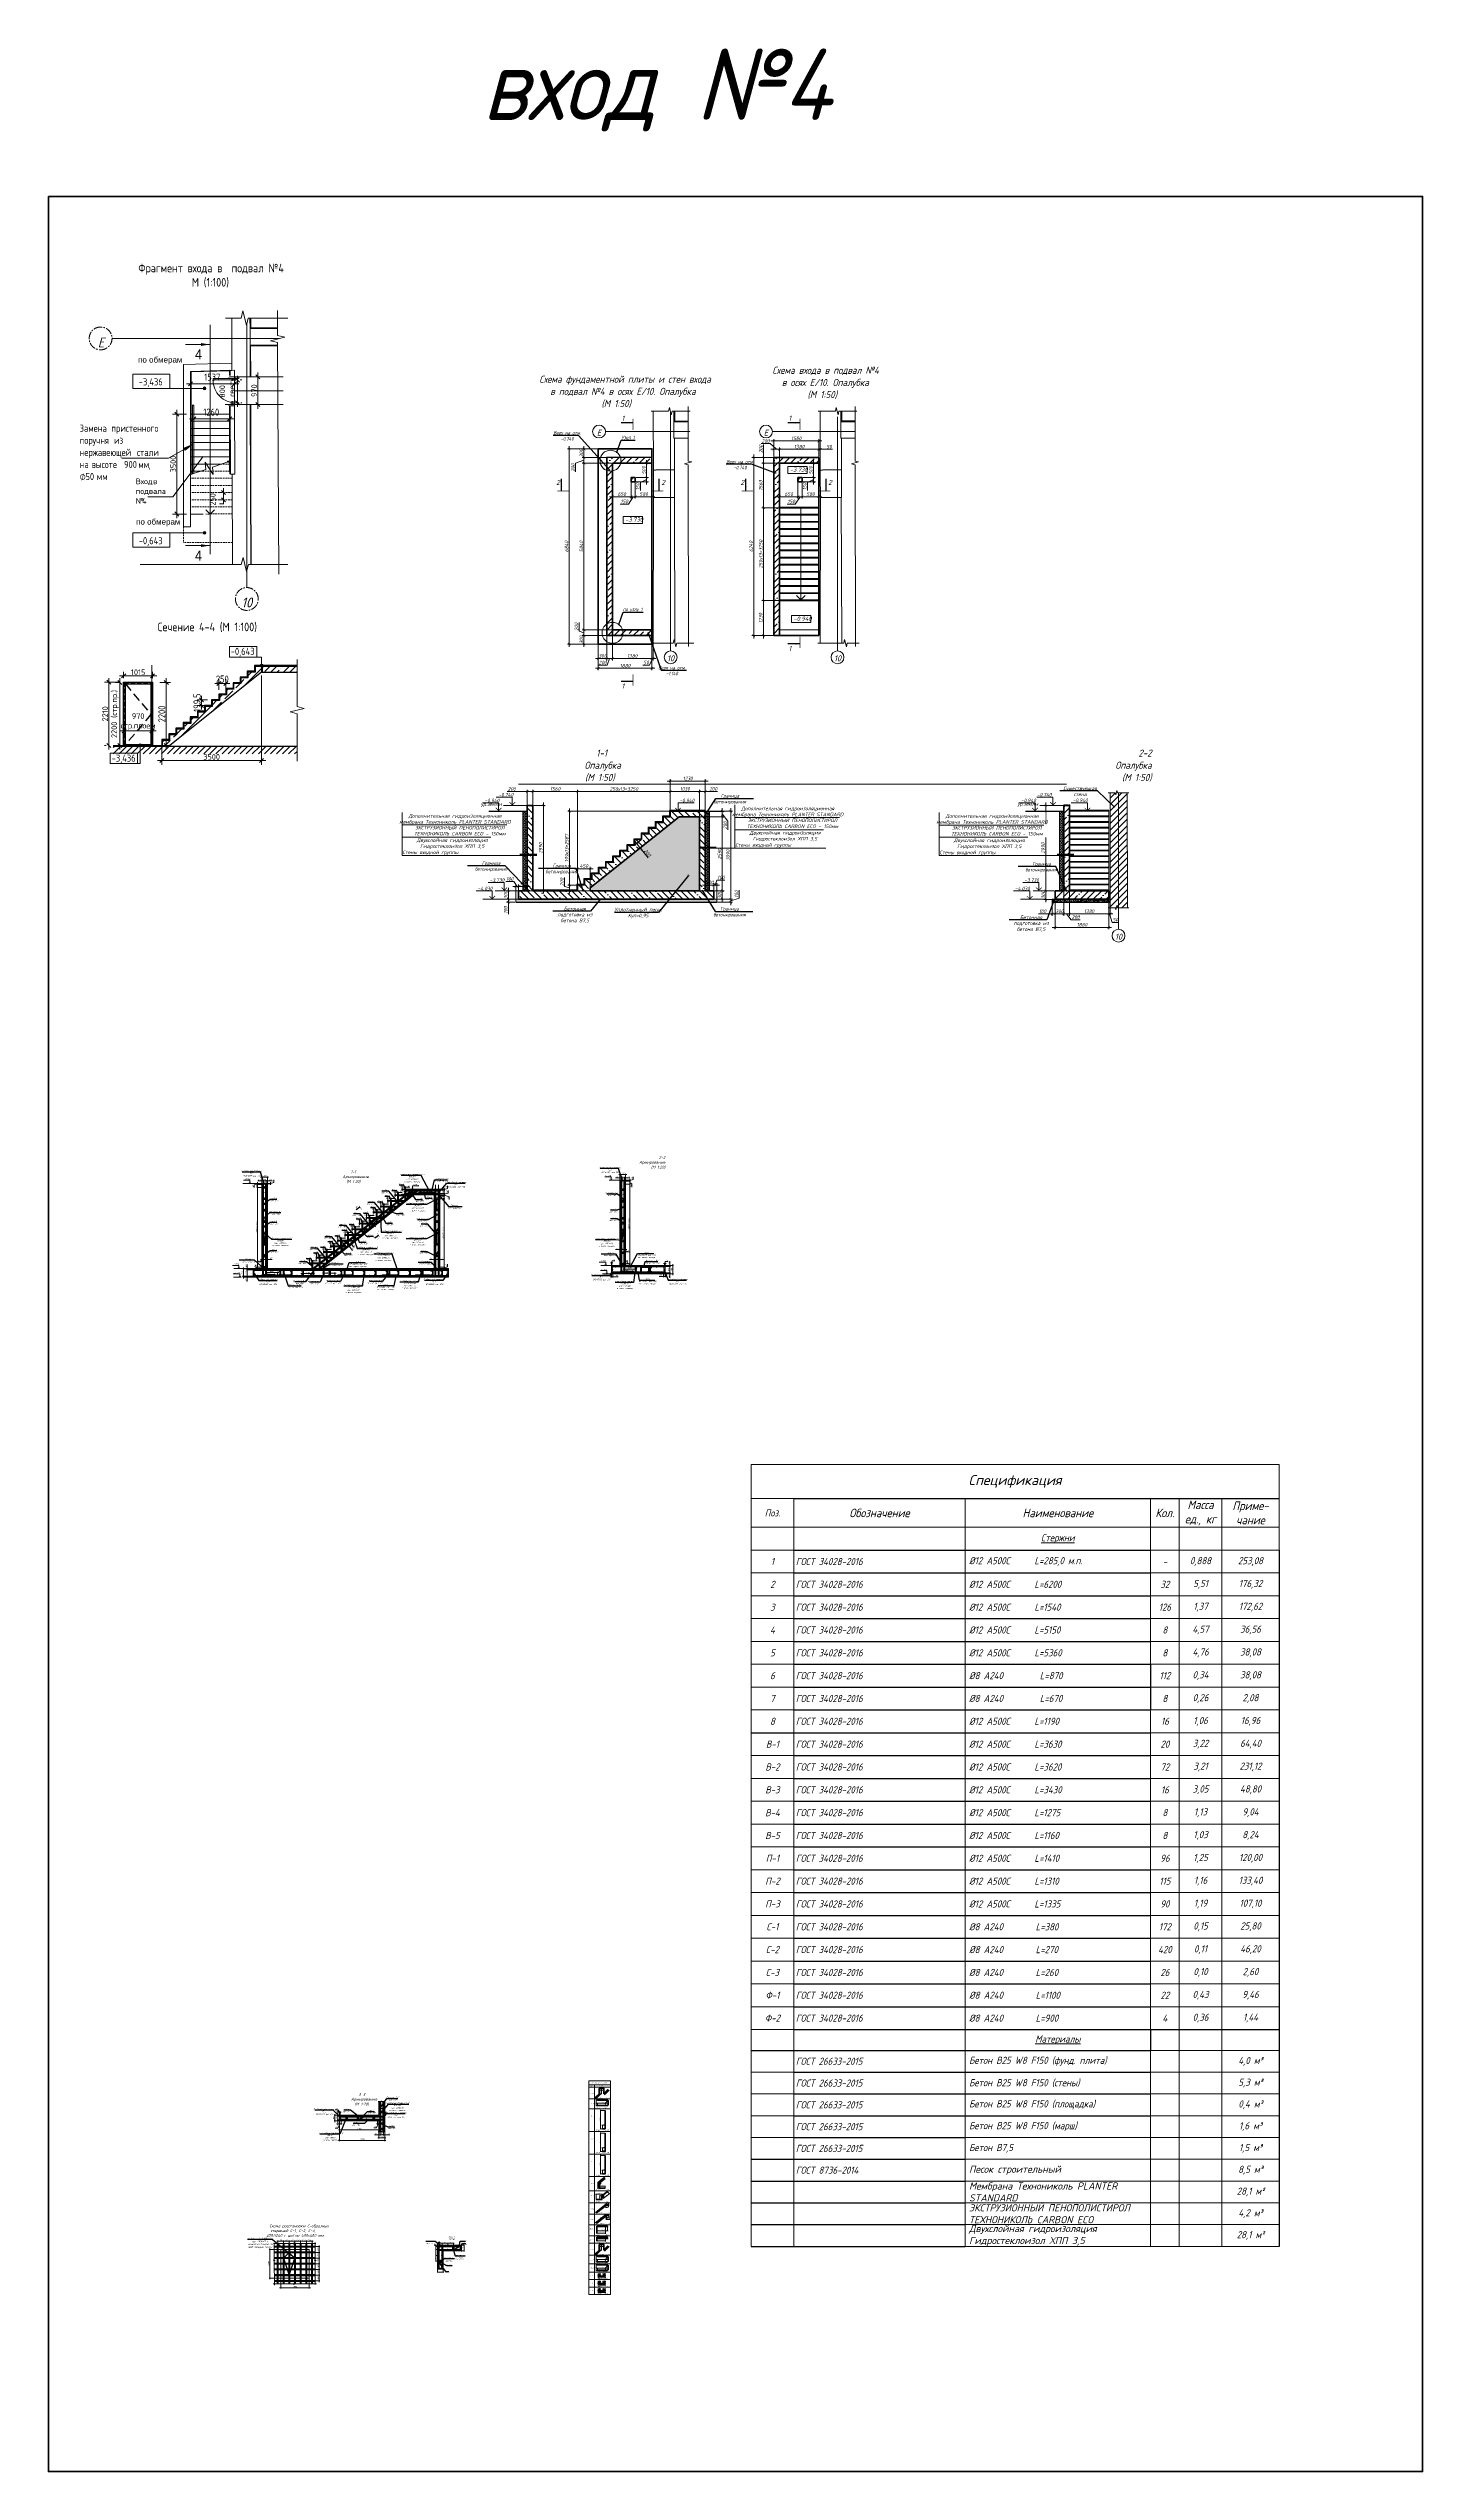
# Model space of a CAD drawing. Header units: millimetres. Extents: x 504091 to 2165846, y 135022 to 442887.
# Drawn here: x 1431991 to 1480135, y 202751 to 287660 of the extents above; entities that cross this region are included whole.
import ezdxf
from ezdxf import colors
from ezdxf.entities.mleader import LeaderData, LeaderLine
from ezdxf.math import Vec2, Vec3

# ---------------------------------------------------------------- set-up
doc = ezdxf.new("R2010")
doc.units = ezdxf.units.MM
for name, pattern in [('ADSK_Линия сетки', [25, 20, -2.5, 0, -2.5]), ('IMPORT-ADSK_Штриховая_ш3 п1_5 _2_', [4.5, 3, -1.5]), ('осеваяX2', [4, 2.5, -0.5, 0.5, -0.5])]:
    doc.linetypes.add(name, pattern=pattern)
doc.layers.get('Defpoints').update_dxf_attribs({"color": 255})
for name, color, linetype, lineweight in [('!_КР_Размеры', 7, 'Continuous', 9), ('+АР_Вспомогательная', 7, 'Continuous', 9), ('+АР_Выноски', 4, 'Continuous', 9), ('A-ANNO-DIMS', 211, 'Continuous', 9), ('A-ANNO-NOTE', 131, 'Continuous', 20), ('A-DETL', 90, 'Continuous', 9), ('A-DETL-GENF', 92, 'Continuous', 18), ('A-DETL-MEDM', 33, 'Continuous', 9), ('A-DETL-THIN', 151, 'Continuous', 18), ('A-FLOR', 192, 'Continuous', 18), ('A-FLOR-PATT', 8, 'Continuous', 40), ('G-ANNO-DIMS', 111, 'Continuous', 9), ('G-ANNO-SYMB', 111, 'Continuous', 9), ('G-ANNO-TEXT', 231, 'Continuous', 9), ('S-STRS', 31, 'Continuous', 9), ('S-STRS-ANNO', 31, 'Continuous', 18), ('Аннотация', 7, 'Continuous', 9), ('Арматура 12', 26, 'Continuous', 50), ('Барболитна входные группы План подвала_dwg', 252, 'Continuous', 9), ('Двери', 7, 'Continuous', 20), ('К_Арматура 8', 134, 'Continuous', 50), ('КР_Арматура 12', 174, 'Continuous', 40), ('КР_арматура 16', 224, 'Continuous', 50), ('КР_арматура 8', 232, 'Continuous', 50), ('Монолит тонкий', 204, 'Continuous', 9), ('Обобщенные модели', 7, 'Continuous', 18), ('Ограждение', 7, 'Continuous', 18), ('ОПАЛУБКА', 32, 'Continuous', 30), ('Оси', 165, 'осеваяX2', 13), ('отметки', 7, 'Continuous', 20), ('Перекрытие', 7, 'Continuous', 18), ('Размер', 7, 'Continuous', 13), ('размеры', 7, 'Continuous', 9), ('Размеры (линейные)', 154, 'Continuous', 9), ('Размеры КР', 164, 'Continuous', 9), ('СПДС_+АР_Выноски', 4, 'Continuous', 9)]:
    doc.layers.add(name, color=color, linetype=linetype, lineweight=lineweight)
doc.layers.add('!Defpoints', color=255, linetype='Continuous', lineweight=5, plot=False)
doc.layers.add('ВСПОМОГАТЕЛЬНЫЙ', color=52, linetype='Continuous', lineweight=5, plot=False)
for name, color, linetype in [('PDF _Геометрия', 7, 'Continuous'), ('PS_Выноски', 7, 'Continuous'), ('PS_Обозначения', 7, 'Continuous'), ('SGRAND', 7, 'Continuous'), ('Контур', 7, 'Continuous'), ('Текст', 7, 'Continuous')]:
    doc.layers.add(name, color=color, linetype=linetype)
doc.styles.add('Arial', font='arial.ttf', dxfattribs={"height": 250})
doc.styles.add('GOST 2.304_new', font='isocpeur.ttf', dxfattribs={"width": 0.9, "oblique": 15})
doc.styles.add('GOST Common', font='GOST_Common.ttf', dxfattribs={"width": 0.9, "height": 350})
doc.styles.add('GOST Common_1', font='GOST_Common.ttf', dxfattribs={"width": 0.9, "height": 250})
doc.styles.add('GOST Common_2', font='GOST_Common.ttf', dxfattribs={"width": 0.9, "height": 200})
doc.styles.add('GOST Common_4', font='GOST_Common.ttf', dxfattribs={"width": 0.9, "height": 200})
doc.styles.add('GOST Common_6', font='GOST_Common.ttf', dxfattribs={"width": 0.9, "height": 200})
doc.styles.add('ISOCPEUR_ГОСТ', font='isocpeui.ttf', dxfattribs={"width": 0.85, "height": 2.5})
doc.styles.get("Standard").update_dxf_attribs({"font": 'arial.ttf'})
doc.linetypes.add('zem', pattern='A,1.9,[130,ltypeshp.shx,S=2.4,R=135,X=0.5,Y=-1.8],2,[130,ltypeshp.shx,S=2.4,R=135,X=0.5,Y=-1.8],2,[130,ltypeshp.shx,S=2.4,R=135,X=0.5,Y=-1.8],3.8', length=9.7)
doc.linetypes.add('зигзаг', pattern='A,0.00254,-5.08,[131,ltypeshp.shx,S=5.08,R=0,X=-5.08,Y=0],-10.16,[131,ltypeshp.shx,S=5.08,R=180,X=5.08,Y=0],-5.08', length=20.32254)
doc.dimstyles.new('ADSK_Основной_2_5_мм', dxfattribs={"dimscale": 304.8, "dimtxt": 251.428749, "dimasz": 0.463911, "dimexe": 0.492126, "dimexo": 0.492126, "dimgap": 0.098425, "dimtad": 1, "dimdec": 3, "dimrnd": 0.001, "dimdsep": 46, "dimtxsty": 'GOST Common_1', "dimblk1": 'OBLIQUE', "dimblk2": 'OBLIQUE', "dimsah": 1, "dimcen": 0.09, "dimdle": 0.492126, "dimazin": 2, "dimtfac": 1, "dimtdec": 4, "dimtix": 1, "dimtmove": 0, "dimatfit": 3, "dimfxl": 0, "dimtvp": 1, "dimtolj": 1, "dimtzin": 0, "dimlwd": 20, "dimlwe": 20, "dimarcsym": 0})
doc.dimstyles.new('ADSK_Основной_2_5_мм_Округление_до_10_мм', dxfattribs={"dimscale": 304.8, "dimtxt": 251.428749, "dimasz": 0.463911, "dimexe": 0.492126, "dimexo": 0.492126, "dimgap": 0.098425, "dimtad": 1, "dimdec": 0, "dimrnd": 10, "dimdsep": 46, "dimtxsty": 'GOST Common_1', "dimblk1": 'OBLIQUE', "dimblk2": 'OBLIQUE', "dimsah": 1, "dimcen": 0.09, "dimdle": 0.492126, "dimazin": 2, "dimtfac": 1, "dimtdec": 4, "dimtix": 1, "dimtmove": 0, "dimatfit": 3, "dimfxl": 0, "dimtvp": 1, "dimtolj": 1, "dimtzin": 0, "dimlwd": 20, "dimlwe": 20, "dimarcsym": 0})
doc.dimstyles.new('ADSK_Основной_2_мм', dxfattribs={"dimscale": 304.8, "dimtxt": 201.142999, "dimasz": 0.463911, "dimexe": 0.492126, "dimexo": 0.492126, "dimgap": 0.098425, "dimtad": 1, "dimrnd": 0.01, "dimdsep": 46, "dimtxsty": 'GOST Common_4', "dimblk1": 'OBLIQUE', "dimblk2": 'OBLIQUE', "dimsah": 1, "dimcen": 0.09, "dimdle": 0.492126, "dimazin": 2, "dimtfac": 1, "dimtdec": 4, "dimtix": 1, "dimtmove": 0, "dimatfit": 3, "dimfxl": 0, "dimtvp": 1, "dimtolj": 1, "dimtzin": 0, "dimlwd": 20, "dimlwe": 20, "dimarcsym": 0})
doc.dimstyles.new('ADSK_Основной_2_мм_1', dxfattribs={"dimscale": 304.8, "dimtxt": 201.142999, "dimasz": 0.463911, "dimexe": 0.492126, "dimexo": 0.492126, "dimgap": 0.098425, "dimtad": 1, "dimrnd": 0.01, "dimdsep": 46, "dimtxsty": 'GOST Common_4', "dimblk1": 'OBLIQUE', "dimblk2": 'OBLIQUE', "dimsah": 1, "dimcen": 0.09, "dimdle": 0.492126, "dimazin": 2, "dimtfac": 1, "dimtdec": 4, "dimtix": 1, "dimtmove": 1, "dimatfit": 3, "dimfxl": 0, "dimtvp": 1, "dimtolj": 1, "dimtzin": 0, "dimlwd": 20, "dimlwe": 20, "dimarcsym": 0})
doc.dimstyles.new('SPDS 1_10', dxfattribs={"dimscale": 10, "dimtxt": 2.5, "dimasz": 1.77, "dimexe": 1.25, "dimexo": 0.625, "dimtad": 1, "dimdec": 0, "dimrnd": 0.001, "dimtxsty": 'GOST 2.304_new', "dimblk": 'ARCHTICK', "dimcen": 2.5, "dimdle": 2, "dimclrt": 256, "dimadec": 0, "dimazin": 2, "dimtfac": 0.75, "dimtdec": 0, "dimtmove": 1, "dimatfit": 3, "dimfxl": 0, "dimtolj": 1, "dimlwd": 9, "dimlwe": 9, "dimarcsym": 0})
doc.dimstyles.new('SPDS 1_20', dxfattribs={"dimscale": 20, "dimtxt": 2.5, "dimasz": 1.77, "dimexe": 1.25, "dimexo": 0.625, "dimtad": 1, "dimdec": 0, "dimrnd": 0.001, "dimtxsty": 'GOST 2.304_new', "dimblk": 'ARCHTICK', "dimcen": 2.5, "dimdle": 2, "dimclrt": 256, "dimadec": 0, "dimazin": 2, "dimtfac": 0.75, "dimtdec": 0, "dimtmove": 1, "dimatfit": 3, "dimfxl": 0, "dimtolj": 1, "dimlwd": 9, "dimlwe": 9, "dimarcsym": 0})
doc.dimstyles.new('SPDS 1_50', dxfattribs={"dimscale": 50, "dimtxt": 2.5, "dimasz": 1.77, "dimexe": 1.25, "dimexo": 0.625, "dimtad": 1, "dimdec": 0, "dimrnd": 0.001, "dimzin": 9, "dimtxsty": 'GOST 2.304_new', "dimblk": 'ARCHTICK', "dimcen": 2.5, "dimdle": 2, "dimclrt": 256, "dimadec": 0, "dimazin": 2, "dimtfac": 0.75, "dimtdec": 0, "dimtmove": 1, "dimatfit": 3, "dimfxl": 0, "dimtolj": 1, "dimlwd": 9, "dimlwe": 9, "dimarcsym": 0})
pattern_1 = [(45, (1437437.84, 322734.72), (-224.5064, 224.5064), []), (45, (1437662.35, 322734.72), (-224.5064, 224.5064), [396.875, -79.375, 3.353, -76.022])]
pattern_2 = [(45, (405185.052, 37022.502), (-11.22532015, 11.22532015), [])]
pattern_3 = [(45, (392135.754, 36891.54), (-11.22532015, 11.22532015), [])]

# ---------------------------------------------------------------- blocks, each defined once
blk = doc.blocks.new('_DotSmall')
at = {"color": 0, "linetype": 'ByBlock', "lineweight": 35, "const_width": 0.5}
blk.add_lwpolyline([(-0.0625, 0, 1), (0.0625, 0, 1)], format="xyb", close=True, dxfattribs=at)
blk = doc.blocks.new('_ArchTick')
at = {"color": 0, "linetype": 'ByBlock', "const_width": 0.15}
blk.add_lwpolyline([(-0.5, -0.5), (0.5, 0.5)], dxfattribs=at)
blk = doc.blocks.new('*D3187')
at = {"layer": 'Defpoints', "color": 0, "lineweight": 20, "transparency": 16777216}
for p in [(1445563, 210636), (1445625, 210681), (1445670, 210636)]:
    blk.add_point(p, dxfattribs=at)
at = {"layer": 'Размеры КР', "color": 0, "lineweight": 9, "transparency": 16777216}
for p, q in [((1445529, 210669), (1445529, 210717)), ((1445563, 210658), (1445529, 210669)), ((1445618, 210681), (1445550, 210681)), ((1445663, 210636), (1445550, 210636)), ((1445563, 210701), (1445563, 210616))]:
    blk.add_line(p, q, dxfattribs=at)
at = {"layer": 'Размеры КР', "color": 0, "lineweight": 9, "transparency": 16777216, "xscale": 17.7, "yscale": 17.7, "zscale": 17.7}
for p, rotation in [((1445563, 210681), 90), ((1445563, 210636), 270)]:
    blk.add_blockref('_ArchTick', p, dxfattribs=dict(at, rotation=rotation))
at = {"layer": 'Размеры КР', "lineweight": 20, "transparency": 16777216, "insert": (1445510, 210693), "char_height": 25, "attachment_point": 5, "rotation": 90, "style": 'GOST 2.304_new'}
blk.add_mtext('\\A1;45', dxfattribs=at)
blk = doc.blocks.new('*D3188')
at = {"layer": 'Defpoints', "color": 0, "lineweight": 20, "transparency": 16777216}
for p in [(1445670, 210636), (1445563, 210526), (1445780, 210526)]:
    blk.add_point(p, dxfattribs=at)
at = {"layer": 'Размеры КР', "color": 0, "lineweight": 9, "transparency": 16777216}
for p, q in [((1445663, 210636), (1445550, 210636)), ((1445563, 210656), (1445563, 210506)), ((1445773, 210526), (1445550, 210526))]:
    blk.add_line(p, q, dxfattribs=at)
at = {"layer": 'Размеры КР', "color": 0, "lineweight": 9, "transparency": 16777216, "xscale": 17.7, "yscale": 17.7, "zscale": 17.7}
for p, rotation in [((1445563, 210636), 90), ((1445563, 210526), 270)]:
    blk.add_blockref('_ArchTick', p, dxfattribs=dict(at, rotation=rotation))
at = {"layer": 'Размеры КР', "lineweight": 20, "transparency": 16777216, "insert": (1445544, 210581), "char_height": 25, "attachment_point": 5, "rotation": 90, "style": 'GOST 2.304_new'}
blk.add_mtext('\\A1;110', dxfattribs=at)
blk = doc.blocks.new('*D3189')
at = {"layer": 'Defpoints', "color": 0, "lineweight": 20, "transparency": 16777216}
for p in [(1445563, 210326), (1445670, 210326), (1445780, 210526)]:
    blk.add_point(p, dxfattribs=at)
at = {"layer": 'Размеры КР', "color": 0, "lineweight": 9, "transparency": 16777216}
for p, q in [((1445773, 210526), (1445550, 210526)), ((1445663, 210326), (1445550, 210326)), ((1445563, 210546), (1445563, 210306))]:
    blk.add_line(p, q, dxfattribs=at)
at = {"layer": 'Размеры КР', "color": 0, "lineweight": 9, "transparency": 16777216, "xscale": 17.7, "yscale": 17.7, "zscale": 17.7}
for p, rotation in [((1445563, 210526), 90), ((1445563, 210326), 270)]:
    blk.add_blockref('_ArchTick', p, dxfattribs=dict(at, rotation=rotation))
at = {"layer": 'Размеры КР', "lineweight": 20, "transparency": 16777216, "insert": (1445544, 210426), "char_height": 25, "attachment_point": 5, "rotation": 90, "style": 'GOST 2.304_new'}
blk.add_mtext('\\A1;200', dxfattribs=at)
blk = doc.blocks.new('*D3190')
at = {"layer": 'Defpoints', "color": 0, "lineweight": 20, "transparency": 16777216}
for p in [(1445563, 210126), (1445670, 210326), (1445670, 210126)]:
    blk.add_point(p, dxfattribs=at)
at = {"layer": 'Размеры КР', "color": 0, "lineweight": 9, "transparency": 16777216}
for p, q in [((1445663, 210326), (1445550, 210326)), ((1445663, 210126), (1445550, 210126)), ((1445563, 210346), (1445563, 210106))]:
    blk.add_line(p, q, dxfattribs=at)
at = {"layer": 'Размеры КР', "color": 0, "lineweight": 9, "transparency": 16777216, "xscale": 17.7, "yscale": 17.7, "zscale": 17.7}
for p, rotation in [((1445563, 210326), 90), ((1445563, 210126), 270)]:
    blk.add_blockref('_ArchTick', p, dxfattribs=dict(at, rotation=rotation))
at = {"layer": 'Размеры КР', "lineweight": 20, "transparency": 16777216, "insert": (1445544, 210226), "char_height": 25, "attachment_point": 5, "rotation": 90, "style": 'GOST 2.304_new'}
blk.add_mtext('\\A1;200', dxfattribs=at)
blk = doc.blocks.new('*D3191')
at = {"layer": 'Defpoints', "color": 0, "lineweight": 20, "transparency": 16777216}
for p in [(1445625, 210681), (1445670, 210757), (1445670, 210636)]:
    blk.add_point(p, dxfattribs=at)
at = {"layer": 'Размеры КР', "color": 0, "lineweight": 9, "transparency": 16777216}
for p, q in [((1445605, 210757), (1445690, 210757)), ((1445625, 210687), (1445625, 210770)), ((1445647, 210757), (1445657, 210791)), ((1445657, 210791), (1445706, 210791)), ((1445670, 210642), (1445670, 210770))]:
    blk.add_line(p, q, dxfattribs=at)
at = {"layer": 'Размеры КР', "color": 0, "lineweight": 9, "transparency": 16777216, "xscale": 17.7, "yscale": 17.7, "zscale": 17.7, "rotation": 180}
blk.add_blockref('_ArchTick', (1445625, 210757), dxfattribs=at)
at = {"layer": 'Размеры КР', "color": 0, "lineweight": 9, "transparency": 16777216, "xscale": 17.7, "yscale": 17.7, "zscale": 17.7}
blk.add_blockref('_ArchTick', (1445670, 210757), dxfattribs=at)
at = {"layer": 'Размеры КР', "lineweight": 20, "transparency": 16777216, "insert": (1445682, 210810), "char_height": 25, "attachment_point": 5, "style": 'GOST 2.304_new'}
blk.add_mtext('\\A1;45', dxfattribs=at)
blk = doc.blocks.new('*D3192')
at = {"layer": 'Defpoints', "color": 0, "lineweight": 20, "transparency": 16777216}
for p in [(1445670, 210636), (1445780, 210757), (1445780, 210636)]:
    blk.add_point(p, dxfattribs=at)
at = {"layer": 'Размеры КР', "color": 0, "lineweight": 9, "transparency": 16777216}
for p, q in [((1445650, 210757), (1445800, 210757)), ((1445670, 210642), (1445670, 210770)), ((1445780, 210642), (1445780, 210770))]:
    blk.add_line(p, q, dxfattribs=at)
at = {"layer": 'Размеры КР', "color": 0, "lineweight": 9, "transparency": 16777216, "xscale": 17.7, "yscale": 17.7, "zscale": 17.7, "rotation": 180}
blk.add_blockref('_ArchTick', (1445670, 210757), dxfattribs=at)
at = {"layer": 'Размеры КР', "color": 0, "lineweight": 9, "transparency": 16777216, "xscale": 17.7, "yscale": 17.7, "zscale": 17.7}
blk.add_blockref('_ArchTick', (1445780, 210757), dxfattribs=at)
at = {"layer": 'Размеры КР', "lineweight": 20, "transparency": 16777216, "insert": (1445725, 210776), "char_height": 25, "attachment_point": 5, "style": 'GOST 2.304_new'}
blk.add_mtext('\\A1;110', dxfattribs=at)
blk = doc.blocks.new('*D3193')
at = {"layer": 'Defpoints', "color": 0, "lineweight": 20, "transparency": 16777216}
for p in [(1445780, 210636), (1445980, 210757), (1445980, 210636)]:
    blk.add_point(p, dxfattribs=at)
at = {"layer": 'Размеры КР', "color": 0, "lineweight": 9, "transparency": 16777216}
for p, q in [((1445760, 210757), (1446000, 210757)), ((1445780, 210642), (1445780, 210770)), ((1445980, 210642), (1445980, 210770))]:
    blk.add_line(p, q, dxfattribs=at)
at = {"layer": 'Размеры КР', "color": 0, "lineweight": 9, "transparency": 16777216, "xscale": 17.7, "yscale": 17.7, "zscale": 17.7, "rotation": 180}
blk.add_blockref('_ArchTick', (1445780, 210757), dxfattribs=at)
at = {"layer": 'Размеры КР', "color": 0, "lineweight": 9, "transparency": 16777216, "xscale": 17.7, "yscale": 17.7, "zscale": 17.7}
blk.add_blockref('_ArchTick', (1445980, 210757), dxfattribs=at)
at = {"layer": 'Размеры КР', "lineweight": 20, "transparency": 16777216, "insert": (1445880, 210776), "char_height": 25, "attachment_point": 5, "style": 'GOST 2.304_new'}
blk.add_mtext('\\A1;200', dxfattribs=at)
blk = doc.blocks.new('*D3194')
at = {"layer": 'Defpoints', "color": 0, "lineweight": 20, "transparency": 16777216}
for p in [(1445980, 210636), (1446180, 210757), (1446180, 210636)]:
    blk.add_point(p, dxfattribs=at)
at = {"layer": 'Размеры КР', "color": 0, "lineweight": 9, "transparency": 16777216}
for p, q in [((1445960, 210757), (1446200, 210757)), ((1445980, 210642), (1445980, 210770)), ((1446180, 210642), (1446180, 210770))]:
    blk.add_line(p, q, dxfattribs=at)
at = {"layer": 'Размеры КР', "color": 0, "lineweight": 9, "transparency": 16777216, "xscale": 17.7, "yscale": 17.7, "zscale": 17.7, "rotation": 180}
blk.add_blockref('_ArchTick', (1445980, 210757), dxfattribs=at)
at = {"layer": 'Размеры КР', "color": 0, "lineweight": 9, "transparency": 16777216, "xscale": 17.7, "yscale": 17.7, "zscale": 17.7}
blk.add_blockref('_ArchTick', (1446180, 210757), dxfattribs=at)
at = {"layer": 'Размеры КР', "lineweight": 20, "transparency": 16777216, "insert": (1446080, 210776), "char_height": 25, "attachment_point": 5, "style": 'GOST 2.304_new'}
blk.add_mtext('\\A1;200', dxfattribs=at)
blk = doc.blocks.new('*D3195')
at = {"layer": 'Defpoints', "color": 0, "lineweight": 20, "transparency": 16777216}
for p in [(1445625, 209959), (1445625, 209741), (1445825, 209998)]:
    blk.add_point(p, dxfattribs=at)
at = {"layer": 'Размеры КР', "color": 0, "lineweight": 9, "transparency": 16777216}
for p, q in [((1445845, 209741), (1445605, 209741)), ((1445625, 209953), (1445625, 209729)), ((1445825, 209992), (1445825, 209729))]:
    blk.add_line(p, q, dxfattribs=at)
at = {"layer": 'Размеры КР', "color": 0, "lineweight": 9, "transparency": 16777216, "xscale": 17.7, "yscale": 17.7, "zscale": 17.7, "rotation": 180}
blk.add_blockref('_ArchTick', (1445625, 209741), dxfattribs=at)
at = {"layer": 'Размеры КР', "color": 0, "lineweight": 9, "transparency": 16777216, "xscale": 17.7, "yscale": 17.7, "zscale": 17.7}
blk.add_blockref('_ArchTick', (1445825, 209741), dxfattribs=at)
at = {"layer": 'Размеры КР', "lineweight": 20, "transparency": 16777216, "insert": (1445725, 209760), "char_height": 25, "attachment_point": 5, "style": 'GOST 2.304_new'}
blk.add_mtext('\\A1;200', dxfattribs=at)
blk = doc.blocks.new('*D3196')
at = {"layer": 'Defpoints', "color": 0, "lineweight": 20, "transparency": 16777216}
for p in [(1446360, 210681), (1446558, 210681), (1446374, 210481)]:
    blk.add_point(p, dxfattribs=at)
at = {"layer": 'Размеры КР', "color": 0, "lineweight": 9, "transparency": 16777216}
for p, q in [((1446367, 210681), (1446570, 210681)), ((1446558, 210461), (1446558, 210701)), ((1446381, 210481), (1446570, 210481))]:
    blk.add_line(p, q, dxfattribs=at)
at = {"layer": 'Размеры КР', "color": 0, "lineweight": 9, "transparency": 16777216, "xscale": 17.7, "yscale": 17.7, "zscale": 17.7}
for p, rotation in [((1446558, 210681), 90), ((1446558, 210481), 270)]:
    blk.add_blockref('_ArchTick', p, dxfattribs=dict(at, rotation=rotation))
at = {"layer": 'Размеры КР', "lineweight": 20, "transparency": 16777216, "insert": (1446539, 210581), "char_height": 25, "attachment_point": 5, "rotation": 90, "style": 'GOST 2.304_new'}
blk.add_mtext('\\A1;200', dxfattribs=at)
blk = doc.blocks.new('*D3197')
at = {"layer": 'Defpoints', "color": 0, "lineweight": 20, "ltscale": 100, "transparency": 16777216}
for p in [(1441336, 209632), (1441336, 209432), (1441478, 209632)]:
    blk.add_point(p, dxfattribs=at)
at = {"layer": 'размеры', "color": 0, "lineweight": 9, "ltscale": 100, "transparency": 16777216}
for p, q in [((1441349, 209632), (1441503, 209632)), ((1441349, 209432), (1441503, 209432)), ((1441478, 209392), (1441478, 209672))]:
    blk.add_line(p, q, dxfattribs=at)
at = {"layer": 'размеры', "color": 0, "lineweight": 9, "ltscale": 100, "transparency": 16777216, "xscale": 35.4, "yscale": 35.4, "zscale": 35.4}
for p, rotation in [((1441478, 209632), 90), ((1441478, 209432), 270)]:
    blk.add_blockref('_ArchTick', p, dxfattribs=dict(at, rotation=rotation))
at = {"layer": 'размеры', "ltscale": 100, "transparency": 16777216, "insert": (1441441, 209532), "char_height": 50, "attachment_point": 5, "rotation": 90, "style": 'GOST 2.304_new'}
blk.add_mtext('\\A1;200', dxfattribs=at)
blk = doc.blocks.new('*D3198')
at = {"layer": 'Defpoints', "color": 0, "lineweight": 20, "ltscale": 100, "transparency": 16777216}
for p in [(1441327, 209832), (1441478, 209832), (1441336, 209632)]:
    blk.add_point(p, dxfattribs=at)
at = {"layer": 'размеры', "color": 0, "lineweight": 9, "ltscale": 100, "transparency": 16777216}
for p, q in [((1441339, 209832), (1441503, 209832)), ((1441478, 209592), (1441478, 209872)), ((1441349, 209632), (1441503, 209632))]:
    blk.add_line(p, q, dxfattribs=at)
at = {"layer": 'размеры', "color": 0, "lineweight": 9, "ltscale": 100, "transparency": 16777216, "xscale": 35.4, "yscale": 35.4, "zscale": 35.4}
for p, rotation in [((1441478, 209832), 90), ((1441478, 209632), 270)]:
    blk.add_blockref('_ArchTick', p, dxfattribs=dict(at, rotation=rotation))
at = {"layer": 'размеры', "ltscale": 100, "transparency": 16777216, "insert": (1441441, 209732), "char_height": 50, "attachment_point": 5, "rotation": 90, "style": 'GOST 2.304_new'}
blk.add_mtext('\\A1;200', dxfattribs=at)
blk = doc.blocks.new('*D3199')
at = {"layer": 'Defpoints', "color": 0, "lineweight": 20, "ltscale": 100, "transparency": 16777216}
for p in [(1441327, 209832), (1441335, 210032), (1441478, 210032)]:
    blk.add_point(p, dxfattribs=at)
at = {"layer": 'размеры', "color": 0, "lineweight": 9, "ltscale": 100, "transparency": 16777216}
for p, q in [((1441339, 209832), (1441503, 209832)), ((1441347, 210032), (1441503, 210032)), ((1441478, 209792), (1441478, 210072))]:
    blk.add_line(p, q, dxfattribs=at)
at = {"layer": 'размеры', "color": 0, "lineweight": 9, "ltscale": 100, "transparency": 16777216, "xscale": 35.4, "yscale": 35.4, "zscale": 35.4}
for p, rotation in [((1441478, 210032), 90), ((1441478, 209832), 270)]:
    blk.add_blockref('_ArchTick', p, dxfattribs=dict(at, rotation=rotation))
at = {"layer": 'размеры', "ltscale": 100, "transparency": 16777216, "insert": (1441441, 209932), "char_height": 50, "attachment_point": 5, "rotation": 90, "style": 'GOST 2.304_new'}
blk.add_mtext('\\A1;200', dxfattribs=at)
blk = doc.blocks.new('*D3200')
at = {"layer": 'Defpoints', "color": 0, "lineweight": 20, "ltscale": 100, "transparency": 16777216}
for p in [(1441320, 210232), (1441335, 210032), (1441478, 210232)]:
    blk.add_point(p, dxfattribs=at)
at = {"layer": 'размеры', "color": 0, "lineweight": 9, "ltscale": 100, "transparency": 16777216}
for p, q in [((1441332, 210232), (1441503, 210232)), ((1441347, 210032), (1441503, 210032)), ((1441478, 209992), (1441478, 210272))]:
    blk.add_line(p, q, dxfattribs=at)
at = {"layer": 'размеры', "color": 0, "lineweight": 9, "ltscale": 100, "transparency": 16777216, "xscale": 35.4, "yscale": 35.4, "zscale": 35.4}
for p, rotation in [((1441478, 210232), 90), ((1441478, 210032), 270)]:
    blk.add_blockref('_ArchTick', p, dxfattribs=dict(at, rotation=rotation))
at = {"layer": 'размеры', "ltscale": 100, "transparency": 16777216, "insert": (1441441, 210132), "char_height": 50, "attachment_point": 5, "rotation": 90, "style": 'GOST 2.304_new'}
blk.add_mtext('\\A1;200', dxfattribs=at)
blk = doc.blocks.new('*D3201')
at = {"layer": 'Defpoints', "color": 0, "lineweight": 20, "ltscale": 100, "transparency": 16777216}
for p in [(1441305, 210432), (1441320, 210232), (1441478, 210432)]:
    blk.add_point(p, dxfattribs=at)
at = {"layer": 'размеры', "color": 0, "lineweight": 9, "ltscale": 100, "transparency": 16777216}
for p, q in [((1441318, 210432), (1441503, 210432)), ((1441332, 210232), (1441503, 210232)), ((1441478, 210192), (1441478, 210472))]:
    blk.add_line(p, q, dxfattribs=at)
at = {"layer": 'размеры', "color": 0, "lineweight": 9, "ltscale": 100, "transparency": 16777216, "xscale": 35.4, "yscale": 35.4, "zscale": 35.4}
for p, rotation in [((1441478, 210432), 90), ((1441478, 210232), 270)]:
    blk.add_blockref('_ArchTick', p, dxfattribs=dict(at, rotation=rotation))
at = {"layer": 'размеры', "ltscale": 100, "transparency": 16777216, "insert": (1441441, 210332), "char_height": 50, "attachment_point": 5, "rotation": 90, "style": 'GOST 2.304_new'}
blk.add_mtext('\\A1;200', dxfattribs=at)
blk = doc.blocks.new('*D3202')
at = {"layer": 'Defpoints', "color": 0, "lineweight": 20, "ltscale": 100, "transparency": 16777216}
for p in [(1441324, 210632), (1441478, 210632), (1441305, 210432)]:
    blk.add_point(p, dxfattribs=at)
at = {"layer": 'размеры', "color": 0, "lineweight": 9, "ltscale": 100, "transparency": 16777216}
for p, q in [((1441336, 210632), (1441503, 210632)), ((1441478, 210392), (1441478, 210672)), ((1441318, 210432), (1441503, 210432))]:
    blk.add_line(p, q, dxfattribs=at)
at = {"layer": 'размеры', "color": 0, "lineweight": 9, "ltscale": 100, "transparency": 16777216, "xscale": 35.4, "yscale": 35.4, "zscale": 35.4}
for p, rotation in [((1441478, 210632), 90), ((1441478, 210432), 270)]:
    blk.add_blockref('_ArchTick', p, dxfattribs=dict(at, rotation=rotation))
at = {"layer": 'размеры', "ltscale": 100, "transparency": 16777216, "insert": (1441441, 210532), "char_height": 50, "attachment_point": 5, "rotation": 90, "style": 'GOST 2.304_new'}
blk.add_mtext('\\A1;200', dxfattribs=at)
blk = doc.blocks.new('*D3203')
at = {"layer": 'Defpoints', "color": 0, "lineweight": 20, "ltscale": 100, "transparency": 16777216}
for p in [(1440127, 209532), (1441127, 209532), (1441127, 209187)]:
    blk.add_point(p, dxfattribs=at)
at = {"layer": 'размеры', "color": 0, "lineweight": 9, "ltscale": 100, "transparency": 16777216}
for p, q in [((1440087, 209187), (1441167, 209187)), ((1440127, 209520), (1440127, 209162)), ((1441127, 209520), (1441127, 209162))]:
    blk.add_line(p, q, dxfattribs=at)
at = {"layer": 'размеры', "color": 0, "lineweight": 9, "ltscale": 100, "transparency": 16777216, "xscale": 35.4, "yscale": 35.4, "zscale": 35.4, "rotation": 180}
blk.add_blockref('_ArchTick', (1440127, 209187), dxfattribs=at)
at = {"layer": 'размеры', "color": 0, "lineweight": 9, "ltscale": 100, "transparency": 16777216, "xscale": 35.4, "yscale": 35.4, "zscale": 35.4}
blk.add_blockref('_ArchTick', (1441127, 209187), dxfattribs=at)
at = {"layer": 'размеры', "ltscale": 100, "transparency": 16777216, "insert": (1440627, 209225), "char_height": 50, "attachment_point": 5, "style": 'GOST 2.304_new'}
blk.add_mtext('\\A1;1000', dxfattribs=at)
blk = doc.blocks.new('*D3204')
at = {"layer": 'Defpoints', "color": 0, "lineweight": 20, "ltscale": 100, "transparency": 16777216}
for p in [(1440127, 210532), (1439746, 209532), (1440127, 209532)]:
    blk.add_point(p, dxfattribs=at)
at = {"layer": 'размеры', "color": 0, "lineweight": 9, "ltscale": 100, "transparency": 16777216}
for p, q in [((1440114, 210532), (1439721, 210532)), ((1439746, 210572), (1439746, 209492)), ((1440114, 209532), (1439721, 209532))]:
    blk.add_line(p, q, dxfattribs=at)
at = {"layer": 'размеры', "color": 0, "lineweight": 9, "ltscale": 100, "transparency": 16777216, "xscale": 35.4, "yscale": 35.4, "zscale": 35.4}
for p, rotation in [((1439746, 210532), 90), ((1439746, 209532), 270)]:
    blk.add_blockref('_ArchTick', p, dxfattribs=dict(at, rotation=rotation))
at = {"layer": 'размеры', "ltscale": 100, "transparency": 16777216, "insert": (1439709, 210032), "char_height": 50, "attachment_point": 5, "rotation": 90, "style": 'GOST 2.304_new'}
blk.add_mtext('\\A1;1000', dxfattribs=at)
blk = doc.blocks.new('*D3205')
at = {"layer": 'Defpoints', "color": 0, "lineweight": 20, "ltscale": 100, "transparency": 16777216}
for p in [(1440027, 210741), (1440227, 210818), (1440227, 210741)]:
    blk.add_point(p, dxfattribs=at)
at = {"layer": 'размеры', "color": 0, "lineweight": 9, "ltscale": 100, "transparency": 16777216}
for p, q in [((1439987, 210818), (1440267, 210818)), ((1440027, 210754), (1440027, 210843)), ((1440227, 210754), (1440227, 210843))]:
    blk.add_line(p, q, dxfattribs=at)
at = {"layer": 'размеры', "color": 0, "lineweight": 9, "ltscale": 100, "transparency": 16777216, "xscale": 35.4, "yscale": 35.4, "zscale": 35.4, "rotation": 180}
blk.add_blockref('_ArchTick', (1440027, 210818), dxfattribs=at)
at = {"layer": 'размеры', "color": 0, "lineweight": 9, "ltscale": 100, "transparency": 16777216, "xscale": 35.4, "yscale": 35.4, "zscale": 35.4}
blk.add_blockref('_ArchTick', (1440227, 210818), dxfattribs=at)
at = {"layer": 'размеры', "ltscale": 100, "transparency": 16777216, "insert": (1440127, 210855), "char_height": 50, "attachment_point": 5, "style": 'GOST 2.304_new'}
blk.add_mtext('\\A1;200', dxfattribs=at)
blk = doc.blocks.new('*D3206')
at = {"layer": 'Defpoints', "color": 0, "lineweight": 20, "ltscale": 100, "transparency": 16777216}
for p in [(1440227, 210741), (1440427, 210818), (1440427, 210741)]:
    blk.add_point(p, dxfattribs=at)
at = {"layer": 'размеры', "color": 0, "lineweight": 9, "ltscale": 100, "transparency": 16777216}
for p, q in [((1440187, 210818), (1440467, 210818)), ((1440227, 210754), (1440227, 210843)), ((1440427, 210753), (1440427, 210843))]:
    blk.add_line(p, q, dxfattribs=at)
at = {"layer": 'размеры', "color": 0, "lineweight": 9, "ltscale": 100, "transparency": 16777216, "xscale": 35.4, "yscale": 35.4, "zscale": 35.4, "rotation": 180}
blk.add_blockref('_ArchTick', (1440227, 210818), dxfattribs=at)
at = {"layer": 'размеры', "color": 0, "lineweight": 9, "ltscale": 100, "transparency": 16777216, "xscale": 35.4, "yscale": 35.4, "zscale": 35.4}
blk.add_blockref('_ArchTick', (1440427, 210818), dxfattribs=at)
at = {"layer": 'размеры', "ltscale": 100, "transparency": 16777216, "insert": (1440327, 210855), "char_height": 50, "attachment_point": 5, "style": 'GOST 2.304_new'}
blk.add_mtext('\\A1;200', dxfattribs=at)
blk = doc.blocks.new('*D3207')
at = {"layer": 'Defpoints', "color": 0, "lineweight": 20, "ltscale": 100, "transparency": 16777216}
for p in [(1440427, 210741), (1440627, 210818), (1440627, 210741)]:
    blk.add_point(p, dxfattribs=at)
at = {"layer": 'размеры', "color": 0, "lineweight": 9, "ltscale": 100, "transparency": 16777216}
for p, q in [((1440387, 210818), (1440667, 210818)), ((1440427, 210753), (1440427, 210843)), ((1440627, 210753), (1440627, 210843))]:
    blk.add_line(p, q, dxfattribs=at)
at = {"layer": 'размеры', "color": 0, "lineweight": 9, "ltscale": 100, "transparency": 16777216, "xscale": 35.4, "yscale": 35.4, "zscale": 35.4, "rotation": 180}
blk.add_blockref('_ArchTick', (1440427, 210818), dxfattribs=at)
at = {"layer": 'размеры', "color": 0, "lineweight": 9, "ltscale": 100, "transparency": 16777216, "xscale": 35.4, "yscale": 35.4, "zscale": 35.4}
blk.add_blockref('_ArchTick', (1440627, 210818), dxfattribs=at)
at = {"layer": 'размеры', "ltscale": 100, "transparency": 16777216, "insert": (1440527, 210855), "char_height": 50, "attachment_point": 5, "style": 'GOST 2.304_new'}
blk.add_mtext('\\A1;200', dxfattribs=at)
blk = doc.blocks.new('*D3208')
at = {"layer": 'Defpoints', "color": 0, "lineweight": 20, "ltscale": 100, "transparency": 16777216}
for p in [(1440627, 210741), (1440827, 210818), (1440827, 210741)]:
    blk.add_point(p, dxfattribs=at)
at = {"layer": 'размеры', "color": 0, "lineweight": 9, "ltscale": 100, "transparency": 16777216}
for p, q in [((1440587, 210818), (1440867, 210818)), ((1440627, 210753), (1440627, 210843)), ((1440827, 210753), (1440827, 210843))]:
    blk.add_line(p, q, dxfattribs=at)
at = {"layer": 'размеры', "color": 0, "lineweight": 9, "ltscale": 100, "transparency": 16777216, "xscale": 35.4, "yscale": 35.4, "zscale": 35.4, "rotation": 180}
blk.add_blockref('_ArchTick', (1440627, 210818), dxfattribs=at)
at = {"layer": 'размеры', "color": 0, "lineweight": 9, "ltscale": 100, "transparency": 16777216, "xscale": 35.4, "yscale": 35.4, "zscale": 35.4}
blk.add_blockref('_ArchTick', (1440827, 210818), dxfattribs=at)
at = {"layer": 'размеры', "ltscale": 100, "transparency": 16777216, "insert": (1440727, 210855), "char_height": 50, "attachment_point": 5, "style": 'GOST 2.304_new'}
blk.add_mtext('\\A1;200', dxfattribs=at)
blk = doc.blocks.new('*D3209')
at = {"layer": 'Defpoints', "color": 0, "lineweight": 20, "ltscale": 100, "transparency": 16777216}
for p in [(1440827, 210741), (1441027, 210818), (1441027, 210741)]:
    blk.add_point(p, dxfattribs=at)
at = {"layer": 'размеры', "color": 0, "lineweight": 9, "ltscale": 100, "transparency": 16777216}
for p, q in [((1440787, 210818), (1441067, 210818)), ((1440827, 210753), (1440827, 210843)), ((1441027, 210753), (1441027, 210843))]:
    blk.add_line(p, q, dxfattribs=at)
at = {"layer": 'размеры', "color": 0, "lineweight": 9, "ltscale": 100, "transparency": 16777216, "xscale": 35.4, "yscale": 35.4, "zscale": 35.4, "rotation": 180}
blk.add_blockref('_ArchTick', (1440827, 210818), dxfattribs=at)
at = {"layer": 'размеры', "color": 0, "lineweight": 9, "ltscale": 100, "transparency": 16777216, "xscale": 35.4, "yscale": 35.4, "zscale": 35.4}
blk.add_blockref('_ArchTick', (1441027, 210818), dxfattribs=at)
at = {"layer": 'размеры', "ltscale": 100, "transparency": 16777216, "insert": (1440927, 210855), "char_height": 50, "attachment_point": 5, "style": 'GOST 2.304_new'}
blk.add_mtext('\\A1;200', dxfattribs=at)
blk = doc.blocks.new('*D3210')
at = {"layer": 'Defpoints', "color": 0, "lineweight": 20, "ltscale": 100, "transparency": 16777216}
for p in [(1441027, 210741), (1441227, 210818), (1441227, 210741)]:
    blk.add_point(p, dxfattribs=at)
at = {"layer": 'размеры', "color": 0, "lineweight": 9, "ltscale": 100, "transparency": 16777216}
for p, q in [((1440987, 210818), (1441267, 210818)), ((1441027, 210753), (1441027, 210843)), ((1441227, 210753), (1441227, 210843))]:
    blk.add_line(p, q, dxfattribs=at)
at = {"layer": 'размеры', "color": 0, "lineweight": 9, "ltscale": 100, "transparency": 16777216, "xscale": 35.4, "yscale": 35.4, "zscale": 35.4, "rotation": 180}
blk.add_blockref('_ArchTick', (1441027, 210818), dxfattribs=at)
at = {"layer": 'размеры', "color": 0, "lineweight": 9, "ltscale": 100, "transparency": 16777216, "xscale": 35.4, "yscale": 35.4, "zscale": 35.4}
blk.add_blockref('_ArchTick', (1441227, 210818), dxfattribs=at)
at = {"layer": 'размеры', "ltscale": 100, "transparency": 16777216, "insert": (1441127, 210855), "char_height": 50, "attachment_point": 5, "style": 'GOST 2.304_new'}
blk.add_mtext('\\A1;200', dxfattribs=at)
blk = doc.blocks.new('_Oblique')
at = {"color": 0, "linetype": 'ByBlock', "lineweight": -2}
blk.add_line((-0.5, -0.5), (0.5, 0.5), dxfattribs=at)
blk = doc.blocks.new('*D3211')
at = {"layer": 'A-ANNO-DIMS', "color": 0, "lineweight": 20, "transparency": 16777216}
for p, q in [((1435896, 265440), (1436270, 265440)), ((1436120, 263090), (1436120, 265590)), ((1435896, 263240), (1436270, 263240))]:
    blk.add_line(p, q, dxfattribs=at)
at = {"layer": 'Defpoints', "color": 0, "lineweight": 20, "transparency": 16777216}
for p in [(1435746, 265440), (1436120, 265440), (1435746, 263240)]:
    blk.add_point(p, dxfattribs=at)
at = {"layer": 'A-ANNO-DIMS', "color": 0, "lineweight": 20, "transparency": 16777216, "xscale": 141.4, "yscale": 141.4, "zscale": 141.4}
for p, rotation in [((1436120, 265440), 90), ((1436120, 263240), 270)]:
    blk.add_blockref('_Oblique', p, dxfattribs=dict(at, rotation=rotation))
at = {"layer": 'A-ANNO-DIMS', "color": 0, "lineweight": 20, "transparency": 16777216, "insert": (1435965, 264340), "char_height": 250, "width": 756.84, "attachment_point": 5, "rotation": 90, "style": 'GOST Common_1'}
blk.add_mtext('\\A1;2200', dxfattribs=at)
blk = doc.blocks.new('Барболитна входные группы План подвала_dwg_Ограждение 6 - Ограждение 1-1952564-План подвала-498510-4')
at = {"layer": 'Ограждение'}
h = blk.add_hatch(dxfattribs=at)
h.set_pattern_fill('FP6_11', color=256, style=0, pattern_type=2)
h.set_pattern_definition([(45, (0, 0), (-106.066, 106.066), [])])
h.paths.add_polyline_path([(45230, 32214), (45230, 32248), (45170, 32248), (45170, 32214)])
at = {"layer": 'Ограждение', "color": 250, "lineweight": 18, "flags": 128}
blk.add_lwpolyline([(45170, 32248), (45170, 32214), (45230, 32214), (45230, 32248)], close=True, dxfattribs=at)
blk = doc.blocks.new('Барболитна входные группы План подвала_dwg_Тип перил - Перила_Внутренний_-6957739-План подвала-498565-4')
at = {"layer": 'Ограждение'}
for p, q in [((43970, 34193), (43965, 34193)), ((43970, 32979), (43966, 32979))]:
    blk.add_line(p, q, dxfattribs=at)
at = {"layer": 'Ограждение', "flags": 128}
for points in [[(43948, 32946), (43948, 33867), (43948, 33869), (43948, 33871), (43948, 33874), (43948, 33876), (43948, 33879), (43948, 33881), (43948, 33884), (43948, 33887), (43948, 33889), (43948, 33892), (43948, 33895), (43948, 33897), (43948, 33900), (43948, 33903), (43948, 33906), (43948, 33908), (43948, 33909), (43948, 34193)], [(43988, 32946), (43988, 33867), (43988, 33868), (43988, 33870), (43988, 33872), (43988, 33875), (43988, 33877), (43988, 33880), (43988, 33882), (43988, 33885), (43988, 33887), (43988, 33890), (43988, 33893), (43988, 33896), (43988, 33898), (43988, 33901), (43988, 33904), (43988, 33907), (43988, 33909), (43988, 34193)]]:
    blk.add_lwpolyline(points, dxfattribs=at)
blk = doc.blocks.new('Барболитна входные группы План подвала_dwg_Тип перил - D40-V18-План подвала-498566-4')
at = {"layer": 'Ограждение', "flags": 128}
blk.add_lwpolyline([(0, 20), (1, 20), (2, 20), (2, 20), (3, 20), (4, 20), (5, 19), (6, 19), (6, 19), (7, 19), (8, 18), (9, 18), (9, 18), (10, 17), (11, 17), (11, 17), (12, 16), (13, 16), (13, 15), (14, 14), (14, 14), (15, 13), (15, 13), (16, 12), (16, 11), (17, 11), (17, 10), (18, 9), (18, 9), (18, 8), (19, 7), (19, 6), (19, 6), (19, 5), (20, 4), (20, 3), (20, 3), (20, 2), (20, 1), (20, 0), (20, 0), (20, -1), (20, -2), (20, -2), (20, -3), (20, -4), (19, -5), (19, -6), (19, -6), (19, -7), (18, -8), (18, -9), (18, -9), (17, -10), (17, -11), (17, -11), (16, -12), (16, -13), (15, -13), (14, -14), (14, -14), (13, -15), (13, -15), (12, -16), (11, -16), (11, -17), (10, -17), (9, -18), (9, -18), (8, -18), (7, -19), (6, -19), (6, -19), (5, -19), (4, -20), (3, -20), (3, -20), (2, -20), (1, -20), (0, -20), (0, -20)], dxfattribs=at)
blk = doc.blocks.new('Барболитна входные группы План подвала_dwg_Тип перил - Перила_Внутренний_-V19-План подвала-498567-4')
at = {"layer": 'Ограждение', "flags": 128}
blk.add_lwpolyline([(43948, 33909), (43948, 33879), (43948, 31797), (43988, 31816), (43988, 33879), (43988, 33909), (43988, 34193), (43948, 34193)], close=True, dxfattribs=at)
blk = doc.blocks.new('Барболитна входные группы План подвала_dwg_Высотные отметки - Рамка-12095-План подвала-498584-4')
at = {"layer": 'Аннотация', "flags": 128}
blk.add_lwpolyline([(-6.5, 0), (-6.5, 5), (6.5, 5), (6.5, 0)], close=True, dxfattribs=at)
blk = doc.blocks.new('*D3212')
at = {"layer": 'A-ANNO-DIMS', "color": 0, "lineweight": 20, "transparency": 16777216}
for p, q in [((1436822, 274847), (1436341, 274847)), ((1436491, 271197), (1436491, 274997)), ((1436822, 271347), (1436341, 271347))]:
    blk.add_line(p, q, dxfattribs=at)
at = {"layer": 'Defpoints', "color": 0, "lineweight": 20, "transparency": 16777216}
for p in [(1436491, 274847), (1436972, 274847), (1436972, 271347)]:
    blk.add_point(p, dxfattribs=at)
at = {"layer": 'A-ANNO-DIMS', "color": 0, "lineweight": 20, "transparency": 16777216, "xscale": 141.4, "yscale": 141.4, "zscale": 141.4}
for p, rotation in [((1436491, 274847), 90), ((1436491, 271347), 270)]:
    blk.add_blockref('_Oblique', p, dxfattribs=dict(at, rotation=rotation))
at = {"layer": 'A-ANNO-DIMS', "color": 0, "transparency": 16777216, "insert": (1436361, 273097), "char_height": 200, "width": 605.47, "attachment_point": 5, "rotation": 90, "style": 'GOST Common_4'}
blk.add_mtext('\\A1;3500', dxfattribs=at)
blk = doc.blocks.new('*D3213')
at = {"layer": 'A-ANNO-DIMS', "color": 0, "lineweight": 20, "transparency": 16777216}
for p, q in [((1438071, 272097), (1437973, 272097)), ((1438071, 271847), (1437973, 271847)), ((1438123, 272247), (1438123, 271697)), ((1438123, 271706), (1438123, 271847)), ((1437982, 271706), (1438123, 271706))]:
    blk.add_line(p, q, dxfattribs=at)
at = {"layer": 'Defpoints', "color": 0, "lineweight": 20, "transparency": 16777216}
for p in [(1438123, 271847), (1438221, 272097), (1438221, 271847)]:
    blk.add_point(p, dxfattribs=at)
at = {"layer": 'A-ANNO-DIMS', "color": 0, "lineweight": 20, "transparency": 16777216, "xscale": 141.4, "yscale": 141.4, "zscale": 141.4}
for p, rotation in [((1438123, 272097), 90), ((1438123, 271847), 270)]:
    blk.add_blockref('_Oblique', p, dxfattribs=dict(at, rotation=rotation))
at = {"layer": 'A-ANNO-DIMS', "color": 0, "transparency": 16777216, "insert": (1437647, 271642), "char_height": 200, "width": 454.11, "attachment_point": 1, "rotation": 90, "line_spacing_factor": 1.022761, "style": 'GOST Common_4'}
blk.add_mtext('\\A1;250', dxfattribs=at)
blk = doc.blocks.new('*D3217')
at = {"layer": 'Defpoints', "color": 0, "lineweight": 20, "transparency": 16777216}
for p in [(1438561, 276043), (1438612, 276043), (1438584, 275243)]:
    blk.add_point(p, dxfattribs=at)
at = {"layer": 'размеры', "color": 0, "transparency": 16777216}
for p, q in [((1438612, 276043), (1438612, 276184)), ((1438612, 275243), (1438612, 276043)), ((1438711, 276043), (1438762, 276043)), ((1438612, 275243), (1438612, 275101)), ((1438734, 275243), (1438762, 275243))]:
    blk.add_line(p, q, dxfattribs=at)
at = {"layer": 'размеры', "color": 0, "transparency": 16777216, "xscale": 141.4, "yscale": 141.4, "zscale": 141.4}
for p, rotation in [((1438612, 276043), 270), ((1438612, 275243), 90)]:
    blk.add_blockref('_Oblique', p, dxfattribs=dict(at, rotation=rotation))
at = {"layer": 'размеры', "color": 0, "lineweight": 20, "transparency": 16777216, "insert": (1438275, 275643), "char_height": 200, "attachment_point": 5, "rotation": 90, "style": 'GOST Common_6'}
blk.add_mtext('\\A1;800 \\P(в свету)', dxfattribs=at)
blk = doc.blocks.new('*D3214')
at = {"layer": 'Defpoints', "color": 0, "lineweight": 20, "transparency": 16777216}
for p in [(1438659, 276154), (1439329, 276154), (1438659, 275187)]:
    blk.add_point(p, dxfattribs=at)
at = {"layer": 'размеры', "color": 0, "transparency": 16777216}
for p, q in [((1438809, 276154), (1439479, 276154)), ((1439329, 275037), (1439329, 276304)), ((1438809, 275187), (1439479, 275187))]:
    blk.add_line(p, q, dxfattribs=at)
at = {"layer": 'размеры', "color": 0, "transparency": 16777216, "xscale": 141.4, "yscale": 141.4, "zscale": 141.4}
for p, rotation in [((1439329, 276154), 90), ((1439329, 275187), 270)]:
    blk.add_blockref('_Oblique', p, dxfattribs=dict(at, rotation=rotation))
at = {"layer": 'размеры', "color": 0, "lineweight": 20, "transparency": 16777216, "insert": (1439199, 275670), "char_height": 200, "attachment_point": 5, "rotation": 90, "style": 'GOST Common_6'}
blk.add_mtext('\\A1;970', dxfattribs=at)
blk = doc.blocks.new('*D3215')
at = {"layer": 'A-ANNO-DIMS', "color": 0, "lineweight": 20, "transparency": 16777216}
for p, q in [((1434453, 265450), (1433956, 265450)), ((1434106, 263090), (1434106, 265600)), ((1434018, 263240), (1433956, 263240))]:
    blk.add_line(p, q, dxfattribs=at)
at = {"layer": 'Defpoints', "color": 0, "lineweight": 20, "transparency": 16777216}
for p in [(1434106, 265450), (1434603, 265450), (1434168, 263240)]:
    blk.add_point(p, dxfattribs=at)
at = {"layer": 'A-ANNO-DIMS', "color": 0, "lineweight": 20, "transparency": 16777216, "xscale": 141.4, "yscale": 141.4, "zscale": 141.4}
for p, rotation in [((1434106, 265450), 90), ((1434106, 263240), 270)]:
    blk.add_blockref('_Oblique', p, dxfattribs=dict(at, rotation=rotation))
at = {"layer": 'A-ANNO-DIMS', "color": 0, "transparency": 16777216, "insert": (1433976, 264345), "char_height": 200, "width": 605.47, "attachment_point": 5, "rotation": 90, "style": 'GOST Common_4'}
blk.add_mtext('\\A1;2210', dxfattribs=at)
blk = doc.blocks.new('*D3216')
at = {"layer": 'A-ANNO-DIMS', "color": 0, "lineweight": 20, "transparency": 16777216}
for p, q in [((1434648, 263744), (1434507, 263744)), ((1434648, 263744), (1435618, 263744)), ((1434648, 263686), (1434648, 263594)), ((1435618, 263744), (1435759, 263744)), ((1435618, 263686), (1435618, 263594))]:
    blk.add_line(p, q, dxfattribs=at)
at = {"layer": 'Defpoints', "color": 0, "lineweight": 20, "transparency": 16777216}
for p in [(1434648, 263836), (1435618, 263836), (1435618, 263744)]:
    blk.add_point(p, dxfattribs=at)
at = {"layer": 'A-ANNO-DIMS', "color": 0, "lineweight": 20, "transparency": 16777216, "xscale": 141.4, "yscale": 141.4, "zscale": 141.4}
blk.add_blockref('_Oblique', (1434648, 263744), dxfattribs=at)
at = {"layer": 'A-ANNO-DIMS', "color": 0, "lineweight": 20, "transparency": 16777216, "xscale": 141.4, "yscale": 141.4, "zscale": 141.4, "rotation": 180}
blk.add_blockref('_Oblique', (1435618, 263744), dxfattribs=at)
at = {"layer": 'A-ANNO-DIMS', "color": 0, "transparency": 16777216, "insert": (1435133, 264071), "char_height": 200, "width": 560.47, "attachment_point": 5, "style": 'GOST Common_6'}
blk.add_mtext('\\A1;970\\Pстр.проем', dxfattribs=at)
blk = doc.blocks.new('*D3218')
at = {"layer": 'A-ANNO-DIMS', "color": 0, "lineweight": 20, "transparency": 16777216}
for p, q in [((1434498, 265440), (1434341, 265440)), ((1434491, 265590), (1434491, 263090)), ((1434498, 263240), (1434341, 263240))]:
    blk.add_line(p, q, dxfattribs=at)
at = {"layer": 'Defpoints', "color": 0, "lineweight": 20, "transparency": 16777216}
for p in [(1434648, 265440), (1434491, 263240), (1434648, 263240)]:
    blk.add_point(p, dxfattribs=at)
at = {"layer": 'A-ANNO-DIMS', "color": 0, "lineweight": 20, "transparency": 16777216, "xscale": 141.4, "yscale": 141.4, "zscale": 141.4}
for p, rotation in [((1434491, 265440), 90), ((1434491, 263240), 270)]:
    blk.add_blockref('_Oblique', p, dxfattribs=dict(at, rotation=rotation))
at = {"layer": 'A-ANNO-DIMS', "color": 0, "transparency": 16777216, "insert": (1434321, 264340), "char_height": 200, "attachment_point": 5, "rotation": 90, "style": 'GOST Common_4'}
blk.add_mtext('\\A1;2200 (стр.пр.)', dxfattribs=at)
blk = doc.blocks.new('Высотные отметки - Рамка-12095-Разрез 1')
at = {"layer": 'A-ANNO-NOTE'}
for p, q in [((15397, 14), (15397, 514)), ((15397, 514), (16697, 514)), ((16697, 14), (15397, 14)), ((16697, 514), (16697, 14))]:
    blk.add_line(p, q, dxfattribs=at)
blk = doc.blocks.new('*D3219')
at = {"layer": 'A-ANNO-DIMS', "color": 0, "lineweight": 20, "transparency": 16777216}
for p, q in [((1437958, 265408), (1437817, 265408)), ((1437958, 265186), (1437958, 265558)), ((1437958, 265408), (1438208, 265408)), ((1438208, 265200), (1438208, 265558)), ((1438208, 265408), (1438349, 265408))]:
    blk.add_line(p, q, dxfattribs=at)
at = {"layer": 'Defpoints', "color": 0, "lineweight": 20, "transparency": 16777216}
for p in [(1437958, 265036), (1438208, 265408), (1438208, 265050)]:
    blk.add_point(p, dxfattribs=at)
at = {"layer": 'A-ANNO-DIMS', "color": 0, "lineweight": 20, "transparency": 16777216, "xscale": 141.4, "yscale": 141.4, "zscale": 141.4}
blk.add_blockref('_Oblique', (1437958, 265408), dxfattribs=at)
at = {"layer": 'A-ANNO-DIMS', "color": 0, "lineweight": 20, "transparency": 16777216, "xscale": 141.4, "yscale": 141.4, "zscale": 141.4, "rotation": 180}
blk.add_blockref('_Oblique', (1438208, 265408), dxfattribs=at)
at = {"layer": 'A-ANNO-DIMS', "color": 0, "lineweight": 20, "transparency": 16777216, "insert": (1438083, 265563), "char_height": 250, "attachment_point": 5, "style": 'GOST Common_1'}
blk.add_mtext('\\A1;250', dxfattribs=at)
blk = doc.blocks.new('*D3220')
at = {"layer": 'A-ANNO-DIMS', "color": 0, "lineweight": 20, "transparency": 16777216}
for p, q in [((1437351, 264836), (1437351, 264978)), ((1437558, 264836), (1437201, 264836)), ((1437558, 264637), (1437201, 264637)), ((1437351, 264836), (1437351, 264637)), ((1437351, 264637), (1437351, 264496))]:
    blk.add_line(p, q, dxfattribs=at)
at = {"layer": 'Defpoints', "color": 0, "lineweight": 20, "transparency": 16777216}
for p in [(1437351, 264637), (1437708, 264836), (1437708, 264637)]:
    blk.add_point(p, dxfattribs=at)
at = {"layer": 'A-ANNO-DIMS', "color": 0, "lineweight": 20, "transparency": 16777216, "xscale": 141.4, "yscale": 141.4, "zscale": 141.4}
for p, rotation in [((1437351, 264836), 270), ((1437351, 264637), 90)]:
    blk.add_blockref('_Oblique', p, dxfattribs=dict(at, rotation=rotation))
at = {"layer": 'A-ANNO-DIMS', "color": 0, "lineweight": 20, "transparency": 16777216, "insert": (1437196, 264737), "char_height": 250, "attachment_point": 5, "rotation": 90, "style": 'GOST Common_1'}
blk.add_mtext('\\A1;199.5', dxfattribs=at)
blk = doc.blocks.new('*D3221')
at = {"layer": 'A-ANNO-DIMS', "color": 0, "lineweight": 20, "transparency": 16777216}
for p, q in [((1434625, 265600), (1434625, 265821)), ((1435641, 265600), (1435641, 265821)), ((1434475, 265671), (1435791, 265671))]:
    blk.add_line(p, q, dxfattribs=at)
at = {"layer": 'Defpoints', "color": 0, "lineweight": 20, "transparency": 16777216}
for p in [(1434625, 265450), (1435641, 265671), (1435641, 265450)]:
    blk.add_point(p, dxfattribs=at)
at = {"layer": 'A-ANNO-DIMS', "color": 0, "lineweight": 20, "transparency": 16777216, "xscale": 141.4, "yscale": 141.4, "zscale": 141.4, "rotation": 180}
blk.add_blockref('_Oblique', (1434625, 265671), dxfattribs=at)
at = {"layer": 'A-ANNO-DIMS', "color": 0, "lineweight": 20, "transparency": 16777216, "xscale": 141.4, "yscale": 141.4, "zscale": 141.4}
blk.add_blockref('_Oblique', (1435641, 265671), dxfattribs=at)
at = {"layer": 'A-ANNO-DIMS', "color": 0, "transparency": 16777216, "insert": (1435133, 265801), "char_height": 200, "attachment_point": 5, "style": 'GOST Common_4'}
blk.add_mtext('\\A1;1015', dxfattribs=at)
blk = doc.blocks.new('*D3222')
at = {"layer": 'A-ANNO-DIMS', "color": 0, "lineweight": 20, "transparency": 16777216}
for p, q in [((1439458, 265692), (1439458, 262557)), ((1435808, 262707), (1439608, 262707)), ((1435958, 263157), (1435958, 262557))]:
    blk.add_line(p, q, dxfattribs=at)
at = {"layer": 'Defpoints', "color": 0, "lineweight": 20, "transparency": 16777216}
for p in [(1439458, 265842), (1435958, 263307), (1439458, 262707)]:
    blk.add_point(p, dxfattribs=at)
at = {"layer": 'A-ANNO-DIMS', "color": 0, "lineweight": 20, "transparency": 16777216, "xscale": 141.4, "yscale": 141.4, "zscale": 141.4, "rotation": 180}
blk.add_blockref('_Oblique', (1435958, 262707), dxfattribs=at)
at = {"layer": 'A-ANNO-DIMS', "color": 0, "lineweight": 20, "transparency": 16777216, "xscale": 141.4, "yscale": 141.4, "zscale": 141.4}
blk.add_blockref('_Oblique', (1439458, 262707), dxfattribs=at)
at = {"layer": 'A-ANNO-DIMS', "color": 0, "transparency": 16777216, "insert": (1437708, 262837), "char_height": 200, "attachment_point": 5, "style": 'GOST Common_4'}
blk.add_mtext('\\A1;3500', dxfattribs=at)
blk = doc.blocks.new('Ось сетки - Круг_Ø8 мм-8258-План подвала')
at = {"layer": 'Оси', "linetype": 'ByBlock', "lineweight": 20}
for start, end in [(360, 180), (180, 360)]:
    blk.add_arc((0, 0), 4, start, end, dxfattribs=at)
blk = doc.blocks.new('*D3228')
at = {"layer": 'Defpoints', "color": 0, "lineweight": 20, "transparency": 16777216}
for p in [(1458982, 273614), (1459032, 273417), (1458982, 273331)]:
    blk.add_point(p, dxfattribs=at)
at = {"layer": 'Размеры КР', "color": 0, "lineweight": 9, "transparency": 16777216}
for p, q in [((1458982, 273614), (1458894, 273614)), ((1458982, 273362), (1458982, 273677)), ((1459032, 273614), (1458982, 273614)), ((1459032, 273614), (1458982, 273614)), ((1459032, 273448), (1459032, 273677)), ((1459032, 273614), (1459120, 273614)), ((1459459, 273614), (1459032, 273614))]:
    blk.add_line(p, q, dxfattribs=at)
at = {"layer": 'Размеры КР', "color": 0, "lineweight": 9, "transparency": 16777216, "xscale": 88.5, "yscale": 88.5, "zscale": 88.5}
blk.add_blockref('_ArchTick', (1458982, 273614), dxfattribs=at)
at = {"layer": 'Размеры КР', "color": 0, "lineweight": 9, "transparency": 16777216, "xscale": 88.5, "yscale": 88.5, "zscale": 88.5, "rotation": 180}
blk.add_blockref('_ArchTick', (1459032, 273614), dxfattribs=at)
at = {"layer": 'Размеры КР', "lineweight": 20, "transparency": 16777216, "insert": (1459343, 273708), "char_height": 125, "attachment_point": 5, "style": 'GOST 2.304_new'}
blk.add_mtext('\\A1;50', dxfattribs=at)
blk = doc.blocks.new('*D3229')
at = {"layer": 'Defpoints', "color": 0, "lineweight": 20, "transparency": 16777216}
for p in [(1457602, 273614), (1457602, 273126), (1458982, 273331)]:
    blk.add_point(p, dxfattribs=at)
at = {"layer": 'Размеры КР', "color": 0, "lineweight": 9, "transparency": 16777216}
for p, q in [((1459082, 273614), (1457502, 273614)), ((1457602, 273158), (1457602, 273677)), ((1458982, 273362), (1458982, 273677))]:
    blk.add_line(p, q, dxfattribs=at)
at = {"layer": 'Размеры КР', "color": 0, "lineweight": 9, "transparency": 16777216, "xscale": 88.5, "yscale": 88.5, "zscale": 88.5, "rotation": 180}
blk.add_blockref('_ArchTick', (1457602, 273614), dxfattribs=at)
at = {"layer": 'Размеры КР', "color": 0, "lineweight": 9, "transparency": 16777216, "xscale": 88.5, "yscale": 88.5, "zscale": 88.5}
blk.add_blockref('_ArchTick', (1458982, 273614), dxfattribs=at)
at = {"layer": 'Размеры КР', "lineweight": 20, "transparency": 16777216, "insert": (1458292, 273708), "char_height": 125, "attachment_point": 5, "style": 'GOST 2.304_new'}
blk.add_mtext('\\A1;1380', dxfattribs=at)
blk = doc.blocks.new('*D3230')
at = {"layer": 'Defpoints', "color": 0, "lineweight": 20, "transparency": 16777216}
for p in [(1457402, 273614), (1457402, 273326), (1457602, 273126)]:
    blk.add_point(p, dxfattribs=at)
at = {"layer": 'Размеры КР', "color": 0, "lineweight": 9, "transparency": 16777216}
for p, q in [((1457273, 273812), (1456963, 273812)), ((1457502, 273614), (1457273, 273812)), ((1457702, 273614), (1457302, 273614)), ((1457402, 273357), (1457402, 273677)), ((1457602, 273158), (1457602, 273677))]:
    blk.add_line(p, q, dxfattribs=at)
at = {"layer": 'Размеры КР', "color": 0, "lineweight": 9, "transparency": 16777216, "xscale": 88.5, "yscale": 88.5, "zscale": 88.5, "rotation": 180}
blk.add_blockref('_ArchTick', (1457402, 273614), dxfattribs=at)
at = {"layer": 'Размеры КР', "color": 0, "lineweight": 9, "transparency": 16777216, "xscale": 88.5, "yscale": 88.5, "zscale": 88.5}
blk.add_blockref('_ArchTick', (1457602, 273614), dxfattribs=at)
at = {"layer": 'Размеры КР', "lineweight": 20, "transparency": 16777216, "insert": (1457118, 273906), "char_height": 125, "attachment_point": 5, "style": 'GOST 2.304_new'}
blk.add_mtext('\\A1;200', dxfattribs=at)
blk = doc.blocks.new('*D3231')
at = {"layer": 'Defpoints', "color": 0, "lineweight": 20, "transparency": 16777216}
for p in [(1458982, 273906), (1457402, 273326), (1458982, 273326)]:
    blk.add_point(p, dxfattribs=at)
at = {"layer": 'Размеры КР', "color": 0, "lineweight": 9, "transparency": 16777216}
for p, q in [((1457302, 273906), (1459082, 273906)), ((1457402, 273357), (1457402, 273969)), ((1458982, 273357), (1458982, 273969))]:
    blk.add_line(p, q, dxfattribs=at)
at = {"layer": 'Размеры КР', "color": 0, "lineweight": 9, "transparency": 16777216, "xscale": 88.5, "yscale": 88.5, "zscale": 88.5, "rotation": 180}
blk.add_blockref('_ArchTick', (1457402, 273906), dxfattribs=at)
at = {"layer": 'Размеры КР', "color": 0, "lineweight": 9, "transparency": 16777216, "xscale": 88.5, "yscale": 88.5, "zscale": 88.5}
blk.add_blockref('_ArchTick', (1458982, 273906), dxfattribs=at)
at = {"layer": 'Размеры КР', "lineweight": 20, "transparency": 16777216, "insert": (1458192, 274000), "char_height": 125, "attachment_point": 5, "style": 'GOST 2.304_new'}
blk.add_mtext('\\A1;1580', dxfattribs=at)
blk = doc.blocks.new('*D3223')
at = {"layer": 'Defpoints', "color": 0, "lineweight": 20, "transparency": 16777216}
for p in [(1457045, 273127), (1457867, 273127), (1457899, 273327)]:
    blk.add_point(p, dxfattribs=at)
at = {"layer": 'Размеры КР', "color": 0, "lineweight": 9, "transparency": 16777216}
for p, q in [((1457045, 273783), (1457045, 273327)), ((1457045, 273427), (1457045, 273027)), ((1457867, 273327), (1456983, 273327)), ((1457835, 273127), (1456983, 273127))]:
    blk.add_line(p, q, dxfattribs=at)
at = {"layer": 'Размеры КР', "color": 0, "lineweight": 9, "transparency": 16777216, "xscale": 88.5, "yscale": 88.5, "zscale": 88.5}
for p, rotation in [((1457045, 273327), 90), ((1457045, 273127), 270)]:
    blk.add_blockref('_ArchTick', p, dxfattribs=dict(at, rotation=rotation))
at = {"layer": 'Размеры КР', "lineweight": 20, "transparency": 16777216, "insert": (1456951, 273628), "char_height": 125, "attachment_point": 5, "rotation": 90, "style": 'GOST 2.304_new'}
blk.add_mtext('\\A1;200', dxfattribs=at)
blk = doc.blocks.new('*D3224')
at = {"layer": 'Defpoints', "color": 0, "lineweight": 20, "transparency": 16777216}
for p in [(1457867, 273127), (1457045, 271567), (1457739, 271567)]:
    blk.add_point(p, dxfattribs=at)
at = {"layer": 'Размеры КР', "color": 0, "lineweight": 9, "transparency": 16777216}
for p, q in [((1457835, 273127), (1456983, 273127)), ((1457045, 273227), (1457045, 271467)), ((1457707, 271567), (1456983, 271567))]:
    blk.add_line(p, q, dxfattribs=at)
at = {"layer": 'Размеры КР', "color": 0, "lineweight": 9, "transparency": 16777216, "xscale": 88.5, "yscale": 88.5, "zscale": 88.5}
for p, rotation in [((1457045, 273127), 90), ((1457045, 271567), 270)]:
    blk.add_blockref('_ArchTick', p, dxfattribs=dict(at, rotation=rotation))
at = {"layer": 'Размеры КР', "lineweight": 20, "transparency": 16777216, "insert": (1456951, 272347), "char_height": 125, "attachment_point": 5, "rotation": 90, "style": 'GOST 2.304_new'}
blk.add_mtext('\\A1;1560', dxfattribs=at)
blk = doc.blocks.new('*D3225')
at = {"layer": 'Defpoints', "color": 0, "lineweight": 20, "transparency": 16777216}
for p in [(1457739, 271567), (1457045, 268317), (1457673, 268317)]:
    blk.add_point(p, dxfattribs=at)
at = {"layer": 'Размеры КР', "color": 0, "lineweight": 9, "transparency": 16777216}
for p, q in [((1457707, 271567), (1456983, 271567)), ((1457045, 271667), (1457045, 268217)), ((1457642, 268317), (1456983, 268317))]:
    blk.add_line(p, q, dxfattribs=at)
at = {"layer": 'Размеры КР', "color": 0, "lineweight": 9, "transparency": 16777216, "xscale": 88.5, "yscale": 88.5, "zscale": 88.5}
for p, rotation in [((1457045, 271567), 90), ((1457045, 268317), 270)]:
    blk.add_blockref('_ArchTick', p, dxfattribs=dict(at, rotation=rotation))
at = {"layer": 'Размеры КР', "lineweight": 20, "transparency": 16777216, "insert": (1456951, 269942), "char_height": 125, "attachment_point": 5, "rotation": 90, "style": 'GOST 2.304_new'}
blk.add_mtext('\\A1;250х13=3250', dxfattribs=at)
blk = doc.blocks.new('*D3226')
at = {"layer": 'Defpoints', "color": 0, "lineweight": 20, "transparency": 16777216}
for p in [(1457673, 268317), (1457045, 267086), (1457741, 267086)]:
    blk.add_point(p, dxfattribs=at)
at = {"layer": 'Размеры КР', "color": 0, "lineweight": 9, "transparency": 16777216}
for p, q in [((1457642, 268317), (1456983, 268317)), ((1457045, 268417), (1457045, 266986)), ((1457709, 267086), (1456983, 267086))]:
    blk.add_line(p, q, dxfattribs=at)
at = {"layer": 'Размеры КР', "color": 0, "lineweight": 9, "transparency": 16777216, "xscale": 88.5, "yscale": 88.5, "zscale": 88.5}
for p, rotation in [((1457045, 268317), 90), ((1457045, 267086), 270)]:
    blk.add_blockref('_ArchTick', p, dxfattribs=dict(at, rotation=rotation))
at = {"layer": 'Размеры КР', "lineweight": 20, "transparency": 16777216, "insert": (1456951, 267702), "char_height": 125, "attachment_point": 5, "rotation": 90, "style": 'GOST 2.304_new'}
blk.add_mtext('\\A1;1230', dxfattribs=at)
blk = doc.blocks.new('*D3227')
at = {"layer": 'Defpoints', "color": 0, "lineweight": 20, "transparency": 16777216}
for p in [(1456702, 273328), (1458192, 273328), (1457957, 267088)]:
    blk.add_point(p, dxfattribs=at)
at = {"layer": 'Размеры КР', "color": 0, "lineweight": 9, "transparency": 16777216}
for p, q in [((1456702, 266988), (1456702, 273428)), ((1458161, 273328), (1456640, 273328)), ((1457926, 267088), (1456640, 267088))]:
    blk.add_line(p, q, dxfattribs=at)
at = {"layer": 'Размеры КР', "color": 0, "lineweight": 9, "transparency": 16777216, "xscale": 88.5, "yscale": 88.5, "zscale": 88.5}
for p, rotation in [((1456702, 273328), 90), ((1456702, 267088), 270)]:
    blk.add_blockref('_ArchTick', p, dxfattribs=dict(at, rotation=rotation))
at = {"layer": 'Размеры КР', "lineweight": 20, "transparency": 16777216, "insert": (1456609, 270208), "char_height": 125, "attachment_point": 5, "rotation": 90, "style": 'GOST 2.304_new'}
blk.add_mtext('\\A1;6240', dxfattribs=at)
blk = doc.blocks.new('*D3232')
at = {"layer": 'Defpoints', "color": 0, "lineweight": 20, "transparency": 16777216}
for p in [(1451753, 267288), (1453133, 266788), (1451753, 266280)]:
    blk.add_point(p, dxfattribs=at)
at = {"layer": 'Размеры КР', "color": 0, "lineweight": 9, "transparency": 16777216}
for p, q in [((1451753, 267257), (1451753, 266217)), ((1453133, 266757), (1453133, 266217)), ((1453233, 266280), (1451653, 266280))]:
    blk.add_line(p, q, dxfattribs=at)
at = {"layer": 'Размеры КР', "color": 0, "lineweight": 9, "transparency": 16777216, "xscale": 88.5, "yscale": 88.5, "zscale": 88.5, "rotation": 180}
blk.add_blockref('_ArchTick', (1451753, 266280), dxfattribs=at)
at = {"layer": 'Размеры КР', "color": 0, "lineweight": 9, "transparency": 16777216, "xscale": 88.5, "yscale": 88.5, "zscale": 88.5}
blk.add_blockref('_ArchTick', (1453133, 266280), dxfattribs=at)
at = {"layer": 'Размеры КР', "lineweight": 20, "transparency": 16777216, "insert": (1452443, 266374), "char_height": 125, "attachment_point": 5, "style": 'GOST 2.304_new'}
blk.add_mtext('\\A1;1380', dxfattribs=at)
blk = doc.blocks.new('*D3233')
at = {"layer": 'Defpoints', "color": 0, "lineweight": 20, "transparency": 16777216}
for p in [(1451253, 266960), (1451553, 267088), (1451253, 266280)]:
    blk.add_point(p, dxfattribs=at)
at = {"layer": 'Размеры КР', "color": 0, "lineweight": 9, "transparency": 16777216}
for p, q in [((1451253, 266929), (1451253, 266217)), ((1451553, 267057), (1451553, 266217)), ((1451653, 266280), (1451153, 266280))]:
    blk.add_line(p, q, dxfattribs=at)
at = {"layer": 'Размеры КР', "color": 0, "lineweight": 9, "transparency": 16777216, "xscale": 88.5, "yscale": 88.5, "zscale": 88.5, "rotation": 180}
blk.add_blockref('_ArchTick', (1451253, 266280), dxfattribs=at)
at = {"layer": 'Размеры КР', "color": 0, "lineweight": 9, "transparency": 16777216, "xscale": 88.5, "yscale": 88.5, "zscale": 88.5}
blk.add_blockref('_ArchTick', (1451553, 266280), dxfattribs=at)
at = {"layer": 'Размеры КР', "lineweight": 20, "transparency": 16777216, "insert": (1451403, 266374), "char_height": 125, "attachment_point": 5, "style": 'GOST 2.304_new'}
blk.add_mtext('\\A1;300', dxfattribs=at)
blk = doc.blocks.new('*D3234')
at = {"layer": 'Defpoints', "color": 0, "lineweight": 20, "transparency": 16777216}
for p in [(1450754, 267088), (1451253, 266788), (1451553, 267088)]:
    blk.add_point(p, dxfattribs=at)
at = {"layer": 'Размеры КР', "color": 0, "lineweight": 9, "transparency": 16777216}
for p, q in [((1451522, 267088), (1450691, 267088)), ((1451222, 266788), (1450691, 266788)), ((1450754, 266688), (1450754, 267188))]:
    blk.add_line(p, q, dxfattribs=at)
at = {"layer": 'Размеры КР', "color": 0, "lineweight": 9, "transparency": 16777216, "xscale": 88.5, "yscale": 88.5, "zscale": 88.5}
for p, rotation in [((1450754, 267088), 90), ((1450754, 266788), 270)]:
    blk.add_blockref('_ArchTick', p, dxfattribs=dict(at, rotation=rotation))
at = {"layer": 'Размеры КР', "lineweight": 20, "transparency": 16777216, "insert": (1450660, 266938), "char_height": 125, "attachment_point": 5, "rotation": 90, "style": 'GOST 2.304_new'}
blk.add_mtext('\\A1;300', dxfattribs=at)
blk = doc.blocks.new('*D3235')
at = {"layer": 'Defpoints', "color": 0, "lineweight": 20, "transparency": 16777216}
for p in [(1450754, 267288), (1451553, 267088), (1451753, 267288)]:
    blk.add_point(p, dxfattribs=at)
at = {"layer": 'Размеры КР', "color": 0, "lineweight": 9, "transparency": 16777216}
for p, q in [((1450582, 267240), (1450582, 267550)), ((1450754, 267188), (1450582, 267240)), ((1451722, 267288), (1450691, 267288)), ((1451522, 267088), (1450691, 267088)), ((1450754, 266988), (1450754, 267388))]:
    blk.add_line(p, q, dxfattribs=at)
at = {"layer": 'Размеры КР', "color": 0, "lineweight": 9, "transparency": 16777216, "xscale": 88.5, "yscale": 88.5, "zscale": 88.5}
for p, rotation in [((1450754, 267288), 90), ((1450754, 267088), 270)]:
    blk.add_blockref('_ArchTick', p, dxfattribs=dict(at, rotation=rotation))
at = {"layer": 'Размеры КР', "lineweight": 20, "transparency": 16777216, "insert": (1450488, 267395), "char_height": 125, "attachment_point": 5, "rotation": 90, "style": 'GOST 2.304_new'}
blk.add_mtext('\\A1;200', dxfattribs=at)
blk = doc.blocks.new('*D3236')
at = {"layer": 'Defpoints', "color": 0, "lineweight": 20, "transparency": 16777216}
for p in [(1451553, 267088), (1451753, 267414), (1451753, 266280)]:
    blk.add_point(p, dxfattribs=at)
at = {"layer": 'Размеры КР', "color": 0, "lineweight": 9, "transparency": 16777216}
for p, q in [((1451553, 267057), (1451553, 266217)), ((1451753, 267382), (1451753, 266217)), ((1451564, 266047), (1451254, 266047)), ((1451453, 266280), (1451853, 266280)), ((1451653, 266280), (1451564, 266047))]:
    blk.add_line(p, q, dxfattribs=at)
at = {"layer": 'Размеры КР', "color": 0, "lineweight": 9, "transparency": 16777216, "xscale": 88.5, "yscale": 88.5, "zscale": 88.5, "rotation": 180}
blk.add_blockref('_ArchTick', (1451553, 266280), dxfattribs=at)
at = {"layer": 'Размеры КР', "color": 0, "lineweight": 9, "transparency": 16777216, "xscale": 88.5, "yscale": 88.5, "zscale": 88.5}
blk.add_blockref('_ArchTick', (1451753, 266280), dxfattribs=at)
at = {"layer": 'Размеры КР', "lineweight": 20, "transparency": 16777216, "insert": (1451409, 266141), "char_height": 125, "attachment_point": 5, "style": 'GOST 2.304_new'}
blk.add_mtext('\\A1;200', dxfattribs=at)
blk = doc.blocks.new('*D3237')
at = {"layer": 'Defpoints', "color": 0, "lineweight": 20, "transparency": 16777216}
for p in [(1450754, 273128), (1451753, 273128), (1451553, 267288)]:
    blk.add_point(p, dxfattribs=at)
at = {"layer": 'Размеры КР', "color": 0, "lineweight": 9, "transparency": 16777216}
for p, q in [((1451722, 273128), (1450691, 273128)), ((1450754, 267188), (1450754, 273228)), ((1451522, 267288), (1450691, 267288))]:
    blk.add_line(p, q, dxfattribs=at)
at = {"layer": 'Размеры КР', "color": 0, "lineweight": 9, "transparency": 16777216, "xscale": 88.5, "yscale": 88.5, "zscale": 88.5}
for p, rotation in [((1450754, 273128), 90), ((1450754, 267288), 270)]:
    blk.add_blockref('_ArchTick', p, dxfattribs=dict(at, rotation=rotation))
at = {"layer": 'Размеры КР', "lineweight": 20, "transparency": 16777216, "insert": (1450660, 270208), "char_height": 125, "attachment_point": 5, "rotation": 90, "style": 'GOST 2.304_new'}
blk.add_mtext('\\A1;5840', dxfattribs=at)
blk = doc.blocks.new('*D3238')
at = {"layer": 'Defpoints', "color": 0, "lineweight": 20, "transparency": 16777216}
for p in [(1450754, 273329), (1451553, 273329), (1451753, 273128)]:
    blk.add_point(p, dxfattribs=at)
at = {"layer": 'Размеры КР', "color": 0, "lineweight": 9, "transparency": 16777216}
for p, q in [((1450754, 273028), (1450754, 273429)), ((1450754, 273229), (1450461, 273128)), ((1450461, 273128), (1450461, 272819)), ((1451522, 273329), (1450691, 273329)), ((1451722, 273128), (1450691, 273128))]:
    blk.add_line(p, q, dxfattribs=at)
at = {"layer": 'Размеры КР', "color": 0, "lineweight": 9, "transparency": 16777216, "xscale": 88.5, "yscale": 88.5, "zscale": 88.5}
for p, rotation in [((1450754, 273329), 90), ((1450754, 273128), 270)]:
    blk.add_blockref('_ArchTick', p, dxfattribs=dict(at, rotation=rotation))
at = {"layer": 'Размеры КР', "lineweight": 20, "transparency": 16777216, "insert": (1450367, 272974), "char_height": 125, "attachment_point": 5, "rotation": 90, "style": 'GOST 2.304_new'}
blk.add_mtext('\\A1;200', dxfattribs=at)
blk = doc.blocks.new('*D3239')
at = {"layer": 'Defpoints', "color": 0, "lineweight": 20, "transparency": 16777216}
for p in [(1450754, 273629), (1451552, 273629), (1451553, 273329)]:
    blk.add_point(p, dxfattribs=at)
at = {"layer": 'Размеры КР', "color": 0, "lineweight": 9, "transparency": 16777216}
for p, q in [((1451521, 273629), (1450691, 273629)), ((1450754, 273229), (1450754, 273729)), ((1451522, 273329), (1450691, 273329))]:
    blk.add_line(p, q, dxfattribs=at)
at = {"layer": 'Размеры КР', "color": 0, "lineweight": 9, "transparency": 16777216, "xscale": 88.5, "yscale": 88.5, "zscale": 88.5}
for p, rotation in [((1450754, 273629), 90), ((1450754, 273329), 270)]:
    blk.add_blockref('_ArchTick', p, dxfattribs=dict(at, rotation=rotation))
at = {"layer": 'Размеры КР', "lineweight": 20, "transparency": 16777216, "insert": (1450660, 273476), "char_height": 125, "attachment_point": 5, "rotation": 90, "style": 'GOST 2.304_new'}
blk.add_mtext('\\A1;300', dxfattribs=at)
blk = doc.blocks.new('*D3240')
at = {"layer": 'Defpoints', "color": 0, "lineweight": 20, "transparency": 16777216}
for p in [(1450236, 273628), (1451704, 273628), (1451435, 266788)]:
    blk.add_point(p, dxfattribs=at)
at = {"layer": 'Размеры КР', "color": 0, "lineweight": 9, "transparency": 16777216}
for p, q in [((1451673, 273628), (1450173, 273628)), ((1450236, 266688), (1450236, 273728)), ((1451404, 266788), (1450173, 266788))]:
    blk.add_line(p, q, dxfattribs=at)
at = {"layer": 'Размеры КР', "color": 0, "lineweight": 9, "transparency": 16777216, "xscale": 88.5, "yscale": 88.5, "zscale": 88.5}
for p, rotation in [((1450236, 273628), 90), ((1450236, 266788), 270)]:
    blk.add_blockref('_ArchTick', p, dxfattribs=dict(at, rotation=rotation))
at = {"layer": 'Размеры КР', "lineweight": 20, "transparency": 16777216, "insert": (1450142, 270208), "char_height": 125, "attachment_point": 5, "rotation": 90, "style": 'GOST 2.304_new'}
blk.add_mtext('\\A1;6840', dxfattribs=at)
blk = doc.blocks.new('*D3241')
at = {"layer": 'Defpoints', "color": 0, "lineweight": 20, "transparency": 16777216}
for p in [(1451253, 267088), (1453133, 267088), (1453133, 265939)]:
    blk.add_point(p, dxfattribs=at)
at = {"layer": 'Размеры КР', "color": 0, "lineweight": 9, "transparency": 16777216}
for p, q in [((1451253, 267057), (1451253, 265876)), ((1453133, 267057), (1453133, 265876)), ((1451153, 265939), (1453233, 265939))]:
    blk.add_line(p, q, dxfattribs=at)
at = {"layer": 'Размеры КР', "color": 0, "lineweight": 9, "transparency": 16777216, "xscale": 88.5, "yscale": 88.5, "zscale": 88.5, "rotation": 180}
blk.add_blockref('_ArchTick', (1451253, 265939), dxfattribs=at)
at = {"layer": 'Размеры КР', "color": 0, "lineweight": 9, "transparency": 16777216, "xscale": 88.5, "yscale": 88.5, "zscale": 88.5}
blk.add_blockref('_ArchTick', (1453133, 265939), dxfattribs=at)
at = {"layer": 'Размеры КР', "lineweight": 20, "transparency": 16777216, "insert": (1452193, 266032), "char_height": 125, "attachment_point": 5, "style": 'GOST 2.304_new'}
blk.add_mtext('\\A1;1880', dxfattribs=at)
blk = doc.blocks.new('*D3242')
at = {"layer": 'Defpoints', "color": 0, "lineweight": 20, "transparency": 16777216}
for p in [(1453133, 267010), (1453183, 267010), (1453183, 266280)]:
    blk.add_point(p, dxfattribs=at)
at = {"layer": 'Размеры КР', "color": 0, "lineweight": 9, "transparency": 16777216}
for p, q in [((1453133, 266978), (1453133, 266217)), ((1453183, 266978), (1453183, 266217)), ((1453046, 266053), (1452815, 266053)), ((1453133, 266280), (1453045, 266280)), ((1453158, 266280), (1453046, 266053)), ((1453133, 266280), (1453183, 266280)), ((1453133, 266280), (1453183, 266280)), ((1453183, 266280), (1453272, 266280))]:
    blk.add_line(p, q, dxfattribs=at)
at = {"layer": 'Размеры КР', "color": 0, "lineweight": 9, "transparency": 16777216, "xscale": 88.5, "yscale": 88.5, "zscale": 88.5}
blk.add_blockref('_ArchTick', (1453133, 266280), dxfattribs=at)
at = {"layer": 'Размеры КР', "color": 0, "lineweight": 9, "transparency": 16777216, "xscale": 88.5, "yscale": 88.5, "zscale": 88.5, "rotation": 180}
blk.add_blockref('_ArchTick', (1453183, 266280), dxfattribs=at)
at = {"layer": 'Размеры КР', "lineweight": 20, "transparency": 16777216, "insert": (1452930, 266147), "char_height": 125, "attachment_point": 5, "style": 'GOST 2.304_new'}
blk.add_mtext('\\A1;50', dxfattribs=at)
blk = doc.blocks.new('*D3243')
at = {"layer": 'Defpoints', "color": 0, "lineweight": 20, "transparency": 16777216}
for p in [(1455004, 258346), (1455004, 258145), (1455304, 258145)]:
    blk.add_point(p, dxfattribs=at)
at = {"layer": 'Размеры КР', "color": 0, "lineweight": 9, "transparency": 16777216}
for p, q in [((1455404, 258346), (1454904, 258346)), ((1455004, 258176), (1455004, 258408)), ((1455304, 258176), (1455304, 258408))]:
    blk.add_line(p, q, dxfattribs=at)
at = {"layer": 'Размеры КР', "color": 0, "lineweight": 9, "transparency": 16777216, "xscale": 88.5, "yscale": 88.5, "zscale": 88.5, "rotation": 180}
blk.add_blockref('_ArchTick', (1455004, 258346), dxfattribs=at)
at = {"layer": 'Размеры КР', "color": 0, "lineweight": 9, "transparency": 16777216, "xscale": 88.5, "yscale": 88.5, "zscale": 88.5}
blk.add_blockref('_ArchTick', (1455304, 258346), dxfattribs=at)
at = {"layer": 'Размеры КР', "lineweight": 20, "transparency": 16777216, "insert": (1455154, 258439), "char_height": 125, "attachment_point": 5, "style": 'GOST 2.304_new'}
blk.add_mtext('\\A1;300', dxfattribs=at)
blk = doc.blocks.new('*D3244')
at = {"layer": 'Defpoints', "color": 0, "lineweight": 20, "transparency": 16777216}
for p in [(1454804, 261619), (1454804, 261099), (1455004, 260858)]:
    blk.add_point(p, dxfattribs=at)
at = {"layer": 'Размеры КР', "color": 0, "lineweight": 9, "transparency": 16777216}
for p, q in [((1455104, 261619), (1454704, 261619)), ((1454804, 261131), (1454804, 261682)), ((1455004, 260890), (1455004, 261682)), ((1455435, 261619), (1455004, 261619))]:
    blk.add_line(p, q, dxfattribs=at)
at = {"layer": 'Размеры КР', "color": 0, "lineweight": 9, "transparency": 16777216, "xscale": 88.5, "yscale": 88.5, "zscale": 88.5, "rotation": 180}
blk.add_blockref('_ArchTick', (1454804, 261619), dxfattribs=at)
at = {"layer": 'Размеры КР', "color": 0, "lineweight": 9, "transparency": 16777216, "xscale": 88.5, "yscale": 88.5, "zscale": 88.5}
blk.add_blockref('_ArchTick', (1455004, 261619), dxfattribs=at)
at = {"layer": 'Размеры КР', "lineweight": 20, "transparency": 16777216, "insert": (1455280, 261713), "char_height": 125, "attachment_point": 5, "style": 'GOST 2.304_new'}
blk.add_mtext('\\A1;200', dxfattribs=at)
blk = doc.blocks.new('*D3249')
at = {"layer": 'Defpoints', "color": 0, "lineweight": 20, "transparency": 16777216}
for p in [(1448764, 261619), (1448764, 260332), (1448964, 260335)]:
    blk.add_point(p, dxfattribs=at)
at = {"layer": 'Размеры КР', "color": 0, "lineweight": 9, "transparency": 16777216}
for p, q in [((1448067, 261619), (1448764, 261619)), ((1449064, 261619), (1448664, 261619)), ((1448764, 260363), (1448764, 261682)), ((1448964, 260366), (1448964, 261682))]:
    blk.add_line(p, q, dxfattribs=at)
at = {"layer": 'Размеры КР', "color": 0, "lineweight": 9, "transparency": 16777216, "xscale": 88.5, "yscale": 88.5, "zscale": 88.5, "rotation": 180}
blk.add_blockref('_ArchTick', (1448764, 261619), dxfattribs=at)
at = {"layer": 'Размеры КР', "color": 0, "lineweight": 9, "transparency": 16777216, "xscale": 88.5, "yscale": 88.5, "zscale": 88.5}
blk.add_blockref('_ArchTick', (1448964, 261619), dxfattribs=at)
at = {"layer": 'Размеры КР', "lineweight": 20, "transparency": 16777216, "insert": (1448222, 261713), "char_height": 125, "attachment_point": 5, "style": 'GOST 2.304_new'}
blk.add_mtext('\\A1;200', dxfattribs=at)
blk = doc.blocks.new('*D3253')
at = {"layer": 'Defpoints', "color": 0, "lineweight": 20, "transparency": 16777216}
for p in [(1454793, 260735), (1455600, 260735), (1455043, 258145)]:
    blk.add_point(p, dxfattribs=at)
at = {"layer": 'Размеры КР', "color": 0, "lineweight": 9, "transparency": 16777216}
for p, q in [((1454824, 260735), (1455662, 260735)), ((1455600, 258045), (1455600, 260835)), ((1455074, 258145), (1455662, 258145))]:
    blk.add_line(p, q, dxfattribs=at)
at = {"layer": 'Размеры КР', "color": 0, "lineweight": 9, "transparency": 16777216, "xscale": 88.5, "yscale": 88.5, "zscale": 88.5}
for p, rotation in [((1455600, 260735), 90), ((1455600, 258145), 270)]:
    blk.add_blockref('_ArchTick', p, dxfattribs=dict(at, rotation=rotation))
at = {"layer": 'Размеры КР', "lineweight": 20, "transparency": 16777216, "insert": (1455506, 259440), "char_height": 125, "attachment_point": 5, "rotation": 90, "style": 'GOST 2.304_new'}
blk.add_mtext('\\A1;2590', dxfattribs=at)
blk = doc.blocks.new('*D3254')
at = {"layer": 'Defpoints', "color": 0, "lineweight": 20, "transparency": 16777216}
for p in [(1454687, 260935), (1454793, 260735), (1455600, 260935)]:
    blk.add_point(p, dxfattribs=at)
at = {"layer": 'Размеры КР', "color": 0, "lineweight": 9, "transparency": 16777216}
for p, q in [((1454718, 260935), (1455662, 260935)), ((1454824, 260735), (1455662, 260735)), ((1455600, 260635), (1455600, 261035)), ((1455600, 260835), (1455800, 260589)), ((1455800, 260589), (1455800, 260279))]:
    blk.add_line(p, q, dxfattribs=at)
at = {"layer": 'Размеры КР', "color": 0, "lineweight": 9, "transparency": 16777216, "xscale": 88.5, "yscale": 88.5, "zscale": 88.5}
for p, rotation in [((1455600, 260935), 90), ((1455600, 260735), 270)]:
    blk.add_blockref('_ArchTick', p, dxfattribs=dict(at, rotation=rotation))
at = {"layer": 'Размеры КР', "lineweight": 20, "transparency": 16777216, "insert": (1455706, 260434), "char_height": 125, "attachment_point": 5, "rotation": 90, "style": 'GOST 2.304_new'}
blk.add_mtext('\\A1;200', dxfattribs=at)
blk = doc.blocks.new('*D3255')
at = {"layer": 'Defpoints', "color": 0, "lineweight": 20, "transparency": 16777216}
for p in [(1454951, 260935), (1455304, 257845), (1455894, 257845)]:
    blk.add_point(p, dxfattribs=at)
at = {"layer": 'Размеры КР', "color": 0, "lineweight": 9, "transparency": 16777216}
for p, q in [((1454982, 260935), (1455957, 260935)), ((1455894, 261035), (1455894, 257745)), ((1455335, 257845), (1455957, 257845))]:
    blk.add_line(p, q, dxfattribs=at)
at = {"layer": 'Размеры КР', "color": 0, "lineweight": 9, "transparency": 16777216, "xscale": 88.5, "yscale": 88.5, "zscale": 88.5}
for p, rotation in [((1455894, 260935), 90), ((1455894, 257845), 270)]:
    blk.add_blockref('_ArchTick', p, dxfattribs=dict(at, rotation=rotation))
at = {"layer": 'Размеры КР', "lineweight": 20, "transparency": 16777216, "insert": (1455800, 259390), "char_height": 125, "attachment_point": 5, "rotation": 90, "style": 'GOST 2.304_new'}
blk.add_mtext('\\A1;3090', dxfattribs=at)
blk = doc.blocks.new('*D3245')
at = {"layer": 'Defpoints', "color": 0, "lineweight": 20, "transparency": 16777216}
for p in [(1448964, 261135), (1449331, 261135), (1448964, 258145)]:
    blk.add_point(p, dxfattribs=at)
at = {"layer": 'Размеры КР', "color": 0, "lineweight": 9, "transparency": 16777216}
for p, q in [((1448995, 261135), (1449393, 261135)), ((1449331, 258045), (1449331, 261235)), ((1448995, 258145), (1449393, 258145))]:
    blk.add_line(p, q, dxfattribs=at)
at = {"layer": 'Размеры КР', "color": 0, "lineweight": 9, "transparency": 16777216, "xscale": 88.5, "yscale": 88.5, "zscale": 88.5}
for p, rotation in [((1449331, 261135), 90), ((1449331, 258145), 270)]:
    blk.add_blockref('_ArchTick', p, dxfattribs=dict(at, rotation=rotation))
at = {"layer": 'Размеры КР', "lineweight": 20, "transparency": 16777216, "insert": (1449237, 259640), "char_height": 125, "attachment_point": 5, "rotation": 90, "style": 'GOST 2.304_new'}
blk.add_mtext('\\A1;2990', dxfattribs=at)
blk = doc.blocks.new('*D3246')
at = {"layer": 'Defpoints', "color": 0, "lineweight": 20, "transparency": 16777216}
for p in [(1448464, 258145), (1448105, 257845), (1448464, 257845)]:
    blk.add_point(p, dxfattribs=at)
at = {"layer": 'Размеры КР', "color": 0, "lineweight": 9, "transparency": 16777216}
for p, q in [((1448433, 258145), (1448042, 258145)), ((1448105, 258245), (1448105, 257745)), ((1448433, 257845), (1448042, 257845))]:
    blk.add_line(p, q, dxfattribs=at)
at = {"layer": 'Размеры КР', "color": 0, "lineweight": 9, "transparency": 16777216, "xscale": 88.5, "yscale": 88.5, "zscale": 88.5}
for p, rotation in [((1448105, 258145), 90), ((1448105, 257845), 270)]:
    blk.add_blockref('_ArchTick', p, dxfattribs=dict(at, rotation=rotation))
at = {"layer": 'Размеры КР', "lineweight": 20, "transparency": 16777216, "insert": (1448011, 257995), "char_height": 125, "attachment_point": 5, "rotation": 90, "style": 'GOST 2.304_new'}
blk.add_mtext('\\A1;300', dxfattribs=at)
blk = doc.blocks.new('*D3250')
at = {"layer": 'Defpoints', "color": 0, "lineweight": 20, "transparency": 16777216}
for p in [(1448464, 258145), (1448764, 258296), (1448764, 258145)]:
    blk.add_point(p, dxfattribs=at)
at = {"layer": 'Размеры КР', "color": 0, "lineweight": 9, "transparency": 16777216}
for p, q in [((1448364, 258296), (1448864, 258296)), ((1448464, 258176), (1448464, 258359)), ((1448764, 258176), (1448764, 258359))]:
    blk.add_line(p, q, dxfattribs=at)
at = {"layer": 'Размеры КР', "color": 0, "lineweight": 9, "transparency": 16777216, "xscale": 88.5, "yscale": 88.5, "zscale": 88.5, "rotation": 180}
blk.add_blockref('_ArchTick', (1448464, 258296), dxfattribs=at)
at = {"layer": 'Размеры КР', "color": 0, "lineweight": 9, "transparency": 16777216, "xscale": 88.5, "yscale": 88.5, "zscale": 88.5}
blk.add_blockref('_ArchTick', (1448764, 258296), dxfattribs=at)
at = {"layer": 'Размеры КР', "lineweight": 20, "transparency": 16777216, "insert": (1448614, 258390), "char_height": 125, "attachment_point": 5, "style": 'GOST 2.304_new'}
blk.add_mtext('\\A1;300', dxfattribs=at)
blk = doc.blocks.new('*D3251')
at = {"layer": 'Defpoints', "color": 0, "lineweight": 20, "transparency": 16777216}
for p in [(1448105, 257745), (1448364, 257845), (1448364, 257745)]:
    blk.add_point(p, dxfattribs=at)
at = {"layer": 'Размеры КР', "color": 0, "lineweight": 9, "transparency": 16777216}
for p, q in [((1448333, 257845), (1448042, 257845)), ((1448333, 257745), (1448042, 257745)), ((1448105, 257945), (1448105, 257645)), ((1448105, 257327), (1448105, 257745))]:
    blk.add_line(p, q, dxfattribs=at)
at = {"layer": 'Размеры КР', "color": 0, "lineweight": 9, "transparency": 16777216, "xscale": 88.5, "yscale": 88.5, "zscale": 88.5}
for p, rotation in [((1448105, 257845), 90), ((1448105, 257745), 270)]:
    blk.add_blockref('_ArchTick', p, dxfattribs=dict(at, rotation=rotation))
at = {"layer": 'Размеры КР', "lineweight": 20, "transparency": 16777216, "insert": (1448011, 257470), "char_height": 125, "attachment_point": 5, "rotation": 90, "style": 'GOST 2.304_new'}
blk.add_mtext('\\A1;100', dxfattribs=at)
blk = doc.blocks.new('*D3252')
at = {"layer": 'Defpoints', "color": 0, "lineweight": 20, "transparency": 16777216}
for p in [(1448364, 258296), (1448364, 257845), (1448464, 257845)]:
    blk.add_point(p, dxfattribs=at)
at = {"layer": 'Размеры КР', "color": 0, "lineweight": 9, "transparency": 16777216}
for p, q in [((1448297, 258468), (1448010, 258468)), ((1448564, 258296), (1448264, 258296)), ((1448414, 258296), (1448297, 258468)), ((1448364, 257876), (1448364, 258359)), ((1448464, 257876), (1448464, 258359))]:
    blk.add_line(p, q, dxfattribs=at)
at = {"layer": 'Размеры КР', "color": 0, "lineweight": 9, "transparency": 16777216, "xscale": 88.5, "yscale": 88.5, "zscale": 88.5, "rotation": 180}
blk.add_blockref('_ArchTick', (1448364, 258296), dxfattribs=at)
at = {"layer": 'Размеры КР', "color": 0, "lineweight": 9, "transparency": 16777216, "xscale": 88.5, "yscale": 88.5, "zscale": 88.5}
blk.add_blockref('_ArchTick', (1448464, 258296), dxfattribs=at)
at = {"layer": 'Размеры КР', "lineweight": 20, "transparency": 16777216, "insert": (1448154, 258562), "char_height": 125, "attachment_point": 5, "style": 'GOST 2.304_new'}
blk.add_mtext('\\A1;100', dxfattribs=at)
blk = doc.blocks.new('*D3247')
at = {"layer": 'Defpoints', "color": 0, "lineweight": 20, "transparency": 16777216}
for p in [(1455304, 258145), (1455404, 258346), (1455404, 257845)]:
    blk.add_point(p, dxfattribs=at)
at = {"layer": 'Размеры КР', "color": 0, "lineweight": 9, "transparency": 16777216}
for p, q in [((1455204, 258346), (1455504, 258346)), ((1455304, 258176), (1455304, 258408)), ((1455354, 258346), (1455405, 258517)), ((1455404, 257876), (1455404, 258408)), ((1455405, 258517), (1455692, 258517))]:
    blk.add_line(p, q, dxfattribs=at)
at = {"layer": 'Размеры КР', "color": 0, "lineweight": 9, "transparency": 16777216, "xscale": 88.5, "yscale": 88.5, "zscale": 88.5, "rotation": 180}
blk.add_blockref('_ArchTick', (1455304, 258346), dxfattribs=at)
at = {"layer": 'Размеры КР', "color": 0, "lineweight": 9, "transparency": 16777216, "xscale": 88.5, "yscale": 88.5, "zscale": 88.5}
blk.add_blockref('_ArchTick', (1455404, 258346), dxfattribs=at)
at = {"layer": 'Размеры КР', "lineweight": 20, "transparency": 16777216, "insert": (1455549, 258611), "char_height": 125, "attachment_point": 5, "style": 'GOST 2.304_new'}
blk.add_mtext('\\A1;100', dxfattribs=at)
blk = doc.blocks.new('*D3248')
at = {"layer": 'Defpoints', "color": 0, "lineweight": 20, "transparency": 16777216}
for p in [(1455404, 257845), (1455404, 257745), (1455894, 257745)]:
    blk.add_point(p, dxfattribs=at)
at = {"layer": 'Размеры КР', "color": 0, "lineweight": 9, "transparency": 16777216}
for p, q in [((1456191, 257884), (1456191, 258171)), ((1455435, 257845), (1455957, 257845)), ((1455435, 257745), (1455957, 257745)), ((1455894, 257945), (1455894, 257645)), ((1455894, 257795), (1456191, 257884))]:
    blk.add_line(p, q, dxfattribs=at)
at = {"layer": 'Размеры КР', "color": 0, "lineweight": 9, "transparency": 16777216, "xscale": 88.5, "yscale": 88.5, "zscale": 88.5}
for p, rotation in [((1455894, 257845), 90), ((1455894, 257745), 270)]:
    blk.add_blockref('_ArchTick', p, dxfattribs=dict(at, rotation=rotation))
at = {"layer": 'Размеры КР', "lineweight": 20, "transparency": 16777216, "insert": (1456097, 258027), "char_height": 125, "attachment_point": 5, "rotation": 90, "style": 'GOST 2.304_new'}
blk.add_mtext('\\A1;100', dxfattribs=at)
blk = doc.blocks.new('*D3256')
at = {"layer": 'Defpoints', "color": 0, "lineweight": 20, "transparency": 16777216}
for p in [(1453774, 261619), (1453774, 260932), (1454804, 260735)]:
    blk.add_point(p, dxfattribs=at)
at = {"layer": 'Размеры КР', "color": 0, "lineweight": 9, "transparency": 16777216}
for p, q in [((1454904, 261619), (1453674, 261619)), ((1453774, 260963), (1453774, 261682)), ((1454804, 260766), (1454804, 261682))]:
    blk.add_line(p, q, dxfattribs=at)
at = {"layer": 'Размеры КР', "color": 0, "lineweight": 9, "transparency": 16777216, "xscale": 88.5, "yscale": 88.5, "zscale": 88.5, "rotation": 180}
blk.add_blockref('_ArchTick', (1453774, 261619), dxfattribs=at)
at = {"layer": 'Размеры КР', "color": 0, "lineweight": 9, "transparency": 16777216, "xscale": 88.5, "yscale": 88.5, "zscale": 88.5}
blk.add_blockref('_ArchTick', (1454804, 261619), dxfattribs=at)
at = {"layer": 'Размеры КР', "lineweight": 20, "transparency": 16777216, "insert": (1454289, 261713), "char_height": 125, "attachment_point": 5, "style": 'GOST 2.304_new'}
blk.add_mtext('\\A1;1030', dxfattribs=at)
blk = doc.blocks.new('*D3257')
at = {"layer": 'Defpoints', "color": 0, "lineweight": 20, "transparency": 16777216}
for p in [(1453774, 261619), (1453774, 260932), (1450524, 258345)]:
    blk.add_point(p, dxfattribs=at)
at = {"layer": 'Размеры КР', "color": 0, "lineweight": 9, "transparency": 16777216}
for p, q in [((1450424, 261619), (1453874, 261619)), ((1450524, 258376), (1450524, 261682)), ((1453774, 260963), (1453774, 261682))]:
    blk.add_line(p, q, dxfattribs=at)
at = {"layer": 'Размеры КР', "color": 0, "lineweight": 9, "transparency": 16777216, "xscale": 88.5, "yscale": 88.5, "zscale": 88.5, "rotation": 180}
blk.add_blockref('_ArchTick', (1450524, 261619), dxfattribs=at)
at = {"layer": 'Размеры КР', "color": 0, "lineweight": 9, "transparency": 16777216, "xscale": 88.5, "yscale": 88.5, "zscale": 88.5}
blk.add_blockref('_ArchTick', (1453774, 261619), dxfattribs=at)
at = {"layer": 'Размеры КР', "lineweight": 20, "transparency": 16777216, "insert": (1452149, 261713), "char_height": 125, "attachment_point": 5, "style": 'GOST 2.304_new'}
blk.add_mtext('\\A1;250х13=3250', dxfattribs=at)
blk = doc.blocks.new('*D3258')
at = {"layer": 'Defpoints', "color": 0, "lineweight": 20, "transparency": 16777216}
for p in [(1450246, 258345), (1450524, 258345), (1450524, 258145)]:
    blk.add_point(p, dxfattribs=at)
at = {"layer": 'Размеры КР', "color": 0, "lineweight": 9, "transparency": 16777216}
for p, q in [((1450075, 258296), (1450075, 258606)), ((1450246, 258245), (1450075, 258296)), ((1450493, 258345), (1450184, 258345)), ((1450493, 258145), (1450184, 258145)), ((1450246, 258045), (1450246, 258445))]:
    blk.add_line(p, q, dxfattribs=at)
at = {"layer": 'Размеры КР', "color": 0, "lineweight": 9, "transparency": 16777216, "xscale": 88.5, "yscale": 88.5, "zscale": 88.5}
for p, rotation in [((1450246, 258345), 90), ((1450246, 258145), 270)]:
    blk.add_blockref('_ArchTick', p, dxfattribs=dict(at, rotation=rotation))
at = {"layer": 'Размеры КР', "lineweight": 20, "transparency": 16777216, "insert": (1449981, 258451), "char_height": 125, "attachment_point": 5, "rotation": 90, "style": 'GOST 2.304_new'}
blk.add_mtext('\\A1;200', dxfattribs=at)
blk = doc.blocks.new('*D3259')
at = {"layer": 'Defpoints', "color": 0, "lineweight": 20, "transparency": 16777216}
for p in [(1450246, 260932), (1453804, 260932), (1450524, 258345)]:
    blk.add_point(p, dxfattribs=at)
at = {"layer": 'Размеры КР', "color": 0, "lineweight": 9, "transparency": 16777216}
for p, q in [((1453773, 260932), (1450184, 260932)), ((1450246, 258245), (1450246, 261032)), ((1450493, 258345), (1450184, 258345))]:
    blk.add_line(p, q, dxfattribs=at)
at = {"layer": 'Размеры КР', "color": 0, "lineweight": 9, "transparency": 16777216, "xscale": 88.5, "yscale": 88.5, "zscale": 88.5}
for p, rotation in [((1450246, 260932), 90), ((1450246, 258345), 270)]:
    blk.add_blockref('_ArchTick', p, dxfattribs=dict(at, rotation=rotation))
at = {"layer": 'Размеры КР', "lineweight": 20, "transparency": 16777216, "insert": (1450153, 259638), "char_height": 125, "attachment_point": 5, "rotation": 90, "style": 'GOST 2.304_new'}
blk.add_mtext('\\A1;199х13=2587', dxfattribs=at)
blk = doc.blocks.new('*D3260')
at = {"layer": 'Defpoints', "color": 0, "lineweight": 20, "transparency": 16777216}
for p in [(1450524, 261619), (1448964, 260043), (1450524, 259909)]:
    blk.add_point(p, dxfattribs=at)
at = {"layer": 'Размеры КР', "color": 0, "lineweight": 9, "transparency": 16777216}
for p, q in [((1448864, 261619), (1450624, 261619)), ((1448964, 260074), (1448964, 261682)), ((1450524, 259940), (1450524, 261682))]:
    blk.add_line(p, q, dxfattribs=at)
at = {"layer": 'Размеры КР', "color": 0, "lineweight": 9, "transparency": 16777216, "xscale": 88.5, "yscale": 88.5, "zscale": 88.5, "rotation": 180}
blk.add_blockref('_ArchTick', (1448964, 261619), dxfattribs=at)
at = {"layer": 'Размеры КР', "color": 0, "lineweight": 9, "transparency": 16777216, "xscale": 88.5, "yscale": 88.5, "zscale": 88.5}
blk.add_blockref('_ArchTick', (1450524, 261619), dxfattribs=at)
at = {"layer": 'Размеры КР', "lineweight": 20, "transparency": 16777216, "insert": (1449744, 261713), "char_height": 125, "attachment_point": 5, "style": 'GOST 2.304_new'}
blk.add_mtext('\\A1;1560', dxfattribs=at)
blk = doc.blocks.new('*D3261')
at = {"layer": 'Defpoints', "color": 0, "lineweight": 20, "transparency": 16777216}
for p in [(1452774, 259940), (1452724, 259644), (1452898, 259783)]:
    blk.add_point(p, dxfattribs=at)
at = {"layer": 'Размеры КР', "color": 0, "lineweight": 9, "transparency": 16777216}
for p, q in [((1452537, 259879), (1452786, 259566)), ((1452749, 259920), (1452550, 259762)), ((1452874, 259764), (1452675, 259605)), ((1453002, 259294), (1452724, 259644))]:
    blk.add_line(p, q, dxfattribs=at)
at = {"layer": 'Размеры КР', "color": 0, "lineweight": 9, "transparency": 16777216, "xscale": 88.5, "yscale": 88.5, "zscale": 88.5}
for p, rotation in [((1452599, 259801), 128.519789521315), ((1452724, 259644), 308.519789521315)]:
    blk.add_blockref('_ArchTick', p, dxfattribs=dict(at, rotation=rotation))
at = {"layer": 'Размеры КР', "lineweight": 20, "transparency": 16777216, "insert": (1452979, 259474), "char_height": 125, "attachment_point": 5, "rotation": 308.51979, "style": 'GOST 2.304_new'}
blk.add_mtext('\\A1;200', dxfattribs=at)
blk = doc.blocks.new('*D3262')
at = {"layer": 'Defpoints', "color": 0, "lineweight": 20, "transparency": 16777216}
for p in [(1469142, 257995), (1469142, 257334), (1469192, 257966)]:
    blk.add_point(p, dxfattribs=at)
at = {"layer": 'Контур', "color": 0, "lineweight": 9, "transparency": 16777216}
for p, q in [((1469142, 257334), (1469054, 257334)), ((1469142, 257964), (1469142, 257271)), ((1469192, 257334), (1469142, 257334)), ((1469192, 257334), (1469142, 257334)), ((1469167, 257334), (1469256, 257037)), ((1469192, 257934), (1469192, 257271)), ((1469192, 257334), (1469281, 257334)), ((1469256, 257037), (1469487, 257037))]:
    blk.add_line(p, q, dxfattribs=at)
at = {"layer": 'Контур', "color": 0, "lineweight": 9, "transparency": 16777216, "xscale": 88.5, "yscale": 88.5, "zscale": 88.5}
blk.add_blockref('_ArchTick', (1469142, 257334), dxfattribs=at)
at = {"layer": 'Контур', "color": 0, "lineweight": 9, "transparency": 16777216, "xscale": 88.5, "yscale": 88.5, "zscale": 88.5, "rotation": 180}
blk.add_blockref('_ArchTick', (1469192, 257334), dxfattribs=at)
at = {"layer": 'Контур', "lineweight": 20, "transparency": 16777216, "insert": (1469372, 257131), "char_height": 125, "attachment_point": 5, "style": 'GOST 2.304_new'}
blk.add_mtext('\\A1;50', dxfattribs=at)
blk = doc.blocks.new('*D3263')
at = {"layer": 'Defpoints', "color": 0, "lineweight": 20, "transparency": 16777216}
for p in [(1467762, 258312), (1467762, 257334), (1469142, 257995)]:
    blk.add_point(p, dxfattribs=at)
at = {"layer": 'Контур', "color": 0, "lineweight": 9, "transparency": 16777216}
for p, q in [((1467762, 258280), (1467762, 257271)), ((1469242, 257334), (1467662, 257334)), ((1469142, 257964), (1469142, 257271))]:
    blk.add_line(p, q, dxfattribs=at)
at = {"layer": 'Контур', "color": 0, "lineweight": 9, "transparency": 16777216, "xscale": 88.5, "yscale": 88.5, "zscale": 88.5, "rotation": 180}
blk.add_blockref('_ArchTick', (1467762, 257334), dxfattribs=at)
at = {"layer": 'Контур', "color": 0, "lineweight": 9, "transparency": 16777216, "xscale": 88.5, "yscale": 88.5, "zscale": 88.5}
blk.add_blockref('_ArchTick', (1469142, 257334), dxfattribs=at)
at = {"layer": 'Контур', "lineweight": 20, "transparency": 16777216, "insert": (1468452, 257427), "char_height": 125, "attachment_point": 5, "style": 'GOST 2.304_new'}
blk.add_mtext('\\A1;1380', dxfattribs=at)
blk = doc.blocks.new('*D3264')
at = {"layer": 'Defpoints', "color": 0, "lineweight": 20, "transparency": 16777216}
for p in [(1467562, 258312), (1467762, 258312), (1467562, 257334)]:
    blk.add_point(p, dxfattribs=at)
at = {"layer": 'Контур', "color": 0, "lineweight": 9, "transparency": 16777216}
for p, q in [((1467562, 258280), (1467562, 257271)), ((1467762, 258280), (1467762, 257271)), ((1467862, 257334), (1467462, 257334)), ((1467662, 257334), (1467825, 257131)), ((1467825, 257131), (1468135, 257131))]:
    blk.add_line(p, q, dxfattribs=at)
at = {"layer": 'Контур', "color": 0, "lineweight": 9, "transparency": 16777216, "xscale": 88.5, "yscale": 88.5, "zscale": 88.5, "rotation": 180}
blk.add_blockref('_ArchTick', (1467562, 257334), dxfattribs=at)
at = {"layer": 'Контур', "color": 0, "lineweight": 9, "transparency": 16777216, "xscale": 88.5, "yscale": 88.5, "zscale": 88.5}
blk.add_blockref('_ArchTick', (1467762, 257334), dxfattribs=at)
at = {"layer": 'Контур', "lineweight": 20, "transparency": 16777216, "insert": (1467980, 257224), "char_height": 125, "attachment_point": 5, "style": 'GOST 2.304_new'}
blk.add_mtext('\\A1;200', dxfattribs=at)
blk = doc.blocks.new('*D3265')
at = {"layer": 'Defpoints', "color": 0, "lineweight": 20, "transparency": 16777216}
for p in [(1467562, 258312), (1467262, 258052), (1467262, 257334)]:
    blk.add_point(p, dxfattribs=at)
at = {"layer": 'Контур', "color": 0, "lineweight": 9, "transparency": 16777216}
for p, q in [((1467562, 258280), (1467562, 257271)), ((1467662, 257334), (1467162, 257334)), ((1467262, 258021), (1467262, 257271))]:
    blk.add_line(p, q, dxfattribs=at)
at = {"layer": 'Контур', "color": 0, "lineweight": 9, "transparency": 16777216, "xscale": 88.5, "yscale": 88.5, "zscale": 88.5, "rotation": 180}
blk.add_blockref('_ArchTick', (1467262, 257334), dxfattribs=at)
at = {"layer": 'Контур', "color": 0, "lineweight": 9, "transparency": 16777216, "xscale": 88.5, "yscale": 88.5, "zscale": 88.5}
blk.add_blockref('_ArchTick', (1467562, 257334), dxfattribs=at)
at = {"layer": 'Контур', "lineweight": 20, "transparency": 16777216, "insert": (1467412, 257427), "char_height": 125, "attachment_point": 5, "style": 'GOST 2.304_new'}
blk.add_mtext('\\A1;300', dxfattribs=at)
blk = doc.blocks.new('*D3266')
at = {"layer": 'Defpoints', "color": 0, "lineweight": 20, "transparency": 16777216}
for p in [(1467162, 257798), (1467162, 257334), (1467262, 258052)]:
    blk.add_point(p, dxfattribs=at)
at = {"layer": 'Контур', "color": 0, "lineweight": 9, "transparency": 16777216}
for p, q in [((1466678, 257334), (1467162, 257334)), ((1467362, 257334), (1467062, 257334)), ((1467162, 257767), (1467162, 257271)), ((1467262, 258021), (1467262, 257271))]:
    blk.add_line(p, q, dxfattribs=at)
at = {"layer": 'Контур', "color": 0, "lineweight": 9, "transparency": 16777216, "xscale": 88.5, "yscale": 88.5, "zscale": 88.5, "rotation": 180}
blk.add_blockref('_ArchTick', (1467162, 257334), dxfattribs=at)
at = {"layer": 'Контур', "color": 0, "lineweight": 9, "transparency": 16777216, "xscale": 88.5, "yscale": 88.5, "zscale": 88.5}
blk.add_blockref('_ArchTick', (1467262, 257334), dxfattribs=at)
at = {"layer": 'Контур', "lineweight": 20, "transparency": 16777216, "insert": (1466822, 257427), "char_height": 125, "attachment_point": 5, "style": 'GOST 2.304_new'}
blk.add_mtext('\\A1;100', dxfattribs=at)
blk = doc.blocks.new('*D3267')
at = {"layer": 'Defpoints', "color": 0, "lineweight": 20, "transparency": 16777216}
for p in [(1467262, 258145), (1469142, 258145), (1467262, 256862)]:
    blk.add_point(p, dxfattribs=at)
at = {"layer": 'Контур', "color": 0, "lineweight": 9, "transparency": 16777216}
for p, q in [((1467262, 258114), (1467262, 256799)), ((1469142, 258114), (1469142, 256799)), ((1469242, 256862), (1467162, 256862))]:
    blk.add_line(p, q, dxfattribs=at)
at = {"layer": 'Контур', "color": 0, "lineweight": 9, "transparency": 16777216, "xscale": 88.5, "yscale": 88.5, "zscale": 88.5, "rotation": 180}
blk.add_blockref('_ArchTick', (1467262, 256862), dxfattribs=at)
at = {"layer": 'Контур', "color": 0, "lineweight": 9, "transparency": 16777216, "xscale": 88.5, "yscale": 88.5, "zscale": 88.5}
blk.add_blockref('_ArchTick', (1469142, 256862), dxfattribs=at)
at = {"layer": 'Контур', "lineweight": 20, "transparency": 16777216, "insert": (1468202, 256955), "char_height": 125, "attachment_point": 5, "style": 'GOST 2.304_new'}
blk.add_mtext('\\A1;1880', dxfattribs=at)
blk = doc.blocks.new('*D3268')
at = {"layer": 'Defpoints', "color": 0, "lineweight": 20, "transparency": 16777216}
for p in [(1466934, 258145), (1467262, 258145), (1467262, 257844)]:
    blk.add_point(p, dxfattribs=at)
at = {"layer": 'Контур', "color": 0, "lineweight": 9, "transparency": 16777216}
for p, q in [((1467231, 258145), (1466872, 258145)), ((1466934, 257744), (1466934, 258245)), ((1467231, 257844), (1466872, 257844))]:
    blk.add_line(p, q, dxfattribs=at)
at = {"layer": 'Контур', "color": 0, "lineweight": 9, "transparency": 16777216, "xscale": 88.5, "yscale": 88.5, "zscale": 88.5}
for p, rotation in [((1466934, 258145), 90), ((1466934, 257844), 270)]:
    blk.add_blockref('_ArchTick', p, dxfattribs=dict(at, rotation=rotation))
at = {"layer": 'Контур', "lineweight": 20, "transparency": 16777216, "insert": (1466841, 257998), "char_height": 125, "attachment_point": 5, "rotation": 90, "style": 'GOST 2.304_new'}
blk.add_mtext('\\A1;300', dxfattribs=at)
blk = doc.blocks.new('*D3269')
at = {"layer": 'Defpoints', "color": 0, "lineweight": 20, "transparency": 16777216}
for p in [(1466934, 261135), (1467561, 261135), (1467262, 258145)]:
    blk.add_point(p, dxfattribs=at)
at = {"layer": 'Контур', "color": 0, "lineweight": 9, "transparency": 16777216}
for p, q in [((1467530, 261135), (1466872, 261135)), ((1466934, 258045), (1466934, 261235)), ((1467231, 258145), (1466872, 258145))]:
    blk.add_line(p, q, dxfattribs=at)
at = {"layer": 'Контур', "color": 0, "lineweight": 9, "transparency": 16777216, "xscale": 88.5, "yscale": 88.5, "zscale": 88.5}
for p, rotation in [((1466934, 261135), 90), ((1466934, 258145), 270)]:
    blk.add_blockref('_ArchTick', p, dxfattribs=dict(at, rotation=rotation))
at = {"layer": 'Контур', "lineweight": 20, "transparency": 16777216, "insert": (1466841, 259638), "char_height": 125, "attachment_point": 5, "rotation": 90, "style": 'GOST 2.304_new'}
blk.add_mtext('\\A1;2990', dxfattribs=at)
blk = doc.blocks.new('*D3365')
at = {"layer": 'Defpoints', "color": 0, "lineweight": 20, "ltscale": 100, "transparency": 16777216}
for p in [(1451292, 215990), (1451361, 216185), (1451373, 216185)]:
    blk.add_point(p, dxfattribs=at)
at = {"layer": 'Размеры (линейные)', "color": 0, "lineweight": 9, "ltscale": 100, "transparency": 16777216}
for p, q in [((1451298, 215990), (1451385, 215990)), ((1451367, 216185), (1451385, 216185)), ((1451373, 215970), (1451373, 216205))]:
    blk.add_line(p, q, dxfattribs=at)
at = {"layer": 'Размеры (линейные)', "color": 0, "lineweight": 9, "ltscale": 100, "transparency": 16777216, "xscale": 17.7, "yscale": 17.7, "zscale": 17.7}
for p, rotation in [((1451373, 216185), 90), ((1451373, 215990), 270)]:
    blk.add_blockref('_ArchTick', p, dxfattribs=dict(at, rotation=rotation))
at = {"layer": 'Размеры (линейные)', "ltscale": 100, "transparency": 16777216, "insert": (1451354, 216087), "char_height": 25, "attachment_point": 5, "rotation": 90, "style": 'GOST 2.304_new'}
blk.add_mtext('\\A1;175', dxfattribs=at)
blk = doc.blocks.new('*D3366')
at = {"layer": 'Defpoints', "color": 0, "lineweight": 20, "ltscale": 100, "transparency": 16777216}
for p in [(1451453, 215993), (1451586, 216131), (1451619, 216099)]:
    blk.add_point(p, dxfattribs=at)
at = {"layer": 'Размеры (линейные)', "color": 0, "lineweight": 9, "ltscale": 100, "transparency": 16777216}
for p, q in [((1451457, 215988), (1451494, 215952)), ((1451471, 215947), (1451633, 216113)), ((1451591, 216126), (1451628, 216090))]:
    blk.add_line(p, q, dxfattribs=at)
at = {"layer": 'Размеры (линейные)', "color": 0, "lineweight": 9, "ltscale": 100, "transparency": 16777216, "xscale": 17.7, "yscale": 17.7, "zscale": 17.7}
for p, rotation in [((1451485, 215961), 225.8853463330187), ((1451619, 216099), 45.8853463330187)]:
    blk.add_blockref('_ArchTick', p, dxfattribs=dict(at, rotation=rotation))
at = {"layer": 'Размеры (линейные)', "ltscale": 100, "transparency": 16777216, "insert": (1451539, 216043), "char_height": 25, "attachment_point": 5, "rotation": 45.88535, "style": 'GOST 2.304_new'}
blk.add_mtext('\\A1;250', dxfattribs=at)
blk = doc.blocks.new('*D3367')
at = {"layer": 'Defpoints', "color": 0, "lineweight": 20, "ltscale": 100, "transparency": 16777216}
for p in [(1451151, 215859), (1451292, 215990), (1451321, 215959)]:
    blk.add_point(p, dxfattribs=at)
at = {"layer": 'Размеры (линейные)', "color": 0, "lineweight": 9, "ltscale": 100, "transparency": 16777216}
for p, q in [((1451156, 215854), (1451189, 215819)), ((1451166, 215814), (1451335, 215973)), ((1451296, 215985), (1451329, 215950))]:
    blk.add_line(p, q, dxfattribs=at)
at = {"layer": 'Размеры (линейные)', "color": 0, "lineweight": 9, "ltscale": 100, "transparency": 16777216, "xscale": 17.7, "yscale": 17.7, "zscale": 17.7}
for p, rotation in [((1451180, 215828), 223.062384091896), ((1451321, 215959), 43.06238409189598)]:
    blk.add_blockref('_ArchTick', p, dxfattribs=dict(at, rotation=rotation))
at = {"layer": 'Размеры (линейные)', "ltscale": 100, "transparency": 16777216, "insert": (1451238, 215907), "char_height": 25, "attachment_point": 5, "rotation": 43.06238, "style": 'GOST 2.304_new'}
blk.add_mtext('\\A1;250', dxfattribs=at)
blk = doc.blocks.new('*D3368')
at = {"layer": 'Defpoints', "color": 0, "lineweight": 20, "ltscale": 100, "transparency": 16777216}
for p in [(1451601, 215690), (1451226, 215582), (1451601, 215654)]:
    blk.add_point(p, dxfattribs=at)
at = {"layer": 'Размеры (линейные)', "color": 0, "lineweight": 9, "ltscale": 100, "transparency": 16777216}
for p, q in [((1451601, 215684), (1451601, 215641)), ((1451206, 215654), (1451621, 215654)), ((1451226, 215588), (1451226, 215666))]:
    blk.add_line(p, q, dxfattribs=at)
at = {"layer": 'Размеры (линейные)', "color": 0, "lineweight": 9, "ltscale": 100, "transparency": 16777216, "xscale": 17.7, "yscale": 17.7, "zscale": 17.7, "rotation": 180}
blk.add_blockref('_ArchTick', (1451226, 215654), dxfattribs=at)
at = {"layer": 'Размеры (линейные)', "color": 0, "lineweight": 9, "ltscale": 100, "transparency": 16777216, "xscale": 17.7, "yscale": 17.7, "zscale": 17.7}
blk.add_blockref('_ArchTick', (1451601, 215654), dxfattribs=at)
at = {"layer": 'Размеры (линейные)', "ltscale": 100, "transparency": 16777216, "insert": (1451413, 215672), "char_height": 25, "attachment_point": 5, "style": 'GOST 2.304_new'}
blk.add_mtext('\\A1;600', dxfattribs=at)
blk = doc.blocks.new('*D3369')
at = {"layer": 'Defpoints', "color": 0, "lineweight": 20, "ltscale": 100, "transparency": 16777216}
for p in [(1451226, 215770), (1451185, 215578), (1451226, 215578)]:
    blk.add_point(p, dxfattribs=at)
at = {"layer": 'Размеры (линейные)', "color": 0, "lineweight": 9, "ltscale": 100, "transparency": 16777216}
for p, q in [((1451220, 215770), (1451172, 215770)), ((1451185, 215790), (1451185, 215558)), ((1451220, 215578), (1451172, 215578))]:
    blk.add_line(p, q, dxfattribs=at)
at = {"layer": 'Размеры (линейные)', "color": 0, "lineweight": 9, "ltscale": 100, "transparency": 16777216, "xscale": 17.7, "yscale": 17.7, "zscale": 17.7}
for p, rotation in [((1451185, 215770), 90), ((1451185, 215578), 270)]:
    blk.add_blockref('_ArchTick', p, dxfattribs=dict(at, rotation=rotation))
at = {"layer": 'Размеры (линейные)', "ltscale": 100, "transparency": 16777216, "insert": (1451166, 215674), "char_height": 25, "attachment_point": 5, "rotation": 90, "style": 'GOST 2.304_new'}
blk.add_mtext('\\A1;210', dxfattribs=at)
blk = doc.blocks.new('*D3370')
at = {"layer": 'Defpoints', "color": 0, "lineweight": 20, "ltscale": 100, "transparency": 16777216}
for p in [(1451292, 216104), (1451452, 216119), (1451452, 216104)]:
    blk.add_point(p, dxfattribs=at)
at = {"layer": 'Размеры (линейные)', "color": 0, "lineweight": 9, "ltscale": 100, "transparency": 16777216}
for p, q in [((1451272, 216119), (1451472, 216119)), ((1451292, 216110), (1451292, 216131)), ((1451452, 216110), (1451452, 216131))]:
    blk.add_line(p, q, dxfattribs=at)
at = {"layer": 'Размеры (линейные)', "color": 0, "lineweight": 9, "ltscale": 100, "transparency": 16777216, "xscale": 17.7, "yscale": 17.7, "zscale": 17.7, "rotation": 180}
blk.add_blockref('_ArchTick', (1451292, 216119), dxfattribs=at)
at = {"layer": 'Размеры (линейные)', "color": 0, "lineweight": 9, "ltscale": 100, "transparency": 16777216, "xscale": 17.7, "yscale": 17.7, "zscale": 17.7}
blk.add_blockref('_ArchTick', (1451452, 216119), dxfattribs=at)
at = {"layer": 'Размеры (линейные)', "ltscale": 100, "transparency": 16777216, "insert": (1451372, 216137), "char_height": 25, "attachment_point": 5, "style": 'GOST 2.304_new'}
blk.add_mtext('\\A1;250', dxfattribs=at)
blk = doc.blocks.new('*D3371')
at = {"layer": 'Defpoints', "color": 0, "lineweight": 20, "ltscale": 100, "transparency": 16777216}
for p in [(1451565, 215734, 0), (1451582, 215761, 0)]:
    blk.add_point(p, dxfattribs=at)
at = {"layer": 'Размеры (линейные)', "color": 0, "lineweight": 9, "ltscale": 100, "transparency": 16777216}
blk.add_line((1451492, 215623), (1451582, 215761), dxfattribs=at)
at = {"layer": 'Размеры (линейные)', "color": 0, "lineweight": 9, "ltscale": 100, "transparency": 16777216, "xscale": 17.7, "yscale": 17.7, "zscale": 17.7, "rotation": 56.80116569880509}
blk.add_blockref('_ArchTick', (1451582, 215761), dxfattribs=at)
at = {"layer": 'Размеры (линейные)', "ltscale": 100, "transparency": 16777216, "insert": (1451493, 215658), "char_height": 25, "attachment_point": 5, "rotation": 56.80117, "style": 'GOST 2.304_new'}
blk.add_mtext('\\A1;R15', dxfattribs=at)
blk = doc.blocks.new('*D3372')
at = {"layer": 'Defpoints', "color": 0, "lineweight": 20, "ltscale": 100, "transparency": 16777216}
for p in [(1451361, 210708), (1451373, 210708), (1451292, 210513)]:
    blk.add_point(p, dxfattribs=at)
at = {"layer": 'Размеры (линейные)', "color": 0, "lineweight": 9, "ltscale": 100, "transparency": 16777216}
for p, q in [((1451367, 210708), (1451385, 210708)), ((1451373, 210493), (1451373, 210728)), ((1451298, 210513), (1451385, 210513))]:
    blk.add_line(p, q, dxfattribs=at)
at = {"layer": 'Размеры (линейные)', "color": 0, "lineweight": 9, "ltscale": 100, "transparency": 16777216, "xscale": 17.7, "yscale": 17.7, "zscale": 17.7}
for p, rotation in [((1451373, 210708), 90), ((1451373, 210513), 270)]:
    blk.add_blockref('_ArchTick', p, dxfattribs=dict(at, rotation=rotation))
at = {"layer": 'Размеры (линейные)', "ltscale": 100, "transparency": 16777216, "insert": (1451354, 210610), "char_height": 25, "attachment_point": 5, "rotation": 90, "style": 'GOST 2.304_new'}
blk.add_mtext('\\A1;75', dxfattribs=at)
blk = doc.blocks.new('*D3373')
at = {"layer": 'Defpoints', "color": 0, "lineweight": 20, "ltscale": 100, "transparency": 16777216}
for p in [(1451586, 210653), (1451619, 210622), (1451453, 210515)]:
    blk.add_point(p, dxfattribs=at)
at = {"layer": 'Размеры (линейные)', "color": 0, "lineweight": 9, "ltscale": 100, "transparency": 16777216}
for p, q in [((1451471, 210469), (1451633, 210636)), ((1451591, 210649), (1451628, 210613)), ((1451457, 210511), (1451494, 210475))]:
    blk.add_line(p, q, dxfattribs=at)
at = {"layer": 'Размеры (линейные)', "color": 0, "lineweight": 9, "ltscale": 100, "transparency": 16777216, "xscale": 17.7, "yscale": 17.7, "zscale": 17.7}
for p, rotation in [((1451619, 210622), 45.8853463330187), ((1451485, 210484), 225.8853463330187)]:
    blk.add_blockref('_ArchTick', p, dxfattribs=dict(at, rotation=rotation))
at = {"layer": 'Размеры (линейные)', "ltscale": 100, "transparency": 16777216, "insert": (1451539, 210566), "char_height": 25, "attachment_point": 5, "rotation": 45.88535, "style": 'GOST 2.304_new'}
blk.add_mtext('\\A1;250', dxfattribs=at)
blk = doc.blocks.new('*D3374')
at = {"layer": 'Defpoints', "color": 0, "lineweight": 20, "ltscale": 100, "transparency": 16777216}
for p in [(1451151, 210382), (1451292, 210513), (1451321, 210482)]:
    blk.add_point(p, dxfattribs=at)
at = {"layer": 'Размеры (линейные)', "color": 0, "lineweight": 9, "ltscale": 100, "transparency": 16777216}
for p, q in [((1451156, 210377), (1451189, 210342)), ((1451166, 210337), (1451335, 210496)), ((1451296, 210508), (1451329, 210473))]:
    blk.add_line(p, q, dxfattribs=at)
at = {"layer": 'Размеры (линейные)', "color": 0, "lineweight": 9, "ltscale": 100, "transparency": 16777216, "xscale": 17.7, "yscale": 17.7, "zscale": 17.7}
for p, rotation in [((1451180, 210351), 223.062384091896), ((1451321, 210482), 43.06238409189598)]:
    blk.add_blockref('_ArchTick', p, dxfattribs=dict(at, rotation=rotation))
at = {"layer": 'Размеры (линейные)', "ltscale": 100, "transparency": 16777216, "insert": (1451238, 210430), "char_height": 25, "attachment_point": 5, "rotation": 43.06238, "style": 'GOST 2.304_new'}
blk.add_mtext('\\A1;250', dxfattribs=at)
blk = doc.blocks.new('*D3375')
at = {"layer": 'Defpoints', "color": 0, "lineweight": 20, "ltscale": 100, "transparency": 16777216}
for p in [(1451292, 210627), (1451452, 210641), (1451452, 210627)]:
    blk.add_point(p, dxfattribs=at)
at = {"layer": 'Размеры (линейные)', "color": 0, "lineweight": 9, "ltscale": 100, "transparency": 16777216}
for p, q in [((1451272, 210641), (1451472, 210641)), ((1451292, 210633), (1451292, 210654)), ((1451452, 210633), (1451452, 210654))]:
    blk.add_line(p, q, dxfattribs=at)
at = {"layer": 'Размеры (линейные)', "color": 0, "lineweight": 9, "ltscale": 100, "transparency": 16777216, "xscale": 17.7, "yscale": 17.7, "zscale": 17.7, "rotation": 180}
blk.add_blockref('_ArchTick', (1451292, 210641), dxfattribs=at)
at = {"layer": 'Размеры (линейные)', "color": 0, "lineweight": 9, "ltscale": 100, "transparency": 16777216, "xscale": 17.7, "yscale": 17.7, "zscale": 17.7}
blk.add_blockref('_ArchTick', (1451452, 210641), dxfattribs=at)
at = {"layer": 'Размеры (линейные)', "ltscale": 100, "transparency": 16777216, "insert": (1451372, 210660), "char_height": 25, "attachment_point": 5, "style": 'GOST 2.304_new'}
blk.add_mtext('\\A1;250', dxfattribs=at)
blk = doc.blocks.new('*D3376')
at = {"layer": 'Defpoints', "color": 0, "lineweight": 20, "ltscale": 100, "transparency": 16777216}
for p in [(1451226, 210105), (1451601, 210213), (1451601, 210177)]:
    blk.add_point(p, dxfattribs=at)
at = {"layer": 'Размеры (линейные)', "color": 0, "lineweight": 9, "ltscale": 100, "transparency": 16777216}
for p, q in [((1451206, 210177), (1451621, 210177)), ((1451226, 210111), (1451226, 210189)), ((1451601, 210207), (1451601, 210164))]:
    blk.add_line(p, q, dxfattribs=at)
at = {"layer": 'Размеры (линейные)', "color": 0, "lineweight": 9, "ltscale": 100, "transparency": 16777216, "xscale": 17.7, "yscale": 17.7, "zscale": 17.7, "rotation": 180}
blk.add_blockref('_ArchTick', (1451226, 210177), dxfattribs=at)
at = {"layer": 'Размеры (линейные)', "color": 0, "lineweight": 9, "ltscale": 100, "transparency": 16777216, "xscale": 17.7, "yscale": 17.7, "zscale": 17.7}
blk.add_blockref('_ArchTick', (1451601, 210177), dxfattribs=at)
at = {"layer": 'Размеры (линейные)', "ltscale": 100, "transparency": 16777216, "insert": (1451413, 210195), "char_height": 25, "attachment_point": 5, "style": 'GOST 2.304_new'}
blk.add_mtext('\\A1;600', dxfattribs=at)
blk = doc.blocks.new('*D3377')
at = {"layer": 'Defpoints', "color": 0, "lineweight": 20, "ltscale": 100, "transparency": 16777216}
for p in [(1451185, 210101), (1451226, 210293), (1451226, 210101)]:
    blk.add_point(p, dxfattribs=at)
at = {"layer": 'Размеры (линейные)', "color": 0, "lineweight": 9, "ltscale": 100, "transparency": 16777216}
for p, q in [((1451220, 210293), (1451172, 210293)), ((1451220, 210101), (1451172, 210101)), ((1451185, 210313), (1451185, 210081))]:
    blk.add_line(p, q, dxfattribs=at)
at = {"layer": 'Размеры (линейные)', "color": 0, "lineweight": 9, "ltscale": 100, "transparency": 16777216, "xscale": 17.7, "yscale": 17.7, "zscale": 17.7}
for p, rotation in [((1451185, 210293), 90), ((1451185, 210101), 270)]:
    blk.add_blockref('_ArchTick', p, dxfattribs=dict(at, rotation=rotation))
at = {"layer": 'Размеры (линейные)', "ltscale": 100, "transparency": 16777216, "insert": (1451166, 210197), "char_height": 25, "attachment_point": 5, "rotation": 90, "style": 'GOST 2.304_new'}
blk.add_mtext('\\A1;110', dxfattribs=at)
blk = doc.blocks.new('*D3378')
at = {"layer": 'Defpoints', "color": 0, "lineweight": 20, "ltscale": 100, "transparency": 16777216}
for p in [(1451565, 210257), (1451582, 210284)]:
    blk.add_point(p, dxfattribs=at)
at = {"layer": 'Размеры (линейные)', "color": 0, "lineweight": 9, "ltscale": 100, "transparency": 16777216}
blk.add_line((1451492, 210146), (1451582, 210284), dxfattribs=at)
at = {"layer": 'Размеры (линейные)', "color": 0, "lineweight": 9, "ltscale": 100, "transparency": 16777216, "xscale": 17.7, "yscale": 17.7, "zscale": 17.7, "rotation": 56.80116569962975}
blk.add_blockref('_ArchTick', (1451582, 210284), dxfattribs=at)
at = {"layer": 'Размеры (линейные)', "ltscale": 100, "transparency": 16777216, "insert": (1451493, 210181), "char_height": 25, "attachment_point": 5, "rotation": 56.80117, "style": 'GOST 2.304_new'}
blk.add_mtext('\\A1;R15', dxfattribs=at)
blk = doc.blocks.new('*D3379')
at = {"layer": 'Defpoints', "color": 0, "lineweight": 20, "ltscale": 100, "transparency": 16777216}
for p in [(1451226, 209805), (1451601, 209913), (1451601, 209877)]:
    blk.add_point(p, dxfattribs=at)
at = {"layer": 'Размеры (линейные)', "color": 0, "lineweight": 9, "ltscale": 100, "transparency": 16777216}
for p, q in [((1451206, 209877), (1451621, 209877)), ((1451226, 209811), (1451226, 209889)), ((1451601, 209907), (1451601, 209864))]:
    blk.add_line(p, q, dxfattribs=at)
at = {"layer": 'Размеры (линейные)', "color": 0, "lineweight": 9, "ltscale": 100, "transparency": 16777216, "xscale": 17.7, "yscale": 17.7, "zscale": 17.7, "rotation": 180}
blk.add_blockref('_ArchTick', (1451226, 209877), dxfattribs=at)
at = {"layer": 'Размеры (линейные)', "color": 0, "lineweight": 9, "ltscale": 100, "transparency": 16777216, "xscale": 17.7, "yscale": 17.7, "zscale": 17.7}
blk.add_blockref('_ArchTick', (1451601, 209877), dxfattribs=at)
at = {"layer": 'Размеры (линейные)', "ltscale": 100, "transparency": 16777216, "insert": (1451413, 209895), "char_height": 25, "attachment_point": 5, "style": 'GOST 2.304_new'}
blk.add_mtext('\\A1;600', dxfattribs=at)
blk = doc.blocks.new('*D3380')
at = {"layer": 'Defpoints', "color": 0, "lineweight": 20, "ltscale": 100, "transparency": 16777216}
for p in [(1451185, 209801), (1451226, 209993), (1451226, 209801)]:
    blk.add_point(p, dxfattribs=at)
at = {"layer": 'Размеры (линейные)', "color": 0, "lineweight": 9, "ltscale": 100, "transparency": 16777216}
for p, q in [((1451220, 209993), (1451172, 209993)), ((1451220, 209801), (1451172, 209801)), ((1451185, 210013), (1451185, 209781))]:
    blk.add_line(p, q, dxfattribs=at)
at = {"layer": 'Размеры (линейные)', "color": 0, "lineweight": 9, "ltscale": 100, "transparency": 16777216, "xscale": 17.7, "yscale": 17.7, "zscale": 17.7}
for p, rotation in [((1451185, 209993), 90), ((1451185, 209801), 270)]:
    blk.add_blockref('_ArchTick', p, dxfattribs=dict(at, rotation=rotation))
at = {"layer": 'Размеры (линейные)', "ltscale": 100, "transparency": 16777216, "insert": (1451166, 209897), "char_height": 25, "attachment_point": 5, "rotation": 90, "style": 'GOST 2.304_new'}
blk.add_mtext('\\A1;135', dxfattribs=at)
blk = doc.blocks.new('*D3381')
at = {"layer": 'Defpoints', "color": 0, "lineweight": 20, "ltscale": 100, "transparency": 16777216}
for p in [(1451565, 209957), (1451582, 209984)]:
    blk.add_point(p, dxfattribs=at)
at = {"layer": 'Размеры (линейные)', "color": 0, "lineweight": 9, "ltscale": 100, "transparency": 16777216}
blk.add_line((1451492, 209846), (1451582, 209984), dxfattribs=at)
at = {"layer": 'Размеры (линейные)', "color": 0, "lineweight": 9, "ltscale": 100, "transparency": 16777216, "xscale": 17.7, "yscale": 17.7, "zscale": 17.7, "rotation": 56.80116569857689}
blk.add_blockref('_ArchTick', (1451582, 209984), dxfattribs=at)
at = {"layer": 'Размеры (линейные)', "ltscale": 100, "transparency": 16777216, "insert": (1451493, 209881), "char_height": 25, "attachment_point": 5, "rotation": 56.80117, "style": 'GOST 2.304_new'}
blk.add_mtext('\\A1;R15', dxfattribs=at)
blk = doc.blocks.new('*D3382')
at = {"layer": 'Defpoints', "color": 0, "lineweight": 20, "transparency": 16777216}
for p in [(1451426, 209628), (1451496, 209675), (1451496, 209613)]:
    blk.add_point(p, dxfattribs=at)
at = {"layer": 'Размеры КР', "color": 0, "lineweight": 9, "transparency": 16777216}
for p, q in [((1451406, 209675), (1451516, 209675)), ((1451426, 209634), (1451426, 209688)), ((1451496, 209619), (1451496, 209688))]:
    blk.add_line(p, q, dxfattribs=at)
at = {"layer": 'Размеры КР', "color": 0, "lineweight": 9, "transparency": 16777216, "xscale": 17.7, "yscale": 17.7, "zscale": 17.7, "rotation": 180}
blk.add_blockref('_ArchTick', (1451426, 209675), dxfattribs=at)
at = {"layer": 'Размеры КР', "color": 0, "lineweight": 9, "transparency": 16777216, "xscale": 17.7, "yscale": 17.7, "zscale": 17.7}
blk.add_blockref('_ArchTick', (1451496, 209675), dxfattribs=at)
at = {"layer": 'Размеры КР', "lineweight": 20, "transparency": 16777216, "insert": (1451461, 209694), "char_height": 25, "attachment_point": 5, "style": 'GOST 2.304_new'}
blk.add_mtext('\\A1;70', dxfattribs=at)
blk = doc.blocks.new('*D3383')
at = {"layer": 'Defpoints', "color": 0, "lineweight": 20, "transparency": 16777216}
for p in [(1451256, 209676), (1451256, 209612), (1451325, 209628)]:
    blk.add_point(p, dxfattribs=at)
at = {"layer": 'Размеры КР', "color": 0, "lineweight": 9, "transparency": 16777216}
for p, q in [((1451345, 209676), (1451236, 209676)), ((1451256, 209618), (1451256, 209688)), ((1451325, 209634), (1451325, 209688))]:
    blk.add_line(p, q, dxfattribs=at)
at = {"layer": 'Размеры КР', "color": 0, "lineweight": 9, "transparency": 16777216, "xscale": 17.7, "yscale": 17.7, "zscale": 17.7, "rotation": 180}
blk.add_blockref('_ArchTick', (1451256, 209676), dxfattribs=at)
at = {"layer": 'Размеры КР', "color": 0, "lineweight": 9, "transparency": 16777216, "xscale": 17.7, "yscale": 17.7, "zscale": 17.7}
blk.add_blockref('_ArchTick', (1451325, 209676), dxfattribs=at)
at = {"layer": 'Размеры КР', "lineweight": 20, "transparency": 16777216, "insert": (1451290, 209694), "char_height": 25, "attachment_point": 5, "style": 'GOST 2.304_new'}
blk.add_mtext('\\A1;70', dxfattribs=at)
blk = doc.blocks.new('*D3384')
at = {"layer": 'Defpoints', "color": 0, "lineweight": 20, "transparency": 16777216}
for p in [(1451256, 209612), (1451496, 209613), (1451496, 209539)]:
    blk.add_point(p, dxfattribs=at)
at = {"layer": 'Размеры КР', "color": 0, "lineweight": 9, "transparency": 16777216}
for p, q in [((1451236, 209539), (1451516, 209539)), ((1451256, 209606), (1451256, 209526)), ((1451496, 209606), (1451496, 209526))]:
    blk.add_line(p, q, dxfattribs=at)
at = {"layer": 'Размеры КР', "color": 0, "lineweight": 9, "transparency": 16777216, "xscale": 17.7, "yscale": 17.7, "zscale": 17.7, "rotation": 180}
blk.add_blockref('_ArchTick', (1451256, 209539), dxfattribs=at)
at = {"layer": 'Размеры КР', "color": 0, "lineweight": 9, "transparency": 16777216, "xscale": 17.7, "yscale": 17.7, "zscale": 17.7}
blk.add_blockref('_ArchTick', (1451496, 209539), dxfattribs=at)
at = {"layer": 'Размеры КР', "lineweight": 20, "transparency": 16777216, "insert": (1451376, 209558), "char_height": 25, "attachment_point": 5, "style": 'GOST 2.304_new'}
blk.add_mtext('\\A1;240', dxfattribs=at)
blk = doc.blocks.new('*D3385')
at = {"layer": 'Defpoints', "color": 0, "lineweight": 20, "transparency": 16777216}
for p in [(1451426, 209368), (1451496, 209416), (1451496, 209353)]:
    blk.add_point(p, dxfattribs=at)
at = {"layer": 'Размеры КР', "color": 0, "lineweight": 9, "transparency": 16777216}
for p, q in [((1451406, 209416), (1451516, 209416)), ((1451426, 209374), (1451426, 209428)), ((1451496, 209359), (1451496, 209428))]:
    blk.add_line(p, q, dxfattribs=at)
at = {"layer": 'Размеры КР', "color": 0, "lineweight": 9, "transparency": 16777216, "xscale": 17.7, "yscale": 17.7, "zscale": 17.7, "rotation": 180}
blk.add_blockref('_ArchTick', (1451426, 209416), dxfattribs=at)
at = {"layer": 'Размеры КР', "color": 0, "lineweight": 9, "transparency": 16777216, "xscale": 17.7, "yscale": 17.7, "zscale": 17.7}
blk.add_blockref('_ArchTick', (1451496, 209416), dxfattribs=at)
at = {"layer": 'Размеры КР', "lineweight": 20, "transparency": 16777216, "insert": (1451461, 209435), "char_height": 25, "attachment_point": 5, "style": 'GOST 2.304_new'}
blk.add_mtext('\\A1;60', dxfattribs=at)
blk = doc.blocks.new('*D3386')
at = {"layer": 'Defpoints', "color": 0, "lineweight": 20, "transparency": 16777216}
for p in [(1451256, 209416), (1451256, 209353), (1451325, 209368)]:
    blk.add_point(p, dxfattribs=at)
at = {"layer": 'Размеры КР', "color": 0, "lineweight": 9, "transparency": 16777216}
for p, q in [((1451345, 209416), (1451236, 209416)), ((1451256, 209359), (1451256, 209429)), ((1451325, 209374), (1451325, 209429))]:
    blk.add_line(p, q, dxfattribs=at)
at = {"layer": 'Размеры КР', "color": 0, "lineweight": 9, "transparency": 16777216, "xscale": 17.7, "yscale": 17.7, "zscale": 17.7, "rotation": 180}
blk.add_blockref('_ArchTick', (1451256, 209416), dxfattribs=at)
at = {"layer": 'Размеры КР', "color": 0, "lineweight": 9, "transparency": 16777216, "xscale": 17.7, "yscale": 17.7, "zscale": 17.7}
blk.add_blockref('_ArchTick', (1451325, 209416), dxfattribs=at)
at = {"layer": 'Размеры КР', "lineweight": 20, "transparency": 16777216, "insert": (1451290, 209435), "char_height": 25, "attachment_point": 5, "style": 'GOST 2.304_new'}
blk.add_mtext('\\A1;60', dxfattribs=at)
blk = doc.blocks.new('*D3387')
at = {"layer": 'Defpoints', "color": 0, "lineweight": 20, "transparency": 16777216}
for p in [(1451256, 209353), (1451496, 209353), (1451496, 209279)]:
    blk.add_point(p, dxfattribs=at)
at = {"layer": 'Размеры КР', "color": 0, "lineweight": 9, "transparency": 16777216}
for p, q in [((1451236, 209279), (1451516, 209279)), ((1451256, 209346), (1451256, 209267)), ((1451496, 209347), (1451496, 209267))]:
    blk.add_line(p, q, dxfattribs=at)
at = {"layer": 'Размеры КР', "color": 0, "lineweight": 9, "transparency": 16777216, "xscale": 17.7, "yscale": 17.7, "zscale": 17.7, "rotation": 180}
blk.add_blockref('_ArchTick', (1451256, 209279), dxfattribs=at)
at = {"layer": 'Размеры КР', "color": 0, "lineweight": 9, "transparency": 16777216, "xscale": 17.7, "yscale": 17.7, "zscale": 17.7}
blk.add_blockref('_ArchTick', (1451496, 209279), dxfattribs=at)
at = {"layer": 'Размеры КР', "lineweight": 20, "transparency": 16777216, "insert": (1451376, 209298), "char_height": 25, "attachment_point": 5, "style": 'GOST 2.304_new'}
blk.add_mtext('\\A1;150', dxfattribs=at)
blk = doc.blocks.new('*D3388')
at = {"layer": 'Defpoints', "color": 0, "lineweight": 20, "transparency": 16777216}
for p in [(1451426, 209108), (1451496, 209156), (1451496, 209093)]:
    blk.add_point(p, dxfattribs=at)
at = {"layer": 'Размеры КР', "color": 0, "lineweight": 9, "transparency": 16777216}
for p, q in [((1451406, 209156), (1451516, 209156)), ((1451426, 209115), (1451426, 209169)), ((1451496, 209100), (1451496, 209169))]:
    blk.add_line(p, q, dxfattribs=at)
at = {"layer": 'Размеры КР', "color": 0, "lineweight": 9, "transparency": 16777216, "xscale": 17.7, "yscale": 17.7, "zscale": 17.7, "rotation": 180}
blk.add_blockref('_ArchTick', (1451426, 209156), dxfattribs=at)
at = {"layer": 'Размеры КР', "color": 0, "lineweight": 9, "transparency": 16777216, "xscale": 17.7, "yscale": 17.7, "zscale": 17.7}
blk.add_blockref('_ArchTick', (1451496, 209156), dxfattribs=at)
at = {"layer": 'Размеры КР', "lineweight": 20, "transparency": 16777216, "insert": (1451461, 209175), "char_height": 25, "attachment_point": 5, "style": 'GOST 2.304_new'}
blk.add_mtext('\\A1;60', dxfattribs=at)
blk = doc.blocks.new('*D3389')
at = {"layer": 'Defpoints', "color": 0, "lineweight": 20, "transparency": 16777216}
for p in [(1451256, 209157), (1451256, 209093), (1451325, 209108)]:
    blk.add_point(p, dxfattribs=at)
at = {"layer": 'Размеры КР', "color": 0, "lineweight": 9, "transparency": 16777216}
for p, q in [((1451345, 209157), (1451236, 209157)), ((1451256, 209099), (1451256, 209169)), ((1451325, 209115), (1451325, 209169))]:
    blk.add_line(p, q, dxfattribs=at)
at = {"layer": 'Размеры КР', "color": 0, "lineweight": 9, "transparency": 16777216, "xscale": 17.7, "yscale": 17.7, "zscale": 17.7, "rotation": 180}
blk.add_blockref('_ArchTick', (1451256, 209157), dxfattribs=at)
at = {"layer": 'Размеры КР', "color": 0, "lineweight": 9, "transparency": 16777216, "xscale": 17.7, "yscale": 17.7, "zscale": 17.7}
blk.add_blockref('_ArchTick', (1451325, 209157), dxfattribs=at)
at = {"layer": 'Размеры КР', "lineweight": 20, "transparency": 16777216, "insert": (1451290, 209175), "char_height": 25, "attachment_point": 5, "style": 'GOST 2.304_new'}
blk.add_mtext('\\A1;60', dxfattribs=at)
blk = doc.blocks.new('*D3390')
at = {"layer": 'Defpoints', "color": 0, "lineweight": 20, "transparency": 16777216}
for p in [(1451256, 209093), (1451496, 209093), (1451496, 209020)]:
    blk.add_point(p, dxfattribs=at)
at = {"layer": 'Размеры КР', "color": 0, "lineweight": 9, "transparency": 16777216}
for p, q in [((1451236, 209020), (1451516, 209020)), ((1451256, 209087), (1451256, 209007)), ((1451496, 209087), (1451496, 209007))]:
    blk.add_line(p, q, dxfattribs=at)
at = {"layer": 'Размеры КР', "color": 0, "lineweight": 9, "transparency": 16777216, "xscale": 17.7, "yscale": 17.7, "zscale": 17.7, "rotation": 180}
blk.add_blockref('_ArchTick', (1451256, 209020), dxfattribs=at)
at = {"layer": 'Размеры КР', "color": 0, "lineweight": 9, "transparency": 16777216, "xscale": 17.7, "yscale": 17.7, "zscale": 17.7}
blk.add_blockref('_ArchTick', (1451496, 209020), dxfattribs=at)
at = {"layer": 'Размеры КР', "lineweight": 20, "transparency": 16777216, "insert": (1451376, 209039), "char_height": 25, "attachment_point": 5, "style": 'GOST 2.304_new'}
blk.add_mtext('\\A1;140', dxfattribs=at)
blk = doc.blocks.new('*D3361')
at = {"layer": 'Defpoints', "color": 0, "lineweight": 20, "ltscale": 100, "transparency": 16777216}
for p in [(1451500, 214890), (1451404, 214764), (1451500, 214774)]:
    blk.add_point(p, dxfattribs=at)
at = {"layer": 'Размеры (линейные)', "color": 0, "lineweight": 9, "ltscale": 100, "transparency": 16777216}
for p, q in [((1451384, 214890), (1451520, 214890)), ((1451404, 214770), (1451404, 214902)), ((1451500, 214780), (1451500, 214902))]:
    blk.add_line(p, q, dxfattribs=at)
at = {"layer": 'Размеры (линейные)', "color": 0, "lineweight": 9, "ltscale": 100, "transparency": 16777216, "xscale": 17.7, "yscale": 17.7, "zscale": 17.7, "rotation": 180}
blk.add_blockref('_ArchTick', (1451404, 214890), dxfattribs=at)
at = {"layer": 'Размеры (линейные)', "color": 0, "lineweight": 9, "ltscale": 100, "transparency": 16777216, "xscale": 17.7, "yscale": 17.7, "zscale": 17.7}
blk.add_blockref('_ArchTick', (1451500, 214890), dxfattribs=at)
at = {"layer": 'Размеры (линейные)', "ltscale": 100, "transparency": 16777216, "insert": (1451450, 214909), "char_height": 25, "attachment_point": 5, "style": 'GOST 2.304_new'}
blk.add_mtext('\\A1;400', dxfattribs=at)
blk = doc.blocks.new('*D3362')
at = {"layer": 'Defpoints', "color": 0, "lineweight": 20, "ltscale": 100, "transparency": 16777216}
for p in [(1451330, 215407), (1451501, 215407), (1451404, 214764)]:
    blk.add_point(p, dxfattribs=at)
at = {"layer": 'Размеры (линейные)', "color": 0, "lineweight": 9, "ltscale": 100, "transparency": 16777216}
for p, q in [((1451494, 215407), (1451318, 215407)), ((1451330, 214744), (1451330, 215427)), ((1451398, 214764), (1451318, 214764))]:
    blk.add_line(p, q, dxfattribs=at)
at = {"layer": 'Размеры (линейные)', "color": 0, "lineweight": 9, "ltscale": 100, "transparency": 16777216, "xscale": 17.7, "yscale": 17.7, "zscale": 17.7}
for p, rotation in [((1451330, 215407), 90), ((1451330, 214764), 270)]:
    blk.add_blockref('_ArchTick', p, dxfattribs=dict(at, rotation=rotation))
at = {"layer": 'Размеры (линейные)', "ltscale": 100, "transparency": 16777216, "insert": (1451312, 215085), "char_height": 25, "attachment_point": 5, "rotation": 90, "style": 'GOST 2.304_new'}
blk.add_mtext('\\A1;3230', dxfattribs=at)
blk = doc.blocks.new('*D3415')
at = {"layer": 'Defpoints', "color": 0, "lineweight": 20, "ltscale": 100, "transparency": 16777216}
for p in [(1451207, 211101), (1451512, 211344), (1451583, 211344)]:
    blk.add_point(p, dxfattribs=at)
at = {"layer": 'Размеры (линейные)', "color": 0, "lineweight": 9, "ltscale": 100, "transparency": 16777216}
for p, q in [((1451213, 211101), (1451525, 211101)), ((1451576, 211344), (1451500, 211344)), ((1451512, 211081), (1451512, 211364))]:
    blk.add_line(p, q, dxfattribs=at)
at = {"layer": 'Размеры (линейные)', "color": 0, "lineweight": 9, "ltscale": 100, "transparency": 16777216, "xscale": 17.7, "yscale": 17.7, "zscale": 17.7}
for p, rotation in [((1451512, 211344), 90), ((1451512, 211101), 270)]:
    blk.add_blockref('_ArchTick', p, dxfattribs=dict(at, rotation=rotation))
at = {"layer": 'Размеры (линейные)', "ltscale": 100, "transparency": 16777216, "insert": (1451493, 211222), "char_height": 25, "attachment_point": 5, "rotation": 90, "style": 'GOST 2.304_new'}
blk.add_mtext('\\A1;380', dxfattribs=at)
blk = doc.blocks.new('*D3416')
at = {"layer": 'Defpoints', "color": 0, "lineweight": 20, "ltscale": 100, "transparency": 16777216}
for p in [(1451205, 211190), (1451205, 211101), (1451583, 211346)]:
    blk.add_point(p, dxfattribs=at)
at = {"layer": 'Размеры (линейные)', "color": 0, "lineweight": 9, "ltscale": 100, "transparency": 16777216}
for p, q in [((1451603, 211190), (1451185, 211190)), ((1451205, 211107), (1451205, 211202)), ((1451583, 211340), (1451583, 211177))]:
    blk.add_line(p, q, dxfattribs=at)
at = {"layer": 'Размеры (линейные)', "color": 0, "lineweight": 9, "ltscale": 100, "transparency": 16777216, "xscale": 17.7, "yscale": 17.7, "zscale": 17.7, "rotation": 180}
blk.add_blockref('_ArchTick', (1451205, 211190), dxfattribs=at)
at = {"layer": 'Размеры (линейные)', "color": 0, "lineweight": 9, "ltscale": 100, "transparency": 16777216, "xscale": 17.7, "yscale": 17.7, "zscale": 17.7}
blk.add_blockref('_ArchTick', (1451583, 211190), dxfattribs=at)
at = {"layer": 'Размеры (линейные)', "ltscale": 100, "transparency": 16777216, "insert": (1451394, 211209), "char_height": 25, "attachment_point": 5, "style": 'GOST 2.304_new'}
blk.add_mtext('\\A1;490', dxfattribs=at)
blk = doc.blocks.new('*D3408')
at = {"layer": 'Defpoints', "color": 0, "lineweight": 20, "ltscale": 100, "transparency": 16777216}
for p in [(1451207, 210833), (1451512, 210957), (1451583, 210957)]:
    blk.add_point(p, dxfattribs=at)
at = {"layer": 'Размеры (линейные)', "color": 0, "lineweight": 9, "ltscale": 100, "transparency": 16777216}
for p, q in [((1451213, 210833), (1451525, 210833)), ((1451576, 210957), (1451500, 210957)), ((1451512, 210813), (1451512, 210977))]:
    blk.add_line(p, q, dxfattribs=at)
at = {"layer": 'Размеры (линейные)', "color": 0, "lineweight": 9, "ltscale": 100, "transparency": 16777216, "xscale": 17.7, "yscale": 17.7, "zscale": 17.7}
for p, rotation in [((1451512, 210957), 90), ((1451512, 210833), 270)]:
    blk.add_blockref('_ArchTick', p, dxfattribs=dict(at, rotation=rotation))
at = {"layer": 'Размеры (линейные)', "ltscale": 100, "transparency": 16777216, "insert": (1451493, 210881), "char_height": 25, "attachment_point": 5, "rotation": 90, "style": 'GOST 2.304_new'}
blk.add_mtext('\\A1;180', dxfattribs=at)
blk = doc.blocks.new('*D3409')
at = {"layer": 'Defpoints', "color": 0, "lineweight": 20, "ltscale": 100, "transparency": 16777216}
for p in [(1451205, 210911), (1451205, 210833), (1451583, 210959)]:
    blk.add_point(p, dxfattribs=at)
at = {"layer": 'Размеры (линейные)', "color": 0, "lineweight": 9, "ltscale": 100, "transparency": 16777216}
for p, q in [((1451603, 210911), (1451185, 210911)), ((1451205, 210840), (1451205, 210924)), ((1451583, 210952), (1451583, 210899))]:
    blk.add_line(p, q, dxfattribs=at)
at = {"layer": 'Размеры (линейные)', "color": 0, "lineweight": 9, "ltscale": 100, "transparency": 16777216, "xscale": 17.7, "yscale": 17.7, "zscale": 17.7, "rotation": 180}
blk.add_blockref('_ArchTick', (1451205, 210911), dxfattribs=at)
at = {"layer": 'Размеры (линейные)', "color": 0, "lineweight": 9, "ltscale": 100, "transparency": 16777216, "xscale": 17.7, "yscale": 17.7, "zscale": 17.7}
blk.add_blockref('_ArchTick', (1451583, 210911), dxfattribs=at)
at = {"layer": 'Размеры (линейные)', "ltscale": 100, "transparency": 16777216, "insert": (1451394, 210930), "char_height": 25, "attachment_point": 5, "style": 'GOST 2.304_new'}
blk.add_mtext('\\A1;490', dxfattribs=at)
blk = doc.blocks.new('*D3398')
at = {"layer": 'Defpoints', "color": 0, "lineweight": 20, "ltscale": 100, "transparency": 16777216}
for p in [(1451500, 214097), (1451500, 213981), (1451404, 213971)]:
    blk.add_point(p, dxfattribs=at)
at = {"layer": 'Размеры (линейные)', "color": 0, "lineweight": 9, "ltscale": 100, "transparency": 16777216}
for p, q in [((1451384, 214097), (1451520, 214097)), ((1451404, 213977), (1451404, 214109)), ((1451500, 213988), (1451500, 214109))]:
    blk.add_line(p, q, dxfattribs=at)
at = {"layer": 'Размеры (линейные)', "color": 0, "lineweight": 9, "ltscale": 100, "transparency": 16777216, "xscale": 17.7, "yscale": 17.7, "zscale": 17.7, "rotation": 180}
blk.add_blockref('_ArchTick', (1451404, 214097), dxfattribs=at)
at = {"layer": 'Размеры (линейные)', "color": 0, "lineweight": 9, "ltscale": 100, "transparency": 16777216, "xscale": 17.7, "yscale": 17.7, "zscale": 17.7}
blk.add_blockref('_ArchTick', (1451500, 214097), dxfattribs=at)
at = {"layer": 'Размеры (линейные)', "ltscale": 100, "transparency": 16777216, "insert": (1451450, 214116), "char_height": 25, "attachment_point": 5, "style": 'GOST 2.304_new'}
blk.add_mtext('\\A1;400', dxfattribs=at)
blk = doc.blocks.new('*D3399')
at = {"layer": 'Defpoints', "color": 0, "lineweight": 20, "ltscale": 100, "transparency": 16777216}
for p in [(1451330, 214614), (1451501, 214614), (1451404, 213971)]:
    blk.add_point(p, dxfattribs=at)
at = {"layer": 'Размеры (линейные)', "color": 0, "lineweight": 9, "ltscale": 100, "transparency": 16777216}
for p, q in [((1451494, 214614), (1451318, 214614)), ((1451330, 213951), (1451330, 214634)), ((1451398, 213971), (1451318, 213971))]:
    blk.add_line(p, q, dxfattribs=at)
at = {"layer": 'Размеры (линейные)', "color": 0, "lineweight": 9, "ltscale": 100, "transparency": 16777216, "xscale": 17.7, "yscale": 17.7, "zscale": 17.7}
for p, rotation in [((1451330, 214614), 90), ((1451330, 213971), 270)]:
    blk.add_blockref('_ArchTick', p, dxfattribs=dict(at, rotation=rotation))
at = {"layer": 'Размеры (линейные)', "ltscale": 100, "transparency": 16777216, "insert": (1451312, 214292), "char_height": 25, "attachment_point": 5, "rotation": 90, "style": 'GOST 2.304_new'}
blk.add_mtext('\\A1;3220', dxfattribs=at)
blk = doc.blocks.new('*D3406')
at = {"layer": 'Defpoints', "color": 0, "lineweight": 20, "ltscale": 100, "transparency": 16777216}
for p in [(1451404, 213186), (1451500, 213312), (1451500, 213197)]:
    blk.add_point(p, dxfattribs=at)
at = {"layer": 'Размеры (линейные)', "color": 0, "lineweight": 9, "ltscale": 100, "transparency": 16777216}
for p, q in [((1451384, 213312), (1451520, 213312)), ((1451404, 213193), (1451404, 213325)), ((1451500, 213203), (1451500, 213325))]:
    blk.add_line(p, q, dxfattribs=at)
at = {"layer": 'Размеры (линейные)', "color": 0, "lineweight": 9, "ltscale": 100, "transparency": 16777216, "xscale": 17.7, "yscale": 17.7, "zscale": 17.7, "rotation": 180}
blk.add_blockref('_ArchTick', (1451404, 213312), dxfattribs=at)
at = {"layer": 'Размеры (линейные)', "color": 0, "lineweight": 9, "ltscale": 100, "transparency": 16777216, "xscale": 17.7, "yscale": 17.7, "zscale": 17.7}
blk.add_blockref('_ArchTick', (1451500, 213312), dxfattribs=at)
at = {"layer": 'Размеры (линейные)', "ltscale": 100, "transparency": 16777216, "insert": (1451450, 213331), "char_height": 25, "attachment_point": 5, "style": 'GOST 2.304_new'}
blk.add_mtext('\\A1;400', dxfattribs=at)
blk = doc.blocks.new('*D3407')
at = {"layer": 'Defpoints', "color": 0, "lineweight": 20, "ltscale": 100, "transparency": 16777216}
for p in [(1451330, 213829), (1451404, 213186), (1451501, 213829)]:
    blk.add_point(p, dxfattribs=at)
at = {"layer": 'Размеры (линейные)', "color": 0, "lineweight": 9, "ltscale": 100, "transparency": 16777216}
for p, q in [((1451494, 213829), (1451318, 213829)), ((1451398, 213186), (1451318, 213186)), ((1451330, 213166), (1451330, 213849))]:
    blk.add_line(p, q, dxfattribs=at)
at = {"layer": 'Размеры (линейные)', "color": 0, "lineweight": 9, "ltscale": 100, "transparency": 16777216, "xscale": 17.7, "yscale": 17.7, "zscale": 17.7}
for p, rotation in [((1451330, 213829), 90), ((1451330, 213186), 270)]:
    blk.add_blockref('_ArchTick', p, dxfattribs=dict(at, rotation=rotation))
at = {"layer": 'Размеры (линейные)', "ltscale": 100, "transparency": 16777216, "insert": (1451312, 213508), "char_height": 25, "attachment_point": 5, "rotation": 90, "style": 'GOST 2.304_new'}
blk.add_mtext('\\A1;3030', dxfattribs=at)
blk = doc.blocks.new('*D3604')
at = {"layer": 'Defpoints', "color": 0, "lineweight": 20, "transparency": 16777216}
for p in [(1455004, 261988), (1453774, 261321), (1455004, 261324)]:
    blk.add_point(p, dxfattribs=at)
at = {"layer": 'Размеры КР', "color": 0, "lineweight": 9, "transparency": 16777216}
for p, q in [((1453674, 261988), (1455104, 261988)), ((1453774, 261352), (1453774, 262050)), ((1455004, 261355), (1455004, 262050))]:
    blk.add_line(p, q, dxfattribs=at)
at = {"layer": 'Размеры КР', "color": 0, "lineweight": 9, "transparency": 16777216, "xscale": 88.5, "yscale": 88.5, "zscale": 88.5, "rotation": 180}
blk.add_blockref('_ArchTick', (1453774, 261988), dxfattribs=at)
at = {"layer": 'Размеры КР', "color": 0, "lineweight": 9, "transparency": 16777216, "xscale": 88.5, "yscale": 88.5, "zscale": 88.5}
blk.add_blockref('_ArchTick', (1455004, 261988), dxfattribs=at)
at = {"layer": 'Размеры КР', "lineweight": 20, "transparency": 16777216, "insert": (1454389, 262081), "char_height": 125, "attachment_point": 5, "style": 'GOST 2.304_new'}
blk.add_mtext('\\A1;1230', dxfattribs=at)
blk = doc.blocks.new('*D3686')
at = {"layer": 'Defpoints', "color": 0, "lineweight": 20, "transparency": 16777216}
for p in [(1450524, 258145), (1450974, 258917), (1450974, 258145)]:
    blk.add_point(p, dxfattribs=at)
at = {"layer": 'Размеры КР', "color": 0, "lineweight": 9, "transparency": 16777216}
for p, q in [((1450524, 258176), (1450524, 258979)), ((1450974, 258176), (1450974, 258979)), ((1450424, 258917), (1451074, 258917))]:
    blk.add_line(p, q, dxfattribs=at)
at = {"layer": 'Размеры КР', "color": 0, "lineweight": 9, "transparency": 16777216, "xscale": 88.5, "yscale": 88.5, "zscale": 88.5, "rotation": 180}
blk.add_blockref('_ArchTick', (1450524, 258917), dxfattribs=at)
at = {"layer": 'Размеры КР', "color": 0, "lineweight": 9, "transparency": 16777216, "xscale": 88.5, "yscale": 88.5, "zscale": 88.5}
blk.add_blockref('_ArchTick', (1450974, 258917), dxfattribs=at)
at = {"layer": 'Размеры КР', "lineweight": 20, "transparency": 16777216, "insert": (1450749, 259010), "char_height": 125, "attachment_point": 5, "style": 'GOST 2.304_new'}
blk.add_mtext('\\A1;450', dxfattribs=at)
blk = doc.blocks.new('*D3707')
at = {"layer": 'Defpoints', "color": 0, "lineweight": 20, "transparency": 16777216}
for p in [(1443423, 246402), (1443473, 246697), (1443597, 246541)]:
    blk.add_point(p, dxfattribs=at)
at = {"layer": 'Размеры КР', "color": 0, "lineweight": 9, "transparency": 16777216}
for p, q in [((1443273, 246590), (1443448, 246370)), ((1443463, 246690), (1443279, 246543)), ((1443588, 246533), (1443403, 246386))]:
    blk.add_line(p, q, dxfattribs=at)
at = {"layer": 'Размеры КР', "color": 0, "lineweight": 9, "transparency": 16777216, "xscale": 35.4, "yscale": 35.4, "zscale": 35.4}
for p, rotation in [((1443298, 246558), 128.519789521315), ((1443423, 246402), 308.519789521315)]:
    blk.add_blockref('_ArchTick', p, dxfattribs=dict(at, rotation=rotation))
at = {"layer": 'Размеры КР', "lineweight": 20, "transparency": 16777216, "insert": (1443388, 246505), "char_height": 50, "attachment_point": 5, "rotation": 308.51979, "style": 'GOST 2.304_new'}
blk.add_mtext('\\A1;200', dxfattribs=at)
blk = doc.blocks.new('*D3801')
at = {"layer": 'Defpoints', "color": 0, "lineweight": 20, "transparency": 16777216}
for p in [(1455304, 258145), (1455304, 257845), (1455600, 257845)]:
    blk.add_point(p, dxfattribs=at)
at = {"layer": 'Размеры КР', "color": 0, "lineweight": 9, "transparency": 16777216}
for p, q in [((1455335, 258145), (1455662, 258145)), ((1455600, 258245), (1455600, 257745)), ((1455335, 257845), (1455662, 257845))]:
    blk.add_line(p, q, dxfattribs=at)
at = {"layer": 'Размеры КР', "color": 0, "lineweight": 9, "transparency": 16777216, "xscale": 88.5, "yscale": 88.5, "zscale": 88.5}
for p, rotation in [((1455600, 258145), 90), ((1455600, 257845), 270)]:
    blk.add_blockref('_ArchTick', p, dxfattribs=dict(at, rotation=rotation))
at = {"layer": 'Размеры КР', "lineweight": 20, "transparency": 16777216, "insert": (1455506, 257995), "char_height": 125, "attachment_point": 5, "rotation": 90, "style": 'GOST 2.304_new'}
blk.add_mtext('\\A1;300', dxfattribs=at)
blk = doc.blocks.new('*D3984')
at = {"layer": 'Defpoints', "color": 0, "lineweight": 20, "transparency": 16777216}
for p in [(1442135, 215239), (1442241, 215239), (1442241, 215204)]:
    blk.add_point(p, dxfattribs=at)
at = {"layer": 'Контур', "color": 0, "lineweight": 9, "transparency": 16777216}
for p, q in [((1442228, 215239), (1442110, 215239)), ((1442228, 215204), (1442110, 215204)), ((1442135, 215390), (1442135, 215239)), ((1442135, 215164), (1442135, 215279))]:
    blk.add_line(p, q, dxfattribs=at)
at = {"layer": 'Контур', "color": 0, "lineweight": 9, "transparency": 16777216, "xscale": 35.4, "yscale": 35.4, "zscale": 35.4}
for p, rotation in [((1442135, 215239), 90), ((1442135, 215204), 270)]:
    blk.add_blockref('_ArchTick', p, dxfattribs=dict(at, rotation=rotation))
at = {"layer": 'Контур', "lineweight": 20, "transparency": 16777216, "insert": (1442097, 215344), "char_height": 50, "attachment_point": 5, "rotation": 90, "style": 'GOST 2.304_new'}
blk.add_mtext('\\A1;35', dxfattribs=at)
blk = doc.blocks.new('*D3985')
at = {"layer": 'Defpoints', "color": 0, "lineweight": 20, "transparency": 16777216}
for p in [(1442191, 215039), (1442241, 215074), (1442241, 214938)]:
    blk.add_point(p, dxfattribs=at)
at = {"layer": 'Контур', "color": 0, "lineweight": 9, "transparency": 16777216}
for p, q in [((1442216, 214938), (1442131, 214788)), ((1442151, 214938), (1442281, 214938)), ((1442191, 215026), (1442191, 214913)), ((1442241, 215061), (1442241, 214913)), ((1442131, 214788), (1442038, 214788))]:
    blk.add_line(p, q, dxfattribs=at)
at = {"layer": 'Контур', "color": 0, "lineweight": 9, "transparency": 16777216, "xscale": 35.4, "yscale": 35.4, "zscale": 35.4, "rotation": 180}
blk.add_blockref('_ArchTick', (1442191, 214938), dxfattribs=at)
at = {"layer": 'Контур', "color": 0, "lineweight": 9, "transparency": 16777216, "xscale": 35.4, "yscale": 35.4, "zscale": 35.4}
blk.add_blockref('_ArchTick', (1442241, 214938), dxfattribs=at)
at = {"layer": 'Контур', "lineweight": 20, "transparency": 16777216, "insert": (1442085, 214826), "char_height": 50, "attachment_point": 5, "style": 'GOST 2.304_new'}
blk.add_mtext('\\A1;50', dxfattribs=at)
blk = doc.blocks.new('*D3986')
at = {"layer": 'Defpoints', "color": 0, "lineweight": 20, "transparency": 16777216}
for p in [(1442135, 215074), (1442241, 215204), (1442241, 215074)]:
    blk.add_point(p, dxfattribs=at)
at = {"layer": 'Контур', "color": 0, "lineweight": 9, "transparency": 16777216}
for p, q in [((1442228, 215204), (1442110, 215204)), ((1442228, 215074), (1442110, 215074)), ((1442135, 215244), (1442135, 215034))]:
    blk.add_line(p, q, dxfattribs=at)
at = {"layer": 'Контур', "color": 0, "lineweight": 9, "transparency": 16777216, "xscale": 35.4, "yscale": 35.4, "zscale": 35.4}
for p, rotation in [((1442135, 215204), 90), ((1442135, 215074), 270)]:
    blk.add_blockref('_ArchTick', p, dxfattribs=dict(at, rotation=rotation))
at = {"layer": 'Контур', "lineweight": 20, "transparency": 16777216, "insert": (1442097, 215139), "char_height": 50, "attachment_point": 5, "rotation": 90, "style": 'GOST 2.304_new'}
blk.add_mtext('\\A1;130', dxfattribs=at)
blk = doc.blocks.new('*D3987')
at = {"layer": 'Defpoints', "color": 0, "lineweight": 20, "transparency": 16777216}
for p in [(1442135, 215039), (1442191, 215039), (1442241, 215074)]:
    blk.add_point(p, dxfattribs=at)
at = {"layer": 'Контур', "color": 0, "lineweight": 9, "transparency": 16777216}
for p, q in [((1442228, 215074), (1442110, 215074)), ((1442178, 215039), (1442110, 215039)), ((1442135, 215114), (1442135, 214999)), ((1442135, 214883), (1442135, 215039))]:
    blk.add_line(p, q, dxfattribs=at)
at = {"layer": 'Контур', "color": 0, "lineweight": 9, "transparency": 16777216, "xscale": 35.4, "yscale": 35.4, "zscale": 35.4}
for p, rotation in [((1442135, 215074), 90), ((1442135, 215039), 270)]:
    blk.add_blockref('_ArchTick', p, dxfattribs=dict(at, rotation=rotation))
at = {"layer": 'Контур', "lineweight": 20, "transparency": 16777216, "insert": (1442097, 214929), "char_height": 50, "attachment_point": 5, "rotation": 90, "style": 'GOST 2.304_new'}
blk.add_mtext('\\A1;35', dxfattribs=at)
blk = doc.blocks.new('*D3988')
at = {"layer": 'Defpoints', "color": 0, "lineweight": 20, "transparency": 16777216}
for p in [(1442026, 215039), (1442178, 215039), (1442179, 215239)]:
    blk.add_point(p, dxfattribs=at)
at = {"layer": 'Контур', "color": 0, "lineweight": 9, "transparency": 16777216}
for p, q in [((1442167, 215239), (1442001, 215239)), ((1442166, 215039), (1442001, 215039)), ((1442026, 215279), (1442026, 214999))]:
    blk.add_line(p, q, dxfattribs=at)
at = {"layer": 'Контур', "color": 0, "lineweight": 9, "transparency": 16777216, "xscale": 35.4, "yscale": 35.4, "zscale": 35.4}
for p, rotation in [((1442026, 215239), 90), ((1442026, 215039), 270)]:
    blk.add_blockref('_ArchTick', p, dxfattribs=dict(at, rotation=rotation))
at = {"layer": 'Контур', "lineweight": 20, "transparency": 16777216, "insert": (1441989, 215139), "char_height": 50, "attachment_point": 5, "rotation": 90, "style": 'GOST 2.304_new'}
blk.add_mtext('\\A1;200', dxfattribs=at)
blk = doc.blocks.new('*D3989')
at = {"layer": 'Defpoints', "color": 0, "lineweight": 20, "transparency": 16777216}
for p in [(1443751, 215198), (1443771, 215256), (1443771, 215201)]:
    blk.add_point(p, dxfattribs=at)
at = {"layer": 'Контур', "color": 0, "lineweight": 9, "transparency": 16777216}
for p, q in [((1443751, 215256), (1443715, 215256)), ((1443751, 215210), (1443751, 215281)), ((1443751, 215256), (1443771, 215256)), ((1443751, 215256), (1443771, 215256)), ((1443761, 215256), (1443781, 215325)), ((1443771, 215214), (1443771, 215281)), ((1443771, 215256), (1443806, 215256)), ((1443781, 215325), (1443874, 215325))]:
    blk.add_line(p, q, dxfattribs=at)
at = {"layer": 'Контур', "color": 0, "lineweight": 9, "transparency": 16777216, "xscale": 35.4, "yscale": 35.4, "zscale": 35.4}
blk.add_blockref('_ArchTick', (1443751, 215256), dxfattribs=at)
at = {"layer": 'Контур', "color": 0, "lineweight": 9, "transparency": 16777216, "xscale": 35.4, "yscale": 35.4, "zscale": 35.4, "rotation": 180}
blk.add_blockref('_ArchTick', (1443771, 215256), dxfattribs=at)
at = {"layer": 'Контур', "lineweight": 20, "transparency": 16777216, "insert": (1443827, 215362), "char_height": 50, "attachment_point": 5, "style": 'GOST 2.304_new'}
blk.add_mtext('\\A1;20', dxfattribs=at)
blk = doc.blocks.new('*D3990')
at = {"layer": 'Defpoints', "color": 0, "lineweight": 20, "transparency": 16777216}
for p in [(1442191, 215340), (1442191, 215204), (1442211, 215192)]:
    blk.add_point(p, dxfattribs=at)
at = {"layer": 'Контур', "color": 0, "lineweight": 9, "transparency": 16777216}
for p, q in [((1442128, 215422), (1442035, 215422)), ((1442201, 215340), (1442128, 215422)), ((1442191, 215340), (1442155, 215340)), ((1442191, 215216), (1442191, 215365)), ((1442211, 215340), (1442191, 215340)), ((1442211, 215340), (1442191, 215340)), ((1442211, 215204), (1442211, 215365)), ((1442211, 215340), (1442246, 215340))]:
    blk.add_line(p, q, dxfattribs=at)
at = {"layer": 'Контур', "color": 0, "lineweight": 9, "transparency": 16777216, "xscale": 35.4, "yscale": 35.4, "zscale": 35.4}
blk.add_blockref('_ArchTick', (1442191, 215340), dxfattribs=at)
at = {"layer": 'Контур', "color": 0, "lineweight": 9, "transparency": 16777216, "xscale": 35.4, "yscale": 35.4, "zscale": 35.4, "rotation": 180}
blk.add_blockref('_ArchTick', (1442211, 215340), dxfattribs=at)
at = {"layer": 'Контур', "lineweight": 20, "transparency": 16777216, "insert": (1442081, 215459), "char_height": 50, "attachment_point": 5, "style": 'GOST 2.304_new'}
blk.add_mtext('\\A1;20', dxfattribs=at)
blk = doc.blocks.new('*D3991')
at = {"layer": 'Defpoints', "color": 0, "lineweight": 20, "transparency": 16777216}
for p in [(1443521, 215074), (1443571, 215039), (1443571, 214938)]:
    blk.add_point(p, dxfattribs=at)
at = {"layer": 'Контур', "color": 0, "lineweight": 9, "transparency": 16777216}
for p, q in [((1443481, 214938), (1443611, 214938)), ((1443546, 214938), (1443484, 214800)), ((1443521, 215061), (1443521, 214913)), ((1443571, 215026), (1443571, 214913)), ((1443484, 214800), (1443391, 214800))]:
    blk.add_line(p, q, dxfattribs=at)
at = {"layer": 'Контур', "color": 0, "lineweight": 9, "transparency": 16777216, "xscale": 35.4, "yscale": 35.4, "zscale": 35.4, "rotation": 180}
blk.add_blockref('_ArchTick', (1443521, 214938), dxfattribs=at)
at = {"layer": 'Контур', "color": 0, "lineweight": 9, "transparency": 16777216, "xscale": 35.4, "yscale": 35.4, "zscale": 35.4}
blk.add_blockref('_ArchTick', (1443571, 214938), dxfattribs=at)
at = {"layer": 'Контур', "lineweight": 20, "transparency": 16777216, "insert": (1443438, 214837), "char_height": 50, "attachment_point": 5, "style": 'GOST 2.304_new'}
blk.add_mtext('\\A1;50', dxfattribs=at)
blk = doc.blocks.new('*D3992')
at = {"layer": 'Defpoints', "color": 0, "lineweight": 20, "transparency": 16777216}
for p in [(1443571, 214702), (1443615, 214690), (1443615, 214555)]:
    blk.add_point(p, dxfattribs=at)
at = {"layer": 'Контур', "color": 0, "lineweight": 9, "transparency": 16777216}
for p, q in [((1443411, 214555), (1443571, 214555)), ((1443531, 214555), (1443655, 214555)), ((1443571, 214690), (1443571, 214530)), ((1443615, 214677), (1443615, 214530))]:
    blk.add_line(p, q, dxfattribs=at)
at = {"layer": 'Контур', "color": 0, "lineweight": 9, "transparency": 16777216, "xscale": 35.4, "yscale": 35.4, "zscale": 35.4, "rotation": 180}
blk.add_blockref('_ArchTick', (1443571, 214555), dxfattribs=at)
at = {"layer": 'Контур', "color": 0, "lineweight": 9, "transparency": 16777216, "xscale": 35.4, "yscale": 35.4, "zscale": 35.4}
blk.add_blockref('_ArchTick', (1443615, 214555), dxfattribs=at)
at = {"layer": 'Контур', "lineweight": 20, "transparency": 16777216, "insert": (1443460, 214593), "char_height": 50, "attachment_point": 5, "style": 'GOST 2.304_new'}
blk.add_mtext('\\A1;45', dxfattribs=at)
blk = doc.blocks.new('*D3993')
at = {"layer": 'Defpoints', "color": 0, "lineweight": 20, "transparency": 16777216}
for p in [(1443615, 214690), (1443726, 214689), (1443726, 214555)]:
    blk.add_point(p, dxfattribs=at)
at = {"layer": 'Контур', "color": 0, "lineweight": 9, "transparency": 16777216}
for p, q in [((1443575, 214555), (1443766, 214555)), ((1443615, 214677), (1443615, 214530)), ((1443726, 214677), (1443726, 214530))]:
    blk.add_line(p, q, dxfattribs=at)
at = {"layer": 'Контур', "color": 0, "lineweight": 9, "transparency": 16777216, "xscale": 35.4, "yscale": 35.4, "zscale": 35.4, "rotation": 180}
blk.add_blockref('_ArchTick', (1443615, 214555), dxfattribs=at)
at = {"layer": 'Контур', "color": 0, "lineweight": 9, "transparency": 16777216, "xscale": 35.4, "yscale": 35.4, "zscale": 35.4}
blk.add_blockref('_ArchTick', (1443726, 214555), dxfattribs=at)
at = {"layer": 'Контур', "lineweight": 20, "transparency": 16777216, "insert": (1443670, 214593), "char_height": 50, "attachment_point": 5, "style": 'GOST 2.304_new'}
blk.add_mtext('\\A1;110', dxfattribs=at)
blk = doc.blocks.new('*D3994')
at = {"layer": 'Defpoints', "color": 0, "lineweight": 20, "transparency": 16777216}
for p in [(1443726, 214689), (1443771, 214689), (1443771, 214555)]:
    blk.add_point(p, dxfattribs=at)
at = {"layer": 'Контур', "color": 0, "lineweight": 9, "transparency": 16777216}
for p, q in [((1443686, 214555), (1443811, 214555)), ((1443726, 214677), (1443726, 214530)), ((1443771, 214677), (1443771, 214530)), ((1443953, 214555), (1443771, 214555))]:
    blk.add_line(p, q, dxfattribs=at)
at = {"layer": 'Контур', "color": 0, "lineweight": 9, "transparency": 16777216, "xscale": 35.4, "yscale": 35.4, "zscale": 35.4, "rotation": 180}
blk.add_blockref('_ArchTick', (1443726, 214555), dxfattribs=at)
at = {"layer": 'Контур', "color": 0, "lineweight": 9, "transparency": 16777216, "xscale": 35.4, "yscale": 35.4, "zscale": 35.4}
blk.add_blockref('_ArchTick', (1443771, 214555), dxfattribs=at)
at = {"layer": 'Контур', "lineweight": 20, "transparency": 16777216, "insert": (1443905, 214593), "char_height": 50, "attachment_point": 5, "style": 'GOST 2.304_new'}
blk.add_mtext('\\A1;45', dxfattribs=at)
blk = doc.blocks.new('*D3995')
at = {"layer": 'Defpoints', "color": 0, "lineweight": 20, "transparency": 16777216}
for p in [(1443571, 214610), (1443771, 214604), (1443771, 214444)]:
    blk.add_point(p, dxfattribs=at)
at = {"layer": 'Контур', "color": 0, "lineweight": 9, "transparency": 16777216}
for p, q in [((1443531, 214444), (1443811, 214444)), ((1443571, 214598), (1443571, 214419)), ((1443771, 214591), (1443771, 214419))]:
    blk.add_line(p, q, dxfattribs=at)
at = {"layer": 'Контур', "color": 0, "lineweight": 9, "transparency": 16777216, "xscale": 35.4, "yscale": 35.4, "zscale": 35.4, "rotation": 180}
blk.add_blockref('_ArchTick', (1443571, 214444), dxfattribs=at)
at = {"layer": 'Контур', "color": 0, "lineweight": 9, "transparency": 16777216, "xscale": 35.4, "yscale": 35.4, "zscale": 35.4}
blk.add_blockref('_ArchTick', (1443771, 214444), dxfattribs=at)
at = {"layer": 'Контур', "lineweight": 20, "transparency": 16777216, "insert": (1443671, 214482), "char_height": 50, "attachment_point": 5, "style": 'GOST 2.304_new'}
blk.add_mtext('\\A1;200', dxfattribs=at)
blk = doc.blocks.new('*D3996')
at = {"layer": 'Defpoints', "color": 0, "lineweight": 20, "transparency": 16777216}
for p in [(1442191, 215139), (1443571, 214847), (1443571, 214724)]:
    blk.add_point(p, dxfattribs=at)
at = {"layer": 'Контур', "color": 0, "lineweight": 9, "transparency": 16777216}
for p, q in [((1442191, 215126), (1442191, 214699)), ((1443571, 214834), (1443571, 214699)), ((1442151, 214724), (1443611, 214724))]:
    blk.add_line(p, q, dxfattribs=at)
at = {"layer": 'Контур', "color": 0, "lineweight": 9, "transparency": 16777216, "xscale": 35.4, "yscale": 35.4, "zscale": 35.4, "rotation": 180}
blk.add_blockref('_ArchTick', (1442191, 214724), dxfattribs=at)
at = {"layer": 'Контур', "color": 0, "lineweight": 9, "transparency": 16777216, "xscale": 35.4, "yscale": 35.4, "zscale": 35.4}
blk.add_blockref('_ArchTick', (1443571, 214724), dxfattribs=at)
at = {"layer": 'Контур', "lineweight": 20, "transparency": 16777216, "insert": (1442881, 214762), "char_height": 50, "attachment_point": 5, "style": 'GOST 2.304_new'}
blk.add_mtext('\\A1;1380', dxfattribs=at)
blk = doc.blocks.new('*T4025')
at = {"layer": 'Defpoints', "color": 8, "linetype": 'ByBlock', "lineweight": 0, "transparency": 16777216}
for p, q in [((0, 0), (18500, 0)), ((0, 0), (0, -1200)), ((18500, 0), (18500, -1200))]:
    blk.add_line(p, q, dxfattribs=at)
at = {"layer": 'Размеры (линейные)', "color": 0, "linetype": 'ByBlock', "transparency": 16777216}
for p, q in [((0, -1200), (1500, -1200)), ((0, -1200), (0, -27404)), ((1500, -1200), (1500, -27404)), ((7500, -1200), (7500, -27404)), ((14000, -1200), (14000, -7004)), ((15000, -1200), (15000, -27404)), ((16500, -1200), (16500, -27404)), ((18500, -1200), (18500, -3004)), ((0, -2204), (18500, -2204)), ((0, -3004), (1500, -3004)), ((14000, -3004), (18500, -3004)), ((0, -3804), (1500, -3804)), ((14000, -3804), (18500, -3804)), ((0, -4604), (1500, -4604)), ((14000, -4604), (18500, -4604)), ((0, -5404), (1500, -5404)), ((14000, -5404), (18500, -5404)), ((0, -6204), (1500, -6204)), ((14000, -6204), (18500, -6204)), ((0, -7004), (1500, -7004)), ((14000, -7004), (18500, -7004)), ((0, -7804), (1500, -7804)), ((14000, -7804), (18500, -7804)), ((0, -8604), (1500, -8604)), ((14000, -8604), (18500, -8604)), ((14000, -8604), (14000, -19804)), ((14000, -9404), (18500, -9404)), ((0, -10204), (1500, -10204)), ((0, -11004), (1500, -11004)), ((14000, -10204), (18500, -10204)), ((14000, -11004), (18500, -11004)), ((0, -11804), (1500, -11804)), ((14000, -11804), (18500, -11804)), ((0, -12604), (1500, -12604)), ((14000, -12604), (18500, -12604)), ((0, -13404), (1500, -13404)), ((14000, -13404), (18500, -13404)), ((0, -14204), (1500, -14204)), ((14000, -14204), (18500, -14204)), ((0, -15004), (1500, -15004)), ((14000, -15004), (18500, -15004)), ((0, -15804), (1500, -15804)), ((14000, -15804), (18500, -15804)), ((0, -16604), (1500, -16604)), ((14000, -16604), (18500, -16604)), ((0, -17404), (1500, -17404)), ((14000, -17404), (18500, -17404)), ((0, -18204), (1500, -18204)), ((14000, -18204), (18500, -18204)), ((0, -19004), (1500, -19004)), ((14000, -19004), (18500, -19004)), ((0, -19804), (1500, -19804)), ((14000, -20536), (18500, -20536)), ((14000, -20536), (14000, -27404)), ((0, -21299), (1500, -21299)), ((0, -22062), (1500, -22062)), ((14000, -21299), (18500, -21299)), ((14000, -22062), (18500, -22062)), ((0, -22825), (1500, -22825)), ((14000, -22825), (18500, -22825)), ((0, -23588), (1500, -23588)), ((7500, -23588), (18500, -23588)), ((7500, -24351), (18500, -24351)), ((7500, -25115), (18500, -25115)), ((7500, -25878), (18500, -25878)), ((7500, -26641), (18500, -26641)), ((7500, -27404), (18500, -27404))]:
    blk.add_line(p, q, dxfattribs=at)
at = {"layer": 'Размеры (линейные)', "color": 0, "linetype": 'ByBlock', "lineweight": -2, "transparency": 16777216}
for p, q in [((1500, -1200), (18500, -1200)), ((1500, -3004), (14000, -3004)), ((18500, -3004), (18500, -27404)), ((1500, -3804), (14000, -3804)), ((1500, -4604), (14000, -4604)), ((1500, -5404), (14000, -5404)), ((1500, -6204), (14000, -6204)), ((1500, -7004), (14000, -7004)), ((14000, -7004), (14000, -8604)), ((1500, -7804), (14000, -7804)), ((1500, -8604), (14000, -8604)), ((0, -9404), (14000, -9404)), ((1500, -10204), (14000, -10204)), ((1500, -11004), (14000, -11004)), ((1500, -11804), (14000, -11804)), ((1500, -12604), (14000, -12604)), ((1500, -13404), (14000, -13404)), ((1500, -14204), (14000, -14204)), ((1500, -15004), (14000, -15004)), ((1500, -15804), (14000, -15804)), ((1500, -16604), (14000, -16604)), ((1500, -17404), (14000, -17404)), ((1500, -18204), (14000, -18204)), ((1500, -19004), (14000, -19004)), ((1500, -19804), (18500, -19804)), ((14000, -19804), (14000, -20536)), ((0, -20536), (14000, -20536)), ((1500, -21299), (14000, -21299)), ((1500, -22062), (14000, -22062)), ((1500, -22825), (14000, -22825)), ((1500, -23588), (7500, -23588)), ((0, -24351), (7500, -24351)), ((0, -25115), (7500, -25115)), ((0, -25878), (7500, -25878)), ((0, -26641), (7500, -26641)), ((0, -27404), (7500, -27404))]:
    blk.add_line(p, q, dxfattribs=at)
at = {"layer": 'Размеры (линейные)', "color": 0, "transparency": 16777216, "style": 'GOST 2.304_new'}
for s, insert, char_height, width, attachment_point in [('{\\W1;Спецификация }', (9250, -600), 350, 18220, 5), ('Поз.', (750, -1702), 250, 1220, 5), ('Обозначение', (4500, -1702), 300, 5720, 5), ('Наименование', (10750, -1702), 300, 6220, 5), ('Кол.', (14500, -1702), 300, 720, 5), ('Масса\\Pед., кг', (15750, -1702), 300, 1220, 5), ('Приме-\\Pчание', (17500, -1702), 300, 1720, 5), ('{\\LСтержни}', (10750, -2604), 250, 6220, 5), ('1', (750, -3404), 250, 1360, 5), ('ГОСТ 34028-2016', (1570, -3404), 250, 5860, 4), ('%%C12 А500С      L=285,0 м.п.', (7640, -3404), 250, 6220, 4), ('0,888', (15750, -3404), 250, 1360, 5), ('253,08', (17500, -3404), 250, 1860, 5), ('2', (750, -4204), 250, 1360, 5), ('ГОСТ 34028-2016', (1570, -4204), 250, 5860, 4), ('%%C12 А500С      L=6200', (7640, -4204), 250, 6220, 4), ('32', (14500, -4204), 250, 860, 5), ('-', (14500, -3404), 250, 860, 5), ('5,51', (15750, -4204), 250, 1360, 5), ('176,32', (17500, -4204), 250, 1860, 5), ('3', (750, -5004), 250, 1360, 5), ('ГОСТ 34028-2016', (1570, -5004), 250, 5860, 4), ('%%C12 А500С      L=1540', (7640, -5004), 250, 6220, 4), ('126', (14500, -5004), 250, 860, 5), ('1,37', (15750, -5004), 250, 1360, 5), ('172,62', (17500, -5004), 250, 1860, 5), ('4', (750, -5804), 250, 1360, 5), ('ГОСТ 34028-2016', (1570, -5804), 250, 5860, 4), ('%%C12 А500С      L=5150', (7640, -5804), 250, 6220, 4), ('8', (14500, -5804), 250, 860, 5), ('4,57', (15750, -5804), 250, 1360, 5), ('36,56', (17500, -5804), 250, 1860, 5), ('5', (750, -6604), 250, 1360, 5), ('ГОСТ 34028-2016', (1570, -6604), 250, 5860, 4), ('%%C12 А500С      L=5360', (7640, -6604), 250, 6220, 4), ('8', (14500, -6604), 250, 860, 5), ('4,76', (15750, -6604), 250, 1360, 5), ('38,08', (17500, -6604), 250, 1860, 5), ('6', (750, -7404), 250, 1360, 5), ('ГОСТ 34028-2016', (1570, -7404), 250, 5860, 4), ('%%C8 А240         L=870', (7640, -7404), 250, 6220, 4), ('112', (14500, -7404), 250, 860, 5), ('0,34', (15750, -7404), 250, 1360, 5), ('38,08', (17500, -7404), 250, 1860, 5), ('7', (750, -8204), 250, 1360, 5), ('ГОСТ 34028-2016', (1570, -8204), 250, 5860, 4), ('%%C8 А240         L=670', (7640, -8204), 250, 6220, 4), ('8', (14500, -8204), 250, 860, 5), ('0,26', (15750, -8204), 250, 1360, 5), ('2,08', (17500, -8204), 250, 1860, 5), ('8', (750, -9004), 250, 1360, 5), ('ГОСТ 34028-2016', (1570, -9004), 250, 5860, 4), ('%%C12 А500С      L=1190', (7640, -9004), 250, 6220, 4), ('16', (14500, -9004), 250, 860, 5), ('1,06', (15750, -9004), 250, 1360, 5), ('16,96', (17500, -9004), 250, 1860, 5), ('В-1', (750, -9804), 250, 1360, 5), ('ГОСТ 34028-2016', (1570, -9804), 250, 5860, 4), ('%%C12 А500С      L=3630', (7640, -9804), 250, 6220, 4), ('20', (14500, -9804), 250, 860, 5), ('3,22', (15750, -9804), 250, 1360, 5), ('64,40', (17500, -9804), 250, 1860, 5), ('В-2', (750, -10604), 250, 1360, 5), ('ГОСТ 34028-2016', (1570, -10604), 250, 5860, 4), ('%%C12 А500С      L=3620', (7640, -10604), 250, 6220, 4), ('72', (14500, -10604), 250, 860, 5), ('3,21', (15750, -10604), 250, 1360, 5), ('231,12', (17500, -10604), 250, 1860, 5), ('В-3', (750, -11404), 250, 1360, 5), ('ГОСТ 34028-2016', (1570, -11404), 250, 5860, 4), ('%%C12 А500С      L=3430', (7640, -11404), 250, 6220, 4), ('16', (14500, -11404), 250, 860, 5), ('3,05', (15750, -11404), 250, 1360, 5), ('48,80', (17500, -11404), 250, 1860, 5), ('В-4', (750, -12204), 250, 1360, 5), ('ГОСТ 34028-2016', (1570, -12204), 250, 5860, 4), ('%%C12 А500С      L=1275', (7640, -12204), 250, 6220, 4), ('8', (14500, -12204), 250, 860, 5), ('1,13', (15750, -12204), 250, 1360, 5), ('9,04', (17500, -12204), 250, 1860, 5), ('В-5', (750, -13004), 250, 1360, 5), ('ГОСТ 34028-2016', (1570, -13004), 250, 5860, 4), ('%%C12 А500С      L=1160', (7640, -13004), 250, 6220, 4), ('8', (14500, -13004), 250, 860, 5), ('1,03', (15750, -13004), 250, 1360, 5), ('8,24', (17500, -13004), 250, 1860, 5), ('П-1', (750, -13804), 250, 1360, 5), ('ГОСТ 34028-2016', (1570, -13804), 250, 5860, 4), ('%%C12 А500С      L=1410', (7640, -13804), 250, 6220, 4), ('96', (14500, -13804), 250, 860, 5), ('1,25', (15750, -13804), 250, 1360, 5), ('120,00', (17500, -13804), 250, 1860, 5), ('П-3', (750, -15404), 250, 1360, 5), ('П-2', (750, -14604), 250, 1360, 5), ('ГОСТ 34028-2016', (1570, -14604), 250, 5860, 4), ('ГОСТ 34028-2016', (1570, -15404), 250, 5860, 4), ('%%C12 А500С      L=1310', (7640, -14604), 250, 6220, 4), ('%%C12 А500С      L=1335', (7640, -15404), 250, 6220, 4), ('115', (14500, -14604), 250, 860, 5), ('90', (14500, -15404), 250, 860, 5), ('1,19', (15750, -15404), 250, 1360, 5), ('1,16', (15750, -14604), 250, 1360, 5), ('133,40', (17500, -14604), 250, 1860, 5), ('107,10', (17500, -15404), 250, 1860, 5), ('С-1', (750, -16204), 250, 1360, 5), ('ГОСТ 34028-2016', (1570, -16204), 250, 5860, 4), ('%%C8 А240        L=380', (7640, -16204), 250, 6220, 4), ('172', (14500, -16204), 250, 860, 5), ('0,15', (15750, -16204), 250, 1360, 5), ('25,80', (17500, -16204), 250, 1860, 5), ('С-2', (750, -17004), 250, 1360, 5), ('ГОСТ 34028-2016', (1570, -17004), 250, 5860, 4), ('%%C8 А240        L=270', (7640, -17004), 250, 6220, 4), ('420', (14500, -17004), 250, 860, 5), ('0,11', (15750, -17004), 250, 1360, 5), ('46,20', (17500, -17004), 250, 1860, 5), ('С-3', (750, -17804), 250, 1360, 5), ('ГОСТ 34028-2016', (1570, -17804), 250, 5860, 4), ('%%C8 А240        L=260', (7640, -17804), 250, 6220, 4), ('26', (14500, -17804), 250, 860, 5), ('0,10', (15750, -17804), 250, 1360, 5), ('2,60', (17500, -17804), 250, 1860, 5), ('Ф-1', (750, -18604), 250, 1360, 5), ('ГОСТ 34028-2016', (1570, -18604), 250, 5860, 4), ('%%C8 А240        L=1100', (7640, -18604), 250, 6220, 4), ('22', (14500, -18604), 250, 860, 5), ('0,43', (15750, -18604), 250, 1360, 5), ('9,46', (17500, -18604), 250, 1860, 5), ('Ф-2', (750, -19404), 250, 1360, 5), ('ГОСТ 34028-2016', (1570, -19404), 250, 5860, 4), ('%%C8 А240        L=900', (7640, -19404), 250, 6220, 4), ('4', (14500, -19404), 250, 860, 5), ('0,36', (15750, -19404), 250, 1360, 5), ('1,44', (17500, -19404), 250, 1860, 5), ('{\\LМатериалы}', (10750, -20170), 250, 6220, 5), ('ГОСТ 26633-2015', (1570, -20917), 250, 5860, 4), ('Бетон В25 W8 F150 (фунд. плита)', (7640, -20917), 250, 6220, 4), ('4,0 м³', (17500, -20917), 250, 1860, 5), ('ГОСТ 26633-2015', (1570, -21680), 250, 5860, 4), ('Бетон В25 W8 F150 (стены)', (7640, -21680), 250, 6220, 4), ('5,3 м³', (17500, -21680), 250, 1860, 5), ('ГОСТ 26633-2015', (1570, -22443), 250, 5860, 4), ('Бетон В25 W8 F150 (площадка)', (7640, -22443), 250, 6220, 4), ('0,4 м³', (17500, -22443), 250, 1860, 5), ('ГОСТ 26633-2015', (1570, -23207), 250, 5860, 4), ('Бетон В25 W8 F150 (марш)', (7640, -23207), 250, 6220, 4), ('1,6 м³', (17500, -23207), 250, 1860, 5), ('ГОСТ 26633-2015', (1570, -23970), 250, 5860, 4), ('ГОСТ 8736-2014', (1570, -24733), 250, 5860, 4), ('Бетон В7,5', (7640, -23970), 250, 6220, 4), ('{\\W1;Песок строительный}', (7640, -24733), 250, 6220, 4), ('8,5 м³', (17500, -24733), 250, 1860, 5), ('1,5 м³', (17500, -23970), 250, 1860, 5), ('\\A1;{\\W1;\\C256;Мембрана Технониколь PLANTER STANDARD}', (7640, -25496), 250, 6220, 4), ('28,1 м²', (17500, -25496), 250, 1860, 5), ('\\A1;{\\W1;\\C256;ЭКСТРУЗИОННЫЙ ПЕНОПОЛИСТИРОЛ ТЕХНОНИКОЛЬ CARBON ECO}', (7640, -26259), 250, 6220, 4), ('4,2 м³', (17500, -26259), 250, 1860, 5), ('\\A1;{\\W1;\\C256;Двухслойная гидроизоляция Гидростеклоизол ХПП 3,5}', (7640, -27022), 250, 6220, 4), ('28,1 м²', (17500, -27022), 250, 1860, 5)]:
    blk.add_mtext(s, dxfattribs=dict(at, insert=insert, char_height=char_height, width=width, attachment_point=attachment_point))
blk = doc.blocks.new('*D4115')
at = {"layer": 'Defpoints', "color": 0, "lineweight": 20, "transparency": 16777216}
for p in [(1452181, 245068), (1452214, 245018), (1452355, 245068)]:
    blk.add_point(p, dxfattribs=at)
at = {"layer": 'Размеры КР', "color": 0, "lineweight": 9, "transparency": 16777216}
for p, q in [((1452193, 245068), (1452380, 245068)), ((1452226, 245018), (1452380, 245018)), ((1452270, 245105), (1452270, 245197)), ((1452355, 245043), (1452270, 245105)), ((1452355, 244978), (1452355, 245108))]:
    blk.add_line(p, q, dxfattribs=at)
at = {"layer": 'Размеры КР', "color": 0, "lineweight": 9, "transparency": 16777216, "xscale": 35.4, "yscale": 35.4, "zscale": 35.4}
for p, rotation in [((1452355, 245068), 90), ((1452355, 245018), 270)]:
    blk.add_blockref('_ArchTick', p, dxfattribs=dict(at, rotation=rotation))
at = {"layer": 'Размеры КР', "lineweight": 20, "transparency": 16777216, "insert": (1452232, 245151), "char_height": 50, "attachment_point": 5, "rotation": 90, "style": 'GOST 2.304_new'}
blk.add_mtext('\\A1;50', dxfattribs=at)
blk = doc.blocks.new('*D4116')
at = {"layer": 'Defpoints', "color": 0, "lineweight": 20, "transparency": 16777216}
for p in [(1452181, 247868), (1452355, 247868), (1452181, 245068)]:
    blk.add_point(p, dxfattribs=at)
at = {"layer": 'Размеры КР', "color": 0, "lineweight": 9, "transparency": 16777216}
for p, q in [((1452193, 247868), (1452380, 247868)), ((1452355, 245028), (1452355, 247908)), ((1452193, 245068), (1452380, 245068))]:
    blk.add_line(p, q, dxfattribs=at)
at = {"layer": 'Размеры КР', "color": 0, "lineweight": 9, "transparency": 16777216, "xscale": 35.4, "yscale": 35.4, "zscale": 35.4}
for p, rotation in [((1452355, 247868), 90), ((1452355, 245068), 270)]:
    blk.add_blockref('_ArchTick', p, dxfattribs=dict(at, rotation=rotation))
at = {"layer": 'Размеры КР', "lineweight": 20, "transparency": 16777216, "insert": (1452317, 246468), "char_height": 50, "attachment_point": 5, "rotation": 90, "style": 'GOST 2.304_new'}
blk.add_mtext('\\A1;200х14=2800', dxfattribs=at)
blk = doc.blocks.new('*D4098')
at = {"layer": 'Defpoints', "color": 0, "lineweight": 20, "transparency": 16777216}
for p in [(1452059, 244814), (1452459, 244815), (1452459, 244761)]:
    blk.add_point(p, dxfattribs=at)
at = {"layer": 'Размеры КР', "color": 0, "lineweight": 9, "transparency": 16777216}
for p, q in [((1452019, 244815), (1452499, 244815)), ((1452059, 244826), (1452059, 244840)), ((1452459, 244774), (1452459, 244840))]:
    blk.add_line(p, q, dxfattribs=at)
at = {"layer": 'Размеры КР', "color": 0, "lineweight": 9, "transparency": 16777216, "xscale": 35.4, "yscale": 35.4, "zscale": 35.4, "rotation": 180}
blk.add_blockref('_ArchTick', (1452059, 244815), dxfattribs=at)
at = {"layer": 'Размеры КР', "color": 0, "lineweight": 9, "transparency": 16777216, "xscale": 35.4, "yscale": 35.4, "zscale": 35.4}
blk.add_blockref('_ArchTick', (1452459, 244815), dxfattribs=at)
at = {"layer": 'Размеры КР', "lineweight": 20, "transparency": 16777216, "insert": (1452259, 244853), "char_height": 50, "attachment_point": 5, "style": 'GOST 2.304_new'}
blk.add_mtext('\\A1;400', dxfattribs=at)
blk = doc.blocks.new('*D4099')
at = {"layer": 'Defpoints', "color": 0, "lineweight": 20, "transparency": 16777216}
for p in [(1452169, 244863), (1452569, 244884), (1452569, 244771)]:
    blk.add_point(p, dxfattribs=at)
at = {"layer": 'Размеры КР', "color": 0, "lineweight": 9, "transparency": 16777216}
for p, q in [((1452129, 244884), (1452609, 244884)), ((1452169, 244875), (1452169, 244909)), ((1452569, 244783), (1452569, 244909))]:
    blk.add_line(p, q, dxfattribs=at)
at = {"layer": 'Размеры КР', "color": 0, "lineweight": 9, "transparency": 16777216, "xscale": 35.4, "yscale": 35.4, "zscale": 35.4, "rotation": 180}
blk.add_blockref('_ArchTick', (1452169, 244884), dxfattribs=at)
at = {"layer": 'Размеры КР', "color": 0, "lineweight": 9, "transparency": 16777216, "xscale": 35.4, "yscale": 35.4, "zscale": 35.4}
blk.add_blockref('_ArchTick', (1452569, 244884), dxfattribs=at)
at = {"layer": 'Размеры КР', "lineweight": 20, "transparency": 16777216, "insert": (1452369, 244922), "char_height": 50, "attachment_point": 5, "style": 'GOST 2.304_new'}
blk.add_mtext('\\A1;400', dxfattribs=at)
blk = doc.blocks.new('*D4100')
at = {"layer": 'Defpoints', "color": 0, "lineweight": 20, "transparency": 16777216}
for p in [(1452014, 245597), (1452059, 245597), (1452059, 245575)]:
    blk.add_point(p, dxfattribs=at)
at = {"layer": 'Размеры КР', "color": 0, "lineweight": 9, "transparency": 16777216}
for p, q in [((1451864, 245575), (1452014, 245575)), ((1451974, 245575), (1452099, 245575)), ((1452014, 245585), (1452014, 245550)), ((1452059, 245585), (1452059, 245550))]:
    blk.add_line(p, q, dxfattribs=at)
at = {"layer": 'Размеры КР', "color": 0, "lineweight": 9, "transparency": 16777216, "xscale": 35.4, "yscale": 35.4, "zscale": 35.4, "rotation": 180}
blk.add_blockref('_ArchTick', (1452014, 245575), dxfattribs=at)
at = {"layer": 'Размеры КР', "color": 0, "lineweight": 9, "transparency": 16777216, "xscale": 35.4, "yscale": 35.4, "zscale": 35.4}
blk.add_blockref('_ArchTick', (1452059, 245575), dxfattribs=at)
at = {"layer": 'Размеры КР', "lineweight": 20, "transparency": 16777216, "insert": (1451912, 245612), "char_height": 50, "attachment_point": 5, "style": 'GOST 2.304_new'}
blk.add_mtext('\\A1;45', dxfattribs=at)
blk = doc.blocks.new('*D4101')
at = {"layer": 'Defpoints', "color": 0, "lineweight": 20, "transparency": 16777216}
for p in [(1452059, 245597), (1452169, 245617), (1452169, 245575)]:
    blk.add_point(p, dxfattribs=at)
at = {"layer": 'Размеры КР', "color": 0, "lineweight": 9, "transparency": 16777216}
for p, q in [((1452019, 245575), (1452209, 245575)), ((1452059, 245585), (1452059, 245550)), ((1452169, 245605), (1452169, 245550))]:
    blk.add_line(p, q, dxfattribs=at)
at = {"layer": 'Размеры КР', "color": 0, "lineweight": 9, "transparency": 16777216, "xscale": 35.4, "yscale": 35.4, "zscale": 35.4, "rotation": 180}
blk.add_blockref('_ArchTick', (1452059, 245575), dxfattribs=at)
at = {"layer": 'Размеры КР', "color": 0, "lineweight": 9, "transparency": 16777216, "xscale": 35.4, "yscale": 35.4, "zscale": 35.4}
blk.add_blockref('_ArchTick', (1452169, 245575), dxfattribs=at)
at = {"layer": 'Размеры КР', "lineweight": 20, "transparency": 16777216, "insert": (1452114, 245612), "char_height": 50, "attachment_point": 5, "style": 'GOST 2.304_new'}
blk.add_mtext('\\A1;110', dxfattribs=at)
blk = doc.blocks.new('*D4102')
at = {"layer": 'Defpoints', "color": 0, "lineweight": 20, "transparency": 16777216}
for p in [(1452169, 245617), (1452214, 245627), (1452214, 245575)]:
    blk.add_point(p, dxfattribs=at)
at = {"layer": 'Размеры КР', "color": 0, "lineweight": 9, "transparency": 16777216}
for p, q in [((1452129, 245575), (1452254, 245575)), ((1452169, 245605), (1452169, 245550)), ((1452191, 245575), (1452248, 245487)), ((1452214, 245615), (1452214, 245550)), ((1452248, 245487), (1452345, 245487))]:
    blk.add_line(p, q, dxfattribs=at)
at = {"layer": 'Размеры КР', "color": 0, "lineweight": 9, "transparency": 16777216, "xscale": 35.4, "yscale": 35.4, "zscale": 35.4, "rotation": 180}
blk.add_blockref('_ArchTick', (1452169, 245575), dxfattribs=at)
at = {"layer": 'Размеры КР', "color": 0, "lineweight": 9, "transparency": 16777216, "xscale": 35.4, "yscale": 35.4, "zscale": 35.4}
blk.add_blockref('_ArchTick', (1452214, 245575), dxfattribs=at)
at = {"layer": 'Размеры КР', "lineweight": 20, "transparency": 16777216, "insert": (1452297, 245525), "char_height": 50, "attachment_point": 5, "style": 'GOST 2.304_new'}
blk.add_mtext('\\A1;45', dxfattribs=at)
blk = doc.blocks.new('*D4103')
at = {"layer": 'Defpoints', "color": 0, "lineweight": 20, "transparency": 16777216}
for p in [(1452180, 247968), (1452355, 247968), (1452181, 247868)]:
    blk.add_point(p, dxfattribs=at)
at = {"layer": 'Размеры КР', "color": 0, "lineweight": 9, "transparency": 16777216}
for p, q in [((1452192, 247968), (1452380, 247968)), ((1452355, 247828), (1452355, 248008)), ((1452193, 247868), (1452380, 247868)), ((1452355, 247918), (1452436, 247875)), ((1452436, 247875), (1452436, 247760))]:
    blk.add_line(p, q, dxfattribs=at)
at = {"layer": 'Размеры КР', "color": 0, "lineweight": 9, "transparency": 16777216, "xscale": 35.4, "yscale": 35.4, "zscale": 35.4}
for p, rotation in [((1452355, 247968), 90), ((1452355, 247868), 270)]:
    blk.add_blockref('_ArchTick', p, dxfattribs=dict(at, rotation=rotation))
at = {"layer": 'Размеры КР', "lineweight": 20, "transparency": 16777216, "insert": (1452398, 247818), "char_height": 50, "attachment_point": 5, "rotation": 90, "style": 'GOST 2.304_new'}
blk.add_mtext('\\A1;100', dxfattribs=at)
blk = doc.blocks.new('*D4104')
at = {"layer": 'Defpoints', "color": 0, "lineweight": 20, "transparency": 16777216}
for p in [(1452129, 248008), (1452180, 247968), (1452355, 248008)]:
    blk.add_point(p, dxfattribs=at)
at = {"layer": 'Размеры КР', "color": 0, "lineweight": 9, "transparency": 16777216}
for p, q in [((1452142, 248008), (1452380, 248008)), ((1452192, 247968), (1452380, 247968)), ((1452355, 247928), (1452355, 248048)), ((1452355, 247988), (1452474, 248024)), ((1452474, 248024), (1452474, 248120))]:
    blk.add_line(p, q, dxfattribs=at)
at = {"layer": 'Размеры КР', "color": 0, "lineweight": 9, "transparency": 16777216, "xscale": 35.4, "yscale": 35.4, "zscale": 35.4}
for p, rotation in [((1452355, 248008), 90), ((1452355, 247968), 270)]:
    blk.add_blockref('_ArchTick', p, dxfattribs=dict(at, rotation=rotation))
at = {"layer": 'Размеры КР', "lineweight": 20, "transparency": 16777216, "insert": (1452436, 248072), "char_height": 50, "attachment_point": 5, "rotation": 90, "style": 'GOST 2.304_new'}
blk.add_mtext('\\A1;40', dxfattribs=at)
blk = doc.blocks.new('*D4105')
at = {"layer": 'Defpoints', "color": 0, "lineweight": 20, "transparency": 16777216}
for p in [(1452168, 248080), (1452168, 247980), (1452213, 247990)]:
    blk.add_point(p, dxfattribs=at)
at = {"layer": 'Размеры КР', "color": 0, "lineweight": 9, "transparency": 16777216}
for p, q in [((1452253, 248080), (1452128, 248080)), ((1452168, 247992), (1452168, 248105)), ((1452213, 248002), (1452213, 248105)), ((1452364, 248080), (1452213, 248080))]:
    blk.add_line(p, q, dxfattribs=at)
at = {"layer": 'Размеры КР', "color": 0, "lineweight": 9, "transparency": 16777216, "xscale": 35.4, "yscale": 35.4, "zscale": 35.4, "rotation": 180}
blk.add_blockref('_ArchTick', (1452168, 248080), dxfattribs=at)
at = {"layer": 'Размеры КР', "color": 0, "lineweight": 9, "transparency": 16777216, "xscale": 35.4, "yscale": 35.4, "zscale": 35.4}
blk.add_blockref('_ArchTick', (1452213, 248080), dxfattribs=at)
at = {"layer": 'Размеры КР', "lineweight": 20, "transparency": 16777216, "insert": (1452315, 248117), "char_height": 50, "attachment_point": 5, "style": 'GOST 2.304_new'}
blk.add_mtext('\\A1;45', dxfattribs=at)
blk = doc.blocks.new('*D4106')
at = {"layer": 'Defpoints', "color": 0, "lineweight": 20, "transparency": 16777216}
for p in [(1452058, 248080), (1452058, 247985), (1452168, 247980)]:
    blk.add_point(p, dxfattribs=at)
at = {"layer": 'Размеры КР', "color": 0, "lineweight": 9, "transparency": 16777216}
for p, q in [((1452208, 248080), (1452018, 248080)), ((1452058, 247997), (1452058, 248105)), ((1452168, 247992), (1452168, 248105))]:
    blk.add_line(p, q, dxfattribs=at)
at = {"layer": 'Размеры КР', "color": 0, "lineweight": 9, "transparency": 16777216, "xscale": 35.4, "yscale": 35.4, "zscale": 35.4, "rotation": 180}
blk.add_blockref('_ArchTick', (1452058, 248080), dxfattribs=at)
at = {"layer": 'Размеры КР', "color": 0, "lineweight": 9, "transparency": 16777216, "xscale": 35.4, "yscale": 35.4, "zscale": 35.4}
blk.add_blockref('_ArchTick', (1452168, 248080), dxfattribs=at)
at = {"layer": 'Размеры КР', "lineweight": 20, "transparency": 16777216, "insert": (1452113, 248117), "char_height": 50, "attachment_point": 5, "style": 'GOST 2.304_new'}
blk.add_mtext('\\A1;110', dxfattribs=at)
blk = doc.blocks.new('*D4107')
at = {"layer": 'Defpoints', "color": 0, "lineweight": 20, "transparency": 16777216}
for p in [(1452013, 248080), (1452013, 247990), (1452058, 247985)]:
    blk.add_point(p, dxfattribs=at)
at = {"layer": 'Размеры КР', "color": 0, "lineweight": 9, "transparency": 16777216}
for p, q in [((1451854, 248080), (1452013, 248080)), ((1452098, 248080), (1451973, 248080)), ((1452013, 248002), (1452013, 248105)), ((1452058, 247997), (1452058, 248105))]:
    blk.add_line(p, q, dxfattribs=at)
at = {"layer": 'Размеры КР', "color": 0, "lineweight": 9, "transparency": 16777216, "xscale": 35.4, "yscale": 35.4, "zscale": 35.4, "rotation": 180}
blk.add_blockref('_ArchTick', (1452013, 248080), dxfattribs=at)
at = {"layer": 'Размеры КР', "color": 0, "lineweight": 9, "transparency": 16777216, "xscale": 35.4, "yscale": 35.4, "zscale": 35.4}
blk.add_blockref('_ArchTick', (1452058, 248080), dxfattribs=at)
at = {"layer": 'Размеры КР', "lineweight": 20, "transparency": 16777216, "insert": (1451902, 248117), "char_height": 50, "attachment_point": 5, "style": 'GOST 2.304_new'}
blk.add_mtext('\\A1;45', dxfattribs=at)
blk = doc.blocks.new('*D4108')
at = {"layer": 'Defpoints', "color": 0, "lineweight": 20, "transparency": 16777216}
for p in [(1452013, 248198), (1452013, 247975), (1452213, 247990)]:
    blk.add_point(p, dxfattribs=at)
at = {"layer": 'Размеры КР', "color": 0, "lineweight": 9, "transparency": 16777216}
for p, q in [((1452253, 248198), (1451973, 248198)), ((1452013, 247987), (1452013, 248223)), ((1452213, 248002), (1452213, 248223))]:
    blk.add_line(p, q, dxfattribs=at)
at = {"layer": 'Размеры КР', "color": 0, "lineweight": 9, "transparency": 16777216, "xscale": 35.4, "yscale": 35.4, "zscale": 35.4, "rotation": 180}
blk.add_blockref('_ArchTick', (1452013, 248198), dxfattribs=at)
at = {"layer": 'Размеры КР', "color": 0, "lineweight": 9, "transparency": 16777216, "xscale": 35.4, "yscale": 35.4, "zscale": 35.4}
blk.add_blockref('_ArchTick', (1452213, 248198), dxfattribs=at)
at = {"layer": 'Размеры КР', "lineweight": 20, "transparency": 16777216, "insert": (1452113, 248236), "char_height": 50, "attachment_point": 5, "style": 'GOST 2.304_new'}
blk.add_mtext('\\A1;200', dxfattribs=at)
blk = doc.blocks.new('*D4109')
at = {"layer": 'Defpoints', "color": 0, "lineweight": 20, "transparency": 16777216}
for p in [(1453544, 244768), (1453544, 244626), (1453594, 244716)]:
    blk.add_point(p, dxfattribs=at)
at = {"layer": 'Контур', "color": 0, "lineweight": 9, "transparency": 16777216}
for p, q in [((1453385, 244626), (1453544, 244626)), ((1453634, 244626), (1453504, 244626)), ((1453544, 244756), (1453544, 244601)), ((1453594, 244704), (1453594, 244601))]:
    blk.add_line(p, q, dxfattribs=at)
at = {"layer": 'Контур', "color": 0, "lineweight": 9, "transparency": 16777216, "xscale": 35.4, "yscale": 35.4, "zscale": 35.4, "rotation": 180}
blk.add_blockref('_ArchTick', (1453544, 244626), dxfattribs=at)
at = {"layer": 'Контур', "color": 0, "lineweight": 9, "transparency": 16777216, "xscale": 35.4, "yscale": 35.4, "zscale": 35.4}
blk.add_blockref('_ArchTick', (1453594, 244626), dxfattribs=at)
at = {"layer": 'Контур', "lineweight": 20, "transparency": 16777216, "insert": (1453432, 244664), "char_height": 50, "attachment_point": 5, "style": 'GOST 2.304_new'}
blk.add_mtext('\\A1;50', dxfattribs=at)
blk = doc.blocks.new('*D4110')
at = {"layer": 'Defpoints', "color": 0, "lineweight": 20, "transparency": 16777216}
for p in [(1453574, 244756), (1453594, 244716), (1453763, 244756)]:
    blk.add_point(p, dxfattribs=at)
at = {"layer": 'Размеры КР', "color": 0, "lineweight": 9, "transparency": 16777216}
for p, q in [((1453586, 244756), (1453788, 244756)), ((1453606, 244716), (1453788, 244716)), ((1453763, 244676), (1453763, 244796)), ((1453763, 244579), (1453763, 244716))]:
    blk.add_line(p, q, dxfattribs=at)
at = {"layer": 'Размеры КР', "color": 0, "lineweight": 9, "transparency": 16777216, "xscale": 35.4, "yscale": 35.4, "zscale": 35.4}
for p, rotation in [((1453763, 244756), 90), ((1453763, 244716), 270)]:
    blk.add_blockref('_ArchTick', p, dxfattribs=dict(at, rotation=rotation))
at = {"layer": 'Размеры КР', "lineweight": 20, "transparency": 16777216, "insert": (1453726, 244627), "char_height": 50, "attachment_point": 5, "rotation": 90, "style": 'GOST 2.304_new'}
blk.add_mtext('\\A1;40', dxfattribs=at)
blk = doc.blocks.new('*D4111')
at = {"layer": 'Defpoints', "color": 0, "lineweight": 20, "transparency": 16777216}
for p in [(1453544, 244976), (1453574, 244756), (1453763, 244976)]:
    blk.add_point(p, dxfattribs=at)
at = {"layer": 'Размеры КР', "color": 0, "lineweight": 9, "transparency": 16777216}
for p, q in [((1453556, 244976), (1453788, 244976)), ((1453586, 244756), (1453788, 244756)), ((1453763, 244716), (1453763, 245016))]:
    blk.add_line(p, q, dxfattribs=at)
at = {"layer": 'Размеры КР', "color": 0, "lineweight": 9, "transparency": 16777216, "xscale": 35.4, "yscale": 35.4, "zscale": 35.4}
for p, rotation in [((1453763, 244976), 90), ((1453763, 244756), 270)]:
    blk.add_blockref('_ArchTick', p, dxfattribs=dict(at, rotation=rotation))
at = {"layer": 'Размеры КР', "lineweight": 20, "transparency": 16777216, "insert": (1453726, 244866), "char_height": 50, "attachment_point": 5, "rotation": 90, "style": 'GOST 2.304_new'}
blk.add_mtext('\\A1;220', dxfattribs=at)
blk = doc.blocks.new('*D4112')
at = {"layer": 'Defpoints', "color": 0, "lineweight": 20, "transparency": 16777216}
for p in [(1453544, 245016), (1453544, 244976), (1453763, 245016)]:
    blk.add_point(p, dxfattribs=at)
at = {"layer": 'Размеры КР', "color": 0, "lineweight": 9, "transparency": 16777216}
for p, q in [((1453556, 245016), (1453788, 245016)), ((1453556, 244976), (1453788, 244976)), ((1453763, 245167), (1453763, 245016)), ((1453763, 244936), (1453763, 245056))]:
    blk.add_line(p, q, dxfattribs=at)
at = {"layer": 'Размеры КР', "color": 0, "lineweight": 9, "transparency": 16777216, "xscale": 35.4, "yscale": 35.4, "zscale": 35.4}
for p, rotation in [((1453763, 245016), 90), ((1453763, 244976), 270)]:
    blk.add_blockref('_ArchTick', p, dxfattribs=dict(at, rotation=rotation))
at = {"layer": 'Размеры КР', "lineweight": 20, "transparency": 16777216, "insert": (1453726, 245119), "char_height": 50, "attachment_point": 5, "rotation": 90, "style": 'GOST 2.304_new'}
blk.add_mtext('\\A1;40', dxfattribs=at)
blk = doc.blocks.new('*D4113')
at = {"layer": 'Defpoints', "color": 0, "lineweight": 20, "transparency": 16777216}
for p in [(1453642, 245016), (1453657, 244716), (1453867, 244716)]:
    blk.add_point(p, dxfattribs=at)
at = {"layer": 'Размеры КР', "color": 0, "lineweight": 9, "transparency": 16777216}
for p, q in [((1453654, 245016), (1453892, 245016)), ((1453669, 244716), (1453892, 244716)), ((1453867, 245056), (1453867, 244676))]:
    blk.add_line(p, q, dxfattribs=at)
at = {"layer": 'Размеры КР', "color": 0, "lineweight": 9, "transparency": 16777216, "xscale": 35.4, "yscale": 35.4, "zscale": 35.4}
for p, rotation in [((1453867, 245016), 90), ((1453867, 244716), 270)]:
    blk.add_blockref('_ArchTick', p, dxfattribs=dict(at, rotation=rotation))
at = {"layer": 'Размеры КР', "lineweight": 20, "transparency": 16777216, "insert": (1453829, 244866), "char_height": 50, "attachment_point": 5, "rotation": 90, "style": 'GOST 2.304_new'}
blk.add_mtext('\\A1;300', dxfattribs=at)
blk = doc.blocks.new('*D4114')
at = {"layer": 'Defpoints', "color": 0, "lineweight": 20, "transparency": 16777216}
for p in [(1451714, 244716), (1451764, 244770), (1451764, 244614)]:
    blk.add_point(p, dxfattribs=at)
at = {"layer": 'Контур', "color": 0, "lineweight": 9, "transparency": 16777216}
for p, q in [((1451674, 244614), (1451804, 244614)), ((1451714, 244704), (1451714, 244589)), ((1451764, 244758), (1451764, 244589)), ((1451947, 244614), (1451764, 244614))]:
    blk.add_line(p, q, dxfattribs=at)
at = {"layer": 'Контур', "color": 0, "lineweight": 9, "transparency": 16777216, "xscale": 35.4, "yscale": 35.4, "zscale": 35.4, "rotation": 180}
blk.add_blockref('_ArchTick', (1451714, 244614), dxfattribs=at)
at = {"layer": 'Контур', "color": 0, "lineweight": 9, "transparency": 16777216, "xscale": 35.4, "yscale": 35.4, "zscale": 35.4}
blk.add_blockref('_ArchTick', (1451764, 244614), dxfattribs=at)
at = {"layer": 'Контур', "lineweight": 20, "transparency": 16777216, "insert": (1451901, 244651), "char_height": 50, "attachment_point": 5, "style": 'GOST 2.304_new'}
blk.add_mtext('\\A1;50', dxfattribs=at)
blk = doc.blocks.new('*D4117')
at = {"layer": 'Defpoints', "color": 0, "lineweight": 20, "transparency": 16777216}
for p in [(1453574, 244986), (1453594, 245086), (1453594, 244997)]:
    blk.add_point(p, dxfattribs=at)
at = {"layer": 'Размеры КР', "color": 0, "lineweight": 9, "transparency": 16777216}
for p, q in [((1453574, 245086), (1453538, 245086)), ((1453574, 244999), (1453574, 245111)), ((1453574, 245086), (1453594, 245086)), ((1453574, 245086), (1453594, 245086)), ((1453584, 245086), (1453604, 245155)), ((1453594, 245010), (1453594, 245111)), ((1453594, 245086), (1453629, 245086)), ((1453604, 245155), (1453697, 245155))]:
    blk.add_line(p, q, dxfattribs=at)
at = {"layer": 'Размеры КР', "color": 0, "lineweight": 9, "transparency": 16777216, "xscale": 35.4, "yscale": 35.4, "zscale": 35.4}
blk.add_blockref('_ArchTick', (1453574, 245086), dxfattribs=at)
at = {"layer": 'Размеры КР', "color": 0, "lineweight": 9, "transparency": 16777216, "xscale": 35.4, "yscale": 35.4, "zscale": 35.4, "rotation": 180}
blk.add_blockref('_ArchTick', (1453594, 245086), dxfattribs=at)
at = {"layer": 'Размеры КР', "lineweight": 20, "transparency": 16777216, "insert": (1453651, 245192), "char_height": 50, "attachment_point": 5, "style": 'GOST 2.304_new'}
blk.add_mtext('\\A1;20', dxfattribs=at)
blk = doc.blocks.new('*D4118')
at = {"layer": 'Defpoints', "color": 0, "lineweight": 20, "transparency": 16777216}
for p in [(1451714, 245105), (1451714, 244978), (1451734, 244978)]:
    blk.add_point(p, dxfattribs=at)
at = {"layer": 'Контур', "color": 0, "lineweight": 9, "transparency": 16777216}
for p, q in [((1451714, 245105), (1451678, 245105)), ((1451714, 244991), (1451714, 245130)), ((1451734, 245105), (1451714, 245105)), ((1451734, 245105), (1451714, 245105)), ((1451724, 245105), (1451744, 245174)), ((1451734, 244991), (1451734, 245130)), ((1451734, 245105), (1451769, 245105)), ((1451744, 245174), (1451837, 245174))]:
    blk.add_line(p, q, dxfattribs=at)
at = {"layer": 'Контур', "color": 0, "lineweight": 9, "transparency": 16777216, "xscale": 35.4, "yscale": 35.4, "zscale": 35.4}
blk.add_blockref('_ArchTick', (1451714, 245105), dxfattribs=at)
at = {"layer": 'Контур', "color": 0, "lineweight": 9, "transparency": 16777216, "xscale": 35.4, "yscale": 35.4, "zscale": 35.4, "rotation": 180}
blk.add_blockref('_ArchTick', (1451734, 245105), dxfattribs=at)
at = {"layer": 'Контур', "lineweight": 20, "transparency": 16777216, "insert": (1451791, 245212), "char_height": 50, "attachment_point": 5, "style": 'GOST 2.304_new'}
blk.add_mtext('\\A1;20', dxfattribs=at)
blk = doc.blocks.new('A$C433aea4c')
at = {"layer": 'К_Арматура 8', "ltscale": 40}
for p, q in [((83, 25), (83, -140)), ((91, 25), (91, -140)), ((98, 40), (356, 40)), ((98, 32), (356, 32)), ((363, 25), (363, -140)), ((371, 25), (371, -140))]:
    blk.add_line(p, q, dxfattribs=at)
blk.add_circle((87, -140), 4, dxfattribs=at)
for centre, radius, start, end in [((98, 25), 15, 90, 180), ((98, 25), 7, 90, 180), ((356, 25), 15, 0, 90), ((356, 25), 7, 0, 90), ((367, -140), 4, 180, 0)]:
    blk.add_arc(centre, radius, start, end, dxfattribs=at)
blk = doc.blocks.new('*D4120')
at = {"layer": 'Defpoints', "color": 0, "lineweight": 20, "transparency": 16777216}
for p in [(1441973, 245702), (1442003, 245772), (1442003, 245672)]:
    blk.add_point(p, dxfattribs=at)
at = {"layer": 'Контур', "color": 0, "lineweight": 9, "transparency": 16777216}
for p, q in [((1441933, 245772), (1442043, 245772)), ((1441973, 245715), (1441973, 245797)), ((1442003, 245685), (1442003, 245797)), ((1442152, 245772), (1442003, 245772))]:
    blk.add_line(p, q, dxfattribs=at)
at = {"layer": 'Контур', "color": 0, "lineweight": 9, "transparency": 16777216, "xscale": 35.4, "yscale": 35.4, "zscale": 35.4, "rotation": 180}
blk.add_blockref('_ArchTick', (1441973, 245772), dxfattribs=at)
at = {"layer": 'Контур', "color": 0, "lineweight": 9, "transparency": 16777216, "xscale": 35.4, "yscale": 35.4, "zscale": 35.4}
blk.add_blockref('_ArchTick', (1442003, 245772), dxfattribs=at)
at = {"layer": 'Контур', "lineweight": 20, "transparency": 16777216, "insert": (1442106, 245810), "char_height": 50, "attachment_point": 5, "style": 'GOST 2.304_new'}
blk.add_mtext('\\A1;30', dxfattribs=at)
blk = doc.blocks.new('*D4121')
at = {"layer": 'Defpoints', "color": 0, "lineweight": 20, "transparency": 16777216}
for p in [(1441885, 245672), (1441973, 245702), (1442003, 245672)]:
    blk.add_point(p, dxfattribs=at)
at = {"layer": 'Контур', "color": 0, "lineweight": 9, "transparency": 16777216}
for p, q in [((1441960, 245702), (1441860, 245702)), ((1441990, 245672), (1441860, 245672)), ((1441885, 245831), (1441885, 245702)), ((1441885, 245742), (1441885, 245632))]:
    blk.add_line(p, q, dxfattribs=at)
at = {"layer": 'Контур', "color": 0, "lineweight": 9, "transparency": 16777216, "xscale": 35.4, "yscale": 35.4, "zscale": 35.4}
for p, rotation in [((1441885, 245702), 90), ((1441885, 245672), 270)]:
    blk.add_blockref('_ArchTick', p, dxfattribs=dict(at, rotation=rotation))
at = {"layer": 'Контур', "lineweight": 20, "transparency": 16777216, "insert": (1441847, 245785), "char_height": 50, "attachment_point": 5, "rotation": 90, "style": 'GOST 2.304_new'}
blk.add_mtext('\\A1;30', dxfattribs=at)
blk = doc.blocks.new('A$C22cdb02d')
at = {"layer": 'К_Арматура 8', "ltscale": 40}
for p, q in [((242, 72), (242, 10)), ((250, 72), (250, 10)), ((-8, 0), (232, 0)), ((-8, 0), (-8, -8)), ((-8, -8), (232, -8)), ((500, 0), (260, 0)), ((500, -8), (260, -8)), ((500, 0), (500, -8))]:
    blk.add_line(p, q, dxfattribs=at)
for centre, radius, start, end in [((232, 10), 10, 270, 0), ((232, 10), 18, 270, 0), ((246, 72), 4, 0, 180), ((260, 10), 10, 180, 270), ((260, 10), 18, 218.94244, 270)]:
    blk.add_arc(centre, radius, start, end, dxfattribs=at)
blk = doc.blocks.new('*D4122')
at = {"layer": 'Defpoints', "color": 0, "lineweight": 20, "transparency": 16777216}
for p in [(1445670, 247355), (1445851, 247355), (1445670, 244955)]:
    blk.add_point(p, dxfattribs=at)
at = {"layer": 'Контур', "color": 0, "lineweight": 9, "transparency": 16777216}
for p, q in [((1445682, 247355), (1445876, 247355)), ((1445851, 244915), (1445851, 247395)), ((1445682, 244955), (1445876, 244955))]:
    blk.add_line(p, q, dxfattribs=at)
at = {"layer": 'Контур', "color": 0, "lineweight": 9, "transparency": 16777216, "xscale": 35.4, "yscale": 35.4, "zscale": 35.4}
for p, rotation in [((1445851, 247355), 90), ((1445851, 244955), 270)]:
    blk.add_blockref('_ArchTick', p, dxfattribs=dict(at, rotation=rotation))
at = {"layer": 'Контур', "lineweight": 20, "transparency": 16777216, "insert": (1445814, 246155), "char_height": 50, "attachment_point": 5, "rotation": 90, "style": 'GOST 2.304_new'}
blk.add_mtext('\\A1;200х12=2400', dxfattribs=at)
blk = doc.blocks.new('*D4123')
at = {"layer": 'Defpoints', "color": 0, "lineweight": 20, "transparency": 16777216}
for p in [(1445670, 247652), (1445703, 247692), (1445851, 247652)]:
    blk.add_point(p, dxfattribs=at)
at = {"layer": 'Размеры КР', "color": 0, "lineweight": 9, "transparency": 16777216}
for p, q in [((1445682, 247652), (1445876, 247652)), ((1445715, 247692), (1445876, 247692)), ((1445851, 247732), (1445851, 247612)), ((1445851, 247672), (1445970, 247708)), ((1445970, 247708), (1445970, 247805))]:
    blk.add_line(p, q, dxfattribs=at)
at = {"layer": 'Размеры КР', "color": 0, "lineweight": 9, "transparency": 16777216, "xscale": 35.4, "yscale": 35.4, "zscale": 35.4}
for p, rotation in [((1445851, 247692), 90), ((1445851, 247652), 270)]:
    blk.add_blockref('_ArchTick', p, dxfattribs=dict(at, rotation=rotation))
at = {"layer": 'Размеры КР', "lineweight": 20, "transparency": 16777216, "insert": (1445932, 247756), "char_height": 50, "attachment_point": 5, "rotation": 90, "style": 'GOST 2.304_new'}
blk.add_mtext('\\A1;40', dxfattribs=at)
blk = doc.blocks.new('*D4124')
at = {"layer": 'Defpoints', "color": 0, "lineweight": 20, "transparency": 16777216}
for p in [(1445670, 247652), (1445683, 247532), (1445851, 247532)]:
    blk.add_point(p, dxfattribs=at)
at = {"layer": 'Размеры КР', "color": 0, "lineweight": 9, "transparency": 16777216}
for p, q in [((1445682, 247652), (1445876, 247652)), ((1445695, 247532), (1445876, 247532)), ((1445851, 247692), (1445851, 247492))]:
    blk.add_line(p, q, dxfattribs=at)
at = {"layer": 'Размеры КР', "color": 0, "lineweight": 9, "transparency": 16777216, "xscale": 35.4, "yscale": 35.4, "zscale": 35.4}
for p, rotation in [((1445851, 247652), 90), ((1445851, 247532), 270)]:
    blk.add_blockref('_ArchTick', p, dxfattribs=dict(at, rotation=rotation))
at = {"layer": 'Размеры КР', "lineweight": 20, "transparency": 16777216, "insert": (1445814, 247592), "char_height": 50, "attachment_point": 5, "rotation": 90, "style": 'GOST 2.304_new'}
blk.add_mtext('\\A1;120', dxfattribs=at)
blk = doc.blocks.new('*D4125')
at = {"layer": 'Defpoints', "color": 0, "lineweight": 20, "transparency": 16777216}
for p in [(1445670, 247355), (1445696, 247452), (1445851, 247355)]:
    blk.add_point(p, dxfattribs=at)
at = {"layer": 'Размеры КР', "color": 0, "lineweight": 9, "transparency": 16777216}
for p, q in [((1445682, 247355), (1445876, 247355)), ((1445709, 247452), (1445876, 247452)), ((1445851, 247492), (1445851, 247315))]:
    blk.add_line(p, q, dxfattribs=at)
at = {"layer": 'Размеры КР', "color": 0, "lineweight": 9, "transparency": 16777216, "xscale": 35.4, "yscale": 35.4, "zscale": 35.4}
for p, rotation in [((1445851, 247452), 90), ((1445851, 247355), 270)]:
    blk.add_blockref('_ArchTick', p, dxfattribs=dict(at, rotation=rotation))
at = {"layer": 'Размеры КР', "lineweight": 20, "transparency": 16777216, "insert": (1445814, 247404), "char_height": 50, "attachment_point": 5, "rotation": 90, "style": 'GOST 2.304_new'}
blk.add_mtext('\\A1;100', dxfattribs=at)
blk = doc.blocks.new('*D4126')
at = {"layer": 'Defpoints', "color": 0, "lineweight": 20, "transparency": 16777216}
for p in [(1445658, 245235), (1445658, 245225), (1445703, 245235)]:
    blk.add_point(p, dxfattribs=at)
at = {"layer": 'Размеры КР', "color": 0, "lineweight": 9, "transparency": 16777216}
for p, q in [((1445743, 245225), (1445618, 245225)), ((1445658, 245223), (1445658, 245200)), ((1445870, 245225), (1445703, 245225)), ((1445703, 245223), (1445703, 245200))]:
    blk.add_line(p, q, dxfattribs=at)
at = {"layer": 'Размеры КР', "color": 0, "lineweight": 9, "transparency": 16777216, "xscale": 35.4, "yscale": 35.4, "zscale": 35.4, "rotation": 180}
blk.add_blockref('_ArchTick', (1445658, 245225), dxfattribs=at)
at = {"layer": 'Размеры КР', "color": 0, "lineweight": 9, "transparency": 16777216, "xscale": 35.4, "yscale": 35.4, "zscale": 35.4}
blk.add_blockref('_ArchTick', (1445703, 245225), dxfattribs=at)
at = {"layer": 'Размеры КР', "lineweight": 20, "transparency": 16777216, "insert": (1445822, 245263), "char_height": 50, "attachment_point": 5, "style": 'GOST 2.304_new'}
blk.add_mtext('\\A1;45', dxfattribs=at)
blk = doc.blocks.new('*D4127')
at = {"layer": 'Defpoints', "color": 0, "lineweight": 20, "transparency": 16777216}
for p in [(1445548, 245229), (1445548, 245225), (1445658, 245235)]:
    blk.add_point(p, dxfattribs=at)
at = {"layer": 'Размеры КР', "color": 0, "lineweight": 9, "transparency": 16777216}
for p, q in [((1445698, 245225), (1445508, 245225)), ((1445548, 245216), (1445548, 245200)), ((1445658, 245223), (1445658, 245200))]:
    blk.add_line(p, q, dxfattribs=at)
at = {"layer": 'Размеры КР', "color": 0, "lineweight": 9, "transparency": 16777216, "xscale": 35.4, "yscale": 35.4, "zscale": 35.4, "rotation": 180}
blk.add_blockref('_ArchTick', (1445548, 245225), dxfattribs=at)
at = {"layer": 'Размеры КР', "color": 0, "lineweight": 9, "transparency": 16777216, "xscale": 35.4, "yscale": 35.4, "zscale": 35.4}
blk.add_blockref('_ArchTick', (1445658, 245225), dxfattribs=at)
at = {"layer": 'Размеры КР', "lineweight": 20, "transparency": 16777216, "insert": (1445603, 245263), "char_height": 50, "attachment_point": 5, "style": 'GOST 2.304_new'}
blk.add_mtext('\\A1;110', dxfattribs=at)
blk = doc.blocks.new('*D4128')
at = {"layer": 'Defpoints', "color": 0, "lineweight": 20, "transparency": 16777216}
for p in [(1445670, 244955), (1445703, 244905), (1445851, 244955)]:
    blk.add_point(p, dxfattribs=at)
at = {"layer": 'Контур', "color": 0, "lineweight": 9, "transparency": 16777216}
for p, q in [((1445682, 244955), (1445876, 244955)), ((1445715, 244905), (1445876, 244905)), ((1445851, 244865), (1445851, 244995)), ((1445851, 244930), (1445970, 244966)), ((1445970, 244966), (1445970, 245058))]:
    blk.add_line(p, q, dxfattribs=at)
at = {"layer": 'Контур', "color": 0, "lineweight": 9, "transparency": 16777216, "xscale": 35.4, "yscale": 35.4, "zscale": 35.4}
for p, rotation in [((1445851, 244955), 90), ((1445851, 244905), 270)]:
    blk.add_blockref('_ArchTick', p, dxfattribs=dict(at, rotation=rotation))
at = {"layer": 'Контур', "lineweight": 20, "transparency": 16777216, "insert": (1445932, 245012), "char_height": 50, "attachment_point": 5, "rotation": 90, "style": 'GOST 2.304_new'}
blk.add_mtext('\\A1;50', dxfattribs=at)
blk = doc.blocks.new('*D4130')
at = {"layer": 'Defpoints', "color": 0, "lineweight": 20, "transparency": 16777216}
for p in [(1445503, 245225), (1445503, 245194), (1445548, 245200)]:
    blk.add_point(p, dxfattribs=at)
at = {"layer": 'Размеры КР', "color": 0, "lineweight": 9, "transparency": 16777216}
for p, q in [((1445340, 245225), (1445503, 245225)), ((1445588, 245225), (1445463, 245225)), ((1445503, 245206), (1445503, 245250)), ((1445548, 245213), (1445548, 245250))]:
    blk.add_line(p, q, dxfattribs=at)
at = {"layer": 'Размеры КР', "color": 0, "lineweight": 9, "transparency": 16777216, "xscale": 35.4, "yscale": 35.4, "zscale": 35.4, "rotation": 180}
blk.add_blockref('_ArchTick', (1445503, 245225), dxfattribs=at)
at = {"layer": 'Размеры КР', "color": 0, "lineweight": 9, "transparency": 16777216, "xscale": 35.4, "yscale": 35.4, "zscale": 35.4}
blk.add_blockref('_ArchTick', (1445548, 245225), dxfattribs=at)
at = {"layer": 'Размеры КР', "lineweight": 20, "transparency": 16777216, "insert": (1445388, 245263), "char_height": 50, "attachment_point": 5, "style": 'GOST 2.304_new'}
blk.add_mtext('\\A1;45', dxfattribs=at)
blk = doc.blocks.new('*D4131')
at = {"layer": 'Defpoints', "color": 0, "lineweight": 20, "transparency": 16777216}
for p in [(1445703, 247492), (1445777, 247532), (1445851, 247532)]:
    blk.add_point(p, dxfattribs=at)
at = {"layer": 'Размеры КР', "color": 0, "lineweight": 9, "transparency": 16777216}
for p, q in [((1445715, 247492), (1445876, 247492)), ((1445789, 247532), (1445876, 247532)), ((1445851, 247452), (1445851, 247572)), ((1445851, 247512), (1445990, 247542)), ((1445990, 247542), (1445990, 247639))]:
    blk.add_line(p, q, dxfattribs=at)
at = {"layer": 'Размеры КР', "color": 0, "lineweight": 9, "transparency": 16777216, "xscale": 35.4, "yscale": 35.4, "zscale": 35.4}
for p, rotation in [((1445851, 247532), 90), ((1445851, 247492), 270)]:
    blk.add_blockref('_ArchTick', p, dxfattribs=dict(at, rotation=rotation))
at = {"layer": 'Размеры КР', "lineweight": 20, "transparency": 16777216, "insert": (1445953, 247590), "char_height": 50, "attachment_point": 5, "rotation": 90, "style": 'GOST 2.304_new'}
blk.add_mtext('\\A1;40', dxfattribs=at)
blk = doc.blocks.new('A$C087e266e')
at = {"layer": 'К_Арматура 8', "ltscale": 40}
for p, q in [((-29, 68), (-29, -93)), ((-21, 68), (-21, -93)), ((-279, -103), (-39, -103)), ((-279, -103), (-279, -111)), ((-279, -111), (-39, -111)), ((229, -103), (-11, -103)), ((229, -111), (-11, -111)), ((229, -103), (229, -111))]:
    blk.add_line(p, q, dxfattribs=at)
for centre, radius, start, end in [((-25, 68), 4, 0, 180), ((-39, -93), 10, 270, 0), ((-39, -93), 18, 270, 321.05756), ((-11, -93), 18, 180, 270), ((-11, -93), 10, 180, 270)]:
    blk.add_arc(centre, radius, start, end, dxfattribs=at)
blk = doc.blocks.new('*D4132')
at = {"layer": 'Defpoints', "color": 0, "lineweight": 20, "transparency": 16777216}
for p in [(1438955, 244642), (1439163, 244602), (1439183, 244642)]:
    blk.add_point(p, dxfattribs=at)
at = {"layer": 'Размеры КР', "color": 0, "lineweight": 9, "transparency": 16777216}
for p, q in [((1439170, 244642), (1438930, 244642)), ((1439150, 244602), (1438930, 244602)), ((1438955, 244562), (1438955, 244682)), ((1438955, 244455), (1438955, 244602))]:
    blk.add_line(p, q, dxfattribs=at)
at = {"layer": 'Размеры КР', "color": 0, "lineweight": 9, "transparency": 16777216, "xscale": 35.4, "yscale": 35.4, "zscale": 35.4}
for p, rotation in [((1438955, 244642), 90), ((1438955, 244602), 270)]:
    blk.add_blockref('_ArchTick', p, dxfattribs=dict(at, rotation=rotation))
at = {"layer": 'Размеры КР', "lineweight": 20, "transparency": 16777216, "insert": (1438918, 244503), "char_height": 50, "attachment_point": 5, "rotation": 90, "style": 'GOST 2.304_new'}
blk.add_mtext('\\A1;40', dxfattribs=at)
blk = doc.blocks.new('*D4133')
at = {"layer": 'Defpoints', "color": 0, "lineweight": 20, "transparency": 16777216}
for p in [(1438955, 244862), (1439183, 244642), (1439213, 244862)]:
    blk.add_point(p, dxfattribs=at)
at = {"layer": 'Размеры КР', "color": 0, "lineweight": 9, "transparency": 16777216}
for p, q in [((1439200, 244862), (1438930, 244862)), ((1439170, 244642), (1438930, 244642)), ((1438955, 244602), (1438955, 244902))]:
    blk.add_line(p, q, dxfattribs=at)
at = {"layer": 'Размеры КР', "color": 0, "lineweight": 9, "transparency": 16777216, "xscale": 35.4, "yscale": 35.4, "zscale": 35.4}
for p, rotation in [((1438955, 244862), 90), ((1438955, 244642), 270)]:
    blk.add_blockref('_ArchTick', p, dxfattribs=dict(at, rotation=rotation))
at = {"layer": 'Размеры КР', "lineweight": 20, "transparency": 16777216, "insert": (1438918, 244752), "char_height": 50, "attachment_point": 5, "rotation": 90, "style": 'GOST 2.304_new'}
blk.add_mtext('\\A1;220', dxfattribs=at)
blk = doc.blocks.new('*D4134')
at = {"layer": 'Defpoints', "color": 0, "lineweight": 20, "transparency": 16777216}
for p in [(1438955, 244902), (1439163, 244902), (1439213, 244862)]:
    blk.add_point(p, dxfattribs=at)
at = {"layer": 'Размеры КР', "color": 0, "lineweight": 9, "transparency": 16777216}
for p, q in [((1439150, 244902), (1438930, 244902)), ((1439200, 244862), (1438930, 244862)), ((1438955, 245051), (1438955, 244902)), ((1438955, 244822), (1438955, 244942))]:
    blk.add_line(p, q, dxfattribs=at)
at = {"layer": 'Размеры КР', "color": 0, "lineweight": 9, "transparency": 16777216, "xscale": 35.4, "yscale": 35.4, "zscale": 35.4}
for p, rotation in [((1438955, 244902), 90), ((1438955, 244862), 270)]:
    blk.add_blockref('_ArchTick', p, dxfattribs=dict(at, rotation=rotation))
at = {"layer": 'Размеры КР', "lineweight": 20, "transparency": 16777216, "insert": (1438918, 245002), "char_height": 50, "attachment_point": 5, "rotation": 90, "style": 'GOST 2.304_new'}
blk.add_mtext('\\A1;40', dxfattribs=at)
blk = doc.blocks.new('*D4135')
at = {"layer": 'Defpoints', "color": 0, "lineweight": 20, "transparency": 16777216}
for p in [(1438827, 244602), (1439059, 244602), (1439163, 244902)]:
    blk.add_point(p, dxfattribs=at)
at = {"layer": 'Размеры КР', "color": 0, "lineweight": 9, "transparency": 16777216}
for p, q in [((1439150, 244902), (1438802, 244902)), ((1439047, 244602), (1438802, 244602)), ((1438827, 244942), (1438827, 244562))]:
    blk.add_line(p, q, dxfattribs=at)
at = {"layer": 'Размеры КР', "color": 0, "lineweight": 9, "transparency": 16777216, "xscale": 35.4, "yscale": 35.4, "zscale": 35.4}
for p, rotation in [((1438827, 244902), 90), ((1438827, 244602), 270)]:
    blk.add_blockref('_ArchTick', p, dxfattribs=dict(at, rotation=rotation))
at = {"layer": 'Размеры КР', "lineweight": 20, "transparency": 16777216, "insert": (1438789, 244752), "char_height": 50, "attachment_point": 5, "rotation": 90, "style": 'GOST 2.304_new'}
blk.add_mtext('\\A1;300', dxfattribs=at)
blk = doc.blocks.new('*D4136')
at = {"layer": 'Defpoints', "color": 0, "lineweight": 20, "transparency": 16777216}
for p in [(1439618, 245233), (1439618, 245222), (1439663, 245233)]:
    blk.add_point(p, dxfattribs=at)
at = {"layer": 'Размеры КР', "color": 0, "lineweight": 9, "transparency": 16777216}
for p, q in [((1439703, 245222), (1439578, 245222)), ((1439618, 245220), (1439618, 245197)), ((1439830, 245222), (1439663, 245222)), ((1439663, 245220), (1439663, 245197))]:
    blk.add_line(p, q, dxfattribs=at)
at = {"layer": 'Размеры КР', "color": 0, "lineweight": 9, "transparency": 16777216, "xscale": 35.4, "yscale": 35.4, "zscale": 35.4, "rotation": 180}
blk.add_blockref('_ArchTick', (1439618, 245222), dxfattribs=at)
at = {"layer": 'Размеры КР', "color": 0, "lineweight": 9, "transparency": 16777216, "xscale": 35.4, "yscale": 35.4, "zscale": 35.4}
blk.add_blockref('_ArchTick', (1439663, 245222), dxfattribs=at)
at = {"layer": 'Размеры КР', "lineweight": 20, "transparency": 16777216, "insert": (1439782, 245260), "char_height": 50, "attachment_point": 5, "style": 'GOST 2.304_new'}
blk.add_mtext('\\A1;45', dxfattribs=at)
blk = doc.blocks.new('*D4137')
at = {"layer": 'Defpoints', "color": 0, "lineweight": 20, "transparency": 16777216}
for p in [(1439508, 245226), (1439508, 245222), (1439618, 245233)]:
    blk.add_point(p, dxfattribs=at)
at = {"layer": 'Размеры КР', "color": 0, "lineweight": 9, "transparency": 16777216}
for p, q in [((1439658, 245222), (1439468, 245222)), ((1439508, 245214), (1439508, 245197)), ((1439618, 245220), (1439618, 245197))]:
    blk.add_line(p, q, dxfattribs=at)
at = {"layer": 'Размеры КР', "color": 0, "lineweight": 9, "transparency": 16777216, "xscale": 35.4, "yscale": 35.4, "zscale": 35.4, "rotation": 180}
blk.add_blockref('_ArchTick', (1439508, 245222), dxfattribs=at)
at = {"layer": 'Размеры КР', "color": 0, "lineweight": 9, "transparency": 16777216, "xscale": 35.4, "yscale": 35.4, "zscale": 35.4}
blk.add_blockref('_ArchTick', (1439618, 245222), dxfattribs=at)
at = {"layer": 'Размеры КР', "lineweight": 20, "transparency": 16777216, "insert": (1439563, 245260), "char_height": 50, "attachment_point": 5, "style": 'GOST 2.304_new'}
blk.add_mtext('\\A1;110', dxfattribs=at)
blk = doc.blocks.new('*D4138')
at = {"layer": 'Defpoints', "color": 0, "lineweight": 20, "transparency": 16777216}
for p in [(1439463, 245232), (1439463, 245224), (1439508, 245228)]:
    blk.add_point(p, dxfattribs=at)
at = {"layer": 'Размеры КР', "color": 0, "lineweight": 9, "transparency": 16777216}
for p, q in [((1439421, 245140), (1439324, 245140)), ((1439485, 245224), (1439421, 245140)), ((1439548, 245224), (1439423, 245224)), ((1439463, 245219), (1439463, 245199)), ((1439508, 245216), (1439508, 245199))]:
    blk.add_line(p, q, dxfattribs=at)
at = {"layer": 'Размеры КР', "color": 0, "lineweight": 9, "transparency": 16777216, "xscale": 35.4, "yscale": 35.4, "zscale": 35.4, "rotation": 180}
blk.add_blockref('_ArchTick', (1439463, 245224), dxfattribs=at)
at = {"layer": 'Размеры КР', "color": 0, "lineweight": 9, "transparency": 16777216, "xscale": 35.4, "yscale": 35.4, "zscale": 35.4}
blk.add_blockref('_ArchTick', (1439508, 245224), dxfattribs=at)
at = {"layer": 'Размеры КР', "lineweight": 20, "transparency": 16777216, "insert": (1439373, 245177), "char_height": 50, "attachment_point": 5, "style": 'GOST 2.304_new'}
blk.add_mtext('\\A1;45', dxfattribs=at)
blk = doc.blocks.new('*D4139')
at = {"layer": 'Defpoints', "color": 0, "lineweight": 20, "transparency": 16777216}
for p in [(1439319, 244952), (1439457, 244902), (1439502, 244952)]:
    blk.add_point(p, dxfattribs=at)
at = {"layer": 'Размеры КР', "color": 0, "lineweight": 9, "transparency": 16777216}
for p, q in [((1439251, 244948), (1439251, 245040)), ((1439319, 244927), (1439251, 244948)), ((1439489, 244952), (1439294, 244952)), ((1439444, 244902), (1439294, 244902)), ((1439319, 244862), (1439319, 244992))]:
    blk.add_line(p, q, dxfattribs=at)
at = {"layer": 'Размеры КР', "color": 0, "lineweight": 9, "transparency": 16777216, "xscale": 35.4, "yscale": 35.4, "zscale": 35.4}
for p, rotation in [((1439319, 244952), 90), ((1439319, 244902), 270)]:
    blk.add_blockref('_ArchTick', p, dxfattribs=dict(at, rotation=rotation))
at = {"layer": 'Размеры КР', "lineweight": 20, "transparency": 16777216, "insert": (1439213, 244994), "char_height": 50, "attachment_point": 5, "rotation": 90, "style": 'GOST 2.304_new'}
blk.add_mtext('\\A1;50', dxfattribs=at)
blk = doc.blocks.new('*D4140')
at = {"layer": 'Defpoints', "color": 0, "lineweight": 20, "transparency": 16777216}
for p in [(1439319, 247752), (1439496, 247752), (1439502, 244952)]:
    blk.add_point(p, dxfattribs=at)
at = {"layer": 'Размеры КР', "color": 0, "lineweight": 9, "transparency": 16777216}
for p, q in [((1439483, 247752), (1439294, 247752)), ((1439319, 244912), (1439319, 247792)), ((1439489, 244952), (1439294, 244952))]:
    blk.add_line(p, q, dxfattribs=at)
at = {"layer": 'Размеры КР', "color": 0, "lineweight": 9, "transparency": 16777216, "xscale": 35.4, "yscale": 35.4, "zscale": 35.4}
for p, rotation in [((1439319, 247752), 90), ((1439319, 244952), 270)]:
    blk.add_blockref('_ArchTick', p, dxfattribs=dict(at, rotation=rotation))
at = {"layer": 'Размеры КР', "lineweight": 20, "transparency": 16777216, "insert": (1439282, 246352), "char_height": 50, "attachment_point": 5, "rotation": 90, "style": 'GOST 2.304_new'}
blk.add_mtext('\\A1;200х14=2800', dxfattribs=at)
blk = doc.blocks.new('*D4141')
at = {"layer": 'Defpoints', "color": 0, "lineweight": 20, "transparency": 16777216}
for p in [(1439618, 244768), (1439618, 244706), (1440018, 244648)]:
    blk.add_point(p, dxfattribs=at)
at = {"layer": 'Контур', "color": 0, "lineweight": 9, "transparency": 16777216}
for p, q in [((1440058, 244768), (1439578, 244768)), ((1439618, 244718), (1439618, 244793)), ((1440018, 244661), (1440018, 244793))]:
    blk.add_line(p, q, dxfattribs=at)
at = {"layer": 'Контур', "color": 0, "lineweight": 9, "transparency": 16777216, "xscale": 35.4, "yscale": 35.4, "zscale": 35.4, "rotation": 180}
blk.add_blockref('_ArchTick', (1439618, 244768), dxfattribs=at)
at = {"layer": 'Контур', "color": 0, "lineweight": 9, "transparency": 16777216, "xscale": 35.4, "yscale": 35.4, "zscale": 35.4}
blk.add_blockref('_ArchTick', (1440018, 244768), dxfattribs=at)
at = {"layer": 'Контур', "lineweight": 20, "transparency": 16777216, "insert": (1439818, 244805), "char_height": 50, "attachment_point": 5, "style": 'GOST 2.304_new'}
blk.add_mtext('\\A1;400', dxfattribs=at)
blk = doc.blocks.new('*D4142')
at = {"layer": 'Defpoints', "color": 0, "lineweight": 20, "transparency": 16777216}
for p in [(1439508, 244689), (1439908, 244695), (1439908, 244642)]:
    blk.add_point(p, dxfattribs=at)
at = {"layer": 'Контур', "color": 0, "lineweight": 9, "transparency": 16777216}
for p, q in [((1439468, 244695), (1439948, 244695)), ((1439508, 244702), (1439508, 244720)), ((1439908, 244655), (1439908, 244720))]:
    blk.add_line(p, q, dxfattribs=at)
at = {"layer": 'Контур', "color": 0, "lineweight": 9, "transparency": 16777216, "xscale": 35.4, "yscale": 35.4, "zscale": 35.4, "rotation": 180}
blk.add_blockref('_ArchTick', (1439508, 244695), dxfattribs=at)
at = {"layer": 'Контур', "color": 0, "lineweight": 9, "transparency": 16777216, "xscale": 35.4, "yscale": 35.4, "zscale": 35.4}
blk.add_blockref('_ArchTick', (1439908, 244695), dxfattribs=at)
at = {"layer": 'Контур', "lineweight": 20, "transparency": 16777216, "insert": (1439708, 244733), "char_height": 50, "attachment_point": 5, "style": 'GOST 2.304_new'}
blk.add_mtext('\\A1;400', dxfattribs=at)
blk = doc.blocks.new('*D4143')
at = {"layer": 'Defpoints', "color": 0, "lineweight": 20, "transparency": 16777216}
for p in [(1442223, 245901), (1442253, 245971), (1442253, 245871)]:
    blk.add_point(p, dxfattribs=at)
at = {"layer": 'Контур', "color": 0, "lineweight": 9, "transparency": 16777216}
for p, q in [((1442183, 245971), (1442293, 245971)), ((1442223, 245914), (1442223, 245996)), ((1442253, 245884), (1442253, 245996)), ((1442402, 245971), (1442253, 245971))]:
    blk.add_line(p, q, dxfattribs=at)
at = {"layer": 'Контур', "color": 0, "lineweight": 9, "transparency": 16777216, "xscale": 35.4, "yscale": 35.4, "zscale": 35.4, "rotation": 180}
blk.add_blockref('_ArchTick', (1442223, 245971), dxfattribs=at)
at = {"layer": 'Контур', "color": 0, "lineweight": 9, "transparency": 16777216, "xscale": 35.4, "yscale": 35.4, "zscale": 35.4}
blk.add_blockref('_ArchTick', (1442253, 245971), dxfattribs=at)
at = {"layer": 'Контур', "lineweight": 20, "transparency": 16777216, "insert": (1442356, 246009), "char_height": 50, "attachment_point": 5, "style": 'GOST 2.304_new'}
blk.add_mtext('\\A1;30', dxfattribs=at)
blk = doc.blocks.new('*D4144')
at = {"layer": 'Defpoints', "color": 0, "lineweight": 20, "transparency": 16777216}
for p in [(1442135, 245871), (1442223, 245901), (1442253, 245871)]:
    blk.add_point(p, dxfattribs=at)
at = {"layer": 'Контур', "color": 0, "lineweight": 9, "transparency": 16777216}
for p, q in [((1442210, 245901), (1442110, 245901)), ((1442240, 245871), (1442110, 245871)), ((1442135, 246030), (1442135, 245901)), ((1442135, 245941), (1442135, 245831))]:
    blk.add_line(p, q, dxfattribs=at)
at = {"layer": 'Контур', "color": 0, "lineweight": 9, "transparency": 16777216, "xscale": 35.4, "yscale": 35.4, "zscale": 35.4}
for p, rotation in [((1442135, 245901), 90), ((1442135, 245871), 270)]:
    blk.add_blockref('_ArchTick', p, dxfattribs=dict(at, rotation=rotation))
at = {"layer": 'Контур', "lineweight": 20, "transparency": 16777216, "insert": (1442097, 245984), "char_height": 50, "attachment_point": 5, "rotation": 90, "style": 'GOST 2.304_new'}
blk.add_mtext('\\A1;30', dxfattribs=at)
blk = doc.blocks.new('*D4145')
at = {"layer": 'Defpoints', "color": 0, "lineweight": 20, "transparency": 16777216}
for p in [(1441473, 245304), (1441503, 245374), (1441503, 245274)]:
    blk.add_point(p, dxfattribs=at)
at = {"layer": 'Контур', "color": 0, "lineweight": 9, "transparency": 16777216}
for p, q in [((1441473, 245317), (1441473, 245399)), ((1441503, 245287), (1441503, 245399)), ((1441433, 245374), (1441543, 245374)), ((1441652, 245374), (1441503, 245374))]:
    blk.add_line(p, q, dxfattribs=at)
at = {"layer": 'Контур', "color": 0, "lineweight": 9, "transparency": 16777216, "xscale": 35.4, "yscale": 35.4, "zscale": 35.4, "rotation": 180}
blk.add_blockref('_ArchTick', (1441473, 245374), dxfattribs=at)
at = {"layer": 'Контур', "color": 0, "lineweight": 9, "transparency": 16777216, "xscale": 35.4, "yscale": 35.4, "zscale": 35.4}
blk.add_blockref('_ArchTick', (1441503, 245374), dxfattribs=at)
at = {"layer": 'Контур', "lineweight": 20, "transparency": 16777216, "insert": (1441606, 245412), "char_height": 50, "attachment_point": 5, "style": 'GOST 2.304_new'}
blk.add_mtext('\\A1;30', dxfattribs=at)
blk = doc.blocks.new('*D4146')
at = {"layer": 'Defpoints', "color": 0, "lineweight": 20, "transparency": 16777216}
for p in [(1441385, 245274), (1441473, 245304), (1441503, 245274)]:
    blk.add_point(p, dxfattribs=at)
at = {"layer": 'Контур', "color": 0, "lineweight": 9, "transparency": 16777216}
for p, q in [((1441385, 245433), (1441385, 245304)), ((1441460, 245304), (1441360, 245304)), ((1441490, 245274), (1441360, 245274)), ((1441385, 245344), (1441385, 245234))]:
    blk.add_line(p, q, dxfattribs=at)
at = {"layer": 'Контур', "color": 0, "lineweight": 9, "transparency": 16777216, "xscale": 35.4, "yscale": 35.4, "zscale": 35.4}
for p, rotation in [((1441385, 245304), 90), ((1441385, 245274), 270)]:
    blk.add_blockref('_ArchTick', p, dxfattribs=dict(at, rotation=rotation))
at = {"layer": 'Контур', "lineweight": 20, "transparency": 16777216, "insert": (1441347, 245387), "char_height": 50, "attachment_point": 5, "rotation": 90, "style": 'GOST 2.304_new'}
blk.add_mtext('\\A1;30', dxfattribs=at)
blk = doc.blocks.new('*D4147')
at = {"layer": 'Defpoints', "color": 0, "lineweight": 20, "transparency": 16777216}
for p in [(1441723, 245503), (1441753, 245573), (1441753, 245473)]:
    blk.add_point(p, dxfattribs=at)
at = {"layer": 'Контур', "color": 0, "lineweight": 9, "transparency": 16777216}
for p, q in [((1441683, 245573), (1441793, 245573)), ((1441723, 245516), (1441723, 245598)), ((1441753, 245486), (1441753, 245598)), ((1441902, 245573), (1441753, 245573))]:
    blk.add_line(p, q, dxfattribs=at)
at = {"layer": 'Контур', "color": 0, "lineweight": 9, "transparency": 16777216, "xscale": 35.4, "yscale": 35.4, "zscale": 35.4, "rotation": 180}
blk.add_blockref('_ArchTick', (1441723, 245573), dxfattribs=at)
at = {"layer": 'Контур', "color": 0, "lineweight": 9, "transparency": 16777216, "xscale": 35.4, "yscale": 35.4, "zscale": 35.4}
blk.add_blockref('_ArchTick', (1441753, 245573), dxfattribs=at)
at = {"layer": 'Контур', "lineweight": 20, "transparency": 16777216, "insert": (1441856, 245611), "char_height": 50, "attachment_point": 5, "style": 'GOST 2.304_new'}
blk.add_mtext('\\A1;30', dxfattribs=at)
blk = doc.blocks.new('*D4148')
at = {"layer": 'Defpoints', "color": 0, "lineweight": 20, "transparency": 16777216}
for p in [(1441635, 245473), (1441723, 245503), (1441753, 245473)]:
    blk.add_point(p, dxfattribs=at)
at = {"layer": 'Контур', "color": 0, "lineweight": 9, "transparency": 16777216}
for p, q in [((1441710, 245503), (1441610, 245503)), ((1441740, 245473), (1441610, 245473)), ((1441635, 245632), (1441635, 245503)), ((1441635, 245543), (1441635, 245433))]:
    blk.add_line(p, q, dxfattribs=at)
at = {"layer": 'Контур', "color": 0, "lineweight": 9, "transparency": 16777216, "xscale": 35.4, "yscale": 35.4, "zscale": 35.4}
for p, rotation in [((1441635, 245503), 90), ((1441635, 245473), 270)]:
    blk.add_blockref('_ArchTick', p, dxfattribs=dict(at, rotation=rotation))
at = {"layer": 'Контур', "lineweight": 20, "transparency": 16777216, "insert": (1441597, 245586), "char_height": 50, "attachment_point": 5, "rotation": 90, "style": 'GOST 2.304_new'}
blk.add_mtext('\\A1;30', dxfattribs=at)
blk = doc.blocks.new('*D4149')
at = {"layer": 'Defpoints', "color": 0, "lineweight": 20, "transparency": 16777216}
for p in [(1442473, 246100), (1442503, 246170), (1442503, 246070)]:
    blk.add_point(p, dxfattribs=at)
at = {"layer": 'Контур', "color": 0, "lineweight": 9, "transparency": 16777216}
for p, q in [((1442433, 246170), (1442543, 246170)), ((1442473, 246113), (1442473, 246195)), ((1442503, 246083), (1442503, 246195)), ((1442652, 246170), (1442503, 246170))]:
    blk.add_line(p, q, dxfattribs=at)
at = {"layer": 'Контур', "color": 0, "lineweight": 9, "transparency": 16777216, "xscale": 35.4, "yscale": 35.4, "zscale": 35.4, "rotation": 180}
blk.add_blockref('_ArchTick', (1442473, 246170), dxfattribs=at)
at = {"layer": 'Контур', "color": 0, "lineweight": 9, "transparency": 16777216, "xscale": 35.4, "yscale": 35.4, "zscale": 35.4}
blk.add_blockref('_ArchTick', (1442503, 246170), dxfattribs=at)
at = {"layer": 'Контур', "lineweight": 20, "transparency": 16777216, "insert": (1442606, 246208), "char_height": 50, "attachment_point": 5, "style": 'GOST 2.304_new'}
blk.add_mtext('\\A1;30', dxfattribs=at)
blk = doc.blocks.new('*D4150')
at = {"layer": 'Defpoints', "color": 0, "lineweight": 20, "transparency": 16777216}
for p in [(1442385, 246070), (1442473, 246100), (1442503, 246070)]:
    blk.add_point(p, dxfattribs=at)
at = {"layer": 'Контур', "color": 0, "lineweight": 9, "transparency": 16777216}
for p, q in [((1442460, 246100), (1442360, 246100)), ((1442490, 246070), (1442360, 246070)), ((1442385, 246229), (1442385, 246100)), ((1442385, 246140), (1442385, 246030))]:
    blk.add_line(p, q, dxfattribs=at)
at = {"layer": 'Контур', "color": 0, "lineweight": 9, "transparency": 16777216, "xscale": 35.4, "yscale": 35.4, "zscale": 35.4}
for p, rotation in [((1442385, 246100), 90), ((1442385, 246070), 270)]:
    blk.add_blockref('_ArchTick', p, dxfattribs=dict(at, rotation=rotation))
at = {"layer": 'Контур', "lineweight": 20, "transparency": 16777216, "insert": (1442347, 246183), "char_height": 50, "attachment_point": 5, "rotation": 90, "style": 'GOST 2.304_new'}
blk.add_mtext('\\A1;30', dxfattribs=at)
blk = doc.blocks.new('*D4151')
at = {"layer": 'Defpoints', "color": 0, "lineweight": 20, "transparency": 16777216}
for p in [(1442723, 246299), (1442753, 246369), (1442753, 246269)]:
    blk.add_point(p, dxfattribs=at)
at = {"layer": 'Контур', "color": 0, "lineweight": 9, "transparency": 16777216}
for p, q in [((1442683, 246369), (1442793, 246369)), ((1442723, 246312), (1442723, 246394)), ((1442753, 246282), (1442753, 246394)), ((1442902, 246369), (1442753, 246369))]:
    blk.add_line(p, q, dxfattribs=at)
at = {"layer": 'Контур', "color": 0, "lineweight": 9, "transparency": 16777216, "xscale": 35.4, "yscale": 35.4, "zscale": 35.4, "rotation": 180}
blk.add_blockref('_ArchTick', (1442723, 246369), dxfattribs=at)
at = {"layer": 'Контур', "color": 0, "lineweight": 9, "transparency": 16777216, "xscale": 35.4, "yscale": 35.4, "zscale": 35.4}
blk.add_blockref('_ArchTick', (1442753, 246369), dxfattribs=at)
at = {"layer": 'Контур', "lineweight": 20, "transparency": 16777216, "insert": (1442856, 246407), "char_height": 50, "attachment_point": 5, "style": 'GOST 2.304_new'}
blk.add_mtext('\\A1;30', dxfattribs=at)
blk = doc.blocks.new('*D4152')
at = {"layer": 'Defpoints', "color": 0, "lineweight": 20, "transparency": 16777216}
for p in [(1442635, 246269), (1442723, 246299), (1442753, 246269)]:
    blk.add_point(p, dxfattribs=at)
at = {"layer": 'Контур', "color": 0, "lineweight": 9, "transparency": 16777216}
for p, q in [((1442710, 246299), (1442610, 246299)), ((1442740, 246269), (1442610, 246269)), ((1442635, 246428), (1442635, 246299)), ((1442635, 246339), (1442635, 246229))]:
    blk.add_line(p, q, dxfattribs=at)
at = {"layer": 'Контур', "color": 0, "lineweight": 9, "transparency": 16777216, "xscale": 35.4, "yscale": 35.4, "zscale": 35.4}
for p, rotation in [((1442635, 246299), 90), ((1442635, 246269), 270)]:
    blk.add_blockref('_ArchTick', p, dxfattribs=dict(at, rotation=rotation))
at = {"layer": 'Контур', "lineweight": 20, "transparency": 16777216, "insert": (1442597, 246382), "char_height": 50, "attachment_point": 5, "rotation": 90, "style": 'GOST 2.304_new'}
blk.add_mtext('\\A1;30', dxfattribs=at)
blk = doc.blocks.new('*D4153')
at = {"layer": 'Defpoints', "color": 0, "lineweight": 20, "transparency": 16777216}
for p in [(1442973, 246498), (1443003, 246568), (1443003, 246468)]:
    blk.add_point(p, dxfattribs=at)
at = {"layer": 'Контур', "color": 0, "lineweight": 9, "transparency": 16777216}
for p, q in [((1442933, 246568), (1443043, 246568)), ((1442973, 246511), (1442973, 246593)), ((1443003, 246481), (1443003, 246593)), ((1443152, 246568), (1443003, 246568))]:
    blk.add_line(p, q, dxfattribs=at)
at = {"layer": 'Контур', "color": 0, "lineweight": 9, "transparency": 16777216, "xscale": 35.4, "yscale": 35.4, "zscale": 35.4, "rotation": 180}
blk.add_blockref('_ArchTick', (1442973, 246568), dxfattribs=at)
at = {"layer": 'Контур', "color": 0, "lineweight": 9, "transparency": 16777216, "xscale": 35.4, "yscale": 35.4, "zscale": 35.4}
blk.add_blockref('_ArchTick', (1443003, 246568), dxfattribs=at)
at = {"layer": 'Контур', "lineweight": 20, "transparency": 16777216, "insert": (1443106, 246606), "char_height": 50, "attachment_point": 5, "style": 'GOST 2.304_new'}
blk.add_mtext('\\A1;30', dxfattribs=at)
blk = doc.blocks.new('*D4154')
at = {"layer": 'Defpoints', "color": 0, "lineweight": 20, "transparency": 16777216}
for p in [(1442885, 246468), (1442973, 246498), (1443003, 246468)]:
    blk.add_point(p, dxfattribs=at)
at = {"layer": 'Контур', "color": 0, "lineweight": 9, "transparency": 16777216}
for p, q in [((1442960, 246498), (1442860, 246498)), ((1442990, 246468), (1442860, 246468)), ((1442885, 246627), (1442885, 246498)), ((1442885, 246538), (1442885, 246428))]:
    blk.add_line(p, q, dxfattribs=at)
at = {"layer": 'Контур', "color": 0, "lineweight": 9, "transparency": 16777216, "xscale": 35.4, "yscale": 35.4, "zscale": 35.4}
for p, rotation in [((1442885, 246498), 90), ((1442885, 246468), 270)]:
    blk.add_blockref('_ArchTick', p, dxfattribs=dict(at, rotation=rotation))
at = {"layer": 'Контур', "lineweight": 20, "transparency": 16777216, "insert": (1442847, 246581), "char_height": 50, "attachment_point": 5, "rotation": 90, "style": 'GOST 2.304_new'}
blk.add_mtext('\\A1;30', dxfattribs=at)
blk = doc.blocks.new('*D4155')
at = {"layer": 'Defpoints', "color": 0, "lineweight": 20, "transparency": 16777216}
for p in [(1443223, 246697), (1443253, 246767), (1443253, 246667)]:
    blk.add_point(p, dxfattribs=at)
at = {"layer": 'Контур', "color": 0, "lineweight": 9, "transparency": 16777216}
for p, q in [((1443183, 246767), (1443293, 246767)), ((1443223, 246710), (1443223, 246792)), ((1443253, 246680), (1443253, 246792)), ((1443402, 246767), (1443253, 246767))]:
    blk.add_line(p, q, dxfattribs=at)
at = {"layer": 'Контур', "color": 0, "lineweight": 9, "transparency": 16777216, "xscale": 35.4, "yscale": 35.4, "zscale": 35.4, "rotation": 180}
blk.add_blockref('_ArchTick', (1443223, 246767), dxfattribs=at)
at = {"layer": 'Контур', "color": 0, "lineweight": 9, "transparency": 16777216, "xscale": 35.4, "yscale": 35.4, "zscale": 35.4}
blk.add_blockref('_ArchTick', (1443253, 246767), dxfattribs=at)
at = {"layer": 'Контур', "lineweight": 20, "transparency": 16777216, "insert": (1443356, 246805), "char_height": 50, "attachment_point": 5, "style": 'GOST 2.304_new'}
blk.add_mtext('\\A1;30', dxfattribs=at)
blk = doc.blocks.new('*D4156')
at = {"layer": 'Defpoints', "color": 0, "lineweight": 20, "transparency": 16777216}
for p in [(1443135, 246667), (1443223, 246697), (1443253, 246667)]:
    blk.add_point(p, dxfattribs=at)
at = {"layer": 'Контур', "color": 0, "lineweight": 9, "transparency": 16777216}
for p, q in [((1443210, 246697), (1443110, 246697)), ((1443240, 246667), (1443110, 246667)), ((1443135, 246826), (1443135, 246697)), ((1443135, 246737), (1443135, 246627))]:
    blk.add_line(p, q, dxfattribs=at)
at = {"layer": 'Контур', "color": 0, "lineweight": 9, "transparency": 16777216, "xscale": 35.4, "yscale": 35.4, "zscale": 35.4}
for p, rotation in [((1443135, 246697), 90), ((1443135, 246667), 270)]:
    blk.add_blockref('_ArchTick', p, dxfattribs=dict(at, rotation=rotation))
at = {"layer": 'Контур', "lineweight": 20, "transparency": 16777216, "insert": (1443097, 246780), "char_height": 50, "attachment_point": 5, "rotation": 90, "style": 'GOST 2.304_new'}
blk.add_mtext('\\A1;30', dxfattribs=at)
blk = doc.blocks.new('*D4157')
at = {"layer": 'Defpoints', "color": 0, "lineweight": 20, "transparency": 16777216}
for p in [(1443473, 246896), (1443503, 246966), (1443503, 246866)]:
    blk.add_point(p, dxfattribs=at)
at = {"layer": 'Контур', "color": 0, "lineweight": 9, "transparency": 16777216}
for p, q in [((1443433, 246966), (1443543, 246966)), ((1443473, 246909), (1443473, 246991)), ((1443503, 246879), (1443503, 246991)), ((1443652, 246966), (1443503, 246966))]:
    blk.add_line(p, q, dxfattribs=at)
at = {"layer": 'Контур', "color": 0, "lineweight": 9, "transparency": 16777216, "xscale": 35.4, "yscale": 35.4, "zscale": 35.4, "rotation": 180}
blk.add_blockref('_ArchTick', (1443473, 246966), dxfattribs=at)
at = {"layer": 'Контур', "color": 0, "lineweight": 9, "transparency": 16777216, "xscale": 35.4, "yscale": 35.4, "zscale": 35.4}
blk.add_blockref('_ArchTick', (1443503, 246966), dxfattribs=at)
at = {"layer": 'Контур', "lineweight": 20, "transparency": 16777216, "insert": (1443606, 247004), "char_height": 50, "attachment_point": 5, "style": 'GOST 2.304_new'}
blk.add_mtext('\\A1;30', dxfattribs=at)
blk = doc.blocks.new('*D4158')
at = {"layer": 'Defpoints', "color": 0, "lineweight": 20, "transparency": 16777216}
for p in [(1443385, 246866), (1443473, 246896), (1443503, 246866)]:
    blk.add_point(p, dxfattribs=at)
at = {"layer": 'Контур', "color": 0, "lineweight": 9, "transparency": 16777216}
for p, q in [((1443460, 246896), (1443360, 246896)), ((1443490, 246866), (1443360, 246866)), ((1443385, 247025), (1443385, 246896)), ((1443385, 246936), (1443385, 246826))]:
    blk.add_line(p, q, dxfattribs=at)
at = {"layer": 'Контур', "color": 0, "lineweight": 9, "transparency": 16777216, "xscale": 35.4, "yscale": 35.4, "zscale": 35.4}
for p, rotation in [((1443385, 246896), 90), ((1443385, 246866), 270)]:
    blk.add_blockref('_ArchTick', p, dxfattribs=dict(at, rotation=rotation))
at = {"layer": 'Контур', "lineweight": 20, "transparency": 16777216, "insert": (1443347, 246979), "char_height": 50, "attachment_point": 5, "rotation": 90, "style": 'GOST 2.304_new'}
blk.add_mtext('\\A1;30', dxfattribs=at)
blk = doc.blocks.new('*D4159')
at = {"layer": 'Defpoints', "color": 0, "lineweight": 20, "transparency": 16777216}
for p in [(1443723, 247095), (1443753, 247165), (1443753, 247065)]:
    blk.add_point(p, dxfattribs=at)
at = {"layer": 'Контур', "color": 0, "lineweight": 9, "transparency": 16777216}
for p, q in [((1443683, 247165), (1443793, 247165)), ((1443723, 247108), (1443723, 247190)), ((1443753, 247078), (1443753, 247190)), ((1443902, 247165), (1443753, 247165))]:
    blk.add_line(p, q, dxfattribs=at)
at = {"layer": 'Контур', "color": 0, "lineweight": 9, "transparency": 16777216, "xscale": 35.4, "yscale": 35.4, "zscale": 35.4, "rotation": 180}
blk.add_blockref('_ArchTick', (1443723, 247165), dxfattribs=at)
at = {"layer": 'Контур', "color": 0, "lineweight": 9, "transparency": 16777216, "xscale": 35.4, "yscale": 35.4, "zscale": 35.4}
blk.add_blockref('_ArchTick', (1443753, 247165), dxfattribs=at)
at = {"layer": 'Контур', "lineweight": 20, "transparency": 16777216, "insert": (1443856, 247203), "char_height": 50, "attachment_point": 5, "style": 'GOST 2.304_new'}
blk.add_mtext('\\A1;30', dxfattribs=at)
blk = doc.blocks.new('*D4160')
at = {"layer": 'Defpoints', "color": 0, "lineweight": 20, "transparency": 16777216}
for p in [(1443723, 247095), (1443635, 247065), (1443753, 247065)]:
    blk.add_point(p, dxfattribs=at)
at = {"layer": 'Контур', "color": 0, "lineweight": 9, "transparency": 16777216}
for p, q in [((1443710, 247095), (1443610, 247095)), ((1443635, 247224), (1443635, 247095)), ((1443635, 247135), (1443635, 247025)), ((1443740, 247065), (1443610, 247065))]:
    blk.add_line(p, q, dxfattribs=at)
at = {"layer": 'Контур', "color": 0, "lineweight": 9, "transparency": 16777216, "xscale": 35.4, "yscale": 35.4, "zscale": 35.4}
for p, rotation in [((1443635, 247095), 90), ((1443635, 247065), 270)]:
    blk.add_blockref('_ArchTick', p, dxfattribs=dict(at, rotation=rotation))
at = {"layer": 'Контур', "lineweight": 20, "transparency": 16777216, "insert": (1443597, 247178), "char_height": 50, "attachment_point": 5, "rotation": 90, "style": 'GOST 2.304_new'}
blk.add_mtext('\\A1;30', dxfattribs=at)
blk = doc.blocks.new('*D4161')
at = {"layer": 'Defpoints', "color": 0, "lineweight": 20, "transparency": 16777216}
for p in [(1443973, 247294), (1444003, 247364), (1444003, 247264)]:
    blk.add_point(p, dxfattribs=at)
at = {"layer": 'Контур', "color": 0, "lineweight": 9, "transparency": 16777216}
for p, q in [((1443933, 247364), (1444043, 247364)), ((1443973, 247307), (1443973, 247389)), ((1444003, 247277), (1444003, 247389)), ((1444152, 247364), (1444003, 247364))]:
    blk.add_line(p, q, dxfattribs=at)
at = {"layer": 'Контур', "color": 0, "lineweight": 9, "transparency": 16777216, "xscale": 35.4, "yscale": 35.4, "zscale": 35.4, "rotation": 180}
blk.add_blockref('_ArchTick', (1443973, 247364), dxfattribs=at)
at = {"layer": 'Контур', "color": 0, "lineweight": 9, "transparency": 16777216, "xscale": 35.4, "yscale": 35.4, "zscale": 35.4}
blk.add_blockref('_ArchTick', (1444003, 247364), dxfattribs=at)
at = {"layer": 'Контур', "lineweight": 20, "transparency": 16777216, "insert": (1444106, 247402), "char_height": 50, "attachment_point": 5, "style": 'GOST 2.304_new'}
blk.add_mtext('\\A1;30', dxfattribs=at)
blk = doc.blocks.new('*D4162')
at = {"layer": 'Defpoints', "color": 0, "lineweight": 20, "transparency": 16777216}
for p in [(1443885, 247264), (1443973, 247294), (1444003, 247264)]:
    blk.add_point(p, dxfattribs=at)
at = {"layer": 'Контур', "color": 0, "lineweight": 9, "transparency": 16777216}
for p, q in [((1443960, 247294), (1443860, 247294)), ((1443990, 247264), (1443860, 247264)), ((1443885, 247423), (1443885, 247294)), ((1443885, 247334), (1443885, 247224))]:
    blk.add_line(p, q, dxfattribs=at)
at = {"layer": 'Контур', "color": 0, "lineweight": 9, "transparency": 16777216, "xscale": 35.4, "yscale": 35.4, "zscale": 35.4}
for p, rotation in [((1443885, 247294), 90), ((1443885, 247264), 270)]:
    blk.add_blockref('_ArchTick', p, dxfattribs=dict(at, rotation=rotation))
at = {"layer": 'Контур', "lineweight": 20, "transparency": 16777216, "insert": (1443847, 247377), "char_height": 50, "attachment_point": 5, "rotation": 90, "style": 'GOST 2.304_new'}
blk.add_mtext('\\A1;30', dxfattribs=at)
blk = doc.blocks.new('*D4163')
at = {"layer": 'Defpoints', "color": 0, "lineweight": 20, "transparency": 16777216}
for p in [(1444223, 247493), (1444253, 247571), (1444253, 247463)]:
    blk.add_point(p, dxfattribs=at)
at = {"layer": 'Контур', "color": 0, "lineweight": 9, "transparency": 16777216}
for p, q in [((1444183, 247571), (1444293, 247571)), ((1444223, 247506), (1444223, 247596)), ((1444253, 247476), (1444253, 247596)), ((1444385, 247571), (1444253, 247571))]:
    blk.add_line(p, q, dxfattribs=at)
at = {"layer": 'Контур', "color": 0, "lineweight": 9, "transparency": 16777216, "xscale": 35.4, "yscale": 35.4, "zscale": 35.4, "rotation": 180}
blk.add_blockref('_ArchTick', (1444223, 247571), dxfattribs=at)
at = {"layer": 'Контур', "color": 0, "lineweight": 9, "transparency": 16777216, "xscale": 35.4, "yscale": 35.4, "zscale": 35.4}
blk.add_blockref('_ArchTick', (1444253, 247571), dxfattribs=at)
at = {"layer": 'Контур', "lineweight": 20, "transparency": 16777216, "insert": (1444339, 247609), "char_height": 50, "attachment_point": 5, "style": 'GOST 2.304_new'}
blk.add_mtext('\\A1;30', dxfattribs=at)
blk = doc.blocks.new('*D4164')
at = {"layer": 'Defpoints', "color": 0, "lineweight": 20, "transparency": 16777216}
for p in [(1444135, 247463), (1444223, 247493), (1444253, 247463)]:
    blk.add_point(p, dxfattribs=at)
at = {"layer": 'Контур', "color": 0, "lineweight": 9, "transparency": 16777216}
for p, q in [((1444210, 247493), (1444110, 247493)), ((1444240, 247463), (1444110, 247463)), ((1444135, 247622), (1444135, 247493)), ((1444135, 247533), (1444135, 247423))]:
    blk.add_line(p, q, dxfattribs=at)
at = {"layer": 'Контур', "color": 0, "lineweight": 9, "transparency": 16777216, "xscale": 35.4, "yscale": 35.4, "zscale": 35.4}
for p, rotation in [((1444135, 247493), 90), ((1444135, 247463), 270)]:
    blk.add_blockref('_ArchTick', p, dxfattribs=dict(at, rotation=rotation))
at = {"layer": 'Контур', "lineweight": 20, "transparency": 16777216, "insert": (1444097, 247576), "char_height": 50, "attachment_point": 5, "rotation": 90, "style": 'GOST 2.304_new'}
blk.add_mtext('\\A1;30', dxfattribs=at)
blk = doc.blocks.new('*D4165')
at = {"layer": 'Defpoints', "color": 0, "lineweight": 20, "transparency": 16777216}
for p in [(1444473, 247692), (1444503, 247762), (1444503, 247662)]:
    blk.add_point(p, dxfattribs=at)
at = {"layer": 'Контур', "color": 0, "lineweight": 9, "transparency": 16777216}
for p, q in [((1444433, 247762), (1444543, 247762)), ((1444473, 247705), (1444473, 247787)), ((1444503, 247675), (1444503, 247787)), ((1444652, 247762), (1444503, 247762))]:
    blk.add_line(p, q, dxfattribs=at)
at = {"layer": 'Контур', "color": 0, "lineweight": 9, "transparency": 16777216, "xscale": 35.4, "yscale": 35.4, "zscale": 35.4, "rotation": 180}
blk.add_blockref('_ArchTick', (1444473, 247762), dxfattribs=at)
at = {"layer": 'Контур', "color": 0, "lineweight": 9, "transparency": 16777216, "xscale": 35.4, "yscale": 35.4, "zscale": 35.4}
blk.add_blockref('_ArchTick', (1444503, 247762), dxfattribs=at)
at = {"layer": 'Контур', "lineweight": 20, "transparency": 16777216, "insert": (1444606, 247800), "char_height": 50, "attachment_point": 5, "style": 'GOST 2.304_new'}
blk.add_mtext('\\A1;30', dxfattribs=at)
blk = doc.blocks.new('*D4166')
at = {"layer": 'Defpoints', "color": 0, "lineweight": 20, "transparency": 16777216}
for p in [(1444385, 247662), (1444473, 247692), (1444503, 247662)]:
    blk.add_point(p, dxfattribs=at)
at = {"layer": 'Контур', "color": 0, "lineweight": 9, "transparency": 16777216}
for p, q in [((1444460, 247692), (1444360, 247692)), ((1444490, 247662), (1444360, 247662)), ((1444385, 247821), (1444385, 247692)), ((1444385, 247732), (1444385, 247622))]:
    blk.add_line(p, q, dxfattribs=at)
at = {"layer": 'Контур', "color": 0, "lineweight": 9, "transparency": 16777216, "xscale": 35.4, "yscale": 35.4, "zscale": 35.4}
for p, rotation in [((1444385, 247692), 90), ((1444385, 247662), 270)]:
    blk.add_blockref('_ArchTick', p, dxfattribs=dict(at, rotation=rotation))
at = {"layer": 'Контур', "lineweight": 20, "transparency": 16777216, "insert": (1444347, 247775), "char_height": 50, "attachment_point": 5, "rotation": 90, "style": 'GOST 2.304_new'}
blk.add_mtext('\\A1;30', dxfattribs=at)
blk = doc.blocks.new('*D4167')
at = {"layer": 'Defpoints', "color": 0, "lineweight": 20, "transparency": 16777216}
for p in [(1441223, 245105), (1441253, 245175), (1441253, 245075)]:
    blk.add_point(p, dxfattribs=at)
at = {"layer": 'Контур', "color": 0, "lineweight": 9, "transparency": 16777216}
for p, q in [((1441183, 245175), (1441293, 245175)), ((1441223, 245118), (1441223, 245200)), ((1441253, 245088), (1441253, 245200)), ((1441402, 245175), (1441253, 245175))]:
    blk.add_line(p, q, dxfattribs=at)
at = {"layer": 'Контур', "color": 0, "lineweight": 9, "transparency": 16777216, "xscale": 35.4, "yscale": 35.4, "zscale": 35.4, "rotation": 180}
blk.add_blockref('_ArchTick', (1441223, 245175), dxfattribs=at)
at = {"layer": 'Контур', "color": 0, "lineweight": 9, "transparency": 16777216, "xscale": 35.4, "yscale": 35.4, "zscale": 35.4}
blk.add_blockref('_ArchTick', (1441253, 245175), dxfattribs=at)
at = {"layer": 'Контур', "lineweight": 20, "transparency": 16777216, "insert": (1441356, 245213), "char_height": 50, "attachment_point": 5, "style": 'GOST 2.304_new'}
blk.add_mtext('\\A1;30', dxfattribs=at)
blk = doc.blocks.new('*D4168')
at = {"layer": 'Defpoints', "color": 0, "lineweight": 20, "transparency": 16777216}
for p in [(1441135, 245075), (1441223, 245105), (1441253, 245075)]:
    blk.add_point(p, dxfattribs=at)
at = {"layer": 'Контур', "color": 0, "lineweight": 9, "transparency": 16777216}
for p, q in [((1441210, 245105), (1441110, 245105)), ((1441240, 245075), (1441110, 245075)), ((1441135, 245234), (1441135, 245105)), ((1441135, 245145), (1441135, 245035))]:
    blk.add_line(p, q, dxfattribs=at)
at = {"layer": 'Контур', "color": 0, "lineweight": 9, "transparency": 16777216, "xscale": 35.4, "yscale": 35.4, "zscale": 35.4}
for p, rotation in [((1441135, 245105), 90), ((1441135, 245075), 270)]:
    blk.add_blockref('_ArchTick', p, dxfattribs=dict(at, rotation=rotation))
at = {"layer": 'Контур', "lineweight": 20, "transparency": 16777216, "insert": (1441097, 245188), "char_height": 50, "attachment_point": 5, "rotation": 90, "style": 'GOST 2.304_new'}
blk.add_mtext('\\A1;30', dxfattribs=at)
blk = doc.blocks.new('*D4169')
at = {"layer": 'Defpoints', "color": 0, "lineweight": 20, "transparency": 16777216}
for p in [(1440868, 244639), (1441268, 244727), (1441268, 244685)]:
    blk.add_point(p, dxfattribs=at)
at = {"layer": 'Контур', "color": 0, "lineweight": 9, "transparency": 16777216}
for p, q in [((1440828, 244727), (1441308, 244727)), ((1440868, 244652), (1440868, 244752)), ((1441268, 244698), (1441268, 244752))]:
    blk.add_line(p, q, dxfattribs=at)
at = {"layer": 'Контур', "color": 0, "lineweight": 9, "transparency": 16777216, "xscale": 35.4, "yscale": 35.4, "zscale": 35.4, "rotation": 180}
blk.add_blockref('_ArchTick', (1440868, 244727), dxfattribs=at)
at = {"layer": 'Контур', "color": 0, "lineweight": 9, "transparency": 16777216, "xscale": 35.4, "yscale": 35.4, "zscale": 35.4}
blk.add_blockref('_ArchTick', (1441268, 244727), dxfattribs=at)
at = {"layer": 'Контур', "lineweight": 20, "transparency": 16777216, "insert": (1441068, 244764), "char_height": 50, "attachment_point": 5, "style": 'GOST 2.304_new'}
blk.add_mtext('\\A1;400', dxfattribs=at)
blk = doc.blocks.new('*D4170')
at = {"layer": 'Defpoints', "color": 0, "lineweight": 20, "transparency": 16777216}
for p in [(1441629, 244739), (1441629, 244719), (1442029, 244642)]:
    blk.add_point(p, dxfattribs=at)
at = {"layer": 'Контур', "color": 0, "lineweight": 9, "transparency": 16777216}
for p, q in [((1442069, 244739), (1441589, 244739)), ((1441629, 244732), (1441629, 244764)), ((1442029, 244655), (1442029, 244764))]:
    blk.add_line(p, q, dxfattribs=at)
at = {"layer": 'Контур', "color": 0, "lineweight": 9, "transparency": 16777216, "xscale": 35.4, "yscale": 35.4, "zscale": 35.4, "rotation": 180}
blk.add_blockref('_ArchTick', (1441629, 244739), dxfattribs=at)
at = {"layer": 'Контур', "color": 0, "lineweight": 9, "transparency": 16777216, "xscale": 35.4, "yscale": 35.4, "zscale": 35.4}
blk.add_blockref('_ArchTick', (1442029, 244739), dxfattribs=at)
at = {"layer": 'Контур', "lineweight": 20, "transparency": 16777216, "insert": (1441791, 244776), "char_height": 50, "attachment_point": 5, "style": 'GOST 2.304_new'}
blk.add_mtext('\\A1;400', dxfattribs=at)
blk = doc.blocks.new('*D4171')
at = {"layer": 'Defpoints', "color": 0, "lineweight": 20, "transparency": 16777216}
for p in [(1442421, 245815), (1442473, 245901), (1442495, 245874)]:
    blk.add_point(p, dxfattribs=at)
at = {"layer": 'Размеры КР', "color": 0, "lineweight": 9, "transparency": 16777216}
for p, q in [((1442320, 245782), (1442263, 245855)), ((1442410, 245829), (1442320, 245782)), ((1442375, 245874), (1442446, 245784)), ((1442463, 245894), (1442380, 245827)), ((1442485, 245866), (1442402, 245800))]:
    blk.add_line(p, q, dxfattribs=at)
at = {"layer": 'Размеры КР', "color": 0, "lineweight": 9, "transparency": 16777216, "xscale": 35.4, "yscale": 35.4, "zscale": 35.4}
for p, rotation in [((1442399, 245843), 128.5197895212605), ((1442421, 245815), 308.5197895212606)]:
    blk.add_blockref('_ArchTick', p, dxfattribs=dict(at, rotation=rotation))
at = {"layer": 'Размеры КР', "lineweight": 20, "transparency": 16777216, "insert": (1442321, 245842), "char_height": 50, "attachment_point": 5, "rotation": 308.51979, "style": 'GOST 2.304_new'}
blk.add_mtext('\\A1;35', dxfattribs=at)
blk = doc.blocks.new('*D4172')
at = {"layer": 'Defpoints', "color": 0, "lineweight": 20, "transparency": 16777216}
for p in [(1442495, 245874), (1442502, 245714), (1442549, 245751)]:
    blk.add_point(p, dxfattribs=at)
at = {"layer": 'Размеры КР', "color": 0, "lineweight": 9, "transparency": 16777216}
for p, q in [((1442396, 245847), (1442527, 245683)), ((1442485, 245866), (1442402, 245800)), ((1442462, 245765), (1442616, 245743)), ((1442539, 245743), (1442482, 245698)), ((1442616, 245743), (1442687, 245654))]:
    blk.add_line(p, q, dxfattribs=at)
at = {"layer": 'Размеры КР', "color": 0, "lineweight": 9, "transparency": 16777216, "xscale": 35.4, "yscale": 35.4, "zscale": 35.4}
for p, rotation in [((1442421, 245815), 128.5197895212605), ((1442502, 245714), 308.5197895212606)]:
    blk.add_blockref('_ArchTick', p, dxfattribs=dict(at, rotation=rotation))
at = {"layer": 'Размеры КР', "lineweight": 20, "transparency": 16777216, "insert": (1442681, 245722), "char_height": 50, "attachment_point": 5, "rotation": 308.51979, "style": 'GOST 2.304_new'}
blk.add_mtext('\\A1;130', dxfattribs=at)
blk = doc.blocks.new('*D4173')
at = {"layer": 'Defpoints', "color": 0, "lineweight": 20, "transparency": 16777216}
for p in [(1442524, 245686), (1442549, 245751), (1442571, 245723)]:
    blk.add_point(p, dxfattribs=at)
at = {"layer": 'Размеры КР', "color": 0, "lineweight": 9, "transparency": 16777216}
for p, q in [((1442477, 245745), (1442549, 245655)), ((1442539, 245743), (1442482, 245698)), ((1442561, 245716), (1442504, 245671)), ((1442639, 245542), (1442524, 245686))]:
    blk.add_line(p, q, dxfattribs=at)
at = {"layer": 'Размеры КР', "color": 0, "lineweight": 9, "transparency": 16777216, "xscale": 35.4, "yscale": 35.4, "zscale": 35.4}
for p, rotation in [((1442502, 245714), 128.5197895212605), ((1442524, 245686), 308.5197895212606)]:
    blk.add_blockref('_ArchTick', p, dxfattribs=dict(at, rotation=rotation))
at = {"layer": 'Размеры КР', "lineweight": 20, "transparency": 16777216, "insert": (1442639, 245602), "char_height": 50, "attachment_point": 5, "rotation": 308.51979, "style": 'GOST 2.304_new'}
blk.add_mtext('\\A1;35', dxfattribs=at)
blk = doc.blocks.new('*D4174')
at = {"layer": 'Defpoints', "color": 0, "lineweight": 20, "transparency": 16777216}
for p in [(1445747, 247492), (1445747, 247452), (1445851, 247452)]:
    blk.add_point(p, dxfattribs=at)
at = {"layer": 'Размеры КР', "color": 0, "lineweight": 9, "transparency": 16777216}
for p, q in [((1445760, 247492), (1445876, 247492)), ((1445760, 247452), (1445876, 247452)), ((1445851, 247532), (1445851, 247412)), ((1445851, 247472), (1446026, 247421)), ((1446026, 247421), (1446026, 247324))]:
    blk.add_line(p, q, dxfattribs=at)
at = {"layer": 'Размеры КР', "color": 0, "lineweight": 9, "transparency": 16777216, "xscale": 35.4, "yscale": 35.4, "zscale": 35.4}
for p, rotation in [((1445851, 247492), 90), ((1445851, 247452), 270)]:
    blk.add_blockref('_ArchTick', p, dxfattribs=dict(at, rotation=rotation))
at = {"layer": 'Размеры КР', "lineweight": 20, "transparency": 16777216, "insert": (1445988, 247372), "char_height": 50, "attachment_point": 5, "rotation": 90, "style": 'GOST 2.304_new'}
blk.add_mtext('\\A1;40', dxfattribs=at)
blk = doc.blocks.new('*D4175')
at = {"layer": 'Defpoints', "color": 0, "lineweight": 20, "transparency": 16777216}
for p in [(1439319, 247852), (1439496, 247852), (1439496, 247752)]:
    blk.add_point(p, dxfattribs=at)
at = {"layer": 'Размеры КР', "color": 0, "lineweight": 9, "transparency": 16777216}
for p, q in [((1439483, 247852), (1439294, 247852)), ((1439483, 247752), (1439294, 247752)), ((1439319, 247712), (1439319, 247892))]:
    blk.add_line(p, q, dxfattribs=at)
at = {"layer": 'Размеры КР', "color": 0, "lineweight": 9, "transparency": 16777216, "xscale": 35.4, "yscale": 35.4, "zscale": 35.4}
for p, rotation in [((1439319, 247852), 90), ((1439319, 247752), 270)]:
    blk.add_blockref('_ArchTick', p, dxfattribs=dict(at, rotation=rotation))
at = {"layer": 'Размеры КР', "lineweight": 20, "transparency": 16777216, "insert": (1439282, 247802), "char_height": 50, "attachment_point": 5, "rotation": 90, "style": 'GOST 2.304_new'}
blk.add_mtext('\\A1;100', dxfattribs=at)
blk = doc.blocks.new('*D4176')
at = {"layer": 'Defpoints', "color": 0, "lineweight": 20, "transparency": 16777216}
for p in [(1439319, 247892), (1439423, 247852), (1439453, 247892)]:
    blk.add_point(p, dxfattribs=at)
at = {"layer": 'Размеры КР', "color": 0, "lineweight": 9, "transparency": 16777216}
for p, q in [((1439319, 247872), (1439199, 247845)), ((1439199, 247845), (1439199, 247749)), ((1439440, 247892), (1439294, 247892)), ((1439410, 247852), (1439294, 247852)), ((1439319, 247812), (1439319, 247932))]:
    blk.add_line(p, q, dxfattribs=at)
at = {"layer": 'Размеры КР', "color": 0, "lineweight": 9, "transparency": 16777216, "xscale": 35.4, "yscale": 35.4, "zscale": 35.4}
for p, rotation in [((1439319, 247892), 90), ((1439319, 247852), 270)]:
    blk.add_blockref('_ArchTick', p, dxfattribs=dict(at, rotation=rotation))
at = {"layer": 'Размеры КР', "lineweight": 20, "transparency": 16777216, "insert": (1439162, 247797), "char_height": 50, "attachment_point": 5, "rotation": 90, "style": 'GOST 2.304_new'}
blk.add_mtext('\\A1;40', dxfattribs=at)
blk = doc.blocks.new('*D4177')
at = {"layer": 'Defpoints', "color": 0, "lineweight": 20, "transparency": 16777216}
for p in [(1439508, 247892), (1439508, 247872), (1439766, 247892)]:
    blk.add_point(p, dxfattribs=at)
at = {"layer": 'Размеры КР', "color": 0, "lineweight": 9, "transparency": 16777216}
for p, q in [((1439885, 247918), (1439885, 248010)), ((1439520, 247892), (1439791, 247892)), ((1439520, 247872), (1439791, 247872)), ((1439766, 247892), (1439766, 247928)), ((1439766, 247882), (1439885, 247918)), ((1439766, 247872), (1439766, 247892)), ((1439766, 247872), (1439766, 247892)), ((1439766, 247872), (1439766, 247837))]:
    blk.add_line(p, q, dxfattribs=at)
at = {"layer": 'Размеры КР', "color": 0, "lineweight": 9, "transparency": 16777216, "xscale": 35.4, "yscale": 35.4, "zscale": 35.4}
for p, rotation in [((1439766, 247892), 270), ((1439766, 247872), 90)]:
    blk.add_blockref('_ArchTick', p, dxfattribs=dict(at, rotation=rotation))
at = {"layer": 'Размеры КР', "lineweight": 20, "transparency": 16777216, "insert": (1439847, 247964), "char_height": 50, "attachment_point": 5, "rotation": 90, "style": 'GOST 2.304_new'}
blk.add_mtext('\\A1;20', dxfattribs=at)
blk = doc.blocks.new('*D4178')
at = {"layer": 'Defpoints', "color": 0, "lineweight": 20, "transparency": 16777216}
for p in [(1439508, 247977), (1439463, 247892), (1439508, 247872)]:
    blk.add_point(p, dxfattribs=at)
at = {"layer": 'Размеры КР', "color": 0, "lineweight": 9, "transparency": 16777216}
for p, q in [((1439322, 247977), (1439463, 247977)), ((1439423, 247977), (1439548, 247977)), ((1439463, 247905), (1439463, 248002)), ((1439508, 247885), (1439508, 248002))]:
    blk.add_line(p, q, dxfattribs=at)
at = {"layer": 'Размеры КР', "color": 0, "lineweight": 9, "transparency": 16777216, "xscale": 35.4, "yscale": 35.4, "zscale": 35.4, "rotation": 180}
blk.add_blockref('_ArchTick', (1439463, 247977), dxfattribs=at)
at = {"layer": 'Размеры КР', "color": 0, "lineweight": 9, "transparency": 16777216, "xscale": 35.4, "yscale": 35.4, "zscale": 35.4}
blk.add_blockref('_ArchTick', (1439508, 247977), dxfattribs=at)
at = {"layer": 'Размеры КР', "lineweight": 20, "transparency": 16777216, "insert": (1439370, 248015), "char_height": 50, "attachment_point": 5, "style": 'GOST 2.304_new'}
blk.add_mtext('\\A1;45', dxfattribs=at)
blk = doc.blocks.new('*D4179')
at = {"layer": 'Defpoints', "color": 0, "lineweight": 20, "transparency": 16777216}
for p in [(1439618, 247977), (1439508, 247872), (1439618, 247872)]:
    blk.add_point(p, dxfattribs=at)
at = {"layer": 'Размеры КР', "color": 0, "lineweight": 9, "transparency": 16777216}
for p, q in [((1439468, 247977), (1439658, 247977)), ((1439508, 247885), (1439508, 248002)), ((1439618, 247885), (1439618, 248002))]:
    blk.add_line(p, q, dxfattribs=at)
at = {"layer": 'Размеры КР', "color": 0, "lineweight": 9, "transparency": 16777216, "xscale": 35.4, "yscale": 35.4, "zscale": 35.4, "rotation": 180}
blk.add_blockref('_ArchTick', (1439508, 247977), dxfattribs=at)
at = {"layer": 'Размеры КР', "color": 0, "lineweight": 9, "transparency": 16777216, "xscale": 35.4, "yscale": 35.4, "zscale": 35.4}
blk.add_blockref('_ArchTick', (1439618, 247977), dxfattribs=at)
at = {"layer": 'Размеры КР', "lineweight": 20, "transparency": 16777216, "insert": (1439563, 248015), "char_height": 50, "attachment_point": 5, "style": 'GOST 2.304_new'}
blk.add_mtext('\\A1;110', dxfattribs=at)
blk = doc.blocks.new('*D4180')
at = {"layer": 'Defpoints', "color": 0, "lineweight": 20, "transparency": 16777216}
for p in [(1439663, 247977), (1439618, 247872), (1439663, 247878)]:
    blk.add_point(p, dxfattribs=at)
at = {"layer": 'Размеры КР', "color": 0, "lineweight": 9, "transparency": 16777216}
for p, q in [((1439578, 247977), (1439703, 247977)), ((1439618, 247885), (1439618, 248002)), ((1439663, 247890), (1439663, 248002)), ((1439813, 247977), (1439663, 247977))]:
    blk.add_line(p, q, dxfattribs=at)
at = {"layer": 'Размеры КР', "color": 0, "lineweight": 9, "transparency": 16777216, "xscale": 35.4, "yscale": 35.4, "zscale": 35.4, "rotation": 180}
blk.add_blockref('_ArchTick', (1439618, 247977), dxfattribs=at)
at = {"layer": 'Размеры КР', "color": 0, "lineweight": 9, "transparency": 16777216, "xscale": 35.4, "yscale": 35.4, "zscale": 35.4}
blk.add_blockref('_ArchTick', (1439663, 247977), dxfattribs=at)
at = {"layer": 'Размеры КР', "lineweight": 20, "transparency": 16777216, "insert": (1439765, 248015), "char_height": 50, "attachment_point": 5, "style": 'GOST 2.304_new'}
blk.add_mtext('\\A1;45', dxfattribs=at)
blk = doc.blocks.new('*D4181')
at = {"layer": 'Defpoints', "color": 0, "lineweight": 20, "transparency": 16777216}
for p in [(1439463, 247947), (1439663, 248110), (1439663, 247931)]:
    blk.add_point(p, dxfattribs=at)
at = {"layer": 'Размеры КР', "color": 0, "lineweight": 9, "transparency": 16777216}
for p, q in [((1439423, 248110), (1439703, 248110)), ((1439463, 247960), (1439463, 248135)), ((1439663, 247943), (1439663, 248135))]:
    blk.add_line(p, q, dxfattribs=at)
at = {"layer": 'Размеры КР', "color": 0, "lineweight": 9, "transparency": 16777216, "xscale": 35.4, "yscale": 35.4, "zscale": 35.4, "rotation": 180}
blk.add_blockref('_ArchTick', (1439463, 248110), dxfattribs=at)
at = {"layer": 'Размеры КР', "color": 0, "lineweight": 9, "transparency": 16777216, "xscale": 35.4, "yscale": 35.4, "zscale": 35.4}
blk.add_blockref('_ArchTick', (1439663, 248110), dxfattribs=at)
at = {"layer": 'Размеры КР', "lineweight": 20, "transparency": 16777216, "insert": (1439563, 248147), "char_height": 50, "attachment_point": 5, "style": 'GOST 2.304_new'}
blk.add_mtext('\\A1;200', dxfattribs=at)
blk = doc.blocks.new('*D4380')
at = {"layer": 'Defpoints', "color": 0, "lineweight": 20, "transparency": 16777216}
for p in [(1442191, 214844), (1443771, 214749), (1443771, 214351)]:
    blk.add_point(p, dxfattribs=at)
at = {"layer": 'Размеры КР', "color": 0, "lineweight": 9, "transparency": 16777216}
for p, q in [((1442191, 214832), (1442191, 214326)), ((1442151, 214351), (1443811, 214351)), ((1443771, 214737), (1443771, 214326))]:
    blk.add_line(p, q, dxfattribs=at)
at = {"layer": 'Размеры КР', "color": 0, "lineweight": 9, "transparency": 16777216, "xscale": 35.4, "yscale": 35.4, "zscale": 35.4, "rotation": 180}
blk.add_blockref('_ArchTick', (1442191, 214351), dxfattribs=at)
at = {"layer": 'Размеры КР', "color": 0, "lineweight": 9, "transparency": 16777216, "xscale": 35.4, "yscale": 35.4, "zscale": 35.4}
blk.add_blockref('_ArchTick', (1443771, 214351), dxfattribs=at)
at = {"layer": 'Размеры КР', "lineweight": 20, "transparency": 16777216, "insert": (1442981, 214388), "char_height": 50, "attachment_point": 5, "style": 'GOST 2.304_new'}
blk.add_mtext('\\A1;1580', dxfattribs=at)
blk = doc.blocks.new('*D4383')
at = {"layer": 'Defpoints', "color": 0, "lineweight": 20, "ltscale": 100, "transparency": 16777216}
for p in [(1451540, 212126), (1451540, 212086), (1451616, 212086)]:
    blk.add_point(p, dxfattribs=at)
at = {"layer": 'Размеры (линейные)', "color": 0, "lineweight": 9, "ltscale": 100, "transparency": 16777216}
for p, q in [((1451636, 212126), (1451520, 212126)), ((1451540, 212092), (1451540, 212138)), ((1451616, 212092), (1451616, 212138))]:
    blk.add_line(p, q, dxfattribs=at)
at = {"layer": 'Размеры (линейные)', "color": 0, "lineweight": 9, "ltscale": 100, "transparency": 16777216, "xscale": 17.7, "yscale": 17.7, "zscale": 17.7, "rotation": 180}
blk.add_blockref('_ArchTick', (1451540, 212126), dxfattribs=at)
at = {"layer": 'Размеры (линейные)', "color": 0, "lineweight": 9, "ltscale": 100, "transparency": 16777216, "xscale": 17.7, "yscale": 17.7, "zscale": 17.7}
blk.add_blockref('_ArchTick', (1451616, 212126), dxfattribs=at)
at = {"layer": 'Размеры (линейные)', "ltscale": 100, "transparency": 16777216, "insert": (1451578, 212144), "char_height": 25, "attachment_point": 5, "style": 'GOST 2.304_new'}
blk.add_mtext('\\A1;760', dxfattribs=at)
blk = doc.blocks.new('*D4384')
at = {"layer": 'Defpoints', "color": 0, "lineweight": 20, "ltscale": 100, "transparency": 16777216}
for p in [(1451212, 211824), (1451534, 212000), (1451539, 212085), (1451541, 212085), (1451616, 212085)]:
    blk.add_point(p, dxfattribs=at)
at = {"layer": 'Размеры (линейные)', "color": 0, "lineweight": 9, "ltscale": 100, "transparency": 16777216}
blk.add_line((1451622, 212085), (1451638, 212085), dxfattribs=at)
blk.add_arc((1451540, 212085), 85.9, 218.51979, 0, dxfattribs=at)
at = {"layer": 'Размеры (линейные)', "color": 0, "lineweight": 9, "ltscale": 100, "transparency": 16777216, "xscale": 17.7, "yscale": 17.7, "zscale": 17.7}
for p, rotation in [((1451473, 212032), 128.5197895213294), ((1451626, 212085), 90.00000000007226)]:
    blk.add_blockref('_ArchTick', p, dxfattribs=dict(at, rotation=rotation))
at = {"layer": 'Размеры (линейные)', "ltscale": 100, "transparency": 16777216, "insert": (1451562, 212022), "char_height": 25, "attachment_point": 5, "rotation": 19.25989, "style": 'GOST 2.304_new'}
blk.add_mtext('\\A1;141°', dxfattribs=at)
blk = doc.blocks.new('*D4385')
at = {"layer": 'Defpoints', "color": 0, "lineweight": 20, "ltscale": 100, "transparency": 16777216}
for p in [(1451196, 211813), (1451517, 212115), (1451540, 212086)]:
    blk.add_point(p, dxfattribs=at)
at = {"layer": 'Размеры (линейные)', "color": 0, "lineweight": 9, "ltscale": 100, "transparency": 16777216}
for p, q in [((1451157, 211829), (1451532, 212128)), ((1451192, 211817), (1451165, 211852)), ((1451536, 212091), (1451509, 212125))]:
    blk.add_line(p, q, dxfattribs=at)
at = {"layer": 'Размеры (линейные)', "color": 0, "lineweight": 9, "ltscale": 100, "transparency": 16777216, "xscale": 17.7, "yscale": 17.7, "zscale": 17.7}
for p, rotation in [((1451173, 211842), 218.5197895213184), ((1451517, 212115), 38.51978952131835)]:
    blk.add_blockref('_ArchTick', p, dxfattribs=dict(at, rotation=rotation))
at = {"layer": 'Размеры (линейные)', "ltscale": 100, "transparency": 16777216, "insert": (1451333, 211993), "char_height": 25, "attachment_point": 5, "rotation": 38.51979, "style": 'GOST 2.304_new'}
blk.add_mtext('\\A1;4390', dxfattribs=at)
blk = doc.blocks.new('*D4386')
at = {"layer": 'Defpoints', "color": 0, "lineweight": 20, "ltscale": 100, "transparency": 16777216}
for p in [(1451197, 211445), (1451533, 211630), (1451539, 211718), (1451541, 211718), (1451637, 211718)]:
    blk.add_point(p, dxfattribs=at)
at = {"layer": 'Размеры (линейные)', "color": 0, "lineweight": 9, "ltscale": 100, "transparency": 16777216}
blk.add_arc((1451540, 211718), 88, 218.51979, 0, dxfattribs=at)
at = {"layer": 'Размеры (линейные)', "color": 0, "lineweight": 9, "ltscale": 100, "transparency": 16777216, "xscale": 17.7, "yscale": 17.7, "zscale": 17.7}
for p, rotation in [((1451471, 211663), 128.5197895213236), ((1451628, 211718), 90.00000000000615)]:
    blk.add_blockref('_ArchTick', p, dxfattribs=dict(at, rotation=rotation))
at = {"layer": 'Размеры (линейные)', "ltscale": 100, "transparency": 16777216, "insert": (1451563, 211653), "char_height": 25, "attachment_point": 5, "rotation": 19.25989, "style": 'GOST 2.304_new'}
blk.add_mtext('\\A1;141°', dxfattribs=at)
blk = doc.blocks.new('*D4387')
at = {"layer": 'Defpoints', "color": 0, "lineweight": 20, "ltscale": 100, "transparency": 16777216}
for p in [(1451540, 211719), (1451637, 211718), (1451637, 211579)]:
    blk.add_point(p, dxfattribs=at)
at = {"layer": 'Размеры (линейные)', "color": 0, "lineweight": 9, "ltscale": 100, "transparency": 16777216}
for p, q in [((1451520, 211579), (1451657, 211579)), ((1451540, 211713), (1451540, 211567)), ((1451637, 211712), (1451637, 211567))]:
    blk.add_line(p, q, dxfattribs=at)
at = {"layer": 'Размеры (линейные)', "color": 0, "lineweight": 9, "ltscale": 100, "transparency": 16777216, "xscale": 17.7, "yscale": 17.7, "zscale": 17.7, "rotation": 180}
blk.add_blockref('_ArchTick', (1451540, 211579), dxfattribs=at)
at = {"layer": 'Размеры (линейные)', "color": 0, "lineweight": 9, "ltscale": 100, "transparency": 16777216, "xscale": 17.7, "yscale": 17.7, "zscale": 17.7}
blk.add_blockref('_ArchTick', (1451637, 211579), dxfattribs=at)
at = {"layer": 'Размеры (линейные)', "ltscale": 100, "transparency": 16777216, "insert": (1451588, 211598), "char_height": 25, "attachment_point": 5, "style": 'GOST 2.304_new'}
blk.add_mtext('\\A1;970', dxfattribs=at)
blk = doc.blocks.new('*D4388')
at = {"layer": 'Defpoints', "color": 0, "lineweight": 20, "ltscale": 100, "transparency": 16777216}
for p in [(1451167, 211482), (1451196, 211445), (1451540, 211719)]:
    blk.add_point(p, dxfattribs=at)
at = {"layer": 'Размеры (линейные)', "color": 0, "lineweight": 9, "ltscale": 100, "transparency": 16777216}
for p, q in [((1451526, 211768), (1451151, 211470)), ((1451192, 211450), (1451159, 211492)), ((1451536, 211724), (1451502, 211766))]:
    blk.add_line(p, q, dxfattribs=at)
at = {"layer": 'Размеры (линейные)', "color": 0, "lineweight": 9, "ltscale": 100, "transparency": 16777216, "xscale": 17.7, "yscale": 17.7, "zscale": 17.7}
for p, rotation in [((1451167, 211482), 218.5197895213283), ((1451510, 211756), 38.5197895213283)]:
    blk.add_blockref('_ArchTick', p, dxfattribs=dict(at, rotation=rotation))
at = {"layer": 'Размеры (линейные)', "ltscale": 100, "transparency": 16777216, "insert": (1451327, 211634), "char_height": 25, "attachment_point": 5, "rotation": 38.51979, "style": 'GOST 2.304_new'}
blk.add_mtext('\\A1;4390', dxfattribs=at)
blk = doc.blocks.new('*D4389')
at = {"layer": 'Defpoints', "color": 0, "lineweight": 20, "ltscale": 100, "transparency": 16777216}
for p in [(1451293, 212752), (1451293, 212693), (1451493, 212679)]:
    blk.add_point(p, dxfattribs=at)
at = {"layer": 'Размеры (линейные)', "color": 0, "lineweight": 9, "ltscale": 100, "transparency": 16777216}
for p, q in [((1451513, 212752), (1451273, 212752)), ((1451293, 212699), (1451293, 212765)), ((1451493, 212685), (1451493, 212765))]:
    blk.add_line(p, q, dxfattribs=at)
at = {"layer": 'Размеры (линейные)', "color": 0, "lineweight": 9, "ltscale": 100, "transparency": 16777216, "xscale": 17.7, "yscale": 17.7, "zscale": 17.7, "rotation": 180}
blk.add_blockref('_ArchTick', (1451293, 212752), dxfattribs=at)
at = {"layer": 'Размеры (линейные)', "color": 0, "lineweight": 9, "ltscale": 100, "transparency": 16777216, "xscale": 17.7, "yscale": 17.7, "zscale": 17.7}
blk.add_blockref('_ArchTick', (1451493, 212752), dxfattribs=at)
at = {"layer": 'Размеры (линейные)', "ltscale": 100, "transparency": 16777216, "insert": (1451393, 212771), "char_height": 25, "attachment_point": 5, "style": 'GOST 2.304_new'}
blk.add_mtext('\\A1;400', dxfattribs=at)
blk = doc.blocks.new('*D4390')
at = {"layer": 'Defpoints', "color": 0, "lineweight": 20, "ltscale": 100, "transparency": 16777216}
for p in [(1451242, 212866), (1451293, 212866), (1451317, 212679)]:
    blk.add_point(p, dxfattribs=at)
at = {"layer": 'Размеры (линейные)', "color": 0, "lineweight": 9, "ltscale": 100, "transparency": 16777216}
for p, q in [((1451287, 212866), (1451229, 212866)), ((1451311, 212679), (1451229, 212679)), ((1451242, 212659), (1451242, 212886))]:
    blk.add_line(p, q, dxfattribs=at)
at = {"layer": 'Размеры (линейные)', "color": 0, "lineweight": 9, "ltscale": 100, "transparency": 16777216, "xscale": 17.7, "yscale": 17.7, "zscale": 17.7}
for p, rotation in [((1451242, 212866), 90), ((1451242, 212679), 270)]:
    blk.add_blockref('_ArchTick', p, dxfattribs=dict(at, rotation=rotation))
at = {"layer": 'Размеры (линейные)', "ltscale": 100, "transparency": 16777216, "insert": (1451223, 212772), "char_height": 25, "attachment_point": 5, "rotation": 90, "style": 'GOST 2.304_new'}
blk.add_mtext('\\A1;375', dxfattribs=at)
blk = doc.blocks.new('*D4391')
at = {"layer": 'Defpoints', "color": 0, "lineweight": 20, "ltscale": 100, "transparency": 16777216}
for p in [(1451293, 212866), (1451460, 213058), (1451489, 213022)]:
    blk.add_point(p, dxfattribs=at)
at = {"layer": 'Размеры (линейные)', "color": 0, "lineweight": 9, "ltscale": 100, "transparency": 16777216}
for p, q in [((1451249, 212890), (1451476, 213070)), ((1451289, 212871), (1451257, 212912)), ((1451485, 213027), (1451453, 213068))]:
    blk.add_line(p, q, dxfattribs=at)
at = {"layer": 'Размеры (линейные)', "color": 0, "lineweight": 9, "ltscale": 100, "transparency": 16777216, "xscale": 17.7, "yscale": 17.7, "zscale": 17.7}
for p, rotation in [((1451265, 212902), 218.5197895213142), ((1451460, 213058), 38.51978952131415)]:
    blk.add_blockref('_ArchTick', p, dxfattribs=dict(at, rotation=rotation))
at = {"layer": 'Размеры (линейные)', "ltscale": 100, "transparency": 16777216, "insert": (1451351, 212995), "char_height": 25, "attachment_point": 5, "rotation": 38.51979, "style": 'GOST 2.304_new'}
blk.add_mtext('\\A1;500', dxfattribs=at)
blk = doc.blocks.new('*D4392')
at = {"layer": 'Defpoints', "color": 0, "lineweight": 20, "ltscale": 100, "transparency": 16777216}
for p in [(1451296, 212860), (1451296, 212691), (1451300, 212868), (1451308, 212875), (1451329, 212829)]:
    blk.add_point(p, dxfattribs=at)
at = {"layer": 'Размеры (линейные)', "color": 0, "lineweight": 9, "ltscale": 100, "transparency": 16777216}
blk.add_line((1451313, 212878), (1451344, 212903), dxfattribs=at)
blk.add_arc((1451296, 212865), 48.8, 270, 38.51979, dxfattribs=at)
at = {"layer": 'Размеры (линейные)', "color": 0, "lineweight": 9, "ltscale": 100, "transparency": 16777216, "xscale": 17.7, "yscale": 17.7, "zscale": 17.7}
for p, rotation in [((1451296, 212816), 179.9999999999921), ((1451334, 212895), 128.5197895203145)]:
    blk.add_blockref('_ArchTick', p, dxfattribs=dict(at, rotation=rotation))
at = {"layer": 'Размеры (линейные)', "ltscale": 100, "transparency": 16777216, "insert": (1451323, 212852), "char_height": 25, "attachment_point": 5, "rotation": 64.25989, "style": 'GOST 2.304_new'}
blk.add_mtext('\\A1;129°', dxfattribs=at)
blk = doc.blocks.new('*D4395')
at = {"layer": 'Defpoints', "color": 0, "lineweight": 20, "transparency": 16777216}
for p in [(1451383, 212411), (1451383, 212411), (1451383, 212289), (1451431, 212358), (1451577, 212565)]:
    blk.add_point(p, dxfattribs=at)
at = {"layer": 'Размеры КР', "color": 0, "lineweight": 9, "transparency": 16777216}
blk.add_arc((1451383, 212411), 71, 270, 38.51979, dxfattribs=at)
at = {"layer": 'Размеры КР', "color": 0, "lineweight": 9, "transparency": 16777216, "xscale": 17.7, "yscale": 17.7, "zscale": 17.7}
for p, rotation in [((1451383, 212339), 179.9999999999923), ((1451438, 212455), 128.5197895212719)]:
    blk.add_blockref('_ArchTick', p, dxfattribs=dict(at, rotation=rotation))
at = {"layer": 'Размеры КР', "lineweight": 20, "transparency": 16777216, "insert": (1451430, 212388), "char_height": 25, "attachment_point": 5, "rotation": 64.25989, "style": 'GOST 2.304_new'}
blk.add_mtext('\\A1;129°', dxfattribs=at)
blk = doc.blocks.new('*D4396')
at = {"layer": 'Defpoints', "color": 0, "lineweight": 20, "transparency": 16777216}
for p in [(1451180, 212282), (1451380, 212474), (1451380, 212294)]:
    blk.add_point(p, dxfattribs=at)
at = {"layer": 'Размеры КР', "color": 0, "lineweight": 9, "transparency": 16777216}
for p, q in [((1451160, 212474), (1451400, 212474)), ((1451180, 212288), (1451180, 212486)), ((1451380, 212300), (1451380, 212486))]:
    blk.add_line(p, q, dxfattribs=at)
at = {"layer": 'Размеры КР', "color": 0, "lineweight": 9, "transparency": 16777216, "xscale": 17.7, "yscale": 17.7, "zscale": 17.7, "rotation": 180}
blk.add_blockref('_ArchTick', (1451180, 212474), dxfattribs=at)
at = {"layer": 'Размеры КР', "color": 0, "lineweight": 9, "transparency": 16777216, "xscale": 17.7, "yscale": 17.7, "zscale": 17.7}
blk.add_blockref('_ArchTick', (1451380, 212474), dxfattribs=at)
at = {"layer": 'Размеры КР', "lineweight": 20, "transparency": 16777216, "insert": (1451280, 212492), "char_height": 25, "attachment_point": 5, "style": 'GOST 2.304_new'}
blk.add_mtext('\\A1;400', dxfattribs=at)
blk = doc.blocks.new('*D4397')
at = {"layer": 'Defpoints', "color": 0, "lineweight": 20, "transparency": 16777216}
for p in [(1451310, 212412), (1451373, 212282), (1451380, 212412)]:
    blk.add_point(p, dxfattribs=at)
at = {"layer": 'Размеры КР', "color": 0, "lineweight": 9, "transparency": 16777216}
for p, q in [((1451373, 212412), (1451298, 212412)), ((1451366, 212282), (1451298, 212282)), ((1451310, 212262), (1451310, 212432))]:
    blk.add_line(p, q, dxfattribs=at)
at = {"layer": 'Размеры КР', "color": 0, "lineweight": 9, "transparency": 16777216, "xscale": 17.7, "yscale": 17.7, "zscale": 17.7}
for p, rotation in [((1451310, 212412), 90), ((1451310, 212282), 270)]:
    blk.add_blockref('_ArchTick', p, dxfattribs=dict(at, rotation=rotation))
at = {"layer": 'Размеры КР', "lineweight": 20, "transparency": 16777216, "insert": (1451292, 212347), "char_height": 25, "attachment_point": 5, "rotation": 90, "style": 'GOST 2.304_new'}
blk.add_mtext('\\A1;260', dxfattribs=at)
blk = doc.blocks.new('*D4398')
at = {"layer": 'Defpoints', "color": 0, "lineweight": 20, "transparency": 16777216}
for p in [(1451380, 212412), (1451575, 212568), (1451641, 212485)]:
    blk.add_point(p, dxfattribs=at)
at = {"layer": 'Размеры КР', "color": 0, "lineweight": 9, "transparency": 16777216}
for p, q in [((1451383, 212407), (1451453, 212320)), ((1451430, 212317), (1451656, 212498)), ((1451579, 212563), (1451649, 212475))]:
    blk.add_line(p, q, dxfattribs=at)
at = {"layer": 'Размеры КР', "color": 0, "lineweight": 9, "transparency": 16777216, "xscale": 17.7, "yscale": 17.7, "zscale": 17.7}
for p, rotation in [((1451445, 212330), 218.519789520664), ((1451641, 212485), 38.51978952066402)]:
    blk.add_blockref('_ArchTick', p, dxfattribs=dict(at, rotation=rotation))
at = {"layer": 'Размеры КР', "lineweight": 20, "transparency": 16777216, "insert": (1451531, 212422), "char_height": 25, "attachment_point": 5, "rotation": 38.51979, "style": 'GOST 2.304_new'}
blk.add_mtext('\\A1;500', dxfattribs=at)
blk = doc.blocks.new('*D4714')
at = {"layer": 'Defpoints', "color": 0, "lineweight": 20, "transparency": 16777216}
for p in [(1458252, 272555), (1458402, 272530), (1458402, 271951)]:
    blk.add_point(p, dxfattribs=at)
at = {"layer": 'Размеры КР', "color": 0, "lineweight": 9, "transparency": 16777216}
for p, q in [((1458152, 271951), (1458502, 271951)), ((1458327, 271951), (1458158, 271694)), ((1458252, 272523), (1458252, 271889)), ((1458402, 272499), (1458402, 271889)), ((1458158, 271694), (1457871, 271694))]:
    blk.add_line(p, q, dxfattribs=at)
at = {"layer": 'Размеры КР', "color": 0, "lineweight": 9, "transparency": 16777216, "xscale": 88.5, "yscale": 88.5, "zscale": 88.5, "rotation": 180}
blk.add_blockref('_ArchTick', (1458252, 271951), dxfattribs=at)
at = {"layer": 'Размеры КР', "color": 0, "lineweight": 9, "transparency": 16777216, "xscale": 88.5, "yscale": 88.5, "zscale": 88.5}
blk.add_blockref('_ArchTick', (1458402, 271951), dxfattribs=at)
at = {"layer": 'Размеры КР', "lineweight": 20, "transparency": 16777216, "insert": (1458015, 271788), "char_height": 125, "attachment_point": 5, "style": 'GOST 2.304_new'}
blk.add_mtext('\\A1;150', dxfattribs=at)
blk = doc.blocks.new('*D4715')
at = {"layer": 'Defpoints', "color": 0, "lineweight": 20, "transparency": 16777216}
for p in [(1458402, 272530), (1458982, 272340), (1458982, 271951)]:
    blk.add_point(p, dxfattribs=at)
at = {"layer": 'Размеры КР', "color": 0, "lineweight": 9, "transparency": 16777216}
for p, q in [((1458302, 271951), (1459082, 271951)), ((1458402, 272499), (1458402, 271889)), ((1458982, 272309), (1458982, 271889))]:
    blk.add_line(p, q, dxfattribs=at)
at = {"layer": 'Размеры КР', "color": 0, "lineweight": 9, "transparency": 16777216, "xscale": 88.5, "yscale": 88.5, "zscale": 88.5, "rotation": 180}
blk.add_blockref('_ArchTick', (1458402, 271951), dxfattribs=at)
at = {"layer": 'Размеры КР', "color": 0, "lineweight": 9, "transparency": 16777216, "xscale": 88.5, "yscale": 88.5, "zscale": 88.5}
blk.add_blockref('_ArchTick', (1458982, 271951), dxfattribs=at)
at = {"layer": 'Размеры КР', "lineweight": 20, "transparency": 16777216, "insert": (1458692, 272045), "char_height": 125, "attachment_point": 5, "style": 'GOST 2.304_new'}
blk.add_mtext('\\A1;580', dxfattribs=at)
blk = doc.blocks.new('*D4716')
at = {"layer": 'Defpoints', "color": 0, "lineweight": 20, "transparency": 16777216}
for p in [(1457602, 272481), (1457602, 271951), (1458252, 272480)]:
    blk.add_point(p, dxfattribs=at)
at = {"layer": 'Размеры КР', "color": 0, "lineweight": 9, "transparency": 16777216}
for p, q in [((1458352, 271951), (1457502, 271951)), ((1457602, 272449), (1457602, 271889)), ((1458252, 272448), (1458252, 271889))]:
    blk.add_line(p, q, dxfattribs=at)
at = {"layer": 'Размеры КР', "color": 0, "lineweight": 9, "transparency": 16777216, "xscale": 88.5, "yscale": 88.5, "zscale": 88.5, "rotation": 180}
blk.add_blockref('_ArchTick', (1457602, 271951), dxfattribs=at)
at = {"layer": 'Размеры КР', "color": 0, "lineweight": 9, "transparency": 16777216, "xscale": 88.5, "yscale": 88.5, "zscale": 88.5}
blk.add_blockref('_ArchTick', (1458252, 271951), dxfattribs=at)
at = {"layer": 'Размеры КР', "lineweight": 20, "transparency": 16777216, "insert": (1457927, 272045), "char_height": 125, "attachment_point": 5, "style": 'GOST 2.304_new'}
blk.add_mtext('\\A1;650', dxfattribs=at)
blk = doc.blocks.new('*D4717')
at = {"layer": 'Defpoints', "color": 0, "lineweight": 20, "transparency": 16777216}
for p in [(1458402, 272630), (1458730, 273130), (1458799, 272630)]:
    blk.add_point(p, dxfattribs=at)
at = {"layer": 'Размеры КР', "color": 0, "lineweight": 9, "transparency": 16777216}
for p, q in [((1458433, 272630), (1458861, 272630)), ((1458762, 273130), (1458861, 273130)), ((1458799, 273230), (1458799, 272530))]:
    blk.add_line(p, q, dxfattribs=at)
at = {"layer": 'Размеры КР', "color": 0, "lineweight": 9, "transparency": 16777216, "xscale": 88.5, "yscale": 88.5, "zscale": 88.5}
for p, rotation in [((1458799, 273130), 90), ((1458799, 272630), 270)]:
    blk.add_blockref('_ArchTick', p, dxfattribs=dict(at, rotation=rotation))
at = {"layer": 'Размеры КР', "lineweight": 20, "transparency": 16777216, "insert": (1458705, 272880), "char_height": 125, "attachment_point": 5, "rotation": 90, "style": 'GOST 2.304_new'}
blk.add_mtext('\\A1;500', dxfattribs=at)
blk = doc.blocks.new('*D4718')
at = {"layer": 'Defpoints', "color": 0, "lineweight": 20, "transparency": 16777216}
for p in [(1458402, 272630), (1458402, 272480), (1458799, 272480)]:
    blk.add_point(p, dxfattribs=at)
at = {"layer": 'Размеры КР', "color": 0, "lineweight": 9, "transparency": 16777216}
for p, q in [((1458433, 272630), (1458861, 272630)), ((1458799, 272730), (1458799, 272380)), ((1458433, 272480), (1458861, 272480)), ((1458799, 272555), (1458586, 272453)), ((1458586, 272453), (1458586, 272166))]:
    blk.add_line(p, q, dxfattribs=at)
at = {"layer": 'Размеры КР', "color": 0, "lineweight": 9, "transparency": 16777216, "xscale": 88.5, "yscale": 88.5, "zscale": 88.5}
for p, rotation in [((1458799, 272630), 90), ((1458799, 272480), 270)]:
    blk.add_blockref('_ArchTick', p, dxfattribs=dict(at, rotation=rotation))
at = {"layer": 'Размеры КР', "lineweight": 20, "transparency": 16777216, "insert": (1458492, 272309), "char_height": 125, "attachment_point": 5, "rotation": 90, "style": 'GOST 2.304_new'}
blk.add_mtext('\\A1;150', dxfattribs=at)
blk = doc.blocks.new('*D4719')
at = {"layer": 'Defpoints', "color": 0, "lineweight": 20, "transparency": 16777216}
for p in [(1452403, 272555), (1452553, 272530), (1452553, 271951)]:
    blk.add_point(p, dxfattribs=at)
at = {"layer": 'Размеры КР', "color": 0, "lineweight": 9, "transparency": 16777216}
for p, q in [((1452303, 271951), (1452653, 271951)), ((1452478, 271951), (1452310, 271694)), ((1452403, 272523), (1452403, 271889)), ((1452553, 272499), (1452553, 271889)), ((1452310, 271694), (1452022, 271694))]:
    blk.add_line(p, q, dxfattribs=at)
at = {"layer": 'Размеры КР', "color": 0, "lineweight": 9, "transparency": 16777216, "xscale": 88.5, "yscale": 88.5, "zscale": 88.5, "rotation": 180}
blk.add_blockref('_ArchTick', (1452403, 271951), dxfattribs=at)
at = {"layer": 'Размеры КР', "color": 0, "lineweight": 9, "transparency": 16777216, "xscale": 88.5, "yscale": 88.5, "zscale": 88.5}
blk.add_blockref('_ArchTick', (1452553, 271951), dxfattribs=at)
at = {"layer": 'Размеры КР', "lineweight": 20, "transparency": 16777216, "insert": (1452166, 271788), "char_height": 125, "attachment_point": 5, "style": 'GOST 2.304_new'}
blk.add_mtext('\\A1;150', dxfattribs=at)
blk = doc.blocks.new('*D4720')
at = {"layer": 'Defpoints', "color": 0, "lineweight": 20, "transparency": 16777216}
for p in [(1452553, 272530), (1453133, 272340), (1453133, 271951)]:
    blk.add_point(p, dxfattribs=at)
at = {"layer": 'Размеры КР', "color": 0, "lineweight": 9, "transparency": 16777216}
for p, q in [((1452453, 271951), (1453233, 271951)), ((1452553, 272499), (1452553, 271889)), ((1453133, 272309), (1453133, 271889))]:
    blk.add_line(p, q, dxfattribs=at)
at = {"layer": 'Размеры КР', "color": 0, "lineweight": 9, "transparency": 16777216, "xscale": 88.5, "yscale": 88.5, "zscale": 88.5, "rotation": 180}
blk.add_blockref('_ArchTick', (1452553, 271951), dxfattribs=at)
at = {"layer": 'Размеры КР', "color": 0, "lineweight": 9, "transparency": 16777216, "xscale": 88.5, "yscale": 88.5, "zscale": 88.5}
blk.add_blockref('_ArchTick', (1453133, 271951), dxfattribs=at)
at = {"layer": 'Размеры КР', "lineweight": 20, "transparency": 16777216, "insert": (1452843, 272045), "char_height": 125, "attachment_point": 5, "style": 'GOST 2.304_new'}
blk.add_mtext('\\A1;580', dxfattribs=at)
blk = doc.blocks.new('*D4721')
at = {"layer": 'Defpoints', "color": 0, "lineweight": 20, "transparency": 16777216}
for p in [(1451753, 272481), (1451753, 271951), (1452403, 272480)]:
    blk.add_point(p, dxfattribs=at)
at = {"layer": 'Размеры КР', "color": 0, "lineweight": 9, "transparency": 16777216}
for p, q in [((1452503, 271951), (1451653, 271951)), ((1451753, 272449), (1451753, 271889)), ((1452403, 272448), (1452403, 271889))]:
    blk.add_line(p, q, dxfattribs=at)
at = {"layer": 'Размеры КР', "color": 0, "lineweight": 9, "transparency": 16777216, "xscale": 88.5, "yscale": 88.5, "zscale": 88.5, "rotation": 180}
blk.add_blockref('_ArchTick', (1451753, 271951), dxfattribs=at)
at = {"layer": 'Размеры КР', "color": 0, "lineweight": 9, "transparency": 16777216, "xscale": 88.5, "yscale": 88.5, "zscale": 88.5}
blk.add_blockref('_ArchTick', (1452403, 271951), dxfattribs=at)
at = {"layer": 'Размеры КР', "lineweight": 20, "transparency": 16777216, "insert": (1452078, 272045), "char_height": 125, "attachment_point": 5, "style": 'GOST 2.304_new'}
blk.add_mtext('\\A1;650', dxfattribs=at)
blk = doc.blocks.new('*D4722')
at = {"layer": 'Defpoints', "color": 0, "lineweight": 20, "transparency": 16777216}
for p in [(1452553, 272630), (1452882, 273130), (1452950, 272630)]:
    blk.add_point(p, dxfattribs=at)
at = {"layer": 'Размеры КР', "color": 0, "lineweight": 9, "transparency": 16777216}
for p, q in [((1452584, 272630), (1453012, 272630)), ((1452913, 273130), (1453012, 273130)), ((1452950, 273230), (1452950, 272530))]:
    blk.add_line(p, q, dxfattribs=at)
at = {"layer": 'Размеры КР', "color": 0, "lineweight": 9, "transparency": 16777216, "xscale": 88.5, "yscale": 88.5, "zscale": 88.5}
for p, rotation in [((1452950, 273130), 90), ((1452950, 272630), 270)]:
    blk.add_blockref('_ArchTick', p, dxfattribs=dict(at, rotation=rotation))
at = {"layer": 'Размеры КР', "lineweight": 20, "transparency": 16777216, "insert": (1452856, 272880), "char_height": 125, "attachment_point": 5, "rotation": 90, "style": 'GOST 2.304_new'}
blk.add_mtext('\\A1;500', dxfattribs=at)
blk = doc.blocks.new('*D4723')
at = {"layer": 'Defpoints', "color": 0, "lineweight": 20, "transparency": 16777216}
for p in [(1452553, 272630), (1452553, 272480), (1452950, 272480)]:
    blk.add_point(p, dxfattribs=at)
at = {"layer": 'Размеры КР', "color": 0, "lineweight": 9, "transparency": 16777216}
for p, q in [((1452584, 272630), (1453012, 272630)), ((1452950, 272730), (1452950, 272380)), ((1452584, 272480), (1453012, 272480)), ((1452950, 272555), (1452737, 272453)), ((1452737, 272453), (1452737, 272166))]:
    blk.add_line(p, q, dxfattribs=at)
at = {"layer": 'Размеры КР', "color": 0, "lineweight": 9, "transparency": 16777216, "xscale": 88.5, "yscale": 88.5, "zscale": 88.5}
for p, rotation in [((1452950, 272630), 90), ((1452950, 272480), 270)]:
    blk.add_blockref('_ArchTick', p, dxfattribs=dict(at, rotation=rotation))
at = {"layer": 'Размеры КР', "lineweight": 20, "transparency": 16777216, "insert": (1452643, 272309), "char_height": 125, "attachment_point": 5, "rotation": 90, "style": 'GOST 2.304_new'}
blk.add_mtext('\\A1;150', dxfattribs=at)
blk = doc.blocks.new('*D5082')
at = {"layer": 'Defpoints', "color": 0, "lineweight": 20, "transparency": 16777216}
for p in [(1444473, 247602), (1444473, 247534), (1444493, 247535)]:
    blk.add_point(p, dxfattribs=at)
at = {"layer": 'Размеры КР', "color": 0, "lineweight": 9, "transparency": 16777216}
for p, q in [((1444444, 247504), (1444352, 247504)), ((1444473, 247602), (1444438, 247602)), ((1444483, 247602), (1444444, 247504)), ((1444473, 247546), (1444473, 247627)), ((1444493, 247602), (1444473, 247602)), ((1444493, 247602), (1444473, 247602)), ((1444493, 247548), (1444493, 247627)), ((1444493, 247602), (1444528, 247602))]:
    blk.add_line(p, q, dxfattribs=at)
at = {"layer": 'Размеры КР', "color": 0, "lineweight": 9, "transparency": 16777216, "xscale": 35.4, "yscale": 35.4, "zscale": 35.4}
blk.add_blockref('_ArchTick', (1444473, 247602), dxfattribs=at)
at = {"layer": 'Размеры КР', "color": 0, "lineweight": 9, "transparency": 16777216, "xscale": 35.4, "yscale": 35.4, "zscale": 35.4, "rotation": 180}
blk.add_blockref('_ArchTick', (1444493, 247602), dxfattribs=at)
at = {"layer": 'Размеры КР', "lineweight": 20, "transparency": 16777216, "insert": (1444398, 247541), "char_height": 50, "attachment_point": 5, "style": 'GOST 2.304_new'}
blk.add_mtext('\\A1;20', dxfattribs=at)

msp = doc.modelspace()

# ---------------------------------------------------------------- hatches: boundary and pattern name
at = {"layer": 'A-DETL-GENF'}
h = msp.add_hatch(color=251, dxfattribs=at)
h.paths.add_polyline_path([(1438346.4874, 272749.6562), (1438366.4873, 272749.7182), (1438359.0685, 275186.733), (1438339.0686, 275186.6711), (1438342.9393, 273895.3483)])
h.paths.add_polyline_path([(1438335.9294, 276158.8586), (1438355.9293, 276158.9206), (1438355.241, 276381.1796), (1438335.2411, 276381.1177)])
for points in [[(1437456.2908, 275700.1093), (1437469.2318, 275701.813), (1437481.2908, 275706.808), (1437491.6462, 275714.7539), (1437499.5921, 275725.1093), (1437504.5871, 275737.1683), (1437506.2908, 275750.1093), (1437504.5871, 275763.0502), (1437499.5921, 275775.1093), (1437491.6462, 275785.4646), (1437481.2908, 275793.4105), (1437469.2318, 275798.4056), (1437456.2908, 275800.1093), (1437443.3499, 275798.4056), (1437431.2908, 275793.4105), (1437420.9355, 275785.4646), (1437412.9895, 275775.1093), (1437407.9945, 275763.0502), (1437406.2908, 275750.1093), (1437407.9945, 275737.1683), (1437412.9895, 275725.1093), (1437420.9355, 275714.7539), (1437431.2908, 275706.808), (1437443.3499, 275701.813)], [(1436776.2417, 273589.5928), (1437016.9831, 273772.9054), (1436737, 273658.1475)], [(1437456.2908, 270638.5695), (1437469.2318, 270640.2732), (1437481.2908, 270645.2682), (1437491.6462, 270653.2141), (1437499.5921, 270663.5695), (1437504.5871, 270675.6285), (1437506.2908, 270688.5695), (1437504.5871, 270701.5104), (1437499.5921, 270713.5695), (1437491.6462, 270723.9248), (1437481.2908, 270731.8707), (1437469.2318, 270736.8658), (1437456.2908, 270738.5695), (1437443.3499, 270736.8658), (1437431.2908, 270731.8707), (1437420.9355, 270723.9248), (1437412.9895, 270713.5695), (1437407.9945, 270701.5104), (1437406.2908, 270688.5695), (1437407.9945, 270675.6285), (1437412.9895, 270663.5695), (1437420.9355, 270653.2141), (1437431.2908, 270645.2682), (1437443.3499, 270640.2732)]]:
    msp.add_hatch(color=250, dxfattribs=at).paths.add_polyline_path(points)
at = {"layer": 'A-DETL-GENF', "lineweight": 9, "true_color": 0x000000}
h = msp.add_hatch(dxfattribs=at)
h.set_pattern_fill('FP2_4', color=18, style=0, pattern_type=2)
h.set_pattern_definition([(45, (1437437.84, 322764.72), (-106.066, 106.066), [])])
h.paths.add_polyline_path([(1434843.0952, 262940.4411), (1440700.8033, 262940.4411), (1440700.8033, 263200.4411), (1434259.3228, 263200.4411), (1434259.3228, 262940.4411), (1434513.1306, 262940.4411)])
at = {"layer": 'A-FLOR-PATT', "lineweight": 9, "true_color": 0x000000}
h = msp.add_hatch(dxfattribs=at)
h.set_pattern_fill('FP2_3', color=18, style=0, pattern_type=2)
h.set_pattern_definition(pattern_1)
h.paths.add_polyline_path([(1439477.6758, 265803.4411), (1440700.8033, 265803.4411), (1440700.8033, 266003.4411), (1439477.6758, 266003.4411)])
at = {"layer": 'G-ANNO-DIMS', "true_color": 0x000000}
h = msp.add_hatch(color=18, dxfattribs=at)
edge = h.paths.add_edge_path()
edge.add_arc((1439458.028, 266033.4411), 50, 0, 360)
h = msp.add_hatch(color=18, dxfattribs=at)
edge = h.paths.add_edge_path()
edge.add_arc((1435198.6423, 263240.4411), 50, 0, 360)
at = {"layer": 'PS_Обозначения', "ltscale": 50}
for points in [[(1452463.2611, 274542.9931), (1452313.2611, 274569.3931, -0.8390996312), (1452313.2611, 274516.5931)], [(1458311.9504, 274543.0001), (1458161.9504, 274569.4001, -0.8390996312), (1458161.9504, 274516.6001)], [(1449965.2087, 272169.1008), (1449938.8087, 272319.1008, 0.8390996312), (1449991.6087, 272319.1008)], [(1453385.6388, 272169.1008), (1453412.0388, 272319.1008, -0.8390996312), (1453359.2388, 272319.1008)], [(1456423.9958, 272169.1077), (1456397.5958, 272319.1077, 0.8390996312), (1456450.3958, 272319.1077)], [(1459234.328, 272169.1077), (1459260.728, 272319.1077, -0.8390996312), (1459207.928, 272319.1077)], [(1458311.9504, 266795.7327), (1458161.9504, 266769.3327, 0.8390996312), (1458161.9504, 266822.1327)], [(1452463.2611, 265483.1523), (1452313.2611, 265456.7523, 0.8390996312), (1452313.2611, 265509.5523)], [(1442905.1305, 247053.2084), (1442860.7736, 247011.4475, 0.8390996312), (1442849.1808, 247029.1014)], [(1443559.0238, 246060.5498), (1443514.6669, 246018.7888, 0.8390996312), (1443503.0742, 246036.4428)]]:
    msp.add_hatch(color=256, dxfattribs=at).paths.add_polyline_path(points, flags=0)
at = {"layer": 'S-STRS', "true_color": 0x000000}
h = msp.add_hatch(dxfattribs=at)
h.set_pattern_fill('FP2_3', color=18, style=0, pattern_type=2)
h.set_pattern_definition(pattern_1)
h.paths.add_polyline_path([(1435978.028, 263210.4411), (1436198.5123, 263210.4411), (1439458.028, 265811.5347), (1439458.028, 266003.4411), (1439228.028, 266003.4411), (1439228.028, 265803.9411), (1438978.028, 265803.9411), (1438978.028, 265604.4411), (1438728.028, 265604.4411), (1438728.028, 265404.9411), (1438478.028, 265404.9411), (1438478.028, 265205.4411), (1438228.028, 265205.4411), (1438228.028, 265005.9411), (1437978.028, 265005.9411), (1437978.028, 264806.4411), (1437728.028, 264806.4411), (1437728.028, 264606.9411), (1437478.028, 264606.9411), (1437478.028, 264407.4411), (1437228.028, 264407.4411), (1437228.028, 264207.9411), (1436978.028, 264207.9411), (1436978.028, 264008.4411), (1436728.028, 264008.4411), (1436728.028, 263808.9411), (1436478.028, 263808.9411), (1436478.028, 263609.4411), (1436228.028, 263609.4411), (1436228.028, 263409.9411), (1435978.028, 263409.9411)])
at = {"layer": 'SGRAND', "lineweight": 20}
h = msp.add_hatch(dxfattribs=at)
h.set_pattern_fill('ANSI35', color=256, scale=50)
h.paths.add_polyline_path([(1451753.4061, 273126.4598), (1453133.399, 273130.7304), (1453133.3986, 273330.7314), (1451553.4061, 273325.8414), (1451553.4136, 267088.4971), (1453133.4136, 267088.4971), (1453133.4131, 267288.4971), (1451753.4136, 267288.4971)])
h = msp.add_hatch(dxfattribs=at)
h.set_pattern_fill('ANSI35', color=256, scale=50)
h.set_pattern_definition([(45, (5756.73, 3), (-224.5064, 224.5064), []), (45, (5981.24, 3), (-224.5064, 224.5064), [396.875, -79.375, 0, -79.375])])
h.paths.add_polyline_path([(1458982.0878, 273333.7314), (1457410.1914, 273328.8916), (1457402.1028, 267086.8398), (1457602.1031, 267087.1761), (1457602.0954, 273126.4598), (1458982.0883, 273130.7304)])
h = msp.add_hatch(dxfattribs=at)
h.set_pattern_fill('ANSI31', color=256, scale=50)
h.set_pattern_definition([(45, (180528.06, 9501.99), (-112.253202, 112.253202), [])])
h.paths.add_polyline_path([(1469191.3833, 261578.2019), (1469371.0637, 261578.2019), (1469389.8137, 261503.2019), (1469427.3137, 261653.2019), (1469446.0637, 261578.2019), (1469791.3833, 261578.2019), (1469791.3833, 257541.2787), (1469446.0637, 257541.2787), (1469427.3137, 257616.2787), (1469389.8137, 257466.2787), (1469371.0637, 257541.2787), (1469191.3833, 257541.2787)])
h = msp.add_hatch(dxfattribs=at)
h.set_pattern_fill('HONEY', color=256, scale=10)
h.paths.add_polyline_path([(1448763.8081, 260931.7781), (1448613.8081, 260931.7781), (1448613.8081, 258375.4432), (1448763.8081, 258220.2169)])
h.paths.add_polyline_path([(1448613.8081, 258375.4432), (1448613.8081, 258144.7781), (1448763.8081, 258144.7781), (1448763.8081, 258220.2169)])
h.paths.add_polyline_path([(1448426.2007, 258247.1908), (1448724.9507, 258247.1908), (1448804.7648, 258545.0611), (1448506.0148, 258545.0611)], flags=9)
h = msp.add_hatch(dxfattribs=at)
h.set_pattern_fill('ANSI35', color=256, scale=50, angle=90)
h.set_pattern_definition([(135, (-12473.85, 3918.7), (-224.5064, -224.5064), []), (135, (-12473.85, 4143.2), (-224.5064, -224.5064), [396.875, -79.375, 0, -79.375])])
edge = h.paths.add_edge_path()
edge.add_line((1448963.3081, 261131.7781), (1448764.3081, 261131.7781))
edge.add_line((1448764.3081, 261131.7781), (1448764.8081, 258458.5594))
edge.add_line((1448764.8081, 258458.5594), (1448835.3359, 258144.8759))
edge.add_arc((1448836.7069, 258138.7781), 6.25, 0.000000001, 102.671527851, ccw=False)
edge.add_line((1448842.9569, 258138.7781), (1448963.8081, 258138.7781))
edge.add_line((1448963.8081, 258138.7781), (1448963.3081, 261131.7781))
edge = h.paths.add_edge_path(flags=17)
edge.add_line((1448764.8081, 258458.5594), (1448764.8081, 258138.7781))
edge.add_line((1448764.8081, 258138.7781), (1448830.4569, 258138.7781))
edge.add_arc((1448836.7069, 258138.7781), 6.25, 102.671527851, 179.999999999, ccw=False)
edge.add_line((1448835.3359, 258144.8759), (1448764.8081, 258458.5594))
edge = h.paths.add_edge_path()
edge.add_arc((1454903.5974, 258138.7781), 6.25, 180, 301.775194462, ccw=False)
edge.add_line((1454897.3474, 258138.7781), (1454803.5974, 258138.7781))
edge.add_line((1454803.5974, 258138.7781), (1450973.8097, 258138.7781))
edge.add_line((1450973.8097, 258138.7781), (1450733.2397, 258138.7781))
edge.add_arc((1450726.9897, 258138.7781), 6.25, 287.751836239, 359.999999999, ccw=False)
edge.add_arc((1450726.9897, 258138.7781), 6.25, 180, 287.751836239, ccw=False)
edge.add_line((1450720.7397, 258138.7781), (1450523.8097, 258138.7781))
edge.add_line((1450523.8097, 258138.7781), (1448963.8081, 258138.7781))
edge.add_line((1448963.8081, 258138.7781), (1448842.9569, 258138.7781))
edge.add_arc((1448836.7069, 258138.7781), 6.25, 282.671527851, 360, ccw=False)
edge.add_arc((1448836.7069, 258138.7781), 6.25, 180, 282.671527851, ccw=False)
edge.add_line((1448830.4569, 258138.7781), (1448764.8081, 258138.7781))
edge.add_line((1448764.8081, 258138.7781), (1448764.8081, 257838.7781))
edge.add_line((1448764.8081, 257838.7781), (1455004.5974, 257838.7781))
edge.add_line((1455004.5974, 257838.7781), (1455004.5974, 257975.7242))
edge.add_line((1455004.5974, 257975.7242), (1454906.8886, 258133.4649))
h.paths.add_polyline_path([(1448764.8081, 258138.7781), (1448763.8081, 258138.7781), (1448463.8081, 258138.7781), (1448463.8081, 257838.7781), (1448764.8081, 257838.7781)])
edge = h.paths.add_edge_path()
edge.add_line((1454972.5082, 260731.7781), (1455003.5974, 260731.7781))
edge.add_line((1455003.5974, 260731.7781), (1455003.5974, 260780.8456))
edge.add_line((1455003.5974, 260780.8456), (1454907.0494, 260926.5679))
edge.add_arc((1454903.5974, 260931.7781), 6.25, 179.999999999, 303.526384605, ccw=False)
edge.add_line((1454897.3474, 260931.7781), (1454803.5974, 260931.7781))
edge.add_line((1454803.5974, 260931.7781), (1453773.8097, 260931.7781))
edge.add_line((1453773.8097, 260931.7781), (1453773.8097, 260732.7781))
edge.add_line((1453773.8097, 260732.7781), (1453523.8097, 260732.7781))
edge.add_line((1453523.8097, 260732.7781), (1453523.8097, 260533.7781))
edge.add_line((1453523.8097, 260533.7781), (1453273.8097, 260533.7781))
edge.add_line((1453273.8097, 260533.7781), (1453273.8097, 260334.7781))
edge.add_line((1453273.8097, 260334.7781), (1453023.8097, 260334.7781))
edge.add_line((1453023.8097, 260334.7781), (1453023.8097, 260135.7781))
edge.add_line((1453023.8097, 260135.7781), (1452773.8097, 260135.7781))
edge.add_line((1452773.8097, 260135.7781), (1452773.8097, 259936.7781))
edge.add_line((1452773.8097, 259936.7781), (1452523.8097, 259936.7781))
edge.add_line((1452523.8097, 259936.7781), (1452523.8097, 259737.7781))
edge.add_line((1452523.8097, 259737.7781), (1452273.8097, 259737.7781))
edge.add_line((1452273.8097, 259737.7781), (1452273.8097, 259538.7781))
edge.add_line((1452273.8097, 259538.7781), (1452023.8097, 259538.7781))
edge.add_line((1452023.8097, 259538.7781), (1452023.8097, 259339.7781))
edge.add_line((1452023.8097, 259339.7781), (1451773.8097, 259339.7781))
edge.add_line((1451773.8097, 259339.7781), (1451773.8097, 259140.7781))
edge.add_line((1451773.8097, 259140.7781), (1451523.8097, 259140.7781))
edge.add_line((1451523.8097, 259140.7781), (1451523.8097, 258941.7781))
edge.add_line((1451523.8097, 258941.7781), (1451273.8097, 258941.7781))
edge.add_line((1451273.8097, 258941.7781), (1451273.8097, 258742.7781))
edge.add_line((1451273.8097, 258742.7781), (1451023.8097, 258742.7781))
edge.add_line((1451023.8097, 258742.7781), (1451023.8097, 258543.7781))
edge.add_line((1451023.8097, 258543.7781), (1450773.8097, 258543.7781))
edge.add_line((1450773.8097, 258543.7781), (1450773.8097, 258344.7781))
edge.add_line((1450773.8097, 258344.7781), (1450661.0413, 258344.7781))
edge.add_line((1450661.0413, 258344.7781), (1450725.0841, 258144.7305))
edge.add_arc((1450726.9897, 258138.7781), 6.25, 0, 107.751836239, ccw=False)
edge.add_line((1450733.2397, 258138.7781), (1450973.8097, 258138.7781))
edge.add_line((1450973.8097, 258138.7781), (1450973.8097, 258248.3521))
edge.add_line((1450973.8097, 258248.3521), (1454093.6916, 260731.7781))
edge.add_line((1454093.6916, 260731.7781), (1454803.5974, 260731.7781))
edge.add_line((1454803.5974, 260731.7781), (1454960.0082, 260731.7781))
edge.add_arc((1454966.2582, 260731.7781), 6.25, 129.772851689, 180.000000001, ccw=False)
edge.add_arc((1454966.2582, 260731.7781), 6.25, 0, 129.772851687, ccw=False)
edge = h.paths.add_edge_path()
edge.add_line((1450661.0413, 258344.7781), (1450523.8097, 258344.7781))
edge.add_line((1450523.8097, 258344.7781), (1450523.8097, 258138.7781))
edge.add_line((1450523.8097, 258138.7781), (1450720.7397, 258138.7781))
edge.add_arc((1450726.9897, 258138.7781), 6.25, 107.751836239, 179.999999999, ccw=False)
edge.add_line((1450725.0841, 258144.7305), (1450661.0413, 258344.7781))
h.paths.add_polyline_path([(1455303.5974, 258138.7781), (1455004.5974, 258138.7781), (1455004.5974, 257975.7242), (1455089.4255, 257838.7781), (1455303.5974, 257838.7781)])
edge = h.paths.add_edge_path(flags=17)
edge.add_line((1455004.5974, 258138.7781), (1455003.5974, 258138.7781))
edge.add_line((1455003.5974, 258138.7781), (1454909.8474, 258138.7781))
edge.add_arc((1454903.5974, 258138.7781), 6.25, 301.775194462, 360, ccw=False)
edge.add_line((1454906.8886, 258133.4649), (1455004.5974, 257975.7242))
edge.add_line((1455004.5974, 257975.7242), (1455004.5974, 258138.7781))
h.paths.add_polyline_path([(1455004.5974, 257975.7242), (1455004.5974, 257838.7781), (1455089.4255, 257838.7781)], flags=17)
edge = h.paths.add_edge_path(flags=17)
edge.add_line((1454960.0082, 260731.7781), (1454803.5974, 260731.7781))
edge.add_line((1454803.5974, 260731.7781), (1454803.5974, 258138.7781))
edge.add_line((1454803.5974, 258138.7781), (1454897.3474, 258138.7781))
edge.add_arc((1454903.5974, 258138.7781), 6.25, 121.775194462, 180, ccw=False)
edge.add_arc((1454903.5974, 258138.7781), 6.25, 0, 121.775194462, ccw=False)
edge.add_line((1454909.8474, 258138.7781), (1455003.5974, 258138.7781))
edge.add_line((1455003.5974, 258138.7781), (1455003.5974, 260686.9191))
edge.add_line((1455003.5974, 260686.9191), (1454970.2566, 260726.9744))
edge.add_arc((1454966.2582, 260731.7781), 6.25, 179.999999999, 309.772851687, ccw=False)
edge = h.paths.add_edge_path(flags=17)
edge.add_line((1455003.5974, 260931.7781), (1454909.8474, 260931.7781))
edge.add_arc((1454903.5974, 260931.7781), 6.25, -56.473615394, 0.000000001, ccw=False)
edge.add_line((1454907.0494, 260926.5679), (1455003.5974, 260780.8456))
edge.add_line((1455003.5974, 260780.8456), (1455003.5974, 260931.7781))
edge = h.paths.add_edge_path(flags=16)
edge.add_line((1455003.5974, 260731.7781), (1454972.5082, 260731.7781))
edge.add_arc((1454966.2582, 260731.7781), 6.25, -50.227148312, 0.000000001, ccw=False)
edge.add_line((1454970.2566, 260726.9744), (1455003.5974, 260686.9191))
edge.add_line((1455003.5974, 260686.9191), (1455003.5974, 260731.7781))
edge = h.paths.add_edge_path()
edge.add_line((1455003.5974, 260934.7781), (1454803.5974, 260934.7781))
edge.add_line((1454803.5974, 260934.7781), (1454803.5974, 260931.7781))
edge.add_line((1454803.5974, 260931.7781), (1454897.3474, 260931.7781))
edge.add_arc((1454903.5974, 260931.7781), 6.25, 123.526384607, 179.999999999, ccw=False)
edge.add_arc((1454903.5974, 260931.7781), 6.25, 0, 123.526384605, ccw=False)
edge.add_line((1454909.8474, 260931.7781), (1455003.5974, 260931.7781))
edge.add_line((1455003.5974, 260931.7781), (1455003.5974, 260934.7781))
at = {"layer": 'SGRAND', "lineweight": 9}
h = msp.add_hatch(dxfattribs=at)
h.set_pattern_fill('AR-SAND', color=256, scale=1.5)
h.set_pattern_definition([(37.5, (-12473.85, 3921.685), (-2.400047, 73.4119856), [0, -57.912, 0, -64.77, 0, -61.9125]), (7.5, (-12473.85, 3921.69), (67.4284925, 107.523765), [0, -31.242, 0, -52.197, 0, -20.0025]), (327.5, (-12520.71, 3921.685), (118.6488555, 0.2155777), [0, -19.05, 0, -68.58, 0, -89.535]), (317.5, (-12520.71, 3921.69), (114.533468, 33.4393985), [0, -9.525, 0, -44.958, 0, -51.435])])
h.paths.add_polyline_path([(1454803.5974, 260734.7781), (1454093.6916, 260734.7781), (1450973.8097, 258251.3521), (1450973.8097, 258141.7781), (1454803.5974, 258141.7781)])
at = {"layer": 'SGRAND', "lineweight": 20}
h = msp.add_hatch(dxfattribs=at)
h.set_pattern_fill('HONEY', color=256, scale=10)
h.paths.add_polyline_path([(1455153.5974, 260934.7781), (1455093.7726, 260934.7781), (1455003.5974, 260791.2212), (1455003.5974, 258144.7781), (1455153.5974, 258144.7781)])
h.paths.add_polyline_path([(1455093.7726, 260934.7781), (1455003.5974, 260934.7781), (1455003.5974, 260791.2212)], flags=17)
h.paths.add_polyline_path([(1454965.99, 258296.6292), (1455264.74, 258296.6292), (1455344.5541, 258594.4995), (1455045.8041, 258594.4995)], flags=9)
h = msp.add_hatch(dxfattribs=at)
h.set_pattern_fill('ANSI35', color=256, scale=50)
h.set_pattern_definition([(45, (180338.06, 9502), (-224.5064, 224.5064), []), (45, (180562.56, 9502), (-224.5064, 224.5064), [396.875, -79.375, 0, -79.375])])
h.paths.add_polyline_path([(1467561.3833, 261134.7781), (1467761.3833, 261134.7781), (1467761.3833, 258140.442), (1467561.3833, 258140.442)])
h.paths.add_polyline_path([(1467661.3833, 258140.442), (1467761.3833, 258148.6101), (1469142.493, 258146.9462), (1469142.493, 257846.9462), (1467513.4087, 257848.6101)])
h.paths.add_polyline_path([(1467262.493, 258138.7781), (1467561.3833, 258140.442), (1467661.3833, 258140.442), (1467513.4087, 257840.442), (1467261.3833, 257840.442)])
h = msp.add_hatch(dxfattribs=at)
h.set_pattern_fill('HONEY', color=256, scale=10)
h.set_pattern_definition([(0, (4433.986, 0), (47.625, 27.49630645), [31.75, -63.5]), (120, (4433.986, 0), (-47.6249999, 27.49630663), [31.75, -63.5]), (60, (4433.986, 0), (1e-07, 54.9926131), [-63.5, 31.75])])
h.paths.add_polyline_path([(1467561.4575, 260934.7781), (1467411.4575, 260934.7781), (1467412.2868, 258700.3636), (1467562.4106, 258367.0123)])
h.paths.add_polyline_path([(1467412.2868, 258700.3636), (1467412.493, 258144.7781), (1467562.493, 258144.7781), (1467562.4106, 258367.0123)])
h = msp.add_hatch(dxfattribs=at)
h.set_pattern_fill('AR-CONC', color=256, scale=0.5)
h.set_pattern_definition([(50, (281781.22, 18075.99), (91.0923345, -7.969543), [9.525, -104.775]), (355, (281781.22, 18075.99), (-17.621711, 95.5284226), [7.62, -83.820292]), (100.451445, (281788.81, 18075.32), (73.4706235, 87.558876), [8.0950044, -89.045122]), (46.1842, (281781.22, 18101.39), (135.53952, -21.021164), [14.2875, -157.1625]), (96.635558, (281792.51, 18099.64), (118.702067, 123.713062), [12.142512, -133.567804]), (351.184151, (281781.22, 18101.39), (118.702067, 123.713062), [11.429984, -125.729866]), (21, (281793.92, 18095.04), (75.8071956, -51.132599), [9.525, -104.775]), (326, (281793.92, 18095.04), (30.901014, 92.093983), [7.62, -83.82]), (71.451445, (281800.24, 18090.78), (106.7082096, 40.9613844), [8.0950044, -89.044969]), (37.5, (281781.22, 18075.987), (1.5443016, 42.2775194), [0, -82.804, 0, -85.09, 0, -84.1375]), (7.5, (281781.22, 18075.987), (33.4098313, 50.0902874), [0, -48.514, 0, -80.899, 0, -32.0675]), (327.5, (281752.898, 18075.987), (67.7952976, -2.864372), [0, -31.75, 0, -99.06, 0, -131.445]), (317.5, (281740.2, 18075.987), (74.0645907, 12.7132455), [0, -41.275, 0, -65.786, 0, -93.345])])
h.paths.add_polyline_path([(1455403.5974, 257844.7781), (1448943.3382, 257844.7781), (1447173.3382, 257844.7781), (1448363.8081, 257844.7781), (1448363.8081, 257744.7781), (1455403.5974, 257744.7781)])
h = msp.add_hatch(dxfattribs=at)
h.set_pattern_fill('AR-CONC', color=256, scale=0.5)
h.set_pattern_definition([(50, (298443.91, 18078.99), (91.0923345, -7.969543), [9.525, -104.775]), (355, (298443.91, 18078.99), (-17.621711, 95.5284226), [7.62, -83.820292]), (100.451445, (298451.5, 18078.32), (73.4706235, 87.558876), [8.0950044, -89.045122]), (46.1842, (298443.91, 18104.39), (135.53952, -21.021164), [14.2875, -157.1625]), (96.635558, (298455.2, 18102.64), (118.702067, 123.713062), [12.142512, -133.567804]), (351.184151, (298443.91, 18104.39), (118.702067, 123.713062), [11.429984, -125.729866]), (21, (298456.61, 18098.04), (75.8071956, -51.132599), [9.525, -104.775]), (326, (298456.61, 18098.04), (30.901014, 92.093983), [7.62, -83.82]), (71.451445, (298462.93, 18093.78), (106.7082096, 40.9613844), [8.0950044, -89.044969]), (37.5, (298443.91, 18078.987), (1.5443016, 42.2775194), [0, -82.804, 0, -85.09, 0, -84.1375]), (7.5, (298443.91, 18078.987), (33.4098313, 50.0902874), [0, -48.514, 0, -80.899, 0, -32.0675]), (327.5, (298415.59, 18078.987), (67.7952976, -2.864372), [0, -31.75, 0, -99.06, 0, -131.445]), (317.5, (298402.89, 18078.987), (74.0645907, 12.7132455), [0, -41.275, 0, -65.786, 0, -93.345])])
h.paths.add_polyline_path([(1467162.493, 257847.7781), (1467262.493, 257847.7781), (1469032.493, 257847.7781), (1469192.3776, 257847.7781), (1469192.3776, 257747.7781), (1467162.493, 257747.7781)])
at = {"layer": 'Размер', "lineweight": 13, "transparency": 33554687}
h = msp.add_hatch(dxfattribs=at)
h.set_pattern_fill('ANSI31', color=256, scale=5)
h.set_pattern_definition([(45, (293042.259, 17472.81), (-11.22532015, 11.22532015), [])])
edge = h.paths.add_edge_path()
edge.add_line((1452074.8542, 247984.2583), (1452150.6494, 247984.2583))
edge.add_arc((1452150.6494, 247962.3583), 21.9, 360.000000001, 450.000000001, ccw=False)
edge.add_line((1452172.5494, 247962.3583), (1452173.892, 247478.1562))
edge.add_line((1452173.892, 247478.1562), (1452161.892, 247478.129))
edge.add_line((1452161.892, 247478.129), (1452160.5494, 247962.3583))
edge.add_arc((1452150.6494, 247962.3583), 9.9, 360.000000003, 450)
edge.add_line((1452150.6494, 247972.2583), (1452074.8542, 247972.2583))
edge.add_arc((1452074.8542, 247962.3583), 9.9, 449.999999999, 539.999999998)
edge.add_line((1452064.9542, 247962.3583), (1452063.892, 247478.1583))
edge.add_line((1452063.892, 247478.1583), (1452051.892, 247478.1559))
edge.add_line((1452051.892, 247478.1559), (1452052.9542, 247962.3583))
edge.add_arc((1452074.8542, 247962.3583), 21.9, 449.999999999, 539.999999998, ccw=False)
h = msp.add_hatch(dxfattribs=at)
h.set_pattern_fill('ANSI31', color=256, scale=5)
h.set_pattern_definition([(45, (280493.533, 17353.952), (-11.22532015, 11.22532015), [])])
edge = h.paths.add_edge_path()
edge.add_line((1439526.1284, 247865.4006), (1439601.9237, 247865.4006))
edge.add_arc((1439601.9237, 247843.5006), 21.9, 360.000000001, 450.000000001, ccw=False)
edge.add_line((1439623.8237, 247843.5006), (1439625.1663, 247359.2985))
edge.add_line((1439625.1663, 247359.2985), (1439613.1663, 247359.2713))
edge.add_line((1439613.1663, 247359.2713), (1439611.8237, 247843.5006))
edge.add_arc((1439601.9237, 247843.5006), 9.9, 360.000000003, 450)
edge.add_line((1439601.9237, 247853.4006), (1439526.1284, 247853.4006))
edge.add_arc((1439526.1284, 247843.5006), 9.9, 449.999999999, 539.999999998)
edge.add_line((1439516.2284, 247843.5006), (1439515.1663, 247359.3005))
edge.add_line((1439515.1663, 247359.3005), (1439503.1663, 247359.2982))
edge.add_line((1439503.1663, 247359.2982), (1439504.2284, 247843.5006))
edge.add_arc((1439526.1284, 247843.5006), 21.9, 449.999999999, 539.999999998, ccw=False)
h = msp.add_hatch(dxfattribs=at)
h.set_pattern_fill('ANSI31', color=256, scale=5)
h.set_pattern_definition([(45, (283460.251, 17374.76), (-11.22532015, 11.22532015), [])])
edge = h.paths.add_edge_path()
edge.add_line((1445081.1051, 247645.8389), (1445665.3072, 247645.7119))
edge.add_arc((1445665.3072, 247623.8119), 21.9, 360, 449.999999998, ccw=False)
edge.add_line((1445687.2072, 247623.8119), (1445687.2072, 247548.0167))
edge.add_arc((1445665.3072, 247548.0167), 21.9, 270.000000001, 360.000000001, ccw=False)
edge.add_line((1445665.3072, 247526.1167), (1445081.1051, 247526.1167))
edge.add_line((1445081.1051, 247526.1167), (1445081.1051, 247538.1167))
edge.add_line((1445081.1051, 247538.1167), (1445665.3072, 247538.1167))
edge.add_arc((1445665.3072, 247548.0167), 9.9, 270.000000003, 360.000000001)
edge.add_line((1445675.2072, 247548.0167), (1445675.2072, 247623.8119))
edge.add_arc((1445665.3072, 247623.8119), 9.9, 359.999999999, 449.999999999)
edge.add_line((1445665.3072, 247633.7119), (1445081.1051, 247633.8389))
edge.add_line((1445081.1051, 247633.8389), (1445081.1051, 247645.8389))
h = msp.add_hatch(dxfattribs=at)
h.set_pattern_fill('ANSI31', color=256, scale=5)
h.set_pattern_definition([(45, (281771.641, 17156.76), (-11.22532015, 11.22532015), [])])
edge = h.paths.add_edge_path()
edge.add_line((1445640.4744, 247668.2077), (1445564.6792, 247668.2077))
edge.add_arc((1445564.6792, 247646.3077), 21.9, 89.999999999, 179.999999999)
edge.add_line((1445542.7792, 247646.3077), (1445541.4366, 247162.1056))
edge.add_line((1445541.4366, 247162.1056), (1445553.4366, 247162.0784))
edge.add_line((1445553.4366, 247162.0784), (1445554.7792, 247646.3077))
edge.add_arc((1445564.6792, 247646.3077), 9.9, 90, 179.999999997, ccw=False)
edge.add_line((1445564.6792, 247656.2077), (1445640.4744, 247656.2077))
edge.add_arc((1445640.4744, 247646.3077), 9.9, 0.000000002, 90.000000001, ccw=False)
edge.add_line((1445650.3744, 247646.3077), (1445651.4366, 247162.1076))
edge.add_line((1445651.4366, 247162.1076), (1445663.4366, 247162.1053))
edge.add_line((1445663.4366, 247162.1053), (1445662.3744, 247646.3077))
edge.add_arc((1445640.4744, 247646.3077), 21.9, 0.000000002, 90.000000001)
h = msp.add_hatch(dxfattribs=at)
h.set_pattern_fill('ANSI31', color=256, scale=5)
h.set_pattern_definition(pattern_3)
edge = h.paths.add_edge_path()
edge.add_line((1439797.1005, 244856.2892), (1439212.8984, 244856.2892))
edge.add_arc((1439212.8984, 244834.3892), 21.9, 450.000000002, 540)
edge.add_line((1439190.9984, 244834.3892), (1439190.9984, 244658.1892))
edge.add_arc((1439212.8984, 244658.1892), 21.9, 539.999999999, 629.999999999)
edge.add_line((1439212.8984, 244636.2892), (1439797.1005, 244636.2892))
edge.add_line((1439797.1005, 244636.2892), (1439797.1005, 244648.2892))
edge.add_line((1439797.1005, 244648.2892), (1439212.8984, 244648.2892))
edge.add_arc((1439212.8984, 244658.1892), 9.9, 179.999999999, 269.999999997, ccw=False)
edge.add_line((1439202.9984, 244658.1892), (1439202.9984, 244834.3892))
edge.add_arc((1439212.8984, 244834.3892), 9.9, 90.000000001, 180.000000001, ccw=False)
edge.add_line((1439212.8984, 244844.2892), (1439797.1005, 244844.2892))
edge.add_line((1439797.1005, 244844.2892), (1439797.1005, 244856.2892))
h = msp.add_hatch(dxfattribs=at)
h.set_pattern_fill('ANSI31', color=256, scale=5)
h.set_pattern_definition(pattern_3)
edge = h.paths.add_edge_path()
edge.add_line((1445368.5024, 244856.2892), (1445952.7045, 244856.2892))
edge.add_arc((1445952.7045, 244834.3892), 21.9, 0, 89.999999998, ccw=False)
edge.add_line((1445974.6045, 244834.3892), (1445974.6045, 244658.1892))
edge.add_arc((1445952.7045, 244658.1892), 21.9, -89.999999999, 0.000000001, ccw=False)
edge.add_line((1445952.7045, 244636.2892), (1445368.5024, 244636.2892))
edge.add_line((1445368.5024, 244636.2892), (1445368.5024, 244648.2892))
edge.add_line((1445368.5024, 244648.2892), (1445952.7045, 244648.2892))
edge.add_arc((1445952.7045, 244658.1892), 9.9, 270.000000003, 360.000000001)
edge.add_line((1445962.6045, 244658.1892), (1445962.6045, 244834.3892))
edge.add_arc((1445952.7045, 244834.3892), 9.9, 359.999999999, 449.999999999)
edge.add_line((1445952.7045, 244844.2892), (1445368.5024, 244844.2892))
edge.add_line((1445368.5024, 244844.2892), (1445368.5024, 244856.2892))
h = msp.add_hatch(dxfattribs=at)
h.set_pattern_fill('ANSI31', color=256, scale=5)
h.set_pattern_definition([(45, (405292.052, 37019.795), (-11.22532015, 11.22532015), [])])
edge = h.paths.add_edge_path()
edge.add_line((1451938.1982, 244984.544), (1451766.7338, 244984.544))
edge.add_arc((1451766.7338, 244962.644), 21.9, 450.000000002, 540)
edge.add_line((1451744.8338, 244962.644), (1451744.8338, 244786.444))
edge.add_arc((1451766.7338, 244786.444), 21.9, 539.999999999, 629.999999999)
edge.add_line((1451766.7338, 244764.544), (1452350.9359, 244764.544))
edge.add_line((1452350.9359, 244764.544), (1452350.9359, 244776.544))
edge.add_line((1452350.9359, 244776.544), (1451766.7338, 244776.544))
edge.add_arc((1451766.7338, 244786.444), 9.9, 179.999999999, 269.999999997, ccw=False)
edge.add_line((1451756.8338, 244786.444), (1451756.8338, 244962.644))
edge.add_arc((1451766.7338, 244962.644), 9.9, 90.000000001, 180.000000001, ccw=False)
edge.add_line((1451766.7338, 244972.544), (1451935.1207, 244972.544))
edge.add_line((1451935.1207, 244972.544), (1451938.1982, 244984.544))
h = msp.add_hatch(dxfattribs=at)
h.set_pattern_fill('ANSI31', color=256, scale=5)
h.set_pattern_definition([(45, (405295.052, 37019.795), (-11.22532015, 11.22532015), [])])
edge = h.paths.add_edge_path()
edge.add_line((1451927.9955, 244972.544), (1452348.719, 244972.544))
edge.add_line((1452348.719, 244972.544), (1452348.719, 244984.544))
edge.add_line((1452348.719, 244984.544), (1451934.2335, 244984.544))
h = msp.add_hatch(dxfattribs=at)
h.set_pattern_fill('ANSI31', color=256, scale=5)
h.set_pattern_definition(pattern_2)
edge = h.paths.add_edge_path()
edge.add_line((1453379.489, 244975.2514), (1452958.7654, 244975.2514))
edge.add_line((1452958.7654, 244975.2514), (1452958.7848, 244985.9611))
edge.add_line((1452958.7848, 244985.9611), (1453373.2509, 244987.2514))
h = msp.add_hatch(dxfattribs=at)
h.set_pattern_fill('ANSI31', color=256, scale=5)
h.set_pattern_definition(pattern_2)
edge = h.paths.add_edge_path()
edge.add_line((1453565.6506, 244965.3514), (1453565.6506, 244789.1514))
edge.add_arc((1453540.9812, 244790.2985), 24.6961, 276.438672639, 357.337666256, ccw=False)
edge.add_line((1453543.7506, 244765.7582), (1452959.5485, 244765.7582))
edge.add_line((1452959.5485, 244765.7582), (1452959.5485, 244778.2514))
edge.add_line((1452959.5485, 244778.2514), (1453543.7506, 244778.2514))
edge.add_arc((1453541.8194, 244789.9514), 11.8583, 279.373065378, 356.131905426)
edge.add_line((1453553.6506, 244789.1514), (1453553.6506, 244965.3514))
edge.add_arc((1453546.2981, 244966.4066), 7.4279, 351.833030207, 470.074968184)
edge.add_line((1453543.7485, 244973.3832), (1453375.3616, 244973.3832))
edge.add_line((1453375.3616, 244973.3832), (1453372.2862, 244985.385))
edge.add_line((1453372.2862, 244985.385), (1453543.7506, 244985.385))
edge.add_arc((1453546.6277, 244966.5431), 19.0602, 356.4153049, 458.681758643, ccw=False)
h = msp.add_hatch(dxfattribs=at)
h.set_pattern_fill('ANSI31', color=256, scale=5)
h.set_pattern_definition([(45, (280425.887, -15072.773), (-11.22532015, 11.22532015), [])])
edge = h.paths.add_edge_path()
edge.add_line((1442824.7554, 215198.3064), (1442240.5533, 215198.1794))
edge.add_arc((1442240.5533, 215176.2794), 21.9, 90.000000002, 180)
edge.add_line((1442218.6533, 215176.2794), (1442218.6533, 215100.4842))
edge.add_arc((1442240.5533, 215100.4842), 21.9, 179.999999999, 269.999999999)
edge.add_line((1442240.5533, 215078.5842), (1442824.7554, 215078.5842))
edge.add_line((1442824.7554, 215078.5842), (1442824.7554, 215090.5842))
edge.add_line((1442824.7554, 215090.5842), (1442240.5533, 215090.5842))
edge.add_arc((1442240.5533, 215100.4842), 9.9, 179.999999999, 269.999999997, ccw=False)
edge.add_line((1442230.6533, 215100.4842), (1442230.6533, 215176.2794))
edge.add_arc((1442240.5533, 215176.2794), 9.9, 90.000000001, 180.000000001, ccw=False)
edge.add_line((1442240.5533, 215186.1794), (1442824.7554, 215186.3064))
edge.add_line((1442824.7554, 215186.3064), (1442824.7554, 215198.3064))
h = msp.add_hatch(dxfattribs=at)
h.set_pattern_fill('ANSI31', color=256, scale=5)
h.set_pattern_definition([(45, (280726.391, -15072.486), (-11.22532015, 11.22532015), [])])
edge = h.paths.add_edge_path()
edge.add_line((1443126.8015, 215198.5933), (1443711.0036, 215198.4663))
edge.add_arc((1443711.0036, 215176.5663), 21.9, 360, 449.999999998, ccw=False)
edge.add_line((1443732.9036, 215176.5663), (1443732.9036, 215100.7711))
edge.add_arc((1443711.0036, 215100.7711), 21.9, 270.000000001, 360.000000001, ccw=False)
edge.add_line((1443711.0036, 215078.8711), (1443126.8015, 215078.8711))
edge.add_line((1443126.8015, 215078.8711), (1443126.8015, 215090.8711))
edge.add_line((1443126.8015, 215090.8711), (1443711.0036, 215090.8711))
edge.add_arc((1443711.0036, 215100.7711), 9.9, 270.000000003, 360.000000001)
edge.add_line((1443720.9036, 215100.7711), (1443720.9036, 215176.5663))
edge.add_arc((1443711.0036, 215176.5663), 9.9, 359.999999999, 449.999999999)
edge.add_line((1443711.0036, 215186.4663), (1443126.8015, 215186.5933))
edge.add_line((1443126.8015, 215186.5933), (1443126.8015, 215198.5933))

# ---------------------------------------------------------------- linework, layer by layer
at = {"layer": '!Defpoints', "lineweight": 15, "ltscale": 100}
for p, q in [((1452058.7422, 244774.6537), (1452057.7422, 248000.3458)), ((1439507.9068, 244646.7562), (1439507.9068, 247875.2994)), ((1441482.8223, 244902.2994), (1444987.8474, 247692.2994)), ((1444492.9084, 247640.1167), (1445702.6961, 247640.1167)), ((1445682.6961, 247532.1167), (1444492.9084, 247532.1167)), ((1445547.6961, 244662.0963), (1445547.6961, 247845.2994)), ((1445657.6961, 244662.0963), (1445657.6961, 247845.2994)), ((1438775.4988, 244642.0963), (1445982.6961, 244642.0963)), ((1443725.4909, 214654.2816), (1443725.8031, 215723.5335)), ((1443750.5264, 215191.8711), (1442210.5264, 215191.8711)), ((1443750.5264, 215085.8711), (1442210.5264, 215085.8711)), ((1451500.281, 214764.7532), (1451500.521, 215406.7453)), ((1451500.281, 213971.7877, -0.0212), (1451500.521, 214613.7798, -0.0212)), ((1451500.281, 213187.3911, -0.0212), (1451500.521, 213829.3832, -0.0212)), ((1451179.5333, 212281.8252, -0.0422), (1451372.5333, 212281.8252, -0.0422)), ((1451195.7893, 211812.0492), (1451539.8145, 212085.8932)), ((1451539.8145, 212085.8932), (1451615.855, 212085.8932))]:
    msp.add_line(p, q, dxfattribs=at)
for points in [[(1452192.7422, 244770.6717, -0.4142135624), (1452168.7422, 244794.6717), (1452167.7422, 248000.3458)], [(1439531.9068, 244642.7742, -0.4142135624), (1439507.9068, 244666.7742), (1439507.9068, 247875.2994)], [(1439641.9068, 244642.7742, -0.4142135624), (1439617.9068, 244666.7742), (1439617.9068, 247875.2994)], [(1441243.9084, 244639.5813, 0.4142135624), (1441267.9084, 244663.5813), (1441267.9084, 244897.3848), (1444779.1076, 247692.2994)], [(1441652.9174, 244642.714, -0.4142135624), (1441628.9174, 244666.714), (1441628.9174, 245045.0741)]]:
    msp.add_lwpolyline(points, format="xyb", dxfattribs=at)
for points in [[(1443615.4874, 214654.2816), (1443615.8014, 215723.5335)], [(1451196.2223, 211445.4193), (1451539.6577, 211718.7939), (1451636.6722, 211718.7939)]]:
    msp.add_lwpolyline(points, dxfattribs=at)
for points, elevation in [([(1451493.3373, 212678.5915), (1451293.3373, 212678.5915), (1451293.3373, 212866.2726), (1451488.9355, 213021.9689)], -0.0032), ([(1451379.5333, 212294.0677), (1451379.5333, 212411.9695), (1451575.1316, 212567.6657)], -0.0422)]:
    msp.add_lwpolyline(points, dxfattribs=dict(at, elevation=elevation))
msp.add_arc((1445637.6961, 244662.0963), 20, 270, 0, dxfattribs=at)
at = {"layer": '+АР_Вспомогательная', "color": 7, "linetype": 'Continuous', "ltscale": 50}
for points in [[(1438191.3824, 278214.1211), (1438740.5987, 278214.1211), (1438803.0987, 278464.1211), (1438928.0987, 277964.1211), (1438990.5987, 278214.1211), (1440372.8123, 278214.1211)], [(1440019.9785, 278480.5677), (1440019.9785, 277604.3578), (1440269.9785, 277541.8578), (1439769.9785, 277416.8578), (1440019.9785, 277354.3578), (1440056.7144, 269235.4038)], [(1454402.2021, 275119.4734), (1454402.2021, 273200.7552), (1454527.2021, 273169.5052), (1454277.2021, 273107.0052), (1454402.2021, 273075.7552), (1454420.57, 266702.8635)], [(1460250.8913, 275119.4734), (1460250.8913, 273200.7552), (1460375.8913, 273169.5052), (1460125.8913, 273107.0052), (1460250.8913, 273075.7552), (1460269.2593, 266702.8635)], [(1453109.8515, 274950.9416), (1453714.4154, 274950.9416), (1453745.6654, 275075.9416), (1453808.1654, 274825.9416), (1453839.4154, 274950.9416), (1454470.9154, 274950.9416)], [(1458958.5407, 274950.9416), (1459563.1046, 274950.9416), (1459594.3546, 275075.9416), (1459656.8546, 274825.9416), (1459688.1046, 274950.9416), (1460319.6047, 274950.9416)], [(1436971.5349, 272734.1212), (1437501.5936, 272906.2635), (1437480.7858, 273163.1161), (1437759.2491, 272729.4306), (1437738.4413, 272986.2832), (1438345.0958, 273199.0084)], [(1435200.5007, 269576.5755), (1438747.3481, 269576.5755), (1438809.8481, 269826.5755), (1438934.8481, 269326.5755), (1438997.3481, 269576.5755), (1440379.5618, 269576.5755)], [(1453154.1288, 266819.8069), (1453883.1743, 266819.2691), (1453914.4243, 266944.2691), (1453976.9243, 266694.2691), (1454008.1743, 266819.2691), (1454600.1997, 266819.2691)], [(1458953.3717, 266819.2691), (1459856.0883, 266819.2691), (1459887.3383, 266944.2691), (1459949.8383, 266694.2691), (1459981.0883, 266819.2691), (1460393.1485, 266819.2691)], [(1440703.6056, 266251.3382), (1440703.6056, 264596.5973), (1440953.6056, 264534.0973), (1440453.6056, 264409.0973), (1440703.6056, 264346.5973), (1440703.6056, 262688.9196)], [(1469848.9297, 261578.2019), (1469446.0637, 261578.2019), (1469427.3137, 261653.2019), (1469389.8137, 261503.2019), (1469371.0637, 261578.2019), (1469119.4246, 261578.2019)], [(1469850.0395, 257548.6148), (1469447.1734, 257548.6148), (1469428.4234, 257623.6148), (1469390.9234, 257473.6148), (1469372.1734, 257548.6148), (1469120.5343, 257548.6148)]]:
    msp.add_lwpolyline(points, dxfattribs=at)
at = {"layer": '+АР_Выноски', "color": 7, "linetype": 'Continuous', "ltscale": 100}
for p, q in [((1437635.5225, 277286.3788), (1436791.0825, 277286.3788)), ((1437635.5225, 270238.2165), (1436791.0825, 270238.2165))]:
    msp.add_line(p, q, dxfattribs=at)
at = {"layer": '+АР_Выноски', "color": 7, "linetype": 'Continuous', "ltscale": 100, "const_width": 40}
for points in [[(1437655.5225, 276986.3788), (1437655.5225, 277986.3788)], [(1437655.5225, 269938.2165), (1437655.5225, 270938.2165)]]:
    msp.add_lwpolyline(points, dxfattribs=at)
at = {"layer": '+АР_Выноски', "color": 7, "linetype": 'Continuous', "ltscale": 100}
for points in [[(1437635.5225, 277286.3788), (1437335.0724, 277336.6568), (1437335.0724, 277236.1008)], [(1437635.5225, 270238.2165), (1437335.0724, 270288.4945), (1437335.0724, 270187.9385)]]:
    msp.add_solid(points, dxfattribs=at)
at = {"linetype": 'IMPORT-ADSK_Штриховая_ш3 п1_5 _2_', "ltscale": 50}
for p, q in [((1434648.028, 265440.446), (1434648.028, 263240.4411)), ((1434648.028, 265440.446), (1435618.028, 265440.446)), ((1435618.028, 265440.446), (1435618.028, 263240.4411))]:
    msp.add_line(p, q, dxfattribs=at)
at = {"color": 244, "lineweight": 18}
for p, q in [((1450924.5755, 216440.8602, -0.0032), (1450924.5755, 208957.5568, 0.0293)), ((1450924.5755, 216225.6814, -0.0032), (1451680.4855, 216225.6814, -0.0032)), ((1450924.5755, 216225.6814, -0.0032), (1451680.4855, 216225.6814, -0.0032)), ((1450924.5755, 215811.8799, 0.0023), (1451680.4855, 215811.8799, 0.0023)), ((1451680.4855, 208957.5568, 0.0298), (1451680.4855, 216440.8602, -0.0033)), ((1450924.5755, 215458.9986, 0.0055), (1451680.4855, 215458.9986, 0.0055)), ((1450924.5755, 214666.033, -0.0156), (1451680.4855, 214666.033, -0.0156)), ((1450924.5755, 213873.0675, -0.0368), (1451680.4855, 213873.0675, -0.0368)), ((1450924.5755, 213088.6709, -0.0368), (1451680.4855, 213088.6709, -0.0368)), ((1450924.5755, 212587.2694, 0.0121), (1451680.4855, 212587.2694, 0.0121)), ((1450924.5755, 212165.3141, 0.0121), (1451680.4855, 212165.3141, 0.0121)), ((1450924.5755, 211775.4312, -0.0156), (1451680.4855, 211775.4312, -0.0156)), ((1450924.5755, 211401.0258, -0.0156), (1451680.4855, 211401.0258, -0.0156)), ((1450924.5755, 211013.4951, 0.0191), (1451680.4855, 211013.4951, 0.0191)), ((1450924.5755, 210752.2569, 0.0539), (1451680.4855, 210752.2569, 0.0539)), ((1450924.5755, 210334.7464, -0.0101), (1451680.4855, 210334.7464, -0.0101)), ((1450924.5755, 210334.7464, -0.0101), (1451680.4855, 210334.7464, -0.0101)), ((1450924.5755, 210034.9655, -0.0008), (1451680.4855, 210034.9655, -0.0008)), ((1450924.5755, 209736.1892, 0.0086), (1451680.4855, 209736.1892, 0.0086)), ((1450924.5755, 209736.1892, 0.0086), (1451680.4855, 209736.1892, 0.0086)), ((1450924.5755, 209476.6451, 0.0271), (1451680.4855, 209476.6451, 0.0271)), ((1450924.5755, 209217.101, 0.0456), (1451680.4855, 209217.101, 0.0456)), ((1450924.5755, 208957.5568, 0.0641), (1451680.4855, 208957.5568, 0.0641))]:
    msp.add_line(p, q, dxfattribs=at)
at = {"color": 244, "lineweight": 13}
msp.add_line((1450924.5755, 216440.8602, -0.0032), (1451680.4855, 216440.8602, -0.0032), dxfattribs=at)
for points in [[(1435640.629, 263240.4411), (1434625.4269, 263240.4411), (1434625.4269, 265450.446), (1435640.629, 265450.446)], [(1434682.0578, 265393.8151), (1435583.9981, 265393.8151), (1435583.9981, 263240.4411), (1434682.0578, 263240.4411)], [(1435580.2227, 263261.5833), (1434685.8332, 263261.5833), (1434685.8332, 265390.7948), (1435580.2227, 265390.7948)], [(1434682.0578, 263254.0325), (1435583.9981, 263254.0325), (1435583.9981, 263240.4411), (1434682.0578, 263240.4411)]]:
    msp.add_lwpolyline(points, close=True)
at = {"linetype": 'IMPORT-ADSK_Штриховая_ш3 п1_5 _2_', "ltscale": 100}
msp.add_lwpolyline([(1434685.8332, 265390.7948), (1435580.2227, 264326.1891), (1434685.8332, 263261.5833)], dxfattribs=at)
at = {"color": 244, "lineweight": 13, "elevation": -0.0032}
for points in [[(1450924.5755, 216299.6814), (1451680.4855, 216299.6814)], [(1450924.5755, 216225.6814), (1451680.4855, 216225.6814)], [(1451125.5459, 216299.6814), (1451125.5459, 216212.2056)], [(1451125.5459, 216274.4945), (1451125.5459, 208957.5568)]]:
    msp.add_lwpolyline(points, dxfattribs=at)
at = {"layer": 'A-DETL', "color": 18, "true_color": 0x000000}
for p, q in [((1439051.6108, 278214.1211), (1439052.7592, 277843.2848)), ((1439052.7592, 277843.2848), (1439072.7591, 277843.3467)), ((1439052.7592, 277843.2848), (1439054.5245, 277273.2708)), ((1439072.6667, 277873.1942), (1439071.6109, 278214.1211)), ((1440019.9785, 277868.8707), (1439072.6667, 277873.1942)), ((1439072.6667, 277873.1942), (1439072.6977, 277863.194)), ((1439072.7591, 277843.3467), (1439072.6977, 277863.194)), ((1439072.8497, 277863.1933), (1439072.7584, 277843.1935)), ((1440019.9785, 277858.8706), (1439072.8497, 277863.1933)), ((1439075.5697, 278214.1211), (1439075.5697, 277863.1809)), ((1439085.5697, 277863.1352), (1439085.5697, 278214.1211)), ((1439074.5244, 277273.3327), (1439054.5245, 277273.2708)), ((1439054.5864, 277253.2703), (1440019.9785, 277248.8642)), ((1439067.8625, 276154.0963), (1439064.6176, 277243.2244)), ((1439064.6176, 277243.2244), (1440019.9785, 277238.8641)), ((1439074.5399, 277273.1794), (1439074.4486, 277253.1796)), ((1439077.8624, 276153.7021), (1439074.5244, 277273.3327)), ((1436991.7815, 276346.1603), (1436971.7815, 276346.1603)), ((1438331.2272, 276384.697), (1436991.7815, 276346.1603)), ((1436991.7815, 273762.5759), (1436991.7815, 276346.1603)), ((1436991.7815, 276346.1603), (1436992.3567, 276326.1685)), ((1436992.3567, 276326.1685), (1438331.8024, 276364.7053)), ((1438331.8024, 276364.7053), (1438331.2272, 276384.697)), ((1438417.2836, 276381.3718), (1438355.241, 276381.1796)), ((1438355.8013, 276158.9202), (1438355.8231, 276151.8912)), ((1438355.8231, 276151.8912), (1438505.8224, 276152.3557)), ((1439057.8625, 276154.0653), (1439077.8624, 276154.1272)), ((1437406.2908, 275750.1093), (1435597.1962, 275750.1093)), ((1438421.1173, 275185.4657), (1438359.0748, 275185.2736)), ((1439081.1142, 275187.5097), (1439061.1143, 275187.4477)), ((1439061.1143, 275187.4477), (1439061.266, 275138.448)), ((1439088.3604, 269576.5755), (1439070.984, 275187.4783)), ((1439086.0086, 273565.0409), (1439080.984, 275187.5093)), ((1436991.7815, 274847.0193), (1437038.7118, 274847.0193)), ((1437038.7118, 274847.0193), (1436991.7815, 274847.0193)), ((1437078.7118, 274847.0193), (1438339.992, 274847.0193)), ((1438339.992, 274847.0193), (1437078.7118, 274847.0193)), ((1453900.4275, 274950.9416), (1453901.5759, 274580.1053)), ((1453901.5759, 274580.1053), (1453921.5758, 274580.1672)), ((1453901.5759, 274580.1053), (1453903.3412, 274010.0913)), ((1453921.4834, 274610.0147), (1453920.4276, 274950.9416)), ((1454397.1269, 274605.6912), (1453921.4834, 274610.0147)), ((1453921.4834, 274610.0147), (1453921.5144, 274600.0145)), ((1453921.5758, 274580.1672), (1453921.5144, 274600.0145)), ((1453921.6664, 274600.0138), (1453921.5751, 274580.014)), ((1454397.1269, 274595.6911), (1453921.6664, 274600.0138)), ((1453924.3864, 274950.9416), (1453924.3864, 274600.0014)), ((1453934.3864, 274599.9557), (1453934.3864, 274950.9416)), ((1459749.1167, 274950.9416), (1459750.2652, 274580.1053)), ((1459750.2652, 274580.1053), (1459770.2651, 274580.1672)), ((1459750.2652, 274580.1053), (1459752.0304, 274010.0913)), ((1459770.1726, 274610.0147), (1459769.1168, 274950.9416)), ((1460250.8913, 274607.8207), (1459770.1726, 274610.0147)), ((1459770.1726, 274610.0147), (1459770.2036, 274600.0145)), ((1459770.2651, 274580.1672), (1459770.2036, 274600.0145)), ((1459770.3556, 274600.0138), (1459770.2644, 274580.014)), ((1460250.8913, 274597.8206), (1459770.3556, 274600.0138)), ((1459773.0757, 274950.9416), (1459773.0757, 274600.0014)), ((1459783.0757, 274599.9557), (1459783.0757, 274950.9416)), ((1436991.7815, 272747.0193), (1436991.7815, 273753.7156)), ((1439066.0087, 273564.979), (1439086.0086, 273565.0409)), ((1453926.6779, 272890.9477), (1453923.3411, 274010.1532)), ((1459775.3671, 272890.9477), (1459772.0303, 274010.1532)), ((1436971.7815, 272747.0193), (1437028.9678, 272747.0193)), ((1437028.9678, 272747.0193), (1436971.7815, 272747.0193)), ((1436971.7815, 272747.0193), (1436971.7815, 272720.3528)), ((1438366.4873, 272749.7182), (1438366.4957, 272746.9996)), ((1438366.4957, 272746.9996), (1438428.5382, 272747.1917)), ((1453937.1771, 266819.2691), (1453919.8007, 271924.2988)), ((1459785.8663, 266819.2691), (1459768.49, 271924.2988)), ((1437406.2908, 270688.5695), (1435597.1962, 270688.5695))]:
    msp.add_line(p, q, dxfattribs=at)
at = {"layer": 'A-DETL', "color": 18, "lineweight": 18, "true_color": 0x000000}
for p, q in [((1438509.2289, 275143.6995), (1438509.2289, 276193.7046)), ((1438940.6977, 276153.7025), (1438940.5697, 275145.0354)), ((1436756.6209, 273623.8702), (1436197.4399, 273303.7868)), ((1435504.0327, 273303.7868), (1434566.7798, 273303.7868)), ((1436197.4399, 273303.7868), (1435504.0327, 273303.7868)), ((1437406.6739, 273363.9283), (1436343.0644, 271943.0703)), ((1453789.5144, 272890.523), (1453789.3864, 271881.8559)), ((1459638.2037, 272890.523), (1459638.0757, 271881.8559)), ((1435654.5734, 271943.0703), (1435469.6972, 271943.0703)), ((1436343.0644, 271943.0703), (1435654.5734, 271943.0703))]:
    msp.add_line(p, q, dxfattribs=at)
at = {"layer": 'A-DETL', "color": 18, "linetype": 'IMPORT-ADSK_Штриховая_ш3 п1_5 _2_', "lineweight": 18, "true_color": 0x000000}
msp.add_line((1438509.2289, 275093.6993), (1438509.2289, 276093.6993), dxfattribs=at)
at = {"layer": 'A-DETL', "color": 18, "lineweight": 30, "true_color": 0x000000}
for p, q in [((1436185.9143, 263200.4411), (1439458.028, 265811.5347)), ((1439208.028, 265833.9411), (1438958.028, 265833.9411)), ((1438958.028, 265833.9411), (1438958.028, 265634.4411)), ((1439228.028, 265803.9411), (1438978.028, 265803.9411)), ((1438978.028, 265803.9411), (1438978.028, 265604.4411)), ((1439458.028, 266033.4411), (1439208.028, 266033.4411)), ((1439208.028, 266033.4411), (1439208.028, 265833.9411)), ((1439478.028, 266003.4411), (1439228.028, 266003.4411)), ((1439228.028, 266003.4411), (1439228.028, 265803.9411)), ((1438208.028, 265035.9411), (1437958.028, 265035.9411)), ((1437958.028, 265035.9411), (1437958.028, 264836.4411)), ((1438228.028, 265005.9411), (1437978.028, 265005.9411)), ((1437978.028, 265005.9411), (1437978.028, 264806.4411)), ((1438458.028, 265235.4411), (1438208.028, 265235.4411)), ((1438208.028, 265235.4411), (1438208.028, 265035.9411)), ((1438478.028, 265205.4411), (1438228.028, 265205.4411)), ((1438228.028, 265205.4411), (1438228.028, 265005.9411)), ((1438708.028, 265434.9411), (1438458.028, 265434.9411)), ((1438458.028, 265434.9411), (1438458.028, 265235.4411)), ((1438728.028, 265404.9411), (1438478.028, 265404.9411)), ((1438478.028, 265404.9411), (1438478.028, 265205.4411)), ((1438958.028, 265634.4411), (1438708.028, 265634.4411)), ((1438708.028, 265634.4411), (1438708.028, 265434.9411)), ((1438978.028, 265604.4411), (1438728.028, 265604.4411)), ((1438728.028, 265604.4411), (1438728.028, 265404.9411)), ((1437208.028, 264237.9411), (1436958.028, 264237.9411)), ((1436958.028, 264237.9411), (1436958.028, 264038.4411)), ((1437228.028, 264207.9411), (1436978.028, 264207.9411)), ((1436978.028, 264207.9411), (1436978.028, 264008.4411)), ((1437458.028, 264437.4411), (1437208.028, 264437.4411)), ((1437208.028, 264437.4411), (1437208.028, 264237.9411)), ((1437478.028, 264407.4411), (1437228.028, 264407.4411)), ((1437228.028, 264407.4411), (1437228.028, 264207.9411)), ((1437708.028, 264636.9411), (1437458.028, 264636.9411)), ((1437458.028, 264636.9411), (1437458.028, 264437.4411)), ((1437728.028, 264606.9411), (1437478.028, 264606.9411)), ((1437478.028, 264606.9411), (1437478.028, 264407.4411)), ((1437958.028, 264836.4411), (1437708.028, 264836.4411)), ((1437708.028, 264836.4411), (1437708.028, 264636.9411)), ((1437978.028, 264806.4411), (1437728.028, 264806.4411)), ((1437728.028, 264806.4411), (1437728.028, 264606.9411)), ((1434257.9135, 263240.4411), (1435958.028, 263240.4411)), ((1436208.028, 263439.9411), (1435958.028, 263439.9411)), ((1435958.028, 263439.9411), (1435958.028, 263200.4411)), ((1436228.028, 263409.9411), (1435978.028, 263409.9411)), ((1435978.028, 263409.9411), (1435978.028, 263200.4411)), ((1436458.028, 263639.4411), (1436208.028, 263639.4411)), ((1436208.028, 263639.4411), (1436208.028, 263439.9411)), ((1436478.028, 263609.4411), (1436228.028, 263609.4411)), ((1436228.028, 263609.4411), (1436228.028, 263409.9411)), ((1436708.028, 263838.9411), (1436458.028, 263838.9411)), ((1436458.028, 263838.9411), (1436458.028, 263639.4411)), ((1436728.028, 263808.9411), (1436478.028, 263808.9411)), ((1436478.028, 263808.9411), (1436478.028, 263609.4411)), ((1436958.028, 264038.4411), (1436708.028, 264038.4411)), ((1436708.028, 264038.4411), (1436708.028, 263838.9411)), ((1436978.028, 264008.4411), (1436728.028, 264008.4411)), ((1436728.028, 264008.4411), (1436728.028, 263808.9411)), ((1435958.028, 263210.4411), (1434256.4197, 263210.4411)), ((1440701.2897, 263200.4411), (1434256.5448, 263200.4411))]:
    msp.add_line(p, q, dxfattribs=at)
at = {"layer": 'A-DETL'}
for centre, start, end in [((1437456.2908, 275750.1093), 129.151027655, 130.909090913), ((1437456.2908, 275750.1093), 229.090909087, 230.848972345), ((1437456.2908, 275750.1093), 96.358667066, 99.86294277), ((1437456.2908, 275750.1093), 260.13705723, 263.641332934), ((1437456.2908, 275750.1093), 65.454545456, 67.31415081), ((1437456.2908, 275750.1093), 292.68584919, 294.545454544), ((1437456.2908, 270688.5695), 129.151027655, 130.909090913), ((1437456.2908, 270688.5695), 229.090909087, 230.848972345), ((1437456.2908, 270688.5695), 96.358667066, 99.86294277), ((1437456.2908, 270688.5695), 260.13705723, 263.641332934), ((1437456.2908, 270688.5695), 65.454545456, 67.31415081), ((1437456.2908, 270688.5695), 292.68584919, 294.545454544)]:
    msp.add_arc(centre, 50, start, end, dxfattribs=at)
at = {"layer": 'A-DETL-MEDM', "color": 18, "true_color": 0x000000}
for p, q in [((1438411.6077, 278214.1211), (1438417.2836, 276381.3718)), ((1439052.7592, 277843.2848), (1439051.6108, 278214.1211)), ((1440019.9785, 277838.8704), (1439052.7592, 277843.2848)), ((1439057.8625, 276153.7021), (1439054.5245, 277273.2708)), ((1439054.5245, 277273.2708), (1440019.9785, 277268.8644)), ((1439054.5245, 277273.2708), (1439057.8625, 276153.7021)), ((1438410.0741, 276637.6443), (1436721.7815, 276589.071)), ((1436721.7815, 276589.071), (1436721.7815, 270897.0193)), ((1436971.7815, 276346.1603), (1438417.2638, 276387.7477)), ((1436971.7815, 273754.3784), (1436971.7815, 276346.1603)), ((1438417.2638, 276387.7477), (1438410.0741, 276637.6443)), ((1438417.2836, 276381.3718), (1438505.2403, 276381.6442)), ((1438505.2403, 276381.6442), (1438505.8224, 276193.694)), ((1438505.8224, 276152.3557), (1439057.8625, 276154.0653)), ((1439061.1143, 275187.4477), (1438421.1173, 275185.4657)), ((1438421.1173, 275185.4657), (1438421.2691, 275136.466)), ((1438421.2691, 275136.466), (1438421.1173, 275185.4657)), ((1438421.2691, 275136.466), (1438509.2258, 275136.7383)), ((1439078.3603, 269576.5755), (1439061.1143, 275145.4087)), ((1438509.2258, 275094.6993), (1438516.495, 272747.4641)), ((1439061.266, 275096.4089), (1439066.0087, 273564.979)), ((1453901.5759, 274580.1053), (1453900.4275, 274950.9416)), ((1454397.1269, 274575.6909), (1453901.5759, 274580.1053)), ((1459750.2652, 274580.1053), (1459749.1167, 274950.9416)), ((1460250.8913, 274577.8204), (1459750.2652, 274580.1053)), ((1436971.7815, 272747.0193), (1436971.7815, 273738.4866)), ((1453903.3412, 274010.0913), (1454397.1269, 274005.6849)), ((1459752.0304, 274010.0913), (1460250.8913, 274007.8145)), ((1436971.7815, 270897.0193), (1436971.7815, 272720.3528)), ((1438516.495, 272747.4641), (1438428.5382, 272747.1917)), ((1438428.5382, 272747.1917), (1438438.3573, 269576.5755)), ((1453184.7679, 272888.6501), (1453926.6779, 272890.9477)), ((1459033.4571, 272888.6501), (1459775.3671, 272890.9477)), ((1453919.8007, 271924.2988), (1453187.7614, 271922.0318)), ((1436721.7815, 270897.0193), (1436971.7815, 270897.0193))]:
    msp.add_line(p, q, dxfattribs=at)
at = {"layer": 'A-DETL-THIN', "color": 18, "true_color": 0x000000}
for p, q in [((1436971.7815, 275911.402), (1436971.7815, 276061.402)), ((1437042.4815, 275982.102), (1436971.7815, 275911.402)), ((1438355.241, 276381.1796), (1438335.2411, 276381.1177)), ((1438335.2411, 276381.1177), (1438335.8014, 276200.1966)), ((1438335.8014, 276158.8582), (1438355.8013, 276158.9202)), ((1438355.8013, 276200.2585), (1438355.241, 276381.1796)), ((1438643.1274, 276152.7809), (1438493.1281, 276152.3164)), ((1438509.2289, 275911.402), (1438509.2289, 276061.402)), ((1438579.9289, 275982.102), (1438509.2289, 275911.402)), ((1438693.1423, 276152.9358), (1438643.1274, 276152.7809)), ((1436821.7815, 275911.402), (1438659.2289, 275911.402)), ((1436971.7815, 275911.402), (1436901.0815, 275840.702)), ((1436971.7815, 275861.3869), (1436971.7815, 275911.402)), ((1438359.0685, 275187.3026), (1438339.0686, 275187.2407)), ((1438339.0686, 275145.2016), (1438346.4874, 272749.6562)), ((1438366.4873, 272749.7182), (1438359.0685, 275145.2636)), ((1438509.2289, 275911.402), (1438438.5289, 275840.702)), ((1438646.3791, 275186.1633), (1438496.3798, 275185.6988)), ((1438509.2289, 275861.3869), (1438509.2289, 275911.402)), ((1438696.394, 275186.3182), (1438646.3791, 275186.1633)), ((1436928.7118, 274685.2527), (1438340.493, 274685.2527)), ((1437078.7118, 274685.2527), (1437008.0118, 274614.5527)), ((1437078.7118, 274685.2527), (1437078.7118, 274835.2527)), ((1437149.4118, 274755.9527), (1437078.7118, 274685.2527)), ((1437078.7118, 274635.2376), (1437078.7118, 274685.2527)), ((1438339.0686, 274685.2527), (1438268.3686, 274614.5527)), ((1438339.0686, 274995.2016), (1438339.0686, 274685.2527)), ((1438340.4886, 274686.6728), (1438339.0686, 274685.2527)), ((1438339.0686, 274685.2527), (1438339.0686, 274535.2527)), ((1438409.7686, 274755.9527), (1438360.427, 274706.6111)), ((1438360.4931, 274685.2527), (1438489.0686, 274685.2527)), ((1453178.3812, 274950.9416), (1453184.7679, 272888.6501)), ((1459027.0704, 274950.9416), (1459033.4571, 272888.6501)), ((1437016.9831, 273772.9054), (1436737, 273658.1475)), ((1436737, 273658.1475), (1436776.2417, 273589.5928)), ((1436776.2417, 273589.5928), (1437016.9831, 273772.9054)), ((1438346.4874, 272749.6562), (1438366.4873, 272749.7182)), ((1453187.7614, 271922.0318), (1453183.1307, 266819.2691)), ((1459036.4506, 271922.0318), (1459031.82, 266819.2691)), ((1436971.7815, 271508.312), (1436971.7815, 271658.312)), ((1436971.7815, 271458.2969), (1436971.7815, 271508.312)), ((1453154.1305, 266819.2691), (1453154.131, 266819.1142)), ((1459002.8197, 266819.2691), (1459002.8202, 266819.1142))]:
    msp.add_line(p, q, dxfattribs=at)
at = {"layer": 'A-DETL-THIN'}
for centre, start, end in [((1437456.2908, 275750.1093), 0, 180), ((1437456.2908, 275750.1093), 180, 0), ((1437456.2908, 270688.5695), 0, 180), ((1437456.2908, 270688.5695), 180, 0)]:
    msp.add_arc(centre, 50, start, end, dxfattribs=at)
at = {"layer": 'A-FLOR', "color": 18, "lineweight": 30, "true_color": 0x000000}
for p, q in [((1439458.1184, 266033.4411), (1439458.1184, 265803.4411)), ((1439458.1184, 266033.4411), (1439477.6758, 266033.4411)), ((1439478.7991, 265803.4411), (1439458.1184, 265803.4411)), ((1440700.8033, 266033.4411), (1439477.6758, 266033.4411)), ((1439477.6758, 266033.4411), (1439477.6758, 265803.4411)), ((1440700.8033, 266003.4411), (1439477.6758, 266003.4411)), ((1439478.7991, 265803.4411), (1440701.9266, 265803.4411))]:
    msp.add_line(p, q, dxfattribs=at)
at = {"layer": 'Defpoints', "lineweight": 20}
msp.add_line((1448463.8081, 261874.7781), (1467661.1717, 261874.7781), dxfattribs=at)
at = {"layer": 'Defpoints', "lineweight": 9}
for p, q in [((1439903.1927, 210632.4874), (1441334.7688, 210632.4874)), ((1440026.5315, 210739.4539), (1440026.5315, 209326.7647)), ((1440226.5315, 210740.0868), (1440226.5315, 209327.3977)), ((1440426.5315, 210740.7198), (1440426.5315, 209328.0306)), ((1440626.5315, 210741.1727), (1440626.5315, 209328.4848)), ((1440826.5315, 210740.9992), (1440826.5315, 209328.3213)), ((1441026.5315, 210740.8256), (1441026.5315, 209328.1577)), ((1441226.5315, 210740.6521), (1441226.5315, 209327.9942)), ((1439902.8214, 210232.4874), (1441334.3942, 210232.4874)), ((1439903.0071, 210432.4874), (1441334.5815, 210432.4874)), ((1439903.06, 210032.4874), (1441334.6322, 210032.4874)), ((1439903.645, 209832.4874), (1441335.2172, 209832.4874)), ((1439904.23, 209632.4874), (1441335.8022, 209632.4874)), ((1439904.8149, 209432.4874), (1441336.3872, 209432.4874))]:
    msp.add_line(p, q, dxfattribs=at)
at = {"layer": 'G-ANNO-DIMS', "color": 18, "lineweight": 20, "true_color": 0x000000}
for p, q in [((1439458.028, 266334.8772), (1438671.6107, 266334.8772)), ((1439458.028, 266033.4411), (1439458.028, 266334.8772)), ((1435198.6423, 262604.31), (1435198.6423, 263224.5753)), ((1434486.0567, 262604.31), (1435198.6423, 262604.31))]:
    msp.add_line(p, q, dxfattribs=at)
at = {"layer": 'G-ANNO-DIMS', "color": 18, "true_color": 0x000000}
for centre in [(1439458.028, 266033.4411), (1435198.6423, 263240.4411)]:
    msp.add_circle(centre, 50, dxfattribs=at)
at = {"layer": 'G-ANNO-SYMB', "color": 18, "lineweight": 20, "true_color": 0x000000}
msp.add_line((1437655.5225, 277645.0532), (1437655.5225, 270162.2885), dxfattribs=at)
at = {"layer": 'PDF _Геометрия', "lineweight": 9}
for points in [[(1443545.6267, 215723.5335), (1443658.3982, 215723.5335), (1443663.688, 215743.6347), (1443674.4791, 215703.6438), (1443679.7689, 215723.5335), (1443783.8339, 215723.5335)], [(1443545.6267, 214654.2816), (1443658.3982, 214654.2816), (1443663.688, 214674.3828), (1443674.4791, 214634.392), (1443679.7689, 214654.2816), (1443783.8339, 214654.2816)], [(1445833.8587, 209847.6292), (1445743.5786, 209847.6292), (1445738.2888, 209827.528), (1445727.4976, 209867.5188), (1445722.2078, 209847.6292), (1445618.1428, 209847.6292)]]:
    msp.add_lwpolyline(points, dxfattribs=at)
at = {"layer": 'PS_Выноски', "linetype": 'zem'}
for p, q in [((1447424.0999, 260931.7781), (1448763.8081, 260931.7781)), ((1455003.5974, 260934.7781), (1455662.0272, 260934.7781)), ((1466221.6751, 260934.7781), (1467561.3833, 260934.7781)), ((1448363.8081, 257744.7781), (1455403.5974, 257744.7781)), ((1467162.493, 257747.7781), (1469192.4382, 257748.2837))]:
    msp.add_line(p, q, dxfattribs=at)
at = {"layer": 'PS_Обозначения', "ltscale": 50}
for points in [[(1452463.2611, 274542.9931), (1452053.37, 274542.9931)], [(1458311.9504, 274543.0001), (1457902.0592, 274543.0001)], [(1449965.2087, 272169.1008), (1449965.2087, 272578.9919)], [(1453385.6388, 272169.1008), (1453385.6388, 272578.9919)], [(1456423.9958, 272169.1077), (1456423.9958, 272578.9988)], [(1459234.328, 272169.1077), (1459234.328, 272578.9988)], [(1458311.9504, 266795.7327), (1457902.0592, 266795.7327)], [(1452463.2611, 265483.1523), (1452053.37, 265483.1523)], [(1442905.1305, 247053.2084), (1442768.0812, 246963.2128)], [(1443559.0238, 246060.5498), (1443421.9746, 245970.5541)]]:
    msp.add_lwpolyline(points, dxfattribs=at)
for points in [[(1452475.7611, 274292.9931, 25, 25, 0), (1452475.7611, 274692.9931, 0, 0, 0)], [(1458324.4504, 274293.0001, 25, 25, 0), (1458324.4504, 274693.0001, 0, 0, 0)], [(1450215.2087, 272156.6008, 25, 25, 0), (1449815.2087, 272156.6008, 0, 0, 0)], [(1453135.6388, 272156.6008, 25, 25, 0), (1453535.6388, 272156.6008, 0, 0, 0)], [(1456673.9958, 272156.6077, 25, 25, 0), (1456273.9958, 272156.6077, 0, 0, 0)], [(1458984.328, 272156.6077, 25, 25, 0), (1459384.328, 272156.6077, 0, 0, 0)], [(1458324.4504, 267045.7327, 25, 25, 0), (1458324.4504, 266645.7327, 0, 0, 0)], [(1452475.7611, 265733.1523, 25, 25, 0), (1452475.7611, 265333.1523, 0, 0, 0)], [(1442877.0521, 247108.1945, 10, 10, 0), (1442964.8761, 246974.4524, 0, 0, 0)], [(1443508.3133, 246146.8831, 10, 10, 0), (1443596.1373, 246013.141, 0, 0, 0)]]:
    msp.add_lwpolyline(points, format="xyseb", dxfattribs=at)
at = {"layer": 'S-STRS', "color": 18, "true_color": 0x000000}
for p, q in [((1438339.0686, 274847.0193), (1436971.7815, 274847.0193)), ((1436971.7815, 274847.0193), (1436971.7815, 274597.0193)), ((1438339.0686, 274847.0193), (1436971.7815, 274847.0193)), ((1436971.7815, 274597.0193), (1436971.7815, 274347.0193)), ((1438339.0686, 274597.0193), (1436971.7815, 274597.0193)), ((1438339.0686, 274597.0193), (1436971.7815, 274597.0193)), ((1436971.7815, 274347.0193), (1436971.7815, 274097.0193)), ((1438339.0686, 274347.0193), (1436971.7815, 274347.0193)), ((1438339.0686, 274347.0193), (1436971.7815, 274347.0193)), ((1438339.0686, 274847.0193), (1438339.0686, 274597.0193)), ((1438339.0686, 274597.0193), (1438339.0686, 274347.0193)), ((1438339.0686, 274347.0193), (1438339.0686, 274097.0193)), ((1436971.7815, 274097.0193), (1436971.7815, 273847.0193)), ((1438339.0686, 274097.0193), (1436971.7815, 274097.0193)), ((1438339.0686, 274097.0193), (1436971.7815, 274097.0193)), ((1436971.7815, 273847.0193), (1436971.7815, 273754.3784)), ((1438339.0686, 273847.0193), (1436971.7815, 273847.0193)), ((1438339.0686, 273847.0193), (1436971.7815, 273847.0193)), ((1436971.7815, 273738.4866), (1436971.7815, 273597.0193)), ((1436971.7815, 273597.0193), (1436971.7815, 273347.0193)), ((1438339.0686, 273597.0193), (1436971.7815, 273597.0193)), ((1438339.0686, 273597.0193), (1436971.7815, 273597.0193)), ((1438339.0686, 274097.0193), (1438339.0686, 273847.0193)), ((1438339.0686, 273847.0193), (1438339.0686, 273597.0193)), ((1438339.0686, 273597.0193), (1438339.0686, 273347.0193)), ((1436971.7815, 273347.0193), (1436971.7815, 273097.0193)), ((1438339.0686, 273347.0193), (1436971.7815, 273347.0193)), ((1438339.0686, 273347.0193), (1436971.7815, 273347.0193)), ((1436971.7815, 273097.0193), (1436971.7815, 272847.0193)), ((1438054.2409, 273097.0193), (1436971.7815, 273097.0193)), ((1436971.7815, 272847.0193), (1436971.7815, 272597.0193)), ((1437319.1694, 272847.0193), (1436971.7815, 272847.0193)), ((1436971.7815, 272597.0193), (1436971.7815, 272347.0193)), ((1438339.0686, 273347.0193), (1438339.0686, 273097.0193)), ((1438339.0686, 273097.0193), (1438339.0686, 272847.0193)), ((1436971.7815, 272347.0193), (1436971.7815, 272097.0193)), ((1436971.7815, 272097.0193), (1436971.7815, 271847.0193)), ((1436971.7815, 271847.0193), (1436971.7815, 271597.0193)), ((1436971.7815, 271597.0193), (1436971.7815, 271347.0193)), ((1437406.2908, 271347.0193), (1436971.7815, 271347.0193))]:
    msp.add_line(p, q, dxfattribs=at)
at = {"layer": 'S-STRS', "color": 18, "linetype": 'IMPORT-ADSK_Штриховая_ш3 п1_5 _2_', "ltscale": 20, "true_color": 0x000000}
for p, q in [((1438429.0024, 272597.2978), (1436971.7815, 272597.0193)), ((1438339.0686, 272847.0193), (1437319.1694, 272847.0193)), ((1438339.0686, 273097.0193), (1438054.2409, 273097.0193)), ((1438429.7766, 272347.3002), (1436971.7815, 272347.0193)), ((1438430.5509, 272097.3026), (1436971.7815, 272097.0193)), ((1438431.3251, 271847.305), (1436971.7815, 271847.0193)), ((1436721.7815, 270897.0193), (1436721.7815, 270347.0193)), ((1438432.0993, 271597.3074), (1436971.7815, 271597.0193)), ((1438432.8735, 271347.3098), (1437506.2908, 271347.0193)), ((1438435.9624, 270349.8984), (1436721.7815, 270347.0193)), ((1467561.3833, 261154.7781), (1467781.3833, 261154.7781)), ((1467561.3833, 261134.7781), (1467561.3833, 261154.7781)), ((1469142.493, 260934.7781), (1469142.493, 260964.7781))]:
    msp.add_line(p, q, dxfattribs=at)
at = {"layer": 'S-STRS', "color": 18, "linetype": 'IMPORT-ADSK_Штриховая_ш3 п1_5 _2_', "true_color": 0x000000}
for p, q in [((1459768.49, 271924.2988), (1459036.4506, 271922.0318)), ((1458982.092, 271586.8398), (1457602.0973, 271586.8398)), ((1458982.092, 271586.8398), (1457602.0973, 271586.8398)), ((1458982.0926, 271336.8398), (1457602.0976, 271336.8398)), ((1458982.0932, 271086.8398), (1457602.098, 271086.8398)), ((1458982.0938, 270836.8398), (1457602.0983, 270836.8398)), ((1458982.0944, 270586.8398), (1457602.0986, 270586.8398)), ((1458982.095, 270336.8398), (1457602.0989, 270336.8398)), ((1458982.0956, 270086.8398), (1457602.0992, 270086.8398)), ((1458982.0962, 269836.8398), (1457602.0996, 269836.8398)), ((1458982.0968, 269586.8398), (1457602.0999, 269586.8398)), ((1458982.0974, 269337.0907), (1457602.1002, 269336.8271)), ((1458982.098, 269087.0927), (1457602.1005, 269086.827)), ((1458982.0986, 268837.0947), (1457602.1008, 268836.8269)), ((1458982.0992, 268587.0968), (1457602.1011, 268586.8268)), ((1458982.0998, 268336.8299), (1457602.1015, 268336.8299)), ((1457602.1028, 267288.4971), (1458982.1028, 267288.4971)), ((1469142.493, 260964.7781), (1467762.4228, 260964.7781)), ((1469142.4173, 260765.7781), (1467762.4228, 260765.7781)), ((1467781.3833, 261154.7781), (1467782.493, 258144.7781)), ((1469142.4173, 260566.7781), (1467762.4228, 260566.7781)), ((1469142.4173, 260367.7781), (1467762.4228, 260367.7781)), ((1469142.4173, 260168.7781), (1467762.4228, 260168.7781)), ((1469142.4173, 259969.7781), (1467762.4228, 259969.7781)), ((1469142.4173, 259770.7781), (1467762.4228, 259770.7781)), ((1469142.4173, 259571.7781), (1467762.4228, 259571.7781)), ((1469142.4173, 259372.7781), (1467762.4228, 259372.7781)), ((1469142.4173, 259173.7781), (1467762.4228, 259173.7781)), ((1469142.4173, 258974.7781), (1467762.4228, 258974.7781)), ((1469142.4173, 258775.7781), (1467762.4228, 258775.7781)), ((1469142.4173, 258576.7781), (1467762.4228, 258576.7781)), ((1469142.4173, 258377.7781), (1467762.4228, 258377.7781)), ((1467762.493, 258174.7781), (1469142.493, 258174.7781))]:
    msp.add_line(p, q, dxfattribs=at)
at = {"layer": 'S-STRS', "color": 18, "lineweight": 18, "true_color": 0x000000}
msp.add_line((1439458.028, 265841.5347), (1439458.028, 266033.4411), dxfattribs=at)
at = {"layer": 'S-STRS', "color": 18, "linetype": 'IMPORT-ADSK_Штриховая_ш3 п1_5 _2_', "true_color": 0x000000}
for points in [[(1453187.7614, 271922.0318), (1453926.6779, 271922.0318), (1453926.6779, 272890.9477), (1453184.7679, 272888.6501)], [(1459036.4506, 271922.0318), (1459775.3671, 271922.0318), (1459775.3671, 272890.9477), (1459033.4571, 272888.6501)]]:
    msp.add_lwpolyline(points, close=True, dxfattribs=at)
msp.add_lwpolyline([(1448963.8081, 258174.7781), (1450503.8097, 258174.7781), (1450503.8097, 258377.7781), (1450753.8097, 258377.7781), (1450753.8097, 258576.7781), (1451003.8097, 258576.7781), (1451003.8097, 258775.7781), (1451253.8097, 258775.7781), (1451253.8097, 258974.7781), (1451503.8097, 258974.7781), (1451503.8097, 259173.7781), (1451753.8097, 259173.7781), (1451753.8097, 259372.7781), (1452003.8097, 259372.7781), (1452003.8097, 259571.7781), (1452253.8097, 259571.7781), (1452253.8097, 259770.7781), (1452503.8097, 259770.7781), (1452503.8097, 259969.7781), (1452753.8097, 259969.7781), (1452753.8097, 260168.7781), (1453003.8097, 260168.7781), (1453003.8097, 260367.7781), (1453253.8097, 260367.7781), (1453253.8097, 260566.7781), (1453503.8097, 260566.7781), (1453503.8097, 260765.7781), (1453753.8097, 260765.7781), (1453753.8097, 260964.7781), (1455003.5974, 260964.7781), (1455003.5974, 260934.7781)], dxfattribs=at)
at = {"layer": 'S-STRS-ANNO', "color": 18, "true_color": 0x000000}
for p, q in [((1437655.425, 274847.0193), (1437655.425, 274597.0193)), ((1437655.425, 274597.0193), (1437655.425, 274347.0193)), ((1437655.425, 274347.0193), (1437655.425, 274097.0193)), ((1437655.425, 274097.0193), (1437655.425, 273847.0193)), ((1437655.425, 273847.0193), (1437655.425, 273597.0193)), ((1437655.425, 273597.0193), (1437655.425, 273347.0193)), ((1437655.425, 273347.0193), (1437655.425, 273097.0193)), ((1437655.425, 273097.0193), (1437655.425, 272847.0193)), ((1437655.425, 272847.0193), (1437655.425, 272597.0193)), ((1437655.425, 272597.0193), (1437655.425, 272347.0193)), ((1437655.425, 272347.0193), (1437655.425, 272097.0193)), ((1437655.425, 272097.0193), (1437655.425, 271847.0193)), ((1437655.425, 271847.0193), (1437655.425, 271597.0193)), ((1437655.425, 271347.0193), (1437505.425, 271497.0193)), ((1437655.425, 271597.0193), (1437655.425, 271347.0193)), ((1437655.425, 271347.0193), (1437805.425, 271497.0193)), ((1458352.931, 271586.8398), (1458352.931, 268342.286)), ((1458352.931, 268342.286), (1458202.931, 268492.286)), ((1458352.931, 268342.286), (1458502.931, 268492.286))]:
    msp.add_line(p, q, dxfattribs=at)
at = {"layer": 'SGRAND', "lineweight": 20}
for p, q in [((1448613.8081, 260931.7781), (1448613.8081, 258144.7781)), ((1467411.4575, 260934.7781), (1467412.493, 258144.7224)), ((1448463.8081, 257844.7781), (1448363.8081, 257844.7781)), ((1448363.8081, 257844.7781), (1448363.8081, 257744.7781)), ((1455303.5974, 257844.7781), (1455403.5974, 257844.7781)), ((1455403.5974, 257844.7781), (1455403.5974, 257744.7781))]:
    msp.add_line(p, q, dxfattribs=at)
at = {"layer": 'SGRAND', "lineweight": 9}
msp.add_lwpolyline([(1455153.5974, 260934.7781), (1455153.5974, 258144.7781)], dxfattribs=at)
at = {"layer": 'Аннотация', "lineweight": 20}
for points in [[(1457891.6112, 273010.5575), (1458572.1101, 273010.5575), (1458572.1101, 272765.799), (1457891.6112, 272765.799)], [(1452122.4468, 271261.7026), (1452802.9457, 271261.7026), (1452802.9457, 271016.9442), (1452122.4468, 271016.9442)], [(1458020.1899, 267788.1706), (1458700.6888, 267788.1706), (1458700.6888, 267543.4121), (1458020.1899, 267543.4121)]]:
    msp.add_lwpolyline(points, close=True, dxfattribs=at)
at = {"layer": 'Арматура 12', "lineweight": 53, "ltscale": 20}
for p, q in [((1439513.6473, 247562.4644), (1439530.6376, 247596.9294)), ((1439515.1663, 247359.2982), (1439531.8339, 247391.5832)), ((1439611.6473, 247562.4911), (1439594.9797, 247594.7761)), ((1439613.1663, 247359.2715), (1439596.1759, 247393.7365)), ((1445081.1051, 247634.1167), (1445114.9563, 247624.0424)), ((1445081.1051, 247538.1167), (1445113.7111, 247556.1072)), ((1445553.4366, 247162.0786), (1445573.4141, 247198.2687)), ((1445651.4366, 247162.1053), (1445635.1727, 247197.1222)), ((1452063.892, 247478.1559), (1452080.5596, 247510.441)), ((1452161.892, 247478.1293), (1452144.9017, 247512.5942)), ((1439797.1005, 244648.2892), (1439752.8267, 244669.3161)), ((1439797.1005, 244844.2892), (1439762.5801, 244827.4777)), ((1441240.9084, 244902.2994), (1441246.9084, 244902.2994)), ((1445368.5024, 244844.2892), (1445403.0228, 244827.4777)), ((1445368.5024, 244648.2892), (1445412.7762, 244669.3161)), ((1452348.089, 244776.483), (1452294.3796, 244797.885)), ((1452348.089, 244776.483), (1452294.3796, 244797.885)), ((1452348.2893, 244973.1957), (1452303.901, 244957.4526)), ((1452959.5485, 244779.2514), (1453013.2579, 244800.6534)), ((1452961.1609, 244973.7748), (1453005.5492, 244958.6412)), ((1442824.7554, 215186.5842), (1442797.263, 215170.5089)), ((1442824.7554, 215090.5842), (1442798.7673, 215106.3719)), ((1443126.8015, 215186.8711), (1443156.5623, 215173.2681)), ((1443126.8015, 215090.8711), (1443159.908, 215106.9219)), ((1445663.5209, 210053.9054), (1445677.0695, 210078.0062)), ((1445664.0707, 210138.9604), (1445785.5707, 210138.9505)), ((1445785.5712, 210144.9505), (1445664.0712, 210144.9604)), ((1445785.5886, 210053.9054), (1445772.9645, 210079.437)), ((1451271.0254, 209599.7044, 0.0212), (1451480.0254, 209599.7044, 0.0212)), ((1451480.0254, 209593.7044, 0.0212), (1451271.0254, 209593.7044, 0.0212)), ((1451271.0254, 209340.1603, 0.0397), (1451480.0254, 209340.1603, 0.0397)), ((1451480.0254, 209334.1603, 0.0397), (1451271.0254, 209334.1603, 0.0397)), ((1451271.0254, 209080.6161, 0.0582), (1451480.0254, 209080.6161, 0.0582)), ((1451480.0254, 209074.6161, 0.0582), (1451271.0254, 209074.6161, 0.0582))]:
    msp.add_line(p, q, dxfattribs=at)
for points in [[(1452051.892, 247478.1559, 2, 2, 0), (1452052.9542, 247962.3583, 2, 2, -0.4142135624), (1452074.8542, 247984.2583, 2, 2, 0), (1452150.6494, 247984.2583, 2, 2, -0.4142135624), (1452172.5494, 247962.3583, 2, 2, 0), (1452173.892, 247478.1562, 2, 2, 0), (1452161.892, 247478.1293, 2, 2, 0), (1452160.5494, 247962.3583, 2, 2, 0.4142135624), (1452150.6494, 247972.2583, 2, 2, 0), (1452074.8542, 247972.2583, 2, 2, 0.4142135624), (1452064.9542, 247962.3583, 2, 2, 0), (1452063.892, 247478.1559, 0, 0, 0)], [(1439503.1663, 247359.2982, 2, 2, 0), (1439504.2284, 247843.5006, 2, 2, -0.4142135624), (1439526.1284, 247865.4006, 2, 2, 0), (1439601.9237, 247865.4006, 2, 2, -0.4142135624), (1439623.8237, 247843.5006, 2, 2, 0), (1439625.1663, 247359.2985, 2, 2, 0), (1439613.1663, 247359.2715, 2, 2, 0), (1439611.8237, 247843.5006, 2, 2, 0.4142135624), (1439601.9237, 247853.4006, 2, 2, 0), (1439526.1284, 247853.4006, 2, 2, 0.4142135624), (1439516.2284, 247843.5006, 2, 2, 0), (1439515.1663, 247359.2982, 0, 0, 0)], [(1445081.1051, 247646.1167, 2, 2, 0), (1445665.3072, 247645.7119, 2, 2, -0.4142135624), (1445687.2072, 247623.8119, 2, 2, 0), (1445687.2072, 247548.0167, 2, 2, -0.4142135624), (1445665.3072, 247526.1167, 2, 2, 0), (1445081.1051, 247526.1167, 2, 2, 0), (1445081.1051, 247538.1167, 2, 2, 0), (1445665.3072, 247538.1167, 2, 2, 0.4142135624), (1445675.2072, 247548.0167, 2, 2, 0), (1445675.2072, 247623.8119, 2, 2, 0.4142135624), (1445665.3072, 247633.7119, 2, 2, 0), (1445081.1051, 247634.1167, 0, 0, 0)], [(1445663.4366, 247162.1053, 2, 2, 0), (1445662.3744, 247646.3077, 2, 2, 0.4142135624), (1445640.4744, 247668.2077, 2, 2, 0), (1445564.6792, 247668.2077, 2, 2, 0.4142135624), (1445542.7792, 247646.3077, 2, 2, 0), (1445541.4366, 247162.1056, 2, 2, 0), (1445553.4366, 247162.0786, 2, 2, 0), (1445554.7792, 247646.3077, 2, 2, -0.4142135624), (1445564.6792, 247656.2077, 2, 2, 0), (1445640.4744, 247656.2077, 2, 2, -0.4142135624), (1445650.3744, 247646.3077, 2, 2, 0), (1445651.4366, 247162.1053, 0, 0, 0)], [(1439797.1005, 244856.2892, 2, 2, 0), (1439212.8984, 244856.2892, 2, 2, 0.4142135624), (1439190.9984, 244834.3892, 2, 2, 0), (1439190.9984, 244658.1892, 2, 2, 0.4142135624), (1439212.8984, 244636.2892, 2, 2, 0), (1439797.1005, 244636.2892, 2, 2, 0), (1439797.1005, 244648.2892, 2, 2, 0), (1439212.8984, 244648.2892, 2, 2, -0.4142135624), (1439202.9984, 244658.1892, 2, 2, 0), (1439202.9984, 244834.3892, 2, 2, -0.4142135624), (1439212.8984, 244844.2892, 2, 2, 0), (1439797.1005, 244844.2892, 0, 0, 0)], [(1445368.5024, 244856.2892, 2, 2, 0), (1445952.7045, 244856.2892, 2, 2, -0.4142135624), (1445974.6045, 244834.3892, 2, 2, 0), (1445974.6045, 244658.1892, 2, 2, -0.4142135624), (1445952.7045, 244636.2892, 2, 2, 0), (1445368.5024, 244636.2892, 2, 2, 0), (1445368.5024, 244648.2892, 2, 2, 0), (1445952.7045, 244648.2892, 2, 2, 0.4142135624), (1445962.6045, 244658.1892, 2, 2, 0), (1445962.6045, 244834.3892, 2, 2, 0.4142135624), (1445952.7045, 244844.2892, 2, 2, 0), (1445368.5024, 244844.2892, 0, 0, 0)], [(1452958.7848, 244985.9611, 2, 2, 0), (1453543.7506, 244985.2514, 2, 2, -0.4142135624), (1453565.6506, 244963.3514, 2, 2, 0), (1453565.6506, 244787.1514, 2, 2, -0.4142135624), (1453543.7506, 244765.2514, 2, 2, 0), (1452959.5485, 244767.2514, 2, 2, 0), (1452959.5485, 244779.2514, 2, 2, 0), (1453543.7506, 244777.2514, 2, 2, 0.4142135624), (1453553.6506, 244787.1514, 2, 2, 0), (1453553.6506, 244963.3514, 2, 2, 0.4142135624), (1453543.7506, 244973.2514, 2, 2, 0), (1452958.7654, 244975.2514, 0, 0, 0)], [(1442824.7554, 215198.5842, 2, 2, 0), (1442240.5533, 215198.1794, 2, 2, 0.4142135624), (1442218.6533, 215176.2794, 2, 2, 0), (1442218.6533, 215100.4842, 2, 2, 0.4142135624), (1442240.5533, 215078.5842, 2, 2, 0), (1442824.7554, 215078.5842, 2, 2, 0), (1442824.7554, 215090.5842, 2, 2, 0), (1442240.5533, 215090.5842, 2, 2, -0.4142135624), (1442230.6533, 215100.4842, 2, 2, 0), (1442230.6533, 215176.2794, 2, 2, -0.4142135624), (1442240.5533, 215186.1794, 2, 2, 0), (1442824.7554, 215186.5842, 0, 0, 0)], [(1443126.8015, 215198.8711, 2, 2, 0), (1443711.0036, 215198.4663, 2, 2, -0.4142135624), (1443732.9036, 215176.5663, 2, 2, 0), (1443732.9036, 215100.7711, 2, 2, -0.4142135624), (1443711.0036, 215078.8711, 2, 2, 0), (1443126.8015, 215078.8711, 2, 2, 0), (1443126.8015, 215090.8711, 2, 2, 0), (1443711.0036, 215090.8711, 2, 2, 0.4142135624), (1443720.9036, 215100.7711, 2, 2, 0), (1443720.9036, 215176.5663, 2, 2, 0.4142135624), (1443711.0036, 215186.4663, 2, 2, 0), (1443126.8015, 215186.8711, 0, 0, 0)]]:
    msp.add_lwpolyline(points, format="xyseb", close=True, dxfattribs=at)
for points in [[(1439501.9068, 247740.1753, -0.4603058772), (1439489.9068, 247750.5696), (1439489.9068, 247754.4149, -0.4142135624), (1439500.4068, 247764.9149), (1439549.3224, 247764.9149), (1439549.3224, 247770.9149), (1439500.4068, 247770.9149, 0.4142135624), (1439483.9068, 247754.4149), (1439483.9068, 247750.5696, 0.4410384413), (1439501.9068, 247734.1208, 0.2421103174)], [(1439501.9068, 247340.1753, -0.4603058772), (1439489.9068, 247350.5696), (1439489.9068, 247354.4149, -0.4142135624), (1439500.4068, 247364.9149), (1439549.3224, 247364.9149), (1439549.3224, 247370.9149), (1439500.4068, 247370.9149, 0.4142135624), (1439483.9068, 247354.4149), (1439483.9068, 247350.5696, 0.4410384413), (1439501.9068, 247334.1208, 0.2421103174)], [(1439623.9068, 247734.0696), (1439625.4068, 247734.0696, 0.4142135624), (1439641.9068, 247750.5696), (1439641.9068, 247754.4149, 0.4142135624), (1439625.4068, 247770.9149), (1439576.4769, 247770.9149), (1439576.4769, 247764.9149), (1439625.4068, 247764.9149, -0.4142135624), (1439635.9068, 247754.4149), (1439635.9068, 247750.5696, -0.4142135624), (1439625.4068, 247740.0696), (1439623.9068, 247740.0696)], [(1439623.9068, 247334.0696), (1439625.4068, 247334.0696, 0.4142135624), (1439641.9068, 247350.5696), (1439641.9068, 247354.4149, 0.4142135624), (1439625.4068, 247370.9149), (1439576.4769, 247370.9149), (1439576.4769, 247364.9149), (1439625.4068, 247364.9149, -0.4142135624), (1439635.9068, 247354.4149), (1439635.9068, 247350.5696, -0.4142135624), (1439625.4068, 247340.0696), (1439623.9068, 247340.0696)], [(1444002.9084, 247270.2994), (1444481.782, 247270.2994), (1444481.782, 247276.2994), (1444000.9084, 247276.2994, 0.4142135624), (1443990.9084, 247266.2994), (1443990.9084, 246891.9764), (1443996.9084, 246891.9764), (1443996.9084, 247264.2994)], [(1444222.9254, 247248.2835, 0.3855844863), (1444209.5264, 247249.1988), (1444206.4421, 247246.9025, 0.4142135624), (1444204.2899, 247232.2101), (1444219.6258, 247211.3627), (1444214.8131, 247207.7797), (1444199.4772, 247228.6271, -0.4142135624), (1444202.8591, 247251.7153), (1444205.9435, 247254.0115, -0.3949213179), (1444227.7352, 247251.8704, -0.2421103174)], [(1444252.9084, 247469.2994), (1444731.782, 247469.2994), (1444731.782, 247475.2994), (1444250.9084, 247475.2994, 0.4142135624), (1444240.9084, 247465.2994), (1444240.9084, 247090.9764), (1444246.9084, 247090.9764), (1444246.9084, 247463.2994)], [(1444300.853, 247153.6632), (1444301.9017, 247152.2545, -0.4142135624), (1444298.5197, 247129.1664), (1444295.4354, 247126.8701, -0.4142135624), (1444272.3472, 247130.252), (1444251.534, 247158.3696), (1444256.3467, 247161.9525), (1444277.1599, 247133.835, 0.4142135624), (1444291.8524, 247131.6829), (1444294.9368, 247133.9791, 0.4142135624), (1444297.0889, 247148.6716), (1444296.0402, 247150.0802)], [(1444502.9084, 247668.2994), (1444981.782, 247668.2994), (1444981.782, 247674.2994), (1444500.9084, 247674.2994, 0.4142135624), (1444490.9084, 247664.2994), (1444490.9084, 247289.9764), (1444496.9084, 247289.9764), (1444496.9084, 247662.2994)], [(1444535.8827, 247497.3974, 0.3855844863), (1444522.4837, 247498.3127), (1444519.3993, 247496.0165, 0.4142135624), (1444517.2472, 247481.324), (1444532.5831, 247460.4767), (1444527.7703, 247456.8937), (1444512.4344, 247477.7411, -0.4142135624), (1444515.8163, 247500.8292), (1444518.9007, 247503.1255, -0.3949213179), (1444540.6924, 247500.9844, -0.2421103174)], [(1444613.8102, 247402.7771), (1444614.8589, 247401.3685, -0.4142135624), (1444611.477, 247378.2803), (1444608.3926, 247375.9841, -0.4142135624), (1444585.3044, 247379.366), (1444564.4912, 247407.4835), (1444569.3039, 247411.0665), (1444590.1172, 247382.949, 0.4142135624), (1444604.8096, 247380.7968), (1444607.894, 247383.0931, 0.4142135624), (1444610.0462, 247397.7855), (1444608.9975, 247399.1942)], [(1445347.5369, 247646.1167, 0.4756284102), (1445337.2335, 247658.6341), (1445333.3882, 247658.6341, 0.4142135624), (1445322.8882, 247648.1341), (1445322.8882, 247615.0937), (1445316.8882, 247615.0937), (1445316.8882, 247648.1341, -0.4142135624), (1445333.3882, 247664.6341), (1445337.2335, 247664.6341, -0.450483028), (1445353.6272, 247646.1167, -0.2421103174)], [(1445353.7335, 247537.7303), (1445353.7335, 247535.9741, -0.4142135624), (1445337.2335, 247519.4741), (1445333.3882, 247519.4741, -0.4142135624), (1445316.8882, 247535.9741), (1445316.8882, 247574.904), (1445322.8882, 247574.904), (1445322.8882, 247535.9741, 0.4142135624), (1445333.3882, 247525.4741), (1445337.2335, 247525.4741, 0.4142135624), (1445347.7335, 247535.9741), (1445347.7335, 247537.7303)], [(1445541.6961, 247342.9824, -0.4603058772), (1445529.6961, 247353.3767), (1445529.6961, 247357.222, -0.4142135624), (1445540.1961, 247367.722), (1445589.1117, 247367.722), (1445589.1117, 247373.722), (1445540.1961, 247373.722, 0.4142135624), (1445523.6961, 247357.222), (1445523.6961, 247353.3767, 0.4410384413), (1445541.6961, 247336.928, 0.2421103174)], [(1445663.6961, 247336.8767), (1445665.1961, 247336.8767, 0.4142135624), (1445681.6961, 247353.3767), (1445681.6961, 247357.222, 0.4142135624), (1445665.1961, 247373.722), (1445616.2662, 247373.722), (1445616.2662, 247367.722), (1445665.1961, 247367.722, -0.4142135624), (1445675.6961, 247357.222), (1445675.6961, 247353.3767, -0.4142135624), (1445665.1961, 247342.8767), (1445663.6961, 247342.8767)], [(1452051.7776, 247649.2635), (1452050.2776, 247649.2635, -0.4142135624), (1452033.7776, 247665.7635), (1452033.7776, 247669.6088, -0.4142135624), (1452050.2776, 247686.1088), (1452099.2075, 247686.1088), (1452099.2075, 247680.1088), (1452050.2776, 247680.1088, 0.4142135624), (1452039.7776, 247669.6088), (1452039.7776, 247665.7635, 0.4142135624), (1452050.2776, 247655.2635), (1452051.7776, 247655.2635)], [(1452051.9538, 247249.2635), (1452050.4538, 247249.2635, -0.4142135624), (1452033.9538, 247265.7635), (1452033.9538, 247269.6088, -0.4142135624), (1452050.4538, 247286.1088), (1452099.3837, 247286.1088), (1452099.3837, 247280.1088), (1452050.4538, 247280.1088, 0.4142135624), (1452039.9538, 247269.6088), (1452039.9538, 247265.7635, 0.4142135624), (1452050.4538, 247255.2635), (1452051.9538, 247255.2635)], [(1452173.7776, 247655.3691, 0.4603058772), (1452185.7776, 247665.7635), (1452185.7776, 247669.6088, 0.4142135624), (1452175.2776, 247680.1088), (1452126.362, 247680.1088), (1452126.362, 247686.1088), (1452175.2776, 247686.1088, -0.4142135624), (1452191.7776, 247669.6088), (1452191.7776, 247665.7635, -0.4410384413), (1452173.7776, 247649.3147, -0.2421103174)], [(1452173.9538, 247255.3691, 0.4603058772), (1452185.9538, 247265.7635), (1452185.9538, 247269.6088, 0.4142135624), (1452175.4538, 247280.1088), (1452126.5382, 247280.1088), (1452126.5382, 247286.1088), (1452175.4538, 247286.1088, -0.4142135624), (1452191.9538, 247269.6088), (1452191.9538, 247265.7635, -0.4410384413), (1452173.9538, 247249.3147, -0.2421103174)], [(1439501.9068, 246940.1753, -0.4603058772), (1439489.9068, 246950.5696), (1439489.9068, 246954.4149, -0.4142135624), (1439500.4068, 246964.9149), (1439549.3224, 246964.9149), (1439549.3224, 246970.9149), (1439500.4068, 246970.9149, 0.4142135624), (1439483.9068, 246954.4149), (1439483.9068, 246950.5696, 0.4410384413), (1439501.9068, 246934.1208, 0.2421103174)], [(1439501.9068, 246542.1091, -0.4603058772), (1439489.9068, 246552.5034), (1439489.9068, 246556.3487, -0.4142135624), (1439500.4068, 246566.8487), (1439549.3224, 246566.8487), (1439549.3224, 246572.8487), (1439500.4068, 246572.8487, 0.4142135624), (1439483.9068, 246556.3487), (1439483.9068, 246552.5034, 0.4410384413), (1439501.9068, 246536.0546, 0.2421103174)], [(1439623.9068, 246934.0696), (1439625.4068, 246934.0696, 0.4142135624), (1439641.9068, 246950.5696), (1439641.9068, 246954.4149, 0.4142135624), (1439625.4068, 246970.9149), (1439576.4769, 246970.9149), (1439576.4769, 246964.9149), (1439625.4068, 246964.9149, -0.4142135624), (1439635.9068, 246954.4149), (1439635.9068, 246950.5696, -0.4142135624), (1439625.4068, 246940.0696), (1439623.9068, 246940.0696)], [(1439623.9068, 246536.0034), (1439625.4068, 246536.0034, 0.4142135624), (1439641.9068, 246552.5034), (1439641.9068, 246556.3487, 0.4142135624), (1439625.4068, 246572.8487), (1439576.4769, 246572.8487), (1439576.4769, 246566.8487), (1439625.4068, 246566.8487, -0.4142135624), (1439635.9068, 246556.3487), (1439635.9068, 246552.5034, -0.4142135624), (1439625.4068, 246542.0034), (1439623.9068, 246542.0034)], [(1442752.9084, 246275.2994), (1443231.782, 246275.2994), (1443231.782, 246281.2994), (1442750.9084, 246281.2994, 0.4142135624), (1442740.9084, 246271.2994), (1442740.9084, 245896.9764), (1442746.9084, 245896.9764), (1442746.9084, 246269.2994)], [(1442971.0965, 246251.8276, 0.3855844863), (1442957.6975, 246252.7429), (1442954.6131, 246250.4467, 0.4142135624), (1442952.461, 246235.7542), (1442967.7969, 246214.9068), (1442962.9841, 246211.3239), (1442947.6482, 246232.1713, -0.4142135624), (1442951.0301, 246255.2594), (1442954.1145, 246257.5557, -0.3949213179), (1442975.9062, 246255.4146, -0.2421103174)], [(1443002.9084, 246474.2994), (1443481.782, 246474.2994), (1443481.782, 246480.2994), (1443000.9084, 246480.2994, 0.4142135624), (1442990.9084, 246470.2994), (1442990.9084, 246095.9764), (1442996.9084, 246095.9764), (1442996.9084, 246468.2994)], [(1443252.9084, 246673.2994), (1443731.782, 246673.2994), (1443731.782, 246679.2994), (1443250.9084, 246679.2994, 0.4142135624), (1443240.9084, 246669.2994), (1443240.9084, 246294.9764), (1443246.9084, 246294.9764), (1443246.9084, 246667.2994)], [(1443284.0537, 246500.9416, 0.3855844863), (1443270.6547, 246501.8569), (1443267.5703, 246499.5606, 0.4142135624), (1443265.4182, 246484.8682), (1443280.7541, 246464.0208), (1443275.9414, 246460.4379), (1443260.6055, 246481.2852, -0.4142135624), (1443263.9874, 246504.3734), (1443267.0718, 246506.6696, -0.3949213179), (1443288.8635, 246504.5286, -0.2421103174)], [(1443361.9813, 246406.3213), (1443363.0299, 246404.9126, -0.4142135624), (1443359.648, 246381.8245), (1443356.5636, 246379.5282, -0.4142135624), (1443333.4755, 246382.9102), (1443312.6622, 246411.0277), (1443317.475, 246414.6106), (1443338.2882, 246386.4931, 0.4142135624), (1443352.9807, 246384.341), (1443356.0651, 246386.6372, 0.4142135624), (1443358.2172, 246401.3297), (1443357.1685, 246402.7383)], [(1443502.9084, 246872.2994), (1443981.782, 246872.2994), (1443981.782, 246878.2994), (1443500.9084, 246878.2994, 0.4142135624), (1443490.9084, 246868.2994), (1443490.9084, 246493.9764), (1443496.9084, 246493.9764), (1443496.9084, 246866.2994)], [(1443597.0109, 246750.0555, 0.3855844863), (1443583.612, 246750.9708), (1443580.5276, 246748.6746, 0.4142135624), (1443578.3754, 246733.9822), (1443593.7113, 246713.1348), (1443588.8986, 246709.5518), (1443573.5627, 246730.3992, -0.4142135624), (1443576.9446, 246753.4873), (1443580.029, 246755.7836, -0.3949213179), (1443601.8207, 246753.6425, -0.2421103174)], [(1443674.9385, 246655.4352), (1443675.9872, 246654.0266, -0.4142135624), (1443672.6053, 246630.9384), (1443669.5209, 246628.6422, -0.4142135624), (1443646.4327, 246632.0241), (1443625.6195, 246660.1416), (1443630.4322, 246663.7246), (1443651.2455, 246635.6071, 0.4142135624), (1443665.9379, 246633.4549), (1443669.0223, 246635.7512, 0.4142135624), (1443671.1744, 246650.4436), (1443670.1258, 246651.8523)], [(1443752.9084, 247071.2994), (1444231.782, 247071.2994), (1444231.782, 247077.2994), (1443750.9084, 247077.2994, 0.4142135624), (1443740.9084, 247067.2994), (1443740.9084, 246692.9764), (1443746.9084, 246692.9764), (1443746.9084, 247065.2994)], [(1443909.9682, 246999.1695, 0.3855844863), (1443896.5692, 247000.0848), (1443893.4848, 246997.7886, 0.4142135624), (1443891.3327, 246983.0961), (1443906.6686, 246962.2487), (1443901.8558, 246958.6658), (1443886.5199, 246979.5132, -0.4142135624), (1443889.9019, 247002.6013), (1443892.9863, 247004.8976, -0.3949213179), (1443914.7779, 247002.7565, -0.2421103174)], [(1443987.8957, 246904.5492), (1443988.9444, 246903.1406, -0.4142135624), (1443985.5625, 246880.0524), (1443982.4781, 246877.7562, -0.4142135624), (1443959.39, 246881.1381), (1443938.5767, 246909.2556), (1443943.3895, 246912.8386), (1443964.2027, 246884.721, 0.4142135624), (1443978.8952, 246882.5689), (1443981.9796, 246884.8651, 0.4142135624), (1443984.1317, 246899.5576), (1443983.083, 246900.9662)], [(1445541.6961, 246942.9824, -0.4603058772), (1445529.6961, 246953.3767), (1445529.6961, 246957.222, -0.4142135624), (1445540.1961, 246967.722), (1445589.1117, 246967.722), (1445589.1117, 246973.722), (1445540.1961, 246973.722, 0.4142135624), (1445523.6961, 246957.222), (1445523.6961, 246953.3767, 0.4410384413), (1445541.6961, 246936.928, 0.2421103174)], [(1445541.6961, 246542.9824, -0.4603058772), (1445529.6961, 246553.3767), (1445529.6961, 246557.222, -0.4142135624), (1445540.1961, 246567.722), (1445589.1117, 246567.722), (1445589.1117, 246573.722), (1445540.1961, 246573.722, 0.4142135624), (1445523.6961, 246557.222), (1445523.6961, 246553.3767, 0.4410384413), (1445541.6961, 246536.928, 0.2421103174)], [(1445663.6961, 246936.8767), (1445665.1961, 246936.8767, 0.4142135624), (1445681.6961, 246953.3767), (1445681.6961, 246957.222, 0.4142135624), (1445665.1961, 246973.722), (1445616.2662, 246973.722), (1445616.2662, 246967.722), (1445665.1961, 246967.722, -0.4142135624), (1445675.6961, 246957.222), (1445675.6961, 246953.3767, -0.4142135624), (1445665.1961, 246942.8767), (1445663.6961, 246942.8767)], [(1445663.6961, 246536.8767), (1445665.1961, 246536.8767, 0.4142135624), (1445681.6961, 246553.3767), (1445681.6961, 246557.222, 0.4142135624), (1445665.1961, 246573.722), (1445616.2662, 246573.722), (1445616.2662, 246567.722), (1445665.1961, 246567.722, -0.4142135624), (1445675.6961, 246557.222), (1445675.6961, 246553.3767, -0.4142135624), (1445665.1961, 246542.8767), (1445663.6961, 246542.8767)], [(1452052.1887, 246649.2635), (1452050.6887, 246649.2635, -0.4142135624), (1452034.1887, 246665.7635), (1452034.1887, 246669.6088, -0.4142135624), (1452050.6887, 246686.1088), (1452099.6186, 246686.1088), (1452099.6186, 246680.1088), (1452050.6887, 246680.1088, 0.4142135624), (1452040.1887, 246669.6088), (1452040.1887, 246665.7635, 0.4142135624), (1452050.6887, 246655.2635), (1452052.1887, 246655.2635)], [(1452052.7422, 246249.2635), (1452051.2422, 246249.2635, -0.4142135624), (1452034.7422, 246265.7635), (1452034.7422, 246269.6088, -0.4142135624), (1452051.2422, 246286.1088), (1452100.1721, 246286.1088), (1452100.1721, 246280.1088), (1452051.2422, 246280.1088, 0.4142135624), (1452040.7422, 246269.6088), (1452040.7422, 246265.7635, 0.4142135624), (1452051.2422, 246255.2635), (1452052.7422, 246255.2635)], [(1452174.1887, 246655.3691, 0.4603058772), (1452186.1887, 246665.7635), (1452186.1887, 246669.6088, 0.4142135624), (1452175.6887, 246680.1088), (1452126.7731, 246680.1088), (1452126.7731, 246686.1088), (1452175.6887, 246686.1088, -0.4142135624), (1452192.1887, 246669.6088), (1452192.1887, 246665.7635, -0.4410384413), (1452174.1887, 246649.3147, -0.2421103174)], [(1452174.7422, 246255.3691, 0.4603058772), (1452186.7422, 246265.7635), (1452186.7422, 246269.6088, 0.4142135624), (1452176.2422, 246280.1088), (1452127.3266, 246280.1088), (1452127.3266, 246286.1088), (1452176.2422, 246286.1088, -0.4142135624), (1452192.7422, 246269.6088), (1452192.7422, 246265.7635, -0.4410384413), (1452174.7422, 246249.3147, -0.2421103174)], [(1439501.9068, 246140.1753, -0.4603058772), (1439489.9068, 246150.5696), (1439489.9068, 246154.4149, -0.4142135624), (1439500.4068, 246164.9149), (1439549.3224, 246164.9149), (1439549.3224, 246170.9149), (1439500.4068, 246170.9149, 0.4142135624), (1439483.9068, 246154.4149), (1439483.9068, 246150.5696, 0.4410384413), (1439501.9068, 246134.1208, 0.2421103174)], [(1439501.9068, 245740.1753, -0.4603058772), (1439489.9068, 245750.5696), (1439489.9068, 245754.4149, -0.4142135624), (1439500.4068, 245764.9149), (1439549.3224, 245764.9149), (1439549.3224, 245770.9149), (1439500.4068, 245770.9149, 0.4142135624), (1439483.9068, 245754.4149), (1439483.9068, 245750.5696, 0.4410384413), (1439501.9068, 245734.1208, 0.2421103174)], [(1439623.9068, 246134.0696), (1439625.4068, 246134.0696, 0.4142135624), (1439641.9068, 246150.5696), (1439641.9068, 246154.4149, 0.4142135624), (1439625.4068, 246170.9149), (1439576.4769, 246170.9149), (1439576.4769, 246164.9149), (1439625.4068, 246164.9149, -0.4142135624), (1439635.9068, 246154.4149), (1439635.9068, 246150.5696, -0.4142135624), (1439625.4068, 246140.0696), (1439623.9068, 246140.0696)], [(1439623.9068, 245734.0696), (1439625.4068, 245734.0696, 0.4142135624), (1439641.9068, 245750.5696), (1439641.9068, 245754.4149, 0.4142135624), (1439625.4068, 245770.9149), (1439576.4769, 245770.9149), (1439576.4769, 245764.9149), (1439625.4068, 245764.9149, -0.4142135624), (1439635.9068, 245754.4149), (1439635.9068, 245750.5696, -0.4142135624), (1439625.4068, 245740.0696), (1439623.9068, 245740.0696)], [(1441752.9084, 245479.2994), (1442231.782, 245479.2994), (1442231.782, 245485.2994), (1441750.9084, 245485.2994, 0.4142135624), (1441740.9084, 245475.2994), (1441740.9084, 245100.9764), (1441746.9084, 245100.9764), (1441746.9084, 245473.2994)], [(1442002.9084, 245678.2994), (1442481.782, 245678.2994), (1442481.782, 245684.2994), (1442000.9084, 245684.2994, 0.4142135624), (1441990.9084, 245674.2994), (1441990.9084, 245299.9764), (1441996.9084, 245299.9764), (1441996.9084, 245672.2994)], [(1442032.2247, 245504.4857, 0.3855844863), (1442018.8258, 245505.401), (1442015.7414, 245503.1048, 0.4142135624), (1442013.5892, 245488.4123), (1442028.9252, 245467.565), (1442024.1124, 245463.982), (1442008.7765, 245484.8294, -0.4142135624), (1442012.1584, 245507.9175), (1442015.2428, 245510.2138, -0.3949213179), (1442037.0345, 245508.0727, -0.2421103174)], [(1442110.1523, 245409.8654), (1442111.201, 245408.4568, -0.4142135624), (1442107.8191, 245385.3686), (1442104.7347, 245383.0724, -0.4142135624), (1442081.6465, 245386.4543), (1442060.8333, 245414.5718), (1442065.646, 245418.1548), (1442086.4593, 245390.0373, 0.4142135624), (1442101.1517, 245387.8851), (1442104.2361, 245390.1814, 0.4142135624), (1442106.3882, 245404.8738), (1442105.3396, 245406.2825)], [(1442252.9084, 245877.2994), (1442731.782, 245877.2994), (1442731.782, 245883.2994), (1442250.9084, 245883.2994, 0.4142135624), (1442240.9084, 245873.2994), (1442240.9084, 245498.9764), (1442246.9084, 245498.9764), (1442246.9084, 245871.2994)], [(1442345.182, 245753.5997, 0.3855844863), (1442331.783, 245754.515), (1442328.6986, 245752.2188, 0.4142135624), (1442326.5465, 245737.5263), (1442341.8824, 245716.6789), (1442337.0697, 245713.096), (1442321.7337, 245733.9434, -0.4142135624), (1442325.1157, 245757.0315), (1442328.2001, 245759.3277, -0.3949213179), (1442349.9917, 245757.1867, -0.2421103174)], [(1442423.1095, 245658.9794), (1442424.1582, 245657.5707, -0.4142135624), (1442420.7763, 245634.4826), (1442417.6919, 245632.1864, -0.4142135624), (1442394.6038, 245635.5683), (1442373.7905, 245663.6858), (1442378.6033, 245667.2687), (1442399.4165, 245639.1512, 0.4142135624), (1442414.109, 245636.9991), (1442417.1934, 245639.2953, 0.4142135624), (1442419.3455, 245653.9878), (1442418.2968, 245655.3964)], [(1442502.9084, 246076.2994), (1442981.782, 246076.2994), (1442981.782, 246082.2994), (1442500.9084, 246082.2994, 0.4142135624), (1442490.9084, 246072.2994), (1442490.9084, 245697.9764), (1442496.9084, 245697.9764), (1442496.9084, 246070.2994)], [(1442658.1392, 246002.7137, 0.3855844863), (1442644.7402, 246003.629), (1442641.6559, 246001.3327, 0.4142135624), (1442639.5037, 245986.6403), (1442654.8396, 245965.7929), (1442650.0269, 245962.2099), (1442634.691, 245983.0573, -0.4142135624), (1442638.0729, 246006.1455), (1442641.1573, 246008.4417, -0.3949213179), (1442662.949, 246006.3006, -0.2421103174)], [(1442736.0668, 245908.0933), (1442737.1155, 245906.6847, -0.4142135624), (1442733.7335, 245883.5966), (1442730.6492, 245881.3003, -0.4142135624), (1442707.561, 245884.6822), (1442686.7478, 245912.7998), (1442691.5605, 245916.3827), (1442712.3737, 245888.2652, 0.4142135624), (1442727.0662, 245886.1131), (1442730.1506, 245888.4093, 0.4142135624), (1442732.3027, 245903.1018), (1442731.254, 245904.5104)], [(1443049.024, 246157.2073), (1443050.0727, 246155.7987, -0.4142135624), (1443046.6908, 246132.7105), (1443043.6064, 246130.4143, -0.4142135624), (1443020.5182, 246133.7962), (1442999.705, 246161.9137), (1443004.5177, 246165.4967), (1443025.331, 246137.3791, 0.4142135624), (1443040.0234, 246135.227), (1443043.1078, 246137.5233, 0.4142135624), (1443045.26, 246152.2157), (1443044.2113, 246153.6244)], [(1445541.6961, 246142.9824, -0.4603058772), (1445529.6961, 246153.3767), (1445529.6961, 246157.222, -0.4142135624), (1445540.1961, 246167.722), (1445589.1117, 246167.722), (1445589.1117, 246173.722), (1445540.1961, 246173.722, 0.4142135624), (1445523.6961, 246157.222), (1445523.6961, 246153.3767, 0.4410384413), (1445541.6961, 246136.928, 0.2421103174)], [(1445541.6961, 245742.9824, -0.4603058772), (1445529.6961, 245753.3767), (1445529.6961, 245757.222, -0.4142135624), (1445540.1961, 245767.722), (1445589.1117, 245767.722), (1445589.1117, 245773.722), (1445540.1961, 245773.722, 0.4142135624), (1445523.6961, 245757.222), (1445523.6961, 245753.3767, 0.4410384413), (1445541.6961, 245736.928, 0.2421103174)], [(1445663.6961, 246136.8767), (1445665.1961, 246136.8767, 0.4142135624), (1445681.6961, 246153.3767), (1445681.6961, 246157.222, 0.4142135624), (1445665.1961, 246173.722), (1445616.2662, 246173.722), (1445616.2662, 246167.722), (1445665.1961, 246167.722, -0.4142135624), (1445675.6961, 246157.222), (1445675.6961, 246153.3767, -0.4142135624), (1445665.1961, 246142.8767), (1445663.6961, 246142.8767)], [(1445663.6961, 245736.8767), (1445665.1961, 245736.8767, 0.4142135624), (1445681.6961, 245753.3767), (1445681.6961, 245757.222, 0.4142135624), (1445665.1961, 245773.722), (1445616.2662, 245773.722), (1445616.2662, 245767.722), (1445665.1961, 245767.722, -0.4142135624), (1445675.6961, 245757.222), (1445675.6961, 245753.3767, -0.4142135624), (1445665.1961, 245742.8767), (1445663.6961, 245742.8767)], [(1452052.7422, 245849.2635), (1452051.2422, 245849.2635, -0.4142135624), (1452034.7422, 245865.7635), (1452034.7422, 245869.6088, -0.4142135624), (1452051.2422, 245886.1088), (1452100.1721, 245886.1088), (1452100.1721, 245880.1088), (1452051.2422, 245880.1088, 0.4142135624), (1452040.7422, 245869.6088), (1452040.7422, 245865.7635, 0.4142135624), (1452051.2422, 245855.2635), (1452052.7422, 245855.2635)], [(1452052.7422, 245449.2635), (1452051.2422, 245449.2635, -0.4142135624), (1452034.7422, 245465.7635), (1452034.7422, 245469.6088, -0.4142135624), (1452051.2422, 245486.1088), (1452100.1721, 245486.1088), (1452100.1721, 245480.1088), (1452051.2422, 245480.1088, 0.4142135624), (1452040.7422, 245469.6088), (1452040.7422, 245465.7635, 0.4142135624), (1452051.2422, 245455.2635), (1452052.7422, 245455.2635)], [(1452174.7422, 245855.3691, 0.4603058772), (1452186.7422, 245865.7635), (1452186.7422, 245869.6088, 0.4142135624), (1452176.2422, 245880.1088), (1452127.3266, 245880.1088), (1452127.3266, 245886.1088), (1452176.2422, 245886.1088, -0.4142135624), (1452192.7422, 245869.6088), (1452192.7422, 245865.7635, -0.4410384413), (1452174.7422, 245849.3147, -0.2421103174)], [(1452174.7422, 245455.3691, 0.4603058772), (1452186.7422, 245465.7635), (1452186.7422, 245469.6088, 0.4142135624), (1452176.2422, 245480.1088), (1452127.3266, 245480.1088), (1452127.3266, 245486.1088), (1452176.2422, 245486.1088, -0.4142135624), (1452192.7422, 245469.6088), (1452192.7422, 245465.7635, -0.4410384413), (1452174.7422, 245449.3147, -0.2421103174)], [(1439501.9068, 245340.1753, -0.4603058772), (1439489.9068, 245350.5696), (1439489.9068, 245354.4149, -0.4142135624), (1439500.4068, 245364.9149), (1439549.3224, 245364.9149), (1439549.3224, 245370.9149), (1439500.4068, 245370.9149, 0.4142135624), (1439483.9068, 245354.4149), (1439483.9068, 245350.5696, 0.4410384413), (1439501.9068, 245334.1208, 0.2421103174)], [(1439501.9068, 244940.1753, -0.4603058772), (1439489.9068, 244950.5696), (1439489.9068, 244954.4149, -0.4142135624), (1439500.4068, 244964.9149), (1439549.3224, 244964.9149), (1439549.3224, 244970.9149), (1439500.4068, 244970.9149, 0.4142135624), (1439483.9068, 244954.4149), (1439483.9068, 244950.5696, 0.4410384413), (1439501.9068, 244934.1208, 0.2421103174)], [(1439623.9068, 245334.0696), (1439625.4068, 245334.0696, 0.4142135624), (1439641.9068, 245350.5696), (1439641.9068, 245354.4149, 0.4142135624), (1439625.4068, 245370.9149), (1439576.4769, 245370.9149), (1439576.4769, 245364.9149), (1439625.4068, 245364.9149, -0.4142135624), (1439635.9068, 245354.4149), (1439635.9068, 245350.5696, -0.4142135624), (1439625.4068, 245340.0696), (1439623.9068, 245340.0696)], [(1439623.9068, 244934.0696), (1439625.4068, 244934.0696, 0.4142135624), (1439641.9068, 244950.5696), (1439641.9068, 244954.4149, 0.4142135624), (1439625.4068, 244970.9149), (1439576.4769, 244970.9149), (1439576.4769, 244964.9149), (1439625.4068, 244964.9149, -0.4142135624), (1439635.9068, 244954.4149), (1439635.9068, 244950.5696, -0.4142135624), (1439625.4068, 244940.0696), (1439623.9068, 244940.0696)], [(1440109.0477, 244856.2892, 0.4689197258), (1440098.5477, 244869.193), (1440094.7024, 244869.193, 0.4142135624), (1440084.2024, 244858.693), (1440084.2024, 244809.7774), (1440078.2024, 244809.7774), (1440078.2024, 244858.693, -0.4142135624), (1440094.7024, 244875.193), (1440098.5477, 244875.193, -0.4509554367), (1440115.0477, 244856.2892, -0.2421103174)], [(1440115.0477, 244648.2892), (1440115.0477, 244646.533, -0.4142135624), (1440098.5477, 244630.033), (1440094.7024, 244630.033, -0.4142135624), (1440078.2024, 244646.533), (1440078.2024, 244695.4629), (1440084.2024, 244695.4629), (1440084.2024, 244646.533, 0.4142135624), (1440094.7024, 244636.033), (1440098.5477, 244636.033, 0.4142135624), (1440109.0477, 244646.533), (1440109.0477, 244648.2892)], [(1440509.0477, 244856.2892, 0.4689197258), (1440498.5477, 244869.193), (1440494.7024, 244869.193, 0.4142135624), (1440484.2024, 244858.693), (1440484.2024, 244809.7774), (1440478.2024, 244809.7774), (1440478.2024, 244858.693, -0.4142135624), (1440494.7024, 244875.193), (1440498.5477, 244875.193, -0.4509554367), (1440515.0477, 244856.2892, -0.2421103174)], [(1440515.0477, 244648.2892), (1440515.0477, 244646.533, -0.4142135624), (1440498.5477, 244630.033), (1440494.7024, 244630.033, -0.4142135624), (1440478.2024, 244646.533), (1440478.2024, 244695.4629), (1440484.2024, 244695.4629), (1440484.2024, 244646.533, 0.4142135624), (1440494.7024, 244636.033), (1440498.5477, 244636.033, 0.4142135624), (1440509.0477, 244646.533), (1440509.0477, 244648.2892)], [(1440909.0477, 244856.2892, 0.4689197258), (1440898.5477, 244869.193), (1440894.7024, 244869.193, 0.4142135624), (1440884.2024, 244858.693), (1440884.2024, 244809.7774), (1440878.2024, 244809.7774), (1440878.2024, 244858.693, -0.4142135624), (1440894.7024, 244875.193), (1440898.5477, 244875.193, -0.4509554367), (1440915.0477, 244856.2892, -0.2421103174)], [(1440915.0477, 244648.2892), (1440915.0477, 244646.533, -0.4142135624), (1440898.5477, 244630.033), (1440894.7024, 244630.033, -0.4142135624), (1440878.2024, 244646.533), (1440878.2024, 244695.4629), (1440884.2024, 244695.4629), (1440884.2024, 244646.533, 0.4142135624), (1440894.7024, 244636.033), (1440898.5477, 244636.033, 0.4142135624), (1440909.0477, 244646.533), (1440909.0477, 244648.2892)], [(1441252.9084, 245081.2994), (1441731.782, 245081.2994), (1441731.782, 245087.2994), (1441250.9084, 245087.2994, 0.4142135624), (1441240.9084, 245077.2994), (1441240.9084, 244902.2994)], [(1441502.9084, 245280.2994), (1441981.782, 245280.2994), (1441981.782, 245286.2994), (1441500.9084, 245286.2994, 0.4142135624), (1441490.9084, 245276.2994), (1441490.9084, 244901.9764), (1441496.9084, 244901.9764), (1441496.9084, 245274.2994)], [(1441719.2675, 245255.3718, 0.3855844863), (1441705.8685, 245256.2871), (1441702.7841, 245253.9908, 0.4142135624), (1441700.632, 245239.2984), (1441715.9679, 245218.451), (1441711.1552, 245214.868), (1441695.8193, 245235.7154, -0.4142135624), (1441699.2012, 245258.8036), (1441702.2856, 245261.0998, -0.3949213179), (1441724.0773, 245258.9587, -0.2421103174)], [(1441797.1951, 245160.7515), (1441798.2437, 245159.3428, -0.4142135624), (1441794.8618, 245136.2547), (1441791.7774, 245133.9584, -0.4142135624), (1441768.6893, 245137.3403), (1441747.876, 245165.4579), (1441752.6888, 245169.0408), (1441773.502, 245140.9233, 0.4142135624), (1441788.1945, 245138.7712), (1441791.2789, 245141.0674, 0.4142135624), (1441793.431, 245155.7599), (1441792.3823, 245157.1685)], [(1441854.0584, 244856.2892, 0.4689197258), (1441843.5584, 244869.193), (1441839.7131, 244869.193, 0.4142135624), (1441829.2131, 244858.693), (1441829.2131, 244809.7774), (1441823.2131, 244809.7774), (1441823.2131, 244858.693, -0.4142135624), (1441839.7131, 244875.193), (1441843.5584, 244875.193, -0.4509554367), (1441860.0584, 244856.2892, -0.2421103174)], [(1441860.0584, 244648.2892), (1441860.0584, 244646.533, -0.4142135624), (1441843.5584, 244630.033), (1441839.7131, 244630.033, -0.4142135624), (1441823.2131, 244646.533), (1441823.2131, 244695.4629), (1441829.2131, 244695.4629), (1441829.2131, 244646.533, 0.4142135624), (1441839.7131, 244636.033), (1441843.5584, 244636.033, 0.4142135624), (1441854.0584, 244646.533), (1441854.0584, 244648.2892)], [(1442254.0584, 244856.2892, 0.4689197258), (1442243.5584, 244869.193), (1442239.7131, 244869.193, 0.4142135624), (1442229.2131, 244858.693), (1442229.2131, 244809.7774), (1442223.2131, 244809.7774), (1442223.2131, 244858.693, -0.4142135624), (1442239.7131, 244875.193), (1442243.5584, 244875.193, -0.4509554367), (1442260.0584, 244856.2892, -0.2421103174)], [(1442260.0584, 244648.2892), (1442260.0584, 244646.533, -0.4142135624), (1442243.5584, 244630.033), (1442239.7131, 244630.033, -0.4142135624), (1442223.2131, 244646.533), (1442223.2131, 244695.4629), (1442229.2131, 244695.4629), (1442229.2131, 244646.533, 0.4142135624), (1442239.7131, 244636.033), (1442243.5584, 244636.033, 0.4142135624), (1442254.0584, 244646.533), (1442254.0584, 244648.2892)], [(1442654.0584, 244856.2892, 0.4689197258), (1442643.5584, 244869.193), (1442639.7131, 244869.193, 0.4142135624), (1442629.2131, 244858.693), (1442629.2131, 244809.7774), (1442623.2131, 244809.7774), (1442623.2131, 244858.693, -0.4142135624), (1442639.7131, 244875.193), (1442643.5584, 244875.193, -0.4509554367), (1442660.0584, 244856.2892, -0.2421103174)], [(1442660.0584, 244648.2892), (1442660.0584, 244646.533, -0.4142135624), (1442643.5584, 244630.033), (1442639.7131, 244630.033, -0.4142135624), (1442623.2131, 244646.533), (1442623.2131, 244695.4629), (1442629.2131, 244695.4629), (1442629.2131, 244646.533, 0.4142135624), (1442639.7131, 244636.033), (1442643.5584, 244636.033, 0.4142135624), (1442654.0584, 244646.533), (1442654.0584, 244648.2892)], [(1443054.0584, 244856.2892, 0.4689197258), (1443043.5584, 244869.193), (1443039.7131, 244869.193, 0.4142135624), (1443029.2131, 244858.693), (1443029.2131, 244809.7774), (1443023.2131, 244809.7774), (1443023.2131, 244858.693, -0.4142135624), (1443039.7131, 244875.193), (1443043.5584, 244875.193, -0.4509554367), (1443060.0584, 244856.2892, -0.2421103174)], [(1443060.0584, 244648.2892), (1443060.0584, 244646.533, -0.4142135624), (1443043.5584, 244630.033), (1443039.7131, 244630.033, -0.4142135624), (1443023.2131, 244646.533), (1443023.2131, 244695.4629), (1443029.2131, 244695.4629), (1443029.2131, 244646.533, 0.4142135624), (1443039.7131, 244636.033), (1443043.5584, 244636.033, 0.4142135624), (1443054.0584, 244646.533), (1443054.0584, 244648.2892)], [(1443454.0584, 244856.2892, 0.4689197258), (1443443.5584, 244869.193), (1443439.7131, 244869.193, 0.4142135624), (1443429.2131, 244858.693), (1443429.2131, 244809.7774), (1443423.2131, 244809.7774), (1443423.2131, 244858.693, -0.4142135624), (1443439.7131, 244875.193), (1443443.5584, 244875.193, -0.4509554367), (1443460.0584, 244856.2892, -0.2421103174)], [(1443460.0584, 244648.2892), (1443460.0584, 244646.533, -0.4142135624), (1443443.5584, 244630.033), (1443439.7131, 244630.033, -0.4142135624), (1443423.2131, 244646.533), (1443423.2131, 244695.4629), (1443429.2131, 244695.4629), (1443429.2131, 244646.533, 0.4142135624), (1443439.7131, 244636.033), (1443443.5584, 244636.033, 0.4142135624), (1443454.0584, 244646.533), (1443454.0584, 244648.2892)], [(1443854.0584, 244856.2892, 0.4689197258), (1443843.5584, 244869.193), (1443839.7131, 244869.193, 0.4142135624), (1443829.2131, 244858.693), (1443829.2131, 244809.7774), (1443823.2131, 244809.7774), (1443823.2131, 244858.693, -0.4142135624), (1443839.7131, 244875.193), (1443843.5584, 244875.193, -0.4509554367), (1443860.0584, 244856.2892, -0.2421103174)], [(1443860.0584, 244648.2892), (1443860.0584, 244646.533, -0.4142135624), (1443843.5584, 244630.033), (1443839.7131, 244630.033, -0.4142135624), (1443823.2131, 244646.533), (1443823.2131, 244695.4629), (1443829.2131, 244695.4629), (1443829.2131, 244646.533, 0.4142135624), (1443839.7131, 244636.033), (1443843.5584, 244636.033, 0.4142135624), (1443854.0584, 244646.533), (1443854.0584, 244648.2892)], [(1444254.0584, 244856.2892, 0.4689197258), (1444243.5584, 244869.193), (1444239.7131, 244869.193, 0.4142135624), (1444229.2131, 244858.693), (1444229.2131, 244809.7774), (1444223.2131, 244809.7774), (1444223.2131, 244858.693, -0.4142135624), (1444239.7131, 244875.193), (1444243.5584, 244875.193, -0.4509554367), (1444260.0584, 244856.2892, -0.2421103174)], [(1444260.0584, 244648.2892), (1444260.0584, 244646.533, -0.4142135624), (1444243.5584, 244630.033), (1444239.7131, 244630.033, -0.4142135624), (1444223.2131, 244646.533), (1444223.2131, 244695.4629), (1444229.2131, 244695.4629), (1444229.2131, 244646.533, 0.4142135624), (1444239.7131, 244636.033), (1444243.5584, 244636.033, 0.4142135624), (1444254.0584, 244646.533), (1444254.0584, 244648.2892)], [(1444654.0584, 244856.2892, 0.4689197258), (1444643.5584, 244869.193), (1444639.7131, 244869.193, 0.4142135624), (1444629.2131, 244858.693), (1444629.2131, 244809.7774), (1444623.2131, 244809.7774), (1444623.2131, 244858.693, -0.4142135624), (1444639.7131, 244875.193), (1444643.5584, 244875.193, -0.4509554367), (1444660.0584, 244856.2892, -0.2421103174)], [(1444660.0584, 244648.2892), (1444660.0584, 244646.533, -0.4142135624), (1444643.5584, 244630.033), (1444639.7131, 244630.033, -0.4142135624), (1444623.2131, 244646.533), (1444623.2131, 244695.4629), (1444629.2131, 244695.4629), (1444629.2131, 244646.533, 0.4142135624), (1444639.7131, 244636.033), (1444643.5584, 244636.033, 0.4142135624), (1444654.0584, 244646.533), (1444654.0584, 244648.2892)], [(1445054.0584, 244856.2892, 0.4689197258), (1445043.5584, 244869.193), (1445039.7131, 244869.193, 0.4142135624), (1445029.2131, 244858.693), (1445029.2131, 244809.7774), (1445023.2131, 244809.7774), (1445023.2131, 244858.693, -0.4142135624), (1445039.7131, 244875.193), (1445043.5584, 244875.193, -0.4509554367), (1445060.0584, 244856.2892, -0.2421103174)], [(1445060.0584, 244648.2892), (1445060.0584, 244646.533, -0.4142135624), (1445043.5584, 244630.033), (1445039.7131, 244630.033, -0.4142135624), (1445023.2131, 244646.533), (1445023.2131, 244695.4629), (1445029.2131, 244695.4629), (1445029.2131, 244646.533, 0.4142135624), (1445039.7131, 244636.033), (1445043.5584, 244636.033, 0.4142135624), (1445054.0584, 244646.533), (1445054.0584, 244648.2892)], [(1445454.0584, 244856.2892, 0.4689197258), (1445443.5584, 244869.193), (1445439.7131, 244869.193, 0.4142135624), (1445429.2131, 244858.693), (1445429.2131, 244809.7774), (1445423.2131, 244809.7774), (1445423.2131, 244858.693, -0.4142135624), (1445439.7131, 244875.193), (1445443.5584, 244875.193, -0.4509554367), (1445460.0584, 244856.2892, -0.2421103174)], [(1445460.0584, 244648.2892), (1445460.0584, 244646.533, -0.4142135624), (1445443.5584, 244630.033), (1445439.7131, 244630.033, -0.4142135624), (1445423.2131, 244646.533), (1445423.2131, 244695.4629), (1445429.2131, 244695.4629), (1445429.2131, 244646.533, 0.4142135624), (1445439.7131, 244636.033), (1445443.5584, 244636.033, 0.4142135624), (1445454.0584, 244646.533), (1445454.0584, 244648.2892)], [(1445541.6961, 245342.9824, -0.4603058772), (1445529.6961, 245353.3767), (1445529.6961, 245357.222, -0.4142135624), (1445540.1961, 245367.722), (1445589.1117, 245367.722), (1445589.1117, 245373.722), (1445540.1961, 245373.722, 0.4142135624), (1445523.6961, 245357.222), (1445523.6961, 245353.3767, 0.4410384413), (1445541.6961, 245336.928, 0.2421103174)], [(1445663.6961, 245336.8767), (1445665.1961, 245336.8767, 0.4142135624), (1445681.6961, 245353.3767), (1445681.6961, 245357.222, 0.4142135624), (1445665.1961, 245373.722), (1445616.2662, 245373.722), (1445616.2662, 245367.722), (1445665.1961, 245367.722, -0.4142135624), (1445675.6961, 245357.222), (1445675.6961, 245353.3767, -0.4142135624), (1445665.1961, 245342.8767), (1445663.6961, 245342.8767)], [(1445782.837, 244856.2892, 0.4689197258), (1445772.337, 244869.193), (1445768.4918, 244869.193, 0.4142135624), (1445757.9918, 244858.693), (1445757.9918, 244809.7774), (1445751.9918, 244809.7774), (1445751.9918, 244858.693, -0.4142135624), (1445768.4918, 244875.193), (1445772.337, 244875.193, -0.4509554367), (1445788.837, 244856.2892, -0.2421103174)], [(1445788.837, 244648.2892), (1445788.837, 244646.533, -0.4142135624), (1445772.337, 244630.033), (1445768.4918, 244630.033, -0.4142135624), (1445751.9918, 244646.533), (1445751.9918, 244695.4629), (1445757.9918, 244695.4629), (1445757.9918, 244646.533, 0.4142135624), (1445768.4918, 244636.033), (1445772.337, 244636.033, 0.4142135624), (1445782.837, 244646.533), (1445782.837, 244648.2892)], [(1452052.7422, 245049.2635), (1452051.2422, 245049.2635, -0.4142135624), (1452034.7422, 245065.7635), (1452034.7422, 245069.6088, -0.4142135624), (1452051.2422, 245086.1088), (1452100.1721, 245086.1088), (1452100.1721, 245080.1088), (1452051.2422, 245080.1088, 0.4142135624), (1452040.7422, 245069.6088), (1452040.7422, 245065.7635, 0.4142135624), (1452051.2422, 245055.2635), (1452052.7422, 245055.2635)], [(1452174.7422, 245055.3691, 0.4603058772), (1452186.7422, 245065.7635), (1452186.7422, 245069.6088, 0.4142135624), (1452176.2422, 245080.1088), (1452127.3266, 245080.1088), (1452127.3266, 245086.1088), (1452176.2422, 245086.1088, -0.4142135624), (1452192.7422, 245069.6088), (1452192.7422, 245065.7635, -0.4410384413), (1452174.7422, 245049.3147, -0.2421103174)], [(1452567.6013, 244972.483, -0.4689197258), (1452578.1013, 244985.3869), (1452581.9466, 244985.3869, -0.4142135624), (1452592.4466, 244974.8869), (1452592.4466, 244925.9713), (1452598.4466, 244925.9713), (1452598.4466, 244974.8869, 0.4142135624), (1452581.9466, 244991.3869), (1452578.1013, 244991.3869, 0.4509554367), (1452561.6013, 244972.483, 0.2421103174)], [(1452561.6013, 244764.483), (1452561.6013, 244762.7269, 0.4142135624), (1452578.1013, 244746.2269), (1452581.9466, 244746.2269, 0.4142135624), (1452598.4466, 244762.7269), (1452598.4466, 244811.6568), (1452592.4466, 244811.6568), (1452592.4466, 244762.7269, -0.4142135624), (1452581.9466, 244752.2269), (1452578.1013, 244752.2269, -0.4142135624), (1452567.6013, 244762.7269), (1452567.6013, 244764.483)], [(1453077.6013, 244972.483, -0.4689197258), (1453088.1013, 244985.3869), (1453091.9466, 244985.3869, -0.4142135624), (1453102.4466, 244974.8869), (1453102.4466, 244925.9713), (1453108.4466, 244925.9713), (1453108.4466, 244974.8869, 0.4142135624), (1453091.9466, 244991.3869), (1453088.1013, 244991.3869, 0.4509554367), (1453071.6013, 244972.483, 0.2421103174)], [(1453071.6013, 244764.483), (1453071.6013, 244762.7269, 0.4142135624), (1453088.1013, 244746.2269), (1453091.9466, 244746.2269, 0.4142135624), (1453108.4466, 244762.7269), (1453108.4466, 244811.6568), (1453102.4466, 244811.6568), (1453102.4466, 244762.7269, -0.4142135624), (1453091.9466, 244752.2269), (1453088.1013, 244752.2269, -0.4142135624), (1453077.6013, 244762.7269), (1453077.6013, 244764.483)], [(1442428.2094, 215197.8711, -0.4603058772), (1442438.6038, 215209.8711), (1442442.449, 215209.8711, -0.4142135624), (1442452.949, 215199.3711), (1442452.949, 215150.4555), (1442458.949, 215150.4555), (1442458.949, 215199.3711, 0.4142135624), (1442442.449, 215215.8711), (1442438.6038, 215215.8711, 0.4410384413), (1442422.155, 215197.8711, 0.2421103174)], [(1442422.1038, 215079.8711), (1442422.1038, 215078.3711, 0.4142135624), (1442438.6038, 215061.8711), (1442442.449, 215061.8711, 0.4142135624), (1442458.949, 215078.3711), (1442458.949, 215127.301), (1442452.949, 215127.301), (1442452.949, 215078.3711, -0.4142135624), (1442442.449, 215067.8711), (1442438.6038, 215067.8711, -0.4142135624), (1442428.1038, 215078.3711), (1442428.1038, 215079.8711)], [(1442828.2094, 215197.8711, -0.4603058772), (1442838.6038, 215209.8711), (1442842.449, 215209.8711, -0.4142135624), (1442852.949, 215199.3711), (1442852.949, 215150.4555), (1442858.949, 215150.4555), (1442858.949, 215199.3711, 0.4142135624), (1442842.449, 215215.8711), (1442838.6038, 215215.8711, 0.4410384413), (1442822.155, 215197.8711, 0.2421103174)], [(1442822.1038, 215079.8711), (1442822.1038, 215078.3711, 0.4142135624), (1442838.6038, 215061.8711), (1442842.449, 215061.8711, 0.4142135624), (1442858.949, 215078.3711), (1442858.949, 215127.301), (1442852.949, 215127.301), (1442852.949, 215078.3711, -0.4142135624), (1442842.449, 215067.8711), (1442838.6038, 215067.8711, -0.4142135624), (1442828.1038, 215078.3711), (1442828.1038, 215079.8711)], [(1443378.2094, 215197.8711, -0.4603058772), (1443388.6038, 215209.8711), (1443392.449, 215209.8711, -0.4142135624), (1443402.949, 215199.3711), (1443402.949, 215150.4555), (1443408.949, 215150.4555), (1443408.949, 215199.3711, 0.4142135624), (1443392.449, 215215.8711), (1443388.6038, 215215.8711, 0.4410384413), (1443372.155, 215197.8711, 0.2421103174)], [(1443372.1038, 215079.8711), (1443372.1038, 215078.3711, 0.4142135624), (1443388.6038, 215061.8711), (1443392.449, 215061.8711, 0.4142135624), (1443408.949, 215078.3711), (1443408.949, 215127.301), (1443402.949, 215127.301), (1443402.949, 215078.3711, -0.4142135624), (1443392.449, 215067.8711), (1443388.6038, 215067.8711, -0.4142135624), (1443378.1038, 215078.3711), (1443378.1038, 215079.8711)], [(1443609.6972, 215344.2248, -0.4603058772), (1443597.6972, 215354.6191), (1443597.6972, 215358.4644, -0.4142135624), (1443608.1972, 215368.9644), (1443657.1128, 215368.9644), (1443657.1128, 215374.9644), (1443608.1972, 215374.9644, 0.4142135624), (1443591.6972, 215358.4644), (1443591.6972, 215354.6191, 0.4410384413), (1443609.6972, 215338.1704, 0.2421103174)], [(1443731.6972, 215338.1191), (1443733.1972, 215338.1191, 0.4142135624), (1443749.6972, 215354.6191), (1443749.6972, 215358.4644, 0.4142135624), (1443733.1972, 215374.9644), (1443684.2673, 215374.9644), (1443684.2673, 215368.9644), (1443733.1972, 215368.9644, -0.4142135624), (1443743.6972, 215358.4644), (1443743.6972, 215354.6191, -0.4142135624), (1443733.1972, 215344.1191), (1443731.6972, 215344.1191)], [(1443609.085, 214744.225, -0.4603058772), (1443597.085, 214754.6193), (1443597.085, 214758.4646, -0.4142135624), (1443607.585, 214768.9646), (1443656.5006, 214768.9646), (1443656.5006, 214774.9646), (1443607.585, 214774.9646, 0.4142135624), (1443591.085, 214758.4646), (1443591.085, 214754.6193, 0.4410384413), (1443609.085, 214738.1705, 0.2421103174)], [(1443731.085, 214738.1193), (1443732.585, 214738.1193, 0.4142135624), (1443749.085, 214754.6193), (1443749.085, 214758.4646, 0.4142135624), (1443732.585, 214774.9646), (1443683.6551, 214774.9646), (1443683.6551, 214768.9646), (1443732.585, 214768.9646, -0.4142135624), (1443743.085, 214758.4646), (1443743.085, 214754.6193, -0.4142135624), (1443732.585, 214744.1193), (1443731.085, 214744.1193)], [(1451210.9251, 211342.2658), (1451582.6412, 211342.2658), (1451582.6412, 211346.1058), (1451209.6451, 211346.1058, 0.4142135624), (1451203.2451, 211339.7058), (1451203.2451, 211100.7791), (1451207.0851, 211100.7791), (1451207.0851, 211338.4258)], [(1445663.8273, 210144.9604), (1445662.0712, 210144.9606, 0.4142135624), (1445645.5699, 210128.4619), (1445645.5696, 210124.6166, 0.4142135624), (1445662.0682, 210108.1153), (1445708.9981, 210108.1115), (1445708.9986, 210114.1115), (1445662.0687, 210114.1153, -0.4142135624), (1445651.5696, 210124.6161), (1445651.5699, 210128.4614, -0.4142135624), (1445662.0707, 210138.9606), (1445663.8269, 210138.9604)], [(1445785.3151, 210144.9506), (1445787.0712, 210144.9504, -0.4142135624), (1445803.5699, 210128.4491), (1445803.5696, 210124.6038, -0.4142135624), (1445787.0682, 210108.1051), (1445740.1383, 210108.1089), (1445740.1388, 210114.1089), (1445787.0687, 210114.1051, 0.4142135624), (1445797.5696, 210124.6043), (1445797.5699, 210128.4496, 0.4142135624), (1445787.0707, 210138.9504), (1445785.3146, 210138.9506)]]:
    msp.add_lwpolyline(points, format="xyb", dxfattribs=at)
for points in [[(1439611.9068, 247740.0696), (1439513.9068, 247740.0696), (1439513.9068, 247734.0696), (1439611.9068, 247734.0696)], [(1439611.9068, 247340.0696), (1439513.9068, 247340.0696), (1439513.9068, 247334.0696), (1439611.9068, 247334.0696)], [(1445651.6961, 247342.8767), (1445553.6961, 247342.8767), (1445553.6961, 247336.8767), (1445651.6961, 247336.8767)], [(1452063.7776, 247655.2635), (1452161.7776, 247655.2635), (1452161.7776, 247649.2635), (1452063.7776, 247649.2635)], [(1452063.9538, 247255.2635), (1452161.9538, 247255.2635), (1452161.9538, 247249.2635), (1452063.9538, 247249.2635)], [(1439611.9068, 246940.0696), (1439513.9068, 246940.0696), (1439513.9068, 246934.0696), (1439611.9068, 246934.0696)], [(1439611.9068, 246542.0034), (1439513.9068, 246542.0034), (1439513.9068, 246536.0034), (1439611.9068, 246536.0034)], [(1445651.6961, 246942.8767), (1445553.6961, 246942.8767), (1445553.6961, 246936.8767), (1445651.6961, 246936.8767)], [(1445651.6961, 246542.8767), (1445553.6961, 246542.8767), (1445553.6961, 246536.8767), (1445651.6961, 246536.8767)], [(1452064.1887, 246655.2635), (1452162.1887, 246655.2635), (1452162.1887, 246649.2635), (1452064.1887, 246649.2635)], [(1452064.7422, 246255.2635), (1452162.7422, 246255.2635), (1452162.7422, 246249.2635), (1452064.7422, 246249.2635)], [(1439611.9068, 246140.0696), (1439513.9068, 246140.0696), (1439513.9068, 246134.0696), (1439611.9068, 246134.0696)], [(1439611.9068, 245740.0696), (1439513.9068, 245740.0696), (1439513.9068, 245734.0696), (1439611.9068, 245734.0696)], [(1445651.6961, 246142.8767), (1445553.6961, 246142.8767), (1445553.6961, 246136.8767), (1445651.6961, 246136.8767)], [(1445651.6961, 245742.8767), (1445553.6961, 245742.8767), (1445553.6961, 245736.8767), (1445651.6961, 245736.8767)], [(1452064.7422, 245855.2635), (1452162.7422, 245855.2635), (1452162.7422, 245849.2635), (1452064.7422, 245849.2635)], [(1452064.7422, 245455.2635), (1452162.7422, 245455.2635), (1452162.7422, 245449.2635), (1452064.7422, 245449.2635)], [(1439611.9068, 245340.0696), (1439513.9068, 245340.0696), (1439513.9068, 245334.0696), (1439611.9068, 245334.0696)], [(1439611.9068, 244940.0696), (1439513.9068, 244940.0696), (1439513.9068, 244934.0696), (1439611.9068, 244934.0696)], [(1440109.0477, 244648.2892), (1440109.0477, 244856.2892), (1440115.0477, 244856.2892), (1440115.0477, 244648.2892)], [(1440509.0477, 244648.2892), (1440509.0477, 244856.2892), (1440515.0477, 244856.2892), (1440515.0477, 244648.2892)], [(1440909.0477, 244648.2892), (1440909.0477, 244856.2892), (1440915.0477, 244856.2892), (1440915.0477, 244648.2892)], [(1441854.0584, 244648.2892), (1441854.0584, 244856.2892), (1441860.0584, 244856.2892), (1441860.0584, 244648.2892)], [(1442254.0584, 244648.2892), (1442254.0584, 244856.2892), (1442260.0584, 244856.2892), (1442260.0584, 244648.2892)], [(1442654.0584, 244648.2892), (1442654.0584, 244856.2892), (1442660.0584, 244856.2892), (1442660.0584, 244648.2892)], [(1443054.0584, 244648.2892), (1443054.0584, 244856.2892), (1443060.0584, 244856.2892), (1443060.0584, 244648.2892)], [(1443454.0584, 244648.2892), (1443454.0584, 244856.2892), (1443460.0584, 244856.2892), (1443460.0584, 244648.2892)], [(1443854.0584, 244648.2892), (1443854.0584, 244856.2892), (1443860.0584, 244856.2892), (1443860.0584, 244648.2892)], [(1444254.0584, 244648.2892), (1444254.0584, 244856.2892), (1444260.0584, 244856.2892), (1444260.0584, 244648.2892)], [(1444654.0584, 244648.2892), (1444654.0584, 244856.2892), (1444660.0584, 244856.2892), (1444660.0584, 244648.2892)], [(1445054.0584, 244648.2892), (1445054.0584, 244856.2892), (1445060.0584, 244856.2892), (1445060.0584, 244648.2892)], [(1445454.0584, 244648.2892), (1445454.0584, 244856.2892), (1445460.0584, 244856.2892), (1445460.0584, 244648.2892)], [(1445651.6961, 245342.8767), (1445553.6961, 245342.8767), (1445553.6961, 245336.8767), (1445651.6961, 245336.8767)], [(1445782.837, 244648.2892), (1445782.837, 244856.2892), (1445788.837, 244856.2892), (1445788.837, 244648.2892)], [(1452064.7422, 245055.2635), (1452162.7422, 245055.2635), (1452162.7422, 245049.2635), (1452064.7422, 245049.2635)], [(1452567.6013, 244764.483), (1452567.6013, 244972.483), (1452561.6013, 244972.483), (1452561.6013, 244764.483)], [(1453077.6013, 244764.483), (1453077.6013, 244972.483), (1453071.6013, 244972.483), (1453071.6013, 244764.483)], [(1442428.1038, 215091.8711), (1442428.1038, 215185.8711), (1442422.1038, 215185.8711), (1442422.1038, 215091.8711)], [(1442828.1038, 215091.8711), (1442828.1038, 215185.8711), (1442822.1038, 215185.8711), (1442822.1038, 215091.8711)], [(1443378.1038, 215091.8711), (1443378.1038, 215185.8711), (1443372.1038, 215185.8711), (1443372.1038, 215091.8711)], [(1443719.6972, 215344.1191), (1443621.6972, 215344.1191), (1443621.6972, 215338.1191), (1443719.6972, 215338.1191)], [(1443719.085, 214744.1193), (1443621.085, 214744.1193), (1443621.085, 214738.1193), (1443719.085, 214738.1193)]]:
    msp.add_lwpolyline(points, close=True, dxfattribs=at)
for points in [[(1444296.1437, 247149.9343), (1444222.9254, 247248.2835)], [(1444227.7352, 247251.8704), (1444300.9552, 247153.5189)], [(1444609.1009, 247399.0482), (1444535.8827, 247497.3974)], [(1444540.6924, 247500.9844), (1444613.9124, 247402.6329)], [(1445347.7335, 247538.1167), (1445347.7335, 247645.7303), (1445353.7335, 247645.7303), (1445353.7335, 247538.1167)], [(1443044.3147, 246153.4784), (1442971.0965, 246251.8276)], [(1442975.9062, 246255.4146), (1443049.1262, 246157.063)], [(1443357.2719, 246402.5924), (1443284.0537, 246500.9416)], [(1443288.8635, 246504.5286), (1443362.0834, 246406.177)], [(1443670.2292, 246651.7063), (1443597.0109, 246750.0555)], [(1443601.8207, 246753.6425), (1443675.0407, 246655.291)], [(1443983.1864, 246900.8203), (1443909.9682, 246999.1695)], [(1443914.7779, 247002.7565), (1443987.9979, 246904.4049)], [(1442105.443, 245406.1365), (1442032.2247, 245504.4857)], [(1442037.0345, 245508.0727), (1442110.2545, 245409.7212)], [(1442418.4002, 245655.2505), (1442345.182, 245753.5997)], [(1442349.9917, 245757.1867), (1442423.2117, 245658.8351)], [(1442731.3575, 245904.3644), (1442658.1392, 246002.7137)], [(1442662.949, 246006.3006), (1442736.169, 245907.9491)], [(1441246.9084, 244902.2994), (1441246.9084, 245075.2994)], [(1441792.4857, 245157.0226), (1441719.2675, 245255.3718)], [(1441724.0773, 245258.9587), (1441797.2972, 245160.6072)]]:
    msp.add_lwpolyline(points, dxfattribs=at)
at = {"layer": 'Арматура 12', "lineweight": 53, "ltscale": 20, "const_width": 2}
msp.add_lwpolyline([(1451938.1982, 244984.544), (1451766.7338, 244984.544, 0.4142135624), (1451744.8338, 244962.644), (1451744.8338, 244786.444, 0.4142135624), (1451766.7338, 244764.544), (1452347.9359, 244764.544), (1452347.9359, 244776.544), (1451766.7338, 244776.544, -0.4142135624), (1451756.8338, 244786.444), (1451756.8338, 244962.644, -0.4142135624), (1451766.7338, 244972.544), (1452348.719, 244972.544)], format="xyb", dxfattribs=at)
for points in [[(1451931.9602, 244972.5862), (1452348.2893, 244973.1957), (1452348.2893, 244985.1957), (1451938.1982, 244984.5862)], [(1451932.3899, 244972.544), (1452348.719, 244972.544), (1452348.719, 244984.544), (1451938.6279, 244984.544)]]:
    msp.add_lwpolyline(points, dxfattribs=at)
at = {"layer": 'Арматура 12', "lineweight": 53, "ltscale": 20}
for points, elevation in [([(1451210.9251, 210954.7351), (1451582.6412, 210954.7351), (1451582.6412, 210958.5751), (1451209.6451, 210958.5751, 0.4142135624), (1451203.2451, 210952.1751), (1451203.2451, 210833.4205), (1451207.0851, 210833.4205), (1451207.0851, 210950.8951)], 0.0348), ([(1451271.0254, 209593.7044), (1451269.2693, 209593.7044, -0.4142135624), (1451252.7693, 209610.2044), (1451252.7693, 209614.0496, -0.4142135624), (1451269.2693, 209630.5496), (1451325.1992, 209630.5496), (1451325.1992, 209624.5496), (1451269.2693, 209624.5496, 0.4142135624), (1451258.7693, 209614.0496), (1451258.7693, 209610.2044, 0.4142135624), (1451269.2693, 209599.7044), (1451271.0254, 209599.7044)], 0.0212), ([(1451271.0254, 209334.1603), (1451269.2693, 209334.1603, -0.4142135624), (1451252.7693, 209350.6603), (1451252.7693, 209354.5055, -0.4142135624), (1451269.2693, 209371.0055), (1451325.1992, 209371.0055), (1451325.1992, 209365.0055), (1451269.2693, 209365.0055, 0.4142135624), (1451258.7693, 209354.5055), (1451258.7693, 209350.6603, 0.4142135624), (1451269.2693, 209340.1603), (1451271.0254, 209340.1603)], 0.0397), ([(1451271.0254, 209074.6161), (1451269.2693, 209074.6161, -0.4142135624), (1451252.7693, 209091.1161), (1451252.7693, 209094.9614, -0.4142135624), (1451269.2693, 209111.4614), (1451325.1992, 209111.4614), (1451325.1992, 209105.4614), (1451269.2693, 209105.4614, 0.4142135624), (1451258.7693, 209094.9614), (1451258.7693, 209091.1161, 0.4142135624), (1451269.2693, 209080.6161), (1451271.0254, 209080.6161)], 0.0582), ([(1451480.0254, 209593.7044), (1451481.7816, 209593.7044, 0.4142135624), (1451498.2816, 209610.2044), (1451498.2816, 209614.0496, 0.4142135624), (1451481.7816, 209630.5496), (1451425.8517, 209630.5496), (1451425.8517, 209624.5496), (1451481.7816, 209624.5496, -0.4142135624), (1451492.2816, 209614.0496), (1451492.2816, 209610.2044, -0.4142135624), (1451481.7816, 209599.7044), (1451480.0254, 209599.7044)], 0.0212), ([(1451480.0254, 209334.1603), (1451481.7816, 209334.1603, 0.4142135624), (1451498.2816, 209350.6603), (1451498.2816, 209354.5055, 0.4142135624), (1451481.7816, 209371.0055), (1451425.8517, 209371.0055), (1451425.8517, 209365.0055), (1451481.7816, 209365.0055, -0.4142135624), (1451492.2816, 209354.5055), (1451492.2816, 209350.6603, -0.4142135624), (1451481.7816, 209340.1603), (1451480.0254, 209340.1603)], 0.0397), ([(1451480.0254, 209074.6161), (1451481.7816, 209074.6161, 0.4142135624), (1451498.2816, 209091.1161), (1451498.2816, 209094.9614, 0.4142135624), (1451481.7816, 209111.4614), (1451425.8517, 209111.4614), (1451425.8517, 209105.4614), (1451481.7816, 209105.4614, -0.4142135624), (1451492.2816, 209094.9614), (1451492.2816, 209091.1161, -0.4142135624), (1451481.7816, 209080.6161), (1451480.0254, 209080.6161)], 0.0582)]:
    msp.add_lwpolyline(points, format="xyb", dxfattribs=dict(at, elevation=elevation))
for centre in [(1444002.9084, 247264.2994), (1444252.9084, 247463.2994), (1444502.9084, 247662.2994), (1444753.2828, 247662.1065), (1442752.9084, 246269.2994), (1443002.9084, 246468.2994), (1443252.9084, 246667.2994), (1443502.9084, 246866.2994), (1443752.9084, 247065.2994), (1441752.9084, 245473.2994), (1442002.9084, 245672.2994), (1442252.9084, 245871.2994), (1442502.9084, 246070.2994), (1441252.9084, 245075.2994), (1441502.9084, 245274.2994)]:
    msp.add_circle(centre, 6, dxfattribs=at)
for centre in [(1451210.9251, 211338.4258), (1451210.9251, 210950.8951, 0.0348)]:
    msp.add_arc(centre, 3.84, 90, 180, dxfattribs=at)
at = {"layer": 'ВСПОМОГАТЕЛЬНЫЙ', "color": 6}
for p, q in [((1438509.2289, 276153.7021), (1440215.7525, 276153.7021)), ((1438178.9385, 275186.7021), (1440215.7525, 275186.7021)), ((1438509.2289, 275668.7021), (1440215.7525, 275668.7021)), ((1435618.028, 263240.4411), (1435618.028, 266050.2551))]:
    msp.add_line(p, q, dxfattribs=at)
at = {"layer": 'Двери'}
msp.add_lwpolyline([(1437761.2289, 276097.7021), (1437761.2289, 276042.7021), (1438561.2289, 276042.7021), (1438561.2289, 276097.7021), (1437761.2289, 276097.7021)], dxfattribs=at)
msp.add_arc((1438541.7928, 276023.266), 780.8058, 178.573625238, 271.426374765, dxfattribs=at)
at = {"layer": 'Контур', "lineweight": 20}
for p, q in [((1469191.3833, 261578.2019), (1469192.493, 257548.6148)), ((1469791.3833, 261578.2019), (1469792.493, 257548.6148)), ((1469142.493, 257844.7781), (1469192.493, 257844.7781)), ((1443570.5264, 215723.5335), (1443570.5264, 215238.8711)), ((1443770.5264, 215723.5335), (1443770.5264, 214654.2816)), ((1442190.5264, 215238.8711), (1442190.5264, 215038.8711)), ((1443570.5264, 215238.8711), (1442190.5264, 215238.8711)), ((1443570.5264, 215038.8711), (1442190.5264, 215038.8711)), ((1443570.5264, 215038.8711), (1443570.5264, 214654.2816))]:
    msp.add_line(p, q, dxfattribs=at)
for centre in [(1451283.2382, 274236.3148), (1457131.9274, 274236.3148), (1453789.3864, 266326.1995), (1459638.0757, 266326.1995), (1469482.493, 256570.4074)]:
    msp.add_circle(centre, 225, dxfattribs=at)
at = {"layer": 'КР_Арматура 12', "ltscale": 12}
for p, q in [((1441269.4527, 244906.2829), (1444705.9875, 247641.7646)), ((1441281.4527, 244900.4973), (1444710.1804, 247629.7646)), ((1441484.983, 244911.6881), (1444914.7273, 247641.7646)), ((1441642.4617, 245021.7035), (1444918.9202, 247629.7646)), ((1444492.9084, 247646.1167), (1445702.6961, 247646.1167)), ((1444492.9084, 247646.1167), (1444492.9084, 247634.1167)), ((1444492.9084, 247634.1167), (1445702.6961, 247634.1167)), ((1444492.9084, 247634.1167), (1444529.7275, 247620.5379)), ((1444492.9084, 247538.1167), (1444522.1998, 247553.9263)), ((1445682.6961, 247538.1167), (1444492.9084, 247538.1167)), ((1444492.9084, 247538.1167), (1444492.9084, 247526.1167)), ((1445682.6961, 247526.1167), (1444492.9084, 247526.1167)), ((1445541.6961, 244668.0963), (1445541.6961, 247672.1065)), ((1445541.6961, 247672.1065), (1445553.6961, 247672.1065)), ((1445553.6961, 247672.1065), (1445553.6961, 244656.0963)), ((1445651.6961, 244668.0963), (1445651.6961, 247672.1065)), ((1445651.6961, 247672.1065), (1445663.6961, 247672.1065)), ((1445663.6961, 247672.1065), (1445663.6961, 244656.0963)), ((1445682.6961, 247634.1167), (1445682.6961, 247646.1167)), ((1445682.6961, 247526.1167), (1445682.6961, 247538.1167)), ((1439182.9068, 244856.2892), (1445982.6961, 244856.2892)), ((1439182.9068, 244856.2892), (1439182.9068, 244844.2892)), ((1445982.6961, 244856.2892), (1439182.9068, 244856.2892)), ((1439182.9068, 244844.2892), (1439182.9068, 244856.2892)), ((1439182.9068, 244844.2892), (1445982.6961, 244844.2892)), ((1445982.6961, 244844.2892), (1439182.9068, 244844.2892)), ((1439182.9068, 244648.2892), (1439182.9068, 244636.2892)), ((1439382.0684, 244648.2892), (1439182.9068, 244648.2892)), ((1439182.9068, 244636.2892), (1439182.9068, 244648.2892)), ((1439182.9068, 244648.0963), (1445982.6961, 244648.0963)), ((1439182.9068, 244636.0963), (1439182.9068, 244648.0963)), ((1439382.0684, 244636.2892), (1439182.9068, 244636.2892)), ((1445982.6961, 244636.0963), (1439182.9068, 244636.0963)), ((1439907.9068, 244648.2892), (1439876.6255, 244667.4218)), ((1440017.9068, 244648.2892), (1439986.6255, 244667.4218)), ((1440017.9068, 244648.2892), (1440017.9068, 244636.2892)), ((1440867.9084, 244648.0963), (1440899.1896, 244667.2289)), ((1440867.9084, 244648.0963), (1440867.9084, 244636.0963)), ((1441261.9084, 244663.0963), (1441261.9084, 244887.635)), ((1441273.9084, 244663.5813), (1441273.9084, 244881.8495)), ((1441276.2432, 244911.6881), (1441285.9215, 244935.2781)), ((1441283.7166, 244902.2994), (1441276.2432, 244911.6881)), ((1441484.983, 244911.6881), (1441501.75, 244947.3245)), ((1441492.4564, 244902.2994), (1441484.983, 244911.6881)), ((1441492.4564, 244902.2994), (1441622.9174, 245006.1463)), ((1441662.8417, 245204.0829), (1441651.3228, 245170.5233)), ((1441662.8417, 245204.0829), (1441655.3683, 245213.4716)), ((1442028.9174, 244648.2289), (1441997.6362, 244667.3616)), ((1442023.8507, 245325.2892), (1442014.8983, 245301.1808)), ((1442016.3773, 245334.6779), (1442023.8507, 245325.2892)), ((1442028.9174, 244648.2289), (1442028.9174, 244636.2289)), ((1445147.6961, 244648.0963), (1445195.7562, 244678.5367)), ((1445147.6961, 244648.0963), (1445521.6961, 244648.0963)), ((1445147.6961, 244636.0963), (1445147.6961, 244648.0963)), ((1445533.6961, 244636.0963), (1445147.6961, 244636.0963)), ((1445257.6961, 244648.0963), (1445304.1774, 244680.0671)), ((1445257.6961, 244636.0963), (1445257.6961, 244648.0963)), ((1445982.6961, 244856.2892), (1445982.6961, 244844.2892)), ((1445982.6961, 244648.0963), (1445982.6961, 244636.0963)), ((1453573.7422, 244778.483), (1451730.7422, 244775.756)), ((1451730.7422, 244775.756), (1451730.7422, 244764.21)), ((1453573.7422, 244766.483), (1451730.7422, 244764.21)), ((1453573.7422, 244986.483), (1451733.7422, 244984.483)), ((1451733.7422, 244984.483), (1453573.7422, 244986.483)), ((1451733.7422, 244972.483), (1451733.7422, 244984.483)), ((1453573.7422, 244974.483), (1451733.7422, 244972.483)), ((1451733.7422, 244972.483), (1453573.7422, 244974.483)), ((1452458.7422, 244764.483), (1452427.461, 244745.3504)), ((1452568.7422, 244764.483), (1452537.461, 244745.3504)), ((1453573.7422, 244974.483), (1453573.7422, 244986.483)), ((1453573.7422, 244766.483), (1453573.7422, 244778.483)), ((1443750.5264, 215197.8711), (1442210.5264, 215197.8711)), ((1442210.5264, 215197.8711), (1442210.5264, 215185.8711)), ((1443750.5264, 215185.8711), (1442210.5264, 215185.8711)), ((1443750.5264, 215091.8711), (1442210.5264, 215091.8711)), ((1442210.5264, 215091.8711), (1442210.5264, 215079.8711)), ((1443750.5264, 215079.8711), (1442210.5264, 215079.8711)), ((1443750.5264, 215197.8711), (1443750.5264, 215185.8711)), ((1443750.5264, 215091.8711), (1443750.5264, 215079.8711)), ((1451499.081, 215406.7453), (1451501.961, 215406.7453)), ((1451404.281, 214765.2375), (1451494.5211, 214765.2375)), ((1451404.281, 214762.3575), (1451494.6023, 214762.3992)), ((1451404.281, 213972.272, -0.0212), (1451494.5211, 213972.272, -0.0212)), ((1451494.5073, 214762.3991), (1451494.6973, 214762.3994)), ((1451499.081, 214613.7798, -0.0212), (1451501.961, 214613.7798, -0.0212)), ((1451404.281, 213969.392, -0.0212), (1451494.6023, 213969.4337, -0.0212)), ((1451404.281, 213187.8754, -0.0212), (1451494.5211, 213187.8754, -0.0212)), ((1451404.281, 213184.9954, -0.0212), (1451494.6023, 213185.0371, -0.0212)), ((1451494.5073, 213969.4335, -0.0212), (1451494.6973, 213969.4338, -0.0212)), ((1451494.5073, 213185.0369, -0.0212), (1451494.6973, 213185.0372, -0.0212)), ((1451499.081, 213829.3832, -0.0212), (1451501.961, 213829.3832, -0.0212)), ((1451179.5333, 212284.8252, -0.0422), (1451179.5333, 212278.8252, -0.0422)), ((1451179.5333, 212284.8252, -0.0422), (1451366.5333, 212284.8252, -0.0422)), ((1451179.5333, 212278.8252, -0.0422), (1451372.5333, 212278.8252, -0.0422)), ((1451293.3373, 212870.107, -0.0032), (1451487.0672, 213024.316, -0.0032)), ((1451300.1094, 212867.8288, -0.0032), (1451490.8039, 213019.6217, -0.0032)), ((1451305.3373, 212681.5915, -0.0032), (1451493.3373, 212681.5915, -0.0032)), ((1451305.3373, 212675.5915, -0.0032), (1451493.3373, 212675.5915, -0.0032)), ((1451376.5333, 212294.8252, -0.0422), (1451376.5333, 212408.5946, -0.0422)), ((1451380.3055, 212416.4185, -0.0422), (1451573.2632, 212570.0129, -0.0422)), ((1451382.5333, 212288.8252, -0.0422), (1451382.5333, 212405.7018, -0.0422)), ((1451386.3055, 212413.5257, -0.0422), (1451576.9999, 212565.3186, -0.0422)), ((1451487.0672, 213024.316, -0.0032), (1451490.8039, 213019.6217, -0.0032)), ((1451493.3373, 212681.5915, -0.0032), (1451493.3373, 212675.5915, -0.0032)), ((1451576.9999, 212565.3186, -0.0422), (1451573.2632, 212570.0129, -0.0422)), ((1451195.8487, 211445.8888), (1451538.9013, 211718.9587)), ((1451196.596, 211444.9499), (1451195.8487, 211445.8888)), ((1451196.0054, 211812.9881), (1451539.0581, 212086.058)), ((1451196.7528, 211812.0492), (1451196.0054, 211812.9881)), ((1451196.596, 211444.9499), (1451539.3206, 211717.7587)), ((1451196.7528, 211812.0492), (1451539.4774, 212084.858)), ((1451540.1469, 211719.3939), (1451636.6722, 211719.3939)), ((1451540.3037, 212086.4932), (1451615.855, 212086.4932)), ((1451540.5662, 211718.1939), (1451636.6722, 211718.1939)), ((1451540.723, 212085.2932), (1451615.855, 212085.2932)), ((1451615.855, 212085.2932), (1451615.855, 212086.4932)), ((1451636.6722, 211718.1939), (1451636.6722, 211719.3939))]:
    msp.add_line(p, q, dxfattribs=at)
at = {"layer": 'КР_Арматура 12', "ltscale": 100}
for p, q in [((1439903.1871, 210626.4874), (1441334.7631, 210626.4874)), ((1439903.1983, 210638.4874), (1441334.7744, 210638.4874)), ((1440020.5315, 210739.4349), (1440020.5315, 209326.7458)), ((1440032.5315, 210739.4729), (1440032.5315, 209326.7837)), ((1440220.5315, 210740.0678), (1440220.5315, 209327.3787)), ((1440232.5315, 210740.1058), (1440232.5315, 209327.4167)), ((1440420.5315, 210740.7008), (1440420.5315, 209328.0116)), ((1440432.5315, 210740.7387), (1440432.5315, 209328.0496)), ((1440620.5315, 210741.1779), (1440620.5315, 209328.4897)), ((1440632.5315, 210741.1675), (1440632.5315, 209328.4799)), ((1440820.5315, 210741.0044), (1440820.5315, 209328.3262)), ((1440832.5315, 210740.994), (1440832.5315, 209328.3164)), ((1441020.5315, 210740.8308), (1441020.5315, 209328.1626)), ((1441032.5315, 210740.8204), (1441032.5315, 209328.1528)), ((1441220.5315, 210740.6573), (1441220.5315, 209327.9991)), ((1441232.5315, 210740.6469), (1441232.5315, 209327.9893)), ((1439902.8159, 210226.4874), (1441334.3886, 210226.4874)), ((1439902.827, 210238.4874), (1441334.3998, 210238.4874)), ((1439903.0015, 210426.4874), (1441334.5759, 210426.4874)), ((1439903.0126, 210438.4874), (1441334.5871, 210438.4874)), ((1439903.0424, 210038.4874), (1441334.6147, 210038.4874)), ((1439903.0775, 210026.4874), (1441334.6498, 210026.4874)), ((1439903.6274, 209838.4874), (1441335.1997, 209838.4874)), ((1439903.6625, 209826.4874), (1441335.2348, 209826.4874)), ((1439904.2124, 209638.4874), (1441335.7846, 209638.4874)), ((1439904.2475, 209626.4874), (1441335.8197, 209626.4874)), ((1439904.7974, 209438.4874), (1441336.3696, 209438.4874)), ((1439904.8325, 209426.4874), (1441336.4047, 209426.4874))]:
    msp.add_line(p, q, dxfattribs=at)
at = {"layer": 'КР_Арматура 12', "ltscale": 12}
for points in [[(1452082.7422, 244776.6717, -0.4142135624), (1452064.7422, 244794.6717), (1452063.7458, 247988.1571), (1452051.7458, 247988.1571), (1452052.7422, 244794.6717, 0.4142135624), (1452082.7422, 244764.6717, -0.4142135624)], [(1452192.7422, 244776.6717, -0.4142135624), (1452174.7422, 244794.6717), (1452173.7458, 247988.1571), (1452161.7458, 247988.1571), (1452162.7422, 244794.6717, 0.4142135624), (1452192.7422, 244764.6717, -0.4142135624)], [(1439531.9068, 244636.2892, -0.4029195096), (1439501.9068, 244666.7742), (1439501.9068, 247872.2994), (1439513.9068, 247872.2994), (1439513.9068, 244666.2892, 0.4142135624), (1439531.9068, 244648.2892, -0.4142135624)], [(1439641.9068, 244636.2892, -0.4029195096), (1439611.9068, 244666.7742), (1439611.9068, 247872.2994), (1439623.9068, 247872.2994), (1439623.9068, 244666.2892, 0.4142135624), (1439641.9068, 244648.2892, -0.4142135624)], [(1441652.9174, 244636.2289, -0.4029195096), (1441622.9174, 244666.714), (1441622.9174, 245011.8413, -0.2284805424), (1441630.4617, 245027.4892), (1441660.0786, 245051.0642)], [(1441652.9174, 244648.2289, -0.4142135624), (1441634.9174, 244666.2289), (1441634.9174, 245006.0557, -0.2284805424), (1441642.4617, 245021.7036), (1441659.2365, 245035.0564)], [(1451494.5073, 214762.3991, 0.4188566857), (1451501.721, 214769.5575), (1451501.961, 215406.7453)], [(1451494.521, 214765.2375, 0.4142135624), (1451498.841, 214769.5575), (1451499.081, 215406.7453)]]:
    msp.add_lwpolyline(points, format="xyb", dxfattribs=at)
for points in [[(1439907.9068, 244648.2892), (1439907.9068, 244636.2892)], [(1452458.7422, 244764.483), (1452458.7422, 244776.483)], [(1452568.7422, 244764.483), (1452568.7422, 244776.483)], [(1443609.4874, 214654.2816), (1443609.8014, 215723.5335)], [(1443621.8014, 215723.5335), (1443621.4874, 214654.2816)], [(1443719.4874, 214654.2816), (1443719.8014, 215723.5335)], [(1443731.8014, 215723.5335), (1443731.4874, 214654.2816)], [(1451404.281, 214765.2375), (1451404.281, 214762.3575)]]:
    msp.add_lwpolyline(points, dxfattribs=at)
at = {"layer": 'КР_Арматура 12', "ltscale": 12, "elevation": -0.0212}
for points in [[(1451404.281, 213972.272), (1451404.281, 213969.392)], [(1451404.281, 213187.8754), (1451404.281, 213184.9954)]]:
    msp.add_lwpolyline(points, dxfattribs=at)
at = {"layer": 'КР_Арматура 12', "ltscale": 12}
for points, elevation in [([(1451494.5073, 213969.4335, 0.4188566857), (1451501.721, 213976.592), (1451501.961, 214613.7798)], -0.0212), ([(1451494.521, 213972.272, 0.4142135624), (1451498.841, 213976.592), (1451499.081, 214613.7798)], -0.0212), ([(1451494.5073, 213185.0369, 0.4188566857), (1451501.721, 213192.1954), (1451501.961, 213829.3832)], -0.0212), ([(1451494.521, 213187.8754, 0.4142135624), (1451498.841, 213192.1954), (1451499.081, 213829.3832)], -0.0212), ([(1451305.3373, 212675.5915, -0.4029195096), (1451290.3373, 212690.8341), (1451290.3373, 212862.8977, -0.2284805424), (1451294.1094, 212870.7217), (1451308.9179, 212882.5092)], -0.0032), ([(1451305.3373, 212681.5915, -0.4142135624), (1451296.3373, 212690.5915), (1451296.3373, 212860.0049, -0.2284805424), (1451300.1094, 212867.8289), (1451308.4968, 212874.5052)], -0.0032)]:
    msp.add_lwpolyline(points, format="xyb", dxfattribs=dict(at, elevation=elevation))
for centre in [(1452045.7422, 247967.6861), (1452179.7422, 247967.6861), (1439495.9068, 247852.2994), (1439495.9068, 247752.4923), (1439495.9068, 247552.4923), (1439495.9068, 247352.4923), (1439495.9068, 247152.4923), (1439629.9068, 247852.2994), (1439629.9068, 247752.4923), (1439629.9068, 247552.4923), (1439629.9068, 247352.4923), (1439629.9068, 247152.4923), (1444063.842, 247107.6104), (1444220.3206, 247232.1674), (1444286.3562, 247149.2082), (1444376.7992, 247356.7244), (1444442.8348, 247273.7652), (1444533.2779, 247481.2814), (1444599.3134, 247398.3221), (1444735.7272, 247652.5032), (1444735.7272, 247544.1167), (1444935.7272, 247652.5032), (1444935.7272, 247544.1167), (1445135.7272, 247652.5032), (1445135.7272, 247544.1167), (1445335.7272, 247652.5032), (1445335.7272, 247544.1167), (1445535.6961, 247452.2994), (1445535.6961, 247355.2994), (1445535.6961, 247155.2994), (1445535.7272, 247652.5032), (1445535.7272, 247544.1167), (1445669.695, 247652.1167), (1445669.695, 247544.1167), (1445669.6961, 247452.2994), (1445669.6961, 247355.2994), (1445669.6961, 247155.2994), (1452045.7776, 247867.6861), (1452045.7776, 247667.6861), (1452045.9538, 247467.6861), (1452045.9538, 247267.6861), (1452179.7776, 247867.6861), (1452179.7776, 247667.6861), (1452179.9538, 247467.6861), (1452179.9538, 247267.6861), (1439495.9068, 246952.4923), (1439495.9068, 246752.4923), (1439495.9068, 246552.4923), (1439495.9068, 246352.4923), (1439629.9068, 246952.4923), (1439629.9068, 246752.4923), (1439629.9068, 246552.4923), (1439629.9068, 246352.4923), (1442968.4917, 246235.7115), (1443124.9703, 246360.2685), (1443191.0058, 246277.3093), (1443281.4489, 246484.8255), (1443347.4844, 246401.8663), (1443437.9275, 246609.3825), (1443503.9631, 246526.4233), (1443594.4061, 246733.9395), (1443660.4417, 246650.9803), (1443750.8848, 246858.4965), (1443816.9203, 246775.5372), (1443907.3634, 246983.0534), (1443973.3989, 246900.0942), (1444129.8775, 247024.6512), (1445535.6961, 246955.2994), (1445535.6961, 246755.2994), (1445535.6961, 246555.2994), (1445535.6961, 246355.2994), (1445669.6961, 246955.2994), (1445669.6961, 246755.2994), (1445669.6961, 246555.2994), (1445669.6961, 246355.2994), (1452045.9538, 247067.6861), (1452045.9538, 246867.6861), (1452046.1887, 246667.6861), (1452046.2474, 246467.6861), (1452046.7422, 246267.6861), (1452179.9538, 247067.6861), (1452179.9538, 246867.6861), (1452180.1887, 246667.6861), (1452180.2474, 246467.6861), (1452180.7422, 246267.6861), (1439495.9068, 246152.4923), (1439495.9068, 245952.4923), (1439495.9068, 245752.4923), (1439495.9068, 245552.4923), (1439629.9068, 246152.4923), (1439629.9068, 245952.4923), (1439629.9068, 245752.4923), (1439629.9068, 245552.4923), (1442029.6199, 245488.3697), (1442095.6555, 245405.4104), (1442186.0986, 245612.9266), (1442252.1341, 245529.9674), (1442342.5772, 245737.4836), (1442408.6127, 245654.5244), (1442499.0558, 245862.0406), (1442565.0913, 245779.0814), (1442655.5344, 245986.5976), (1442721.57, 245903.6384), (1442812.013, 246111.1546), (1442878.0486, 246028.1953), (1443034.5272, 246152.7523), (1445535.6961, 246155.2994), (1445535.6961, 245955.2994), (1445535.6961, 245755.2994), (1445535.6961, 245555.2994), (1445669.6961, 246155.2994), (1445669.6961, 245955.2994), (1445669.6961, 245755.2994), (1445669.6961, 245555.2994), (1452046.7422, 246067.6861), (1452046.7422, 245867.6861), (1452046.7422, 245667.6861), (1452046.7422, 245467.6861), (1452180.7422, 246067.6861), (1452180.7422, 245867.6861), (1452180.7422, 245667.6861), (1452180.7422, 245467.6861), (1439212.9068, 244862.2892), (1439212.9068, 244654.2892), (1439312.9068, 244862.2892), (1439312.9068, 244654.2892), (1439495.9068, 245352.4923), (1439495.9068, 245152.4923), (1439495.9068, 244952.4923), (1439495.9446, 244862.2892), (1439495.9446, 244654.2892), (1439629.9068, 245352.4923), (1439629.9068, 245152.4923), (1439629.9068, 244952.4923), (1439629.9068, 244862.2892), (1439637.9161, 244654.2892), (1439695.9068, 244862.2892), (1439695.9068, 244654.2892), (1439895.9068, 244862.2892), (1439895.9068, 244654.2892), (1440095.9068, 244862.2892), (1440095.9068, 244654.2892), (1440295.9068, 244862.2892), (1440295.9068, 244654.2892), (1440495.9068, 244862.2892), (1440495.9068, 244654.2892), (1440695.9068, 244862.2892), (1440695.9068, 244654.2892), (1440895.9068, 244862.2892), (1440895.9068, 244654.2892), (1441095.9068, 244862.2892), (1441095.9068, 244654.2892), (1441255.9084, 244862.2892), (1441255.9084, 244654.2892), (1441560.1841, 245114.6987), (1441626.2196, 245031.7395), (1441640.9174, 244862.2892), (1441640.9174, 244654.2892), (1441716.6627, 245239.2557), (1441782.6982, 245156.2965), (1441840.9174, 244862.2892), (1441840.9174, 244654.2892), (1441873.1413, 245363.8127), (1441939.1769, 245280.8535), (1442040.9174, 244862.2892), (1442040.9174, 244654.2892), (1442240.9174, 244862.2892), (1442240.9174, 244654.2892), (1442440.9174, 244862.2892), (1442440.9174, 244654.2892), (1442640.9174, 244862.2892), (1442640.9174, 244654.2892), (1442840.9174, 244862.2892), (1442840.9174, 244654.2892), (1443040.9174, 244862.2892), (1443040.9174, 244654.2892), (1443240.9174, 244862.2892), (1443240.9174, 244654.2892), (1443440.9174, 244862.2892), (1443440.9174, 244654.2892), (1443640.9174, 244862.2892), (1443640.9174, 244654.2892), (1443840.9174, 244862.2892), (1443840.9174, 244654.2892), (1444040.9174, 244862.2892), (1444040.9174, 244654.2892), (1444240.9174, 244862.2892), (1444240.9174, 244654.2892), (1444440.9174, 244862.2892), (1444440.9174, 244654.2892), (1444640.9174, 244862.2892), (1444640.9174, 244654.2892), (1444840.9174, 244862.2892), (1444840.9174, 244654.2892), (1445040.9174, 244862.2892), (1445040.9174, 244654.2892), (1445240.9174, 244862.2892), (1445240.9174, 244654.2892), (1445440.9174, 244862.2892), (1445440.9174, 244654.2892), (1445535.6961, 245355.2994), (1445535.6961, 245155.2994), (1445535.6961, 244955.2994), (1445535.6961, 244862.2892), (1445535.6961, 244654.2892), (1445669.6583, 244955.2994), (1445669.6961, 245355.2994), (1445669.6961, 245155.2994), (1445669.6961, 244862.2892), (1445669.6961, 244654.2892), (1445769.6961, 244862.2892), (1445769.6961, 244654.2892), (1445952.6961, 244862.2892), (1445952.6961, 244654.2892), (1451763.7422, 244758.483), (1451766.7422, 244966.483), (1451863.7422, 244966.483), (1451863.7422, 244758.483), (1452046.6847, 244966.4637), (1452046.7001, 244758.7464), (1452046.7422, 245267.6861), (1452046.7422, 245067.6861), (1452180.7422, 245267.6861), (1452180.7422, 245067.6861), (1452180.7422, 244966.483), (1452186.9039, 244759.1336), (1452380.7422, 244966.483), (1452380.7422, 244758.483), (1452580.7422, 244966.483), (1452580.7422, 244758.483), (1452890.7422, 244966.483), (1452890.7422, 244758.483), (1453090.7422, 244978.483), (1453090.7422, 244758.483), (1453290.7422, 244966.483), (1453290.7422, 244758.483), (1453543.7422, 244968.483), (1453543.7422, 244760.483), (1442240.5264, 215203.8711), (1442240.5264, 215073.8711), (1442440.5264, 215203.8711), (1442440.5264, 215073.8711), (1442640.5264, 215203.8711), (1442640.5264, 215073.8711), (1442840.5264, 215203.8711), (1442840.5264, 215073.8711), (1443190.5264, 215203.8711), (1443190.5264, 215073.8711), (1443390.5264, 215203.8711), (1443390.5264, 215073.8711), (1443520.5264, 215203.8711), (1443520.5264, 215073.8711), (1443603.5798, 214956.542), (1443603.6972, 215556.5418), (1443603.6972, 215356.5418), (1443737.5798, 214956.542), (1443737.6972, 215556.5418), (1443737.6972, 215356.5418), (1443603.085, 214756.542), (1443737.085, 214756.542)]:
    msp.add_circle(centre, 6, dxfattribs=at)
for centre, radius, start, end in [((1444718.4432, 247626.1167), 20, 90, 128.519789521), ((1444722.6361, 247614.1167), 20, 90, 128.519789521), ((1444927.183, 247626.1167), 20, 90, 128.519789521), ((1444931.3759, 247614.1167), 20, 90, 128.519789521), ((1445251.8061, 247626.1167), 20, 90, 123.311568343), ((1445255.3962, 247614.1167), 20, 90, 123.311568343), ((1441243.0641, 244666.931), 30.8463, 271.568503043, 359.350371994), ((1441243.9084, 244666.0963), 18, 270, 0), ((1441288.3886, 244887.772), 26.4806, 135.650327357, 180.296451153), ((1441300.3886, 244881.9865), 26.4806, 135.650327357, 180.296451153), ((1445521.6961, 244668.0963), 20, 270, 0), ((1445533.6961, 244656.0963), 20, 269.999999999, 0), ((1445631.6961, 244668.0963), 20, 270, 0), ((1445643.6961, 244656.0963), 20, 270, 0), ((1451366.5333, 212294.8252, -0.0422), 10, 270, 0), ((1451372.5333, 212288.8252, -0.0422), 10, 270, 0), ((1451386.5333, 212408.5946, -0.0422), 10, 128.51978952, 180), ((1451392.5333, 212405.7018, -0.0422), 10, 128.51978952, 180), ((1451540.1469, 211717.3939), 2, 90, 128.519789574), ((1451540.3037, 212084.4932), 2, 90, 128.519789574), ((1451540.5662, 211716.1939), 2, 90, 128.519789574), ((1451540.723, 212083.2932), 2, 90, 128.519789574)]:
    msp.add_arc(centre, radius, start, end, dxfattribs=at)
at = {"layer": 'КР_арматура 16'}
for points, elevation in [([(1451564.1547, 215573.7274, 0.4155977671), (1451604.3497, 215613.7285), (1451604.8496, 215734.122, 0.4146956266), (1451564.8504, 215774.1885), (1451226.3542, 215774.1948), (1451226.3541, 215766.1948), (1451564.5425, 215766.1885, -0.4169958294), (1451596.8497, 215734.1885), (1451596.3497, 215613.7286, -0.4091196841), (1451564.9066, 215581.734), (1451225.8491, 215581.734), (1451225.849, 215573.7338), (1451564.5358, 215573.7274)], -0.0038), ([(1451564.1547, 210096.5939, 0.4155977671), (1451604.3497, 210136.595), (1451604.8496, 210256.9884, 0.4146956266), (1451564.8504, 210297.055), (1451226.3542, 210297.0613), (1451226.3541, 210289.0613), (1451564.5425, 210289.055, -0.4169958294), (1451596.8497, 210257.055), (1451596.3497, 210136.5951, -0.4091196841), (1451564.9066, 210104.6005), (1451225.8491, 210104.6005), (1451225.849, 210096.6002), (1451564.5358, 210096.5939)], -0.0163), ([(1451564.1547, 209796.813, 0.4155977671), (1451604.3497, 209836.814), (1451604.8496, 209957.2075, 0.4146956266), (1451564.8504, 209997.274), (1451226.3542, 209997.2803), (1451226.3541, 209989.2803), (1451564.5425, 209989.274, -0.4169958294), (1451596.8497, 209957.274), (1451596.3497, 209836.8141, -0.4091196841), (1451564.9066, 209804.8195), (1451225.8491, 209804.8195), (1451225.849, 209796.8193), (1451564.5358, 209796.813)], -0.0069)]:
    msp.add_lwpolyline(points, format="xyb", dxfattribs=dict(at, elevation=elevation))
at = {"layer": 'КР_арматура 8'}
for p, q in [((1451289.2925, 215990.949, -0.0038), (1451151.3942, 215862.1585, -0.0038)), ((1451293.6992, 215988.0589, -0.0038), (1451154.8889, 215858.4166, -0.0038)), ((1451289.3295, 216176.0314, -0.0038), (1451289.2925, 215990.949, -0.0038)), ((1451294.4495, 216176.0314, -0.0038), (1451294.4122, 215989.4021, -0.0038)), ((1451449.3295, 216176.0314, -0.0038), (1451449.2922, 215989.8413, -0.0038)), ((1451453.6689, 215988.0377, -0.0038), (1451586.4569, 216127.0156, -0.0038)), ((1451454.4495, 216176.0314, -0.0038), (1451454.4133, 215996.0544, -0.0038)), ((1451454.4133, 215996.0544, -0.0038), (1451582.8235, 216130.6229, -0.0038)), ((1451289.3295, 210698.8979, -0.0163), (1451289.2925, 210513.8155, -0.0163)), ((1451294.4495, 210698.8979, -0.0163), (1451294.4122, 210512.2686, -0.0163)), ((1451449.3295, 210698.8979, -0.0163), (1451449.2922, 210512.7078, -0.0163)), ((1451453.6689, 210510.9042, -0.0163), (1451586.4569, 210649.8821, -0.0163)), ((1451454.4495, 210698.8979, -0.0163), (1451454.4133, 210518.9209, -0.0163)), ((1451454.4133, 210518.9209, -0.0163), (1451582.8235, 210653.4894, -0.0163)), ((1451289.2925, 210513.8155, -0.0163), (1451151.3942, 210385.025, -0.0163)), ((1451293.6992, 210510.9254, -0.0163), (1451154.8889, 210381.2831, -0.0163))]:
    msp.add_line(p, q, dxfattribs=at)
at = {"layer": 'КР_арматура 8', "ltscale": 100}
for p, q in [((1451442.9295, 216187.5514, -0.0038), (1451300.8495, 216187.5514, -0.0038)), ((1451442.9295, 216182.4314, -0.0038), (1451300.8495, 216182.4314, -0.0038)), ((1451442.9295, 210710.4179, -0.0163), (1451300.8495, 210710.4179, -0.0163)), ((1451442.9295, 210705.2979, -0.0163), (1451300.8495, 210705.2979, -0.0163))]:
    msp.add_line(p, q, dxfattribs=at)
at = {"layer": 'КР_арматура 8'}
for centre, radius, start, end in [((1451153.2683, 215860.406, -0.0038), 2.5659, 136.92093202, 309.167161317), ((1451291.838, 215989.9077, -0.0038), 2.6234, 310.897263893, 348.886854303), ((1451584.5969, 216128.7757, -0.0038), 2.5607, 316.58040551, 133.832050663), ((1451584.5969, 210651.6421, -0.0163), 2.5607, 316.58040551, 133.832050663), ((1451153.2683, 210383.2724, -0.0163), 2.5659, 136.92093202, 309.167161317), ((1451291.838, 210512.7742, -0.0163), 2.6234, 310.897263893, 348.886854303)]:
    msp.add_arc(centre, radius, start, end, dxfattribs=at)
at = {"layer": 'КР_арматура 8', "ltscale": 100}
for centre, radius, start, end in [((1451300.8495, 216176.0314, -0.0038), 11.52, 90, 180), ((1451300.8495, 216176.0314, -0.0038), 6.4, 90, 180), ((1451442.9295, 216176.0314, -0.0038), 11.52, 0, 90), ((1451442.9295, 216176.0314, -0.0038), 6.4, 0, 90), ((1451451.8522, 215989.8413, -0.0038), 2.56, 179.979638245, 315.208597738), ((1451300.8495, 210698.8979, -0.0163), 11.52, 90, 180), ((1451300.8495, 210698.8979, -0.0163), 6.4, 90, 180), ((1451442.9295, 210698.8979, -0.0163), 11.52, 0, 90), ((1451442.9295, 210698.8979, -0.0163), 6.4, 0, 90), ((1451451.8522, 210512.7078, -0.0163), 2.56, 179.979638245, 315.208597738)]:
    msp.add_arc(centre, radius, start, end, dxfattribs=at)
at = {"layer": 'Монолит тонкий', "lineweight": 40, "ltscale": 100}
for p, q in [((1451753.4061, 273128.4598), (1453133.399, 273133.7304)), ((1451753.4138, 267088.4971), (1451753.4061, 273128.4598)), ((1452553.1948, 272629.6225), (1452403.1948, 272629.6225)), ((1452403.1948, 272629.6225), (1452403.1948, 272479.6225)), ((1452553.1948, 272479.6225), (1452553.1948, 272629.6225)), ((1457402.0954, 273325.8414), (1458982.0878, 273330.7314)), ((1457402.0954, 273325.8414), (1457402.1028, 267088.4971)), ((1457602.0954, 273126.4598), (1458982.0883, 273130.7304)), ((1457602.1031, 267088.8332), (1457602.0954, 273126.4598)), ((1458401.8841, 272629.6366), (1458251.8841, 272629.6366)), ((1458251.8841, 272629.6366), (1458251.8841, 272479.6366)), ((1458401.8841, 272479.6366), (1458401.8841, 272629.6366)), ((1458982.0878, 273330.7314), (1458982.1028, 267088.4971)), ((1452403.1948, 272479.6225), (1452553.1948, 272479.6225)), ((1458251.8841, 272479.6366), (1458401.8841, 272479.6366)), ((1458982.092, 271566.8398), (1457602.0974, 271566.8398)), ((1458982.0926, 271316.8398), (1457602.0977, 271316.8398)), ((1458982.0932, 271066.8398), (1457602.098, 271066.8398)), ((1458982.0938, 270816.8398), (1457602.0983, 270816.8398)), ((1458982.0944, 270566.8398), (1457602.0986, 270566.8398)), ((1458982.095, 270316.8398), (1457602.0989, 270316.8398)), ((1458982.0956, 270066.8398), (1457602.0993, 270066.8398)), ((1458982.0962, 269816.8398), (1457602.0996, 269816.8398)), ((1458982.0968, 269566.8398), (1457602.0999, 269566.8398)), ((1458982.0974, 269317.0907), (1457602.1002, 269316.8271)), ((1458982.098, 269067.0927), (1457602.1005, 269066.827)), ((1458982.0986, 268817.0947), (1457602.1009, 268816.8269)), ((1458982.0992, 268567.0968), (1457602.1012, 268566.8268)), ((1458982.0998, 268317.0988), (1457602.1015, 268316.8267)), ((1451753.4136, 267288.4971), (1453133.4136, 267288.4971)), ((1457402.1028, 267088.4971), (1458982.1028, 267088.4971)), ((1448763.8081, 261134.7781), (1448763.8081, 258144.7781)), ((1448763.8081, 261134.7781), (1448963.8081, 261134.7781)), ((1448963.8081, 261134.7781), (1448963.8081, 258144.7781)), ((1454093.6916, 260734.7781), (1454803.5974, 260734.7781)), ((1454803.5974, 260734.7781), (1454803.5974, 258147.7781)), ((1467561.3833, 261134.7781), (1467562.493, 258144.7781)), ((1467561.3833, 261134.7781), (1467761.3833, 261134.7781)), ((1467761.3833, 261134.7781), (1467762.493, 258144.7781)), ((1448463.8081, 258144.7781), (1448463.8081, 257844.7781)), ((1448463.8081, 258144.7781), (1448763.8081, 258144.7781)), ((1448963.8081, 258144.7781), (1450523.8097, 258144.7781)), ((1450523.8097, 258144.7781), (1450523.8097, 258347.7781)), ((1450523.8097, 258347.7781), (1450773.8097, 258347.7781)), ((1450973.8097, 258251.3521), (1450973.8097, 258147.7781)), ((1450973.8097, 258147.7781), (1454803.5974, 258147.7781)), ((1455003.5974, 258144.7781), (1455303.5974, 258144.7781)), ((1455303.5974, 258144.7781), (1455303.5974, 257844.7781)), ((1467262.493, 258144.7781), (1467562.493, 258144.7781)), ((1467262.493, 258144.7781), (1467262.493, 257844.7781)), ((1467762.493, 258144.7781), (1469142.493, 258144.7781)), ((1469142.493, 258144.7781), (1469142.493, 257844.7781)), ((1448463.8081, 257844.7781), (1455303.5974, 257844.7781)), ((1467262.493, 257844.7781), (1469142.493, 257844.7781))]:
    msp.add_line(p, q, dxfattribs=at)
at = {"layer": 'Монолит тонкий', "lineweight": 20, "ltscale": 100}
for p, q in [((1469142.493, 260934.7781), (1467762.4228, 260934.7781)), ((1469142.493, 260735.7781), (1467762.4228, 260735.7781)), ((1469142.493, 258144.7781), (1469142.493, 260931.7781)), ((1469142.493, 260536.7781), (1467762.4228, 260536.7781)), ((1469142.4173, 260337.7781), (1467762.4228, 260337.7781)), ((1469142.4173, 260138.7781), (1467762.4228, 260138.7781)), ((1469142.4173, 259939.7781), (1467762.4228, 259939.7781)), ((1469142.4173, 259740.7781), (1467762.4228, 259740.7781)), ((1469142.4173, 259541.7781), (1467762.4228, 259541.7781)), ((1469142.4173, 259342.7781), (1467762.4228, 259342.7781)), ((1469142.4173, 259143.7781), (1467762.4228, 259143.7781)), ((1469142.4173, 258944.7781), (1467762.4228, 258944.7781)), ((1469142.4173, 258745.7781), (1467762.4228, 258745.7781)), ((1469142.4173, 258546.7781), (1467762.4228, 258546.7781)), ((1469142.4173, 258347.7781), (1467762.4228, 258347.7781))]:
    msp.add_line(p, q, dxfattribs=at)
at = {"layer": 'Монолит тонкий', "lineweight": 13, "ltscale": 100}
for p, q in [((1452012.6325, 248008.1571), (1452013.7422, 245016.4932)), ((1452012.6325, 248008.1571), (1452212.6325, 248008.1571)), ((1452212.6325, 248008.1571), (1452213.7422, 245016.4932)), ((1451713.7422, 245016.4932), (1452013.7422, 245016.4932)), ((1451713.7422, 245016.4932), (1451713.7422, 244716.4932)), ((1451713.7422, 244716.4932), (1453593.7422, 244716.4932)), ((1452213.7422, 245016.4932), (1453593.7422, 245016.4932)), ((1453593.7422, 245016.4932), (1453593.7422, 244716.4932))]:
    msp.add_line(p, q, dxfattribs=at)
at = {"layer": 'Монолит тонкий', "lineweight": 15, "ltscale": 100}
for p, q in [((1439462.9068, 247892.2994), (1439462.9068, 244902.2994)), ((1439462.9068, 247892.2994), (1439662.9068, 247892.2994)), ((1439662.9068, 247892.2994), (1439662.9068, 244902.2994)), ((1441672.9084, 245008.8734), (1444792.7903, 247492.2994)), ((1444792.7903, 247492.2994), (1445502.6961, 247492.2994)), ((1445502.6961, 247492.2994), (1445502.6961, 244905.2994)), ((1439162.9068, 244902.2994), (1439162.9068, 244602.2994)), ((1439162.9068, 244902.2994), (1439462.9068, 244902.2994)), ((1439162.9068, 244602.2994), (1446002.6961, 244602.2994)), ((1439662.9068, 244902.2994), (1441222.9084, 244902.2994)), ((1441222.9084, 244905.2994), (1441222.9084, 245105.2994)), ((1441222.9084, 245105.2994), (1441472.9084, 245105.2994)), ((1441672.9084, 245008.8734), (1441672.9084, 244905.2994)), ((1441672.9084, 244905.2994), (1445502.6961, 244905.2994)), ((1445702.6961, 244905.2994), (1446002.6961, 244905.2994)), ((1446002.6961, 244905.2994), (1446002.6961, 244602.2994)), ((1446463.6376, 210680.7454), (1445624.6147, 210680.8135)), ((1445624.6147, 209847.6292), (1445624.6147, 210680.8135)), ((1446463.6376, 210480.7454), (1445824.6147, 210480.7973)), ((1445824.6147, 209847.6292), (1445824.6147, 210480.7973))]:
    msp.add_line(p, q, dxfattribs=at)
at = {"layer": 'Монолит тонкий', "lineweight": 40, "ltscale": 100}
msp.add_lwpolyline([(1451253.4058, 273627.9144), (1453133.3978, 273633.7328), (1453133.4143, 266788.4971), (1451253.4139, 266788.4971)], close=True, dxfattribs=at)
for points in [[(1453133.3986, 273333.7314), (1451553.4061, 273328.8414), (1451553.4136, 267088.4971), (1453133.4136, 267088.4971)], [(1450973.8097, 258251.3521), (1454093.6916, 260734.7781)], [(1453523.8097, 260536.7781), (1453523.8097, 260735.7781), (1453773.8097, 260735.7781)], [(1453773.8097, 260735.7781), (1453773.8097, 260934.7781), (1455003.5974, 260934.7781), (1455003.5974, 258144.7781)], [(1452523.8097, 259740.7781), (1452523.8097, 259939.7781), (1452773.8097, 259939.7781)], [(1452773.8097, 259939.7781), (1452773.8097, 260138.7781), (1453023.8097, 260138.7781)], [(1453023.8097, 260138.7781), (1453023.8097, 260337.7781), (1453273.8097, 260337.7781)], [(1453273.8097, 260337.7781), (1453273.8097, 260536.7781), (1453523.8097, 260536.7781)], [(1451523.8097, 258944.7781), (1451523.8097, 259143.7781), (1451773.8097, 259143.7781)], [(1451773.8097, 259143.7781), (1451773.8097, 259342.7781), (1452023.8097, 259342.7781)], [(1452023.8097, 259342.7781), (1452023.8097, 259541.7781), (1452273.8097, 259541.7781)], [(1452273.8097, 259541.7781), (1452273.8097, 259740.7781), (1452523.8097, 259740.7781)], [(1450773.8097, 258347.7781), (1450773.8097, 258546.7781), (1451023.8097, 258546.7781)], [(1451023.8097, 258546.7781), (1451023.8097, 258745.7781), (1451273.8097, 258745.7781)], [(1451273.8097, 258745.7781), (1451273.8097, 258944.7781), (1451523.8097, 258944.7781)]]:
    msp.add_lwpolyline(points, dxfattribs=at)
at = {"layer": 'Монолит тонкий', "lineweight": 15, "ltscale": 100}
for points in [[(1443722.9084, 246896.2994), (1443722.9084, 247095.2994), (1443972.9084, 247095.2994)], [(1443972.9084, 247095.2994), (1443972.9084, 247294.2994), (1444222.9084, 247294.2994)], [(1444222.9084, 247294.2994), (1444222.9084, 247493.2994), (1444472.9084, 247493.2994)], [(1444472.9084, 247493.2994), (1444472.9084, 247692.2994), (1445702.6961, 247692.2994), (1445702.6961, 244905.2994)], [(1442722.9084, 246100.2994), (1442722.9084, 246299.2994), (1442972.9084, 246299.2994)], [(1442972.9084, 246299.2994), (1442972.9084, 246498.2994), (1443222.9084, 246498.2994)], [(1443222.9084, 246498.2994), (1443222.9084, 246697.2994), (1443472.9084, 246697.2994)], [(1443472.9084, 246697.2994), (1443472.9084, 246896.2994), (1443722.9084, 246896.2994)], [(1441722.9084, 245304.2994), (1441722.9084, 245503.2994), (1441972.9084, 245503.2994)], [(1441972.9084, 245503.2994), (1441972.9084, 245702.2994), (1442222.9084, 245702.2994)], [(1442222.9084, 245702.2994), (1442222.9084, 245901.2994), (1442472.9084, 245901.2994)], [(1442472.9084, 245901.2994), (1442472.9084, 246100.2994), (1442722.9084, 246100.2994)], [(1441472.9084, 245105.2994), (1441472.9084, 245304.2994), (1441722.9084, 245304.2994)]]:
    msp.add_lwpolyline(points, dxfattribs=at)
at = {"layer": 'Обобщенные модели'}
for p, q in [((1452403.1948, 272479.6225), (1452403.1948, 272629.6225)), ((1452403.1948, 272629.6225), (1452553.1948, 272629.6225)), ((1452440.6948, 272592.1225), (1452403.1948, 272479.6225)), ((1452553.1948, 272629.6225), (1452440.6948, 272592.1225)), ((1452553.1948, 272629.6225), (1452553.1948, 272479.6225)), ((1458251.8841, 272479.6366), (1458251.8841, 272629.6366)), ((1458251.8841, 272629.6366), (1458401.8841, 272629.6366)), ((1458289.3841, 272592.1366), (1458251.8841, 272479.6366)), ((1458401.8841, 272629.6366), (1458289.3841, 272592.1366)), ((1458401.8841, 272629.6366), (1458401.8841, 272479.6366)), ((1452553.1948, 272479.6225), (1452403.1948, 272479.6225)), ((1458401.8841, 272479.6366), (1458251.8841, 272479.6366))]:
    msp.add_line(p, q, dxfattribs=at)
at = {"layer": 'Оси', "linetype": 'ADSK_Линия сетки'}
for p, q in [((1438940.5697, 268768.9077), (1438940.5697, 278014.0052)), ((1434218.3116, 277499.4943), (1440100.5244, 277499.4943)), ((1453789.3864, 266551.1995), (1453789.3864, 274901.0575)), ((1459638.0757, 266551.1995), (1459638.0757, 274750.8257)), ((1451508.2382, 274236.3148), (1454477.6728, 274236.3148)), ((1457356.9274, 274236.3148), (1460250.8913, 274236.3148)), ((1469482.493, 261578.2019), (1469482.493, 256795.4074))]:
    msp.add_line(p, q, dxfattribs=at)
at = {"layer": 'Перекрытие'}
for points in [[(1438659.2289, 276153.7021), (1438659.2289, 276097.7021), (1438509.1223, 276097.7021), (1438509.2289, 276153.7021)], [(1438659.2289, 275242.7021), (1438659.2289, 275186.7021), (1438509.1223, 275186.7021), (1438509.2289, 275242.7021)]]:
    msp.add_lwpolyline(points, close=True, dxfattribs=at)
at = {"layer": 'размеры', "ltscale": 50}
for p, q in [((1467578.9431, 261134.7781), (1466721.7754, 261132.4645)), ((1452030.1923, 248008.1571), (1451639.4037, 248008.1571)), ((1451713.7422, 245016.4932), (1451340.7456, 245016.4932)), ((1451713.7422, 244716.1571), (1451401.2819, 244716.1571))]:
    msp.add_line(p, q, dxfattribs=at)
at = {"layer": 'размеры', "lineweight": 70, "ltscale": 100}
for p, q in [((1440208.5315, 210613.6362), (1440244.5315, 210649.6362)), ((1440608.5315, 210613.6362), (1440644.5315, 210649.6362)), ((1441008.5315, 210613.6362), (1441044.5315, 210649.6362)), ((1440008.2318, 210014.1876), (1440044.2318, 210050.1876)), ((1440008.5651, 210417.3913), (1440044.5651, 210453.3913)), ((1440208.2318, 209814.1876), (1440244.2318, 209850.1876)), ((1440208.5651, 210214.5745), (1440244.5651, 210250.5745)), ((1440409.0408, 210414.1876), (1440445.0408, 210450.1876)), ((1440409.0408, 210014.1876), (1440445.0408, 210050.1876)), ((1440608.2318, 209814.1876), (1440644.2318, 209850.1876)), ((1440609.0408, 210214.1876), (1440645.0408, 210250.1876)), ((1440808.2318, 210014.1876), (1440844.2318, 210050.1876)), ((1440808.5315, 210413.6362), (1440844.5315, 210449.6362)), ((1441008.2318, 209814.1876), (1441044.2318, 209850.1876)), ((1441009.0408, 210214.1876), (1441045.0408, 210250.1876)), ((1441208.2318, 210014.1876), (1441244.2318, 210050.1876)), ((1440008.2318, 209614.1876), (1440044.2318, 209650.1876)), ((1440208.2318, 209414.1876), (1440244.2318, 209450.1876)), ((1440409.0408, 209614.1876), (1440445.0408, 209650.1876)), ((1440608.2318, 209414.1876), (1440644.2318, 209450.1876)), ((1440808.2318, 209614.1876), (1440844.2318, 209650.1876)), ((1441008.2318, 209414.1876), (1441044.2318, 209450.1876)), ((1441208.2318, 209614.1876), (1441244.2318, 209650.1876))]:
    msp.add_line(p, q, dxfattribs=at)
at = {"layer": 'размеры', "ltscale": 50}
for points in [[(1447762.6241, 260931.7781), (1447762.6241, 261224.0818), (1447196.5025, 261224.0818)], [(1448242.3387, 261134.7781), (1448242.3387, 261427.0818), (1447675.2172, 261427.0818)], [(1454048.2059, 260931.7781), (1454048.2059, 261224.0818), (1454614.3275, 261224.0818)], [(1466560.1993, 260934.7781), (1466560.1993, 261227.0818), (1465994.0778, 261227.0818)], [(1467183.4392, 261133.7781), (1467183.4392, 261426.0818), (1466616.3176, 261426.0818)], [(1468395.4211, 260934.7781), (1468395.4211, 261227.0818), (1467828.2996, 261227.0818)], [(1447540.5193, 257844.7781), (1447540.5193, 258137.0818), (1446973.3978, 258137.0818)], [(1447962.1476, 258144.7781), (1447962.1476, 258431.0818), (1447395.026, 258431.0818)], [(1466370.2478, 257844.442), (1466370.2478, 258136.7457), (1465803.1263, 258136.7457)], [(1466692.961, 258147.3267), (1466692.961, 258430.6303), (1466125.8394, 258430.6303)], [(1439046.417, 247892.2994), (1439046.417, 248006.1224), (1438819.5684, 248006.1224)], [(1451710.8943, 248008.1571), (1451710.8943, 248125.0786), (1451484.0456, 248125.0786)], [(1444743.9105, 247692.2994), (1444743.9105, 247809.2208), (1444970.3591, 247809.2208)], [(1438661.2462, 244902.2994), (1438661.2462, 245016.8208), (1438434.3976, 245016.8208)], [(1438691.834, 244599.2994), (1438691.834, 244716.2208), (1438464.9854, 244716.2208)], [(1451517.0514, 245017.5761), (1451517.0514, 245130.8975), (1451290.2027, 245130.8975)], [(1451557.5121, 244716.1571), (1451557.5121, 244833.0786), (1451330.6634, 244833.0786)]]:
    msp.add_lwpolyline(points, dxfattribs=at)
for points, const_width in [([(1447662.6241, 261048.7487), (1447762.6241, 260948.7487), (1447862.6241, 261048.7487)], 24), ([(1448142.3387, 261251.7487), (1448242.3387, 261151.7487), (1448342.3387, 261251.7487)], 24), ([(1454148.2059, 261048.7487), (1454048.2059, 260948.7487), (1453948.2059, 261048.7487)], 24), ([(1466460.1993, 261051.7487), (1466560.1993, 260951.7487), (1466660.1993, 261051.7487)], 24), ([(1467083.4392, 261250.7487), (1467183.4392, 261150.7487), (1467283.4392, 261250.7487)], 24), ([(1468295.4211, 261051.7487), (1468395.4211, 260951.7487), (1468495.4211, 261051.7487)], 24), ([(1448062.1476, 258255.7487), (1447962.1476, 258161.7487), (1447862.1476, 258255.7487)], 24), ([(1466792.961, 258255.2972), (1466692.961, 258164.2972), (1466592.961, 258255.2972)], 24), ([(1447640.5193, 257961.7487), (1447540.5193, 257861.7487), (1447440.5193, 257961.7487)], 24), ([(1466470.2478, 257961.4126), (1466370.2478, 257861.4126), (1466270.2478, 257961.4126)], 24), ([(1439006.417, 247938.9891), (1439046.417, 247898.9891), (1439086.417, 247938.9891)], 9.6), ([(1451670.8943, 248054.9453), (1451710.8943, 248014.9453), (1451750.8943, 248054.9453)], 9.6), ([(1444783.9105, 247739.0876), (1444743.9105, 247699.0876), (1444703.9105, 247739.0876)], 9.6), ([(1438701.2462, 244946.6876), (1438661.2462, 244909.0876), (1438621.2462, 244946.6876)], 9.6), ([(1438731.834, 244646.0876), (1438691.834, 244606.0876), (1438651.834, 244646.0876)], 9.6), ([(1451557.0514, 245060.7643), (1451517.0514, 245024.3643), (1451477.0514, 245060.7643)], 9.6), ([(1451597.5121, 244762.9453), (1451557.5121, 244722.9453), (1451517.5121, 244762.9453)], 9.6)]:
    msp.add_lwpolyline(points, dxfattribs=dict(at, const_width=const_width))
at = {"layer": 'размеры'}
for points in [[(1439905.1253, 209286.7065), (1439902.7566, 210136.2194), (1439937.4166, 210142.852), (1439868.5133, 210156.4452), (1439902.7566, 210162.6276), (1439903.2916, 210764.671)], [(1439876.4414, 210739.0639), (1440576.221, 210741.1935), (1440582.8536, 210706.5334), (1440596.4468, 210775.4367), (1440602.6291, 210741.1935), (1441361.729, 210740.5581)], [(1441336.6931, 209301.2192), (1441334.3288, 210136.2194), (1441368.9889, 210142.852), (1441300.0856, 210156.4452), (1441334.3288, 210162.6276), (1441334.87, 210771.9616)], [(1439862.0846, 209326.3805), (1440576.221, 209328.5043), (1440582.8536, 209293.8443), (1440596.4468, 209362.7476), (1440602.6291, 209328.5043), (1441382.3049, 209327.9041)]]:
    msp.add_lwpolyline(points, dxfattribs=at)
at = {"layer": 'размеры', "ltscale": 100}
msp.add_lwpolyline([(1440126.5315, 210532.4874), (1441126.5315, 210532.4874), (1441126.5315, 209532.4874), (1440126.5315, 209532.4874)], close=True, dxfattribs=at)
at = {"layer": 'Размеры КР', "lineweight": 20}
for p, q in [((1447928.6907, 261134.7781), (1448764.8081, 261134.7781)), ((1448463.8081, 258144.7781), (1447636.5138, 258144.7781)), ((1467147.2173, 258144.7781), (1466496.4347, 258147.3267)), ((1448042.1799, 257844.7781), (1447214.8855, 257844.7781)), ((1466871.9083, 257844.442), (1466044.614, 257844.442)), ((1467262.493, 257844.7781), (1467162.493, 257847.7781)), ((1467162.493, 257847.7781), (1467162.493, 257747.7781)), ((1467162.493, 257747.7781), (1469192.493, 257747.7781)), ((1439462.9068, 247892.2994), (1438799.7065, 247892.2994)), ((1439233.5371, 247892.2994), (1439463.9068, 247892.2994)), ((1442481.782, 245678.2994), (1442481.782, 245684.2994)), ((1438741.2786, 244599.2994), (1438469.7351, 244599.2994)), ((1439162.9068, 244902.2994), (1438491.2534, 244902.2994))]:
    msp.add_line(p, q, dxfattribs=at)
at = {"layer": 'Размеры КР', "linetype": 'зигзаг', "lineweight": 20}
for p, q in [((1454803.5974, 260734.7781), (1455003.5974, 260734.7781)), ((1448963.8081, 258144.7781), (1448763.8081, 258144.7781)), ((1450973.8097, 258144.7781), (1450523.8097, 258144.7781)), ((1455003.5974, 258147.7781), (1454803.5974, 258147.7781)), ((1467562.493, 258144.7781), (1467762.493, 258144.7781)), ((1445502.6961, 247492.2994), (1445702.6961, 247492.2994)), ((1439662.9068, 244902.2994), (1439462.9068, 244902.2994)), ((1441672.9084, 244905.2994), (1441222.9084, 244905.2994)), ((1445702.6961, 244905.2994), (1445502.6961, 244905.2994)), ((1452013.7422, 245016.4932), (1452213.7422, 245016.4932))]:
    msp.add_line(p, q, dxfattribs=at)
at = {"layer": 'Размеры КР', "lineweight": 50}
for p, q in [((1449096.5141, 259417.6078), (1448512.189, 259417.6078)), ((1455386.9763, 259665.9976), (1454802.6512, 259665.9976)), ((1467914.2798, 259414.7209), (1467329.9547, 259414.7209))]:
    msp.add_line(p, q, dxfattribs=at)
at = {"layer": 'Размеры КР', "color": 1, "lineweight": 60}
msp.add_lwpolyline([(1431990.7003, 282473.5457), (1480135.0213, 282473.5457), (1480135.0213, 202751.1477), (1431990.7003, 202751.1477)], close=True, dxfattribs=at)
at = {"layer": 'Размеры КР', "lineweight": 20}
for centre in [(1451682.8296, 273215.8226), (1451753.4134, 267183.4225)]:
    msp.add_circle(centre, 366.7406, dxfattribs=at)
at = {"layer": 'Размеры КР', "lineweight": 40}
for centre in [(1445669.5534, 209925.8099), (1445669.5696, 210125.8099), (1445669.5859, 210325.8099), (1445779.5534, 209925.8009), (1445779.5696, 210125.8009), (1445779.5859, 210325.8009)]:
    msp.add_circle(centre, 6, dxfattribs=at)
at = {"layer": 'СПДС_+АР_Выноски', "color": 251, "ltscale": 100, "true_color": 0x636466}
for p, q in [((1459151.2883, 259863.729), (1456050.522, 259863.729)), ((1447492.385, 259603.429), (1444391.6187, 259603.429)), ((1466310.1507, 259600.5421), (1463209.3843, 259600.5421))]:
    msp.add_line(p, q, dxfattribs=at)

# ---------------------------------------------------------------- block references
msp.add_blockref('*T4025', (1456606.9534, 238044.5589))
at = {"layer": 'G-ANNO-DIMS', "color": 18, "lineweight": 20, "true_color": 0x000000, "extrusion": (0, 0, -1), "xscale": 0.7331441328871225, "yscale": 0.7331441328871225, "zscale": 0.7331441328871225}
for p in [(-1450578.4384, 266324.6552), (-1446395.7808, 262594.0879)]:
    msp.add_blockref('Высотные отметки - Рамка-12095-Разрез 1', p, dxfattribs=at)
at = {"layer": 'Барболитна входные группы План подвала_dwg', "color": 250, "lineweight": 18, "xscale": 99.99999999999993, "yscale": 99.99999999999993, "zscale": 99.99999999999993}
for p in [(1435597.1962, 275750.1093), (1435597.1962, 270186.8171)]:
    msp.add_blockref('Барболитна входные группы План подвала_dwg_Высотные отметки - Рамка-12095-План подвала-498584-4', p, dxfattribs=at)
at = {"layer": 'Барболитна входные группы План подвала_dwg', "color": 7, "rotation": 90}
msp.add_blockref('Барболитна входные группы План подвала_dwg_Тип перил - D40-V18-План подвала-498566-4', (1437058.7118, 275147.0193), dxfattribs=at)
at = {"layer": 'Барболитна входные группы План подвала_dwg', "color": 7}
for name in ['Барболитна входные группы План подвала_dwg_Тип перил - Перила_Внутренний_-6957739-План подвала-498565-4', 'Барболитна входные группы План подвала_dwg_Тип перил - Перила_Внутренний_-V19-План подвала-498567-4']:
    msp.add_blockref(name, (1393091.0044, 240954.4943), dxfattribs=at)
at = {"layer": 'Барболитна входные группы План подвала_dwg', "color": 250, "lineweight": 18}
msp.add_blockref('Барболитна входные группы План подвала_dwg_Ограждение 6 - Ограждение 1-1952564-План подвала-498510-4', (1393091.0044, 240954.4943), dxfattribs=at)
at = {"layer": 'Контур', "lineweight": 20}
msp.add_blockref('A$C22cdb02d', (1445015.2708, 247558.1167), dxfattribs=at)
at = {"layer": 'ОПАЛУБКА', "ltscale": 50, "xscale": -1}
msp.add_blockref('A$C433aea4c', (1453118.6098, 244920.7382), dxfattribs=at)
at = {"layer": 'Оси', "lineweight": 20, "xscale": 99.99999999999993, "yscale": 99.99999999999993, "zscale": 99.99999999999993, "rotation": 270}
msp.add_blockref('Ось сетки - Круг_Ø8 мм-8258-План подвала', (1433818.3116, 277499.4943), dxfattribs=at)
at = {"layer": 'Оси', "lineweight": 20, "xscale": 99.99999999999993, "yscale": 99.99999999999993, "zscale": 99.99999999999993}
msp.add_blockref('Ось сетки - Круг_Ø8 мм-8258-План подвала', (1438940.5697, 268368.9077), dxfattribs=at)
at = {"layer": 'Размеры КР', "lineweight": 20, "xscale": -1}
for p in [(1440206.2703, 244771.4993), (1442345.281, 244771.4993), (1443906.4224, 244771.4993), (1445083.7618, 244771.4993)]:
    msp.add_blockref('A$C087e266e', p, dxfattribs=at)

# ---------------------------------------------------------------- texts
at = {"layer": '!_КР_Размеры', "width": 1105.24052, "attachment_point": 5, "style": 'GOST 2.304_new'}
for s, insert, char_height in [('Поз.', (1451022.182, 216264.6456, -0.0032), 40), ('Ф-1', (1451030.9167, 216001.8223, -0.0016), 40), ('Ведомость деталей', (1451283.9148, 216372.2788, -0.0032), 40), ('Эскиз', (1451339.5284, 216268.5687, -0.0032), 40), ('%%C8А240       L=1100', (1451472.414, 215837.4637, -0.0038), 25), ('П-1', (1451034.9126, 215647.3711, 0.0007), 40), ('В-1', (1451034.9126, 215202.9989, 0.0007), 40), ('%%C12А500С       L=1410', (1451342.3832, 215494.743, -0.0054), 25), ('В-2', (1451034.9126, 214410.0334, -0.0204), 40), ('%%C12А500С           L=3630', (1451396.345, 214713.785, -0.0054), 25), ('В-3', (1451034.9126, 213625.6368, -0.0204), 40), ('%%C12А500С           L=3430', (1451396.345, 213136.4229, -0.0266), 25), ('%%C12А500С           L=3620', (1451396.345, 213920.8195, -0.0266), 25), ('В-4', (1451037.1462, 212844.7459, -0.0204), 40), ('В-5', (1451037.1462, 212422.7905, -0.0204), 40), ('%%C12А500С           L=1275', (1451396.345, 212623.607, -0.0422), 25), ('поз.4', (1451034.9126, 211956.2963, 0.0007), 40), ('поз.5', (1451034.9126, 211581.891, 0.0007), 40), ('%%C12А500С           L=1160', (1451396.345, 212201.6516, -0.0422), 25), ('%%C12А500С         L=5150', (1451474.3336, 211806.4822, -0.0054), 25), ('%%C12А500С      L=5360', (1451491.7119, 211432.0768, -0.0054), 25), ('поз.6', (1451017.9833, 211260.9611, -0.0024), 40), ('поз.7', (1451017.9833, 210873.4304, 0.0323), 40), ('%%C8А240           L=870', (1451396.345, 211044.5461, 0.0293), 25), ('%%C8А240           L=670', (1451396.345, 210783.3079, 0.0641), 25), ('Ф-2', (1451030.9167, 210524.6888, -0.014), 40), ('П-3', (1451034.9126, 209870.4566, -0.0024), 40), ('П-2', (1451034.9126, 210170.2376, -0.0118), 40), ('%%C12А500С       L=1310', (1451352.382, 210060.4983, -0.0179), 25), ('%%C12А500С       L=1335', (1451357.4171, 209759.4675, -0.0148), 25), ('%%C8А240       L=900', (1451472.414, 210360.3302, -0.0163), 25), ('С-3', (1451011.3496, 209091.7084, 0.0316), 40), ('С-2', (1451011.3496, 209351.2526, 0.0131), 40), ('С-1', (1451011.3496, 209610.7967, -0.0054), 40), ('%%C8А240       L=380', (1451415.7956, 209503.9161, 0.0225), 25), ('%%C8А240       L=260', (1451415.7956, 208984.8279, 0.0594), 25), ('%%C8А240       L=270', (1451415.7956, 209244.372, 0.0409), 25)]:
    msp.add_mtext(s, dxfattribs=dict(at, insert=insert, char_height=char_height))
at = {"layer": '+АР_Выноски', "color": 7, "linetype": 'Continuous', "ltscale": 100, "style": 'Arial', "width": 0.9}
for p in [(1437123.6005, 276765.3014), (1437123.6005, 269717.1391)]:
    msp.add_text('4', height=350, dxfattribs=at).set_placement(p)
at = {"layer": 'G-ANNO-DIMS', "color": 18, "lineweight": 20, "true_color": 0x000000, "char_height": 250, "width": 1055.976244, "attachment_point": 1, "line_spacing_factor": 1.022761, "style": 'GOST Common'}
for s, insert in [('-0,643', (1438377.4079, 266658.622)), ('-3,436', (1434206.5845, 262916.5754))]:
    msp.add_mtext(s, dxfattribs=dict(at, insert=insert))
at = {"layer": 'G-ANNO-TEXT', "color": 7, "attachment_point": 1}
for s, insert, char_height, width, style in [('\\pi767.90936;Фрагмент входа в  подвал №4\\P\\pi2640.31846;М (1:100)', (1434371.9304, 280115.5889), 300, 6507.091456, 'GOST Common_1'), ('-3,436', (1435155.3475, 276099.9436), 250, 1089.493313, 'GOST Common_1'), ('1537', (1437448.5922, 276267.916), 250, 721.51875, 'GOST Common_1'), ('Замена', (1433084.4769, 274477.2341), 250, 1248.227437, 'GOST Common_1'), ('пристенного', (1434191.7582, 274477.2341), 250, 2164.55625, 'GOST Common_1'), ('1260', (1437416.9772, 275041.7667), 250, 721.51875, 'GOST Common_1'), ('нержавеющей', (1433084.4769, 273630.5674), 250, 2337.72075, 'GOST Common_1'), ('поручня', (1433084.4769, 274053.9007), 250, 1363.670437, 'GOST Common_1'), ('из', (1434287.0082, 274053.9007), 250, 375.18975, 'GOST Common_1'), ('стали', (1435090.6801, 273630.5674), 250, 1017.341437, 'GOST Common_1'), ('\\fGOST Common|b0|i0|c254|p34|;\\W.9;⌀', (1433084.4769, 272783.9007), 250, 245.316375, 'GOST Common_2'), ('на', (1433084.4769, 273207.2341), 250, 411.265688, 'GOST Common_1'), ('50 ', (1433286.8832, 272783.9007), 250, 483.417562, 'GOST Common_1'), ('высоте', (1433501.1957, 273207.2341), 250, 1212.1515, 'GOST Common_1'), ('мм', (1433685.7426, 272783.9007), 250, 432.91125, 'GOST Common_1'), (' 900 ', (1434501.3207, 273207.2341), 250, 772.025063, 'GOST Common_1'), ('Вход', (1435049.4473, 272591.7635), 200, 656.582063, 'GOST Common'), ('мм', (1435138.3051, 273207.2341), 250, 432.91125, 'GOST Common_1'), ('\\fGOST Common|b0|i0|c204|p34|;\\W.9;,', (1435495.4926, 273207.2341), 250, 93.797437, 'GOST Common_1'), ('подвала', (1435049.4473, 272247.8052), 200, 1147.214813, 'GOST Common'), ('\\fGOST Common|b0|i0|c204|p34|;\\W.9;№', (1435049.4473, 271903.8469), 200, 266.961937, 'GOST Common'), ('\\fGOST Common|b0|i0|c204|p34|;\\W.9;4', (1435269.713, 271903.8469), 200, 180.379687, 'GOST Common'), ('\\fGOST Common|b0|i0|c204|p34|;\\W.9;в', (1435656.6661, 272591.7635), 200, 158.734125, 'GOST Common'), ('-0,643', (1435155.3475, 270536.6514), 250, 1089.493313, 'GOST Common_1')]:
    msp.add_mtext(s, dxfattribs=dict(at, insert=insert, char_height=char_height, width=width, style=style))
at = {"layer": 'PS_Обозначения', "style": 'GOST 2.304_new', "oblique": 15, "width": 0.9}
for s, height, p in [('1', 175, (1452072.1709, 274617.4071)), ('1', 175, (1457920.8602, 274617.4141)), ('2', 175, (1449779.0383, 272365.0823)), ('2', 175, (1453461.5592, 272365.0823)), ('2', 175, (1456237.8254, 272365.0893)), ('2', 175, (1459310.2484, 272365.0893)), ('1', 175, (1457920.8602, 266546.3187)), ('1', 175, (1452072.1709, 265233.7383)), ('3', 70, (1442748.1352, 247029.0274)), ('3', 70, (1443489.9065, 245913.5354))]:
    msp.add_text(s, height=height, dxfattribs=at).set_placement(p)
at = {"layer": 'Аннотация', "lineweight": 9, "line_spacing_factor": 1.022766}
for s, width, gutter_width, heights, insert, char_height, attachment_point, style in [('\\pi24615.70735;вход №4', 62271.160661, 18773.3046, [1983.7092], (1422572.6331, 287652.1469), 2500, 1, 'GOST 2.304_new'), ('\\pi1558.41989;Схема фундаментной плиты и стен входа \\P\\pi1942.20154;в подвал №4 в осях Е/10. Опалубка  \\P\\pi3732.83574;(М 1:50)', 8654.229568, 2500, [1983.7092], (1447631.1397, 276195.4389), 250, 1, 'GOST 2.304_new'), ('\\pi777.8911;Схема входа в подвал №4 \\P\\pi1109.8937;в осях Е/10. Опалубка  \\P\\pi0;              (М 1:50)', 4952.631794, 2500, [1983.7092], (1456577.7681, 276508.6356), 250, 1, 'GOST 2.304_new'), ('Сечение 4-4 (М 1:100)', 26195.080764, 2500, [5988.9934], (1435816.0756, 267539.2932), 300, 1, 'GOST Common_6'), ('\\pi2023.85465;1-1\\P\\pi1472.60465; Опалубка  \\P\\pi1631.81925;(М 1:50)', 4452.196591, 2500, [1983.7092], (1449158.7249, 263093.8479), 250, 1, 'GOST 2.304_new'), ('2-2\\P Опалубка  \\P(М 1:50)', 4452.196591, 2500, [1983.7092], (1470642.2614, 263093.8479), 250, 3, 'GOST 2.304_new'), ('2-2\\P Армирование  \\P(М 1:20)', 1780.878636, 1000, [793.4837], (1453600.7828, 248849.2313), 100, 3, 'GOST 2.304_new'), ('\\pi809.54186;1-1\\P\\pi521.54186;Армирование  \\P\\pi652.7277;(М 1:20)', 1780.878636, 1000, [793.4837], (1441774.3964, 248347.0428), 100, 1, 'GOST 2.304_new'), ('\\pi791.54186;3-3\\P\\pi521.54186;Армирование  \\P\\pi652.7277;(М 1:20)', 1780.878636, 1000, [793.4837], (1442067.5051, 216018.8622), 100, 1, 'GOST 2.304_new')]:
    msp.add_mtext_dynamic_manual_height_columns(s, width=width, gutter_width=gutter_width, heights=heights, dxfattribs=dict(at, insert=insert, char_height=char_height, attachment_point=attachment_point, style=style))
at = {"layer": 'ВСПОМОГАТЕЛЬНЫЙ', "color": 6, "char_height": 200, "attachment_point": 1}
for insert in [(1435131.6463, 276853.4186), (1435062.7997, 271176.4497)]:
    msp.add_mtext_dynamic_manual_height_columns('по обмерам', width=1901.263189, gutter_width=1, heights=[0], dxfattribs=dict(at, insert=insert))
at = {"layer": 'Оси', "attachment_point": 5, "line_spacing_factor": 1.022766, "style": 'GOST 2.304_new'}
for s, insert, char_height, width in [('\\pt89.999,180.0015,270.0005,359.9995,449.9985,540.001,630,719.999,810.0015,900.0005,989.9995,1079.9985,1170.001,1260,1349.999,1440.0015,1530.0005,1619.9995,1709.9985,1800.001,1890,1979.999,2070.0015,2160.0005,2249.9995,2339.9985,2430.001,2520,2609.999,2700.0015,2790.0005,2879.9995;Е', (1433832.7887, 277356.6433), 350, 232.2), ('\\pt53.9994,108.0009,162.0003,215.9997,269.9991,324.0006,378,431.9994,486.0009,540.0003,593.9997,647.9991,702.0006,756,809.9994,864.0009,918.0003,971.9997,1025.9991,1080.0006,1134,1187.9994,1242.0009,1296.0003,1349.9997,1403.9991,1458.0006,1512,1565.9994,1620.0009,1674.0003,1727.9997;Е', (1451282.8228, 274199.8625), 210, 139.32), ('\\pt53.9994,108.0009,162.0003,215.9997,269.9991,324.0006,378,431.9994,486.0009,540.0003,593.9997,647.9991,702.0006,756,809.9994,864.0009,918.0003,971.9997,1025.9991,1080.0006,1134,1187.9994,1242.0009,1296.0003,1349.9997,1403.9991,1458.0006,1512,1565.9994,1620.0009,1674.0003,1727.9997;Е', (1457131.5121, 274199.8625), 210, 139.32), ('\\pt89.999,180.0015,270.0005,359.9995,449.9985,540.001,630,719.999,810.0015,900.0005,989.9995,1079.9985,1170.001,1260,1349.999,1440.0015,1530.0005,1619.9995,1709.9985,1800.001,1890,1979.999,2070.0015,2160.0005,2249.9995,2339.9985,2430.001,2520,2609.999,2700.0015,2790.0005,2879.9995;10', (1438939.7391, 268246.0032), 350, 387), ('\\pt53.9994,108.0009,162.0003,215.9997,269.9991,324.0006,378,431.9994,486.0009,540.0003,593.9997,647.9991,702.0006,756,809.9994,864.0009,918.0003,971.9997,1025.9991,1080.0006,1134,1187.9994,1242.0009,1296.0003,1349.9997,1403.9991,1458.0006,1512,1565.9994,1620.0009,1674.0003,1727.9997;10', (1453788.9711, 266289.7472), 210, 139.32), ('\\pt53.9994,108.0009,162.0003,215.9997,269.9991,324.0006,378,431.9994,486.0009,540.0003,593.9997,647.9991,702.0006,756,809.9994,864.0009,918.0003,971.9997,1025.9991,1080.0006,1134,1187.9994,1242.0009,1296.0003,1349.9997,1403.9991,1458.0006,1512,1565.9994,1620.0009,1674.0003,1727.9997;10', (1459637.6603, 266289.7472), 210, 139.32), ('\\pt53.9994,108.0009,162.0003,215.9997,269.9991,324.0006,378,431.9994,486.0009,540.0003,593.9997,647.9991,702.0006,756,809.9994,864.0009,918.0003,971.9997,1025.9991,1080.0006,1134,1187.9994,1242.0009,1296.0003,1349.9997,1403.9991,1458.0006,1512,1565.9994,1620.0009,1674.0003,1727.9997;10', (1469482.0777, 256533.9551), 210, 139.32)]:
    msp.add_mtext(s, dxfattribs=dict(at, insert=insert, char_height=char_height, width=width))
at = {"layer": 'отметки', "lineweight": 20, "char_height": 150, "width": 771.616927, "attachment_point": 1, "line_spacing_factor": 1.022761, "style": 'GOST 2.304_new'}
for s, insert in [('{\\W1;-3.730}', (1457964.3578, 272974.0668)), ('{\\W1;-3.730}', (1452195.1934, 271225.2119)), ('{\\W1;-0.940}', (1458092.9365, 267751.6799))]:
    msp.add_mtext(s, dxfattribs=dict(at, insert=insert))
at = {"layer": 'размеры', "ltscale": 50, "style": 'GOST 2.304_new', "oblique": 15, "width": 0.9}
for s, height, p in [('-0.740', 125, (1447761.7249, 261449.555)), ('-0.740', 125, (1466624.771, 261448.555)), ('ур.земли', 125, (1447144.1152, 261117.7044)), ('-0.940', 125, (1447270.7603, 261246.555)), ('-0.940', 125, (1454101.3198, 261246.555)), ('ур.земли', 125, (1465941.6904, 261120.7044)), ('-0.940', 125, (1466068.3355, 261249.555)), ('-0.940', 125, (1467883.8409, 261256.4629)), ('-4.030', 125, (1447029.1019, 258159.555)), ('-3.730', 125, (1447450.7301, 258453.555)), ('-4.030', 125, (1465858.8304, 258159.2188)), ('-3.730', 125, (1466181.5435, 258453.1035)), ('-0.740', 50, (1438854.1715, 248015.1117)), ('-0.740', 50, (1451487.427, 248134.0679)), ('-0.940', 50, (1444765.1561, 247818.2101)), ('-3.730', 50, (1438456.6793, 245025.8101)), ('-4.030', 50, (1438487.267, 244725.2101)), ('-3.730', 50, (1451312.4844, 245139.8868)), ('-4.030', 50, (1451352.9451, 244842.0679))]:
    msp.add_text(s, height=height, dxfattribs=at).set_placement(p)
at = {"layer": 'СПДС_+АР_Выноски', "color": 7, "ltscale": 100, "style": 'GOST 2.304_new', "oblique": 15, "width": 0.9}
for p in [(1444395.3975, 259428.429), (1456054.3008, 259688.729), (1463213.1632, 259425.5421)]:
    msp.add_text('Стены входной группы', height=125, dxfattribs=at).set_placement(p)
at = {"layer": 'Текст', "color": 7, "insert": (1439427.7102, 211408.8318), "char_height": 100, "width": 2240.238922, "attachment_point": 1, "style": 'GOST 2.304_new'}
msp.add_mtext('\\pi304.852;Схема расстановки С-образных \\P\\pi343.493;стержней С-1, С-2, С-3,  \\P\\pi210.498;∅8А240 с шагом 400х400 мм', dxfattribs=at)

# ---------------------------------------------------------------- dimensions: what is measured, and where the dimension line sits
at = {"layer": 'A-ANNO-DIMS', "color": 18, "true_color": 0x000000}
for base, p1, p2, override, picture, middle in [((1436490.6943, 274847.0193), (1436971.7815, 271347.0193), (1436971.7815, 274847.0193), {"dimpost": '<>', "dimfxl": 3500}, '*D3212', (1436360.6943, 273097.0193)), ((1434105.7194, 265450.446), (1434168.1258, 263240.4411), (1434602.8259, 265450.446), {"dimpost": '<>', "dimfxl": 2228.03778}, '*D3215', (1433975.7194, 264345.4436))]:
    dim = msp.add_linear_dim(base=base, p1=p1, p2=p2, angle=90, dimstyle='ADSK_Основной_2_мм', override=override, dxfattribs=at)
    dim.commit()
    dim.dimension.update_dxf_attribs({"geometry": picture, "text_midpoint": middle})
dim = msp.add_linear_dim(base=(1438123.121, 271847.0193), p1=(1438221.2022, 272097.0193), p2=(1438221.2022, 271847.0193), angle=90, dimstyle='ADSK_Основной_2_мм_1', override={"dimpost": '<>', "dimfxl": 250}, dxfattribs=at)
dim.commit()
dim.dimension.update_dxf_attribs({"geometry": '*D3213', "text_midpoint": (1437879.371, 271717.0193), "dimtype": 160, "text_rotation": 90})
for base, p1, p2, text, override, picture, middle in [((1435640.629, 265671.3597), (1434625.4269, 265450.446), (1435640.629, 265450.446), '1015', {"dimpost": '<>', "dimfxl": 2228.03778}, '*D3221', (1435133.028, 265801.3597)), ((1435618.028, 263744.2845), (1434648.028, 263836.2084), (1435618.028, 263836.2084), '970\\Pстр.проем', {"dimpost": '<>', "dimtxsty": 'GOST Common_6', "dimfxl": 1233}, '*D3216', (1435133.028, 264070.9511))]:
    dim = msp.add_linear_dim(base=base, p1=p1, p2=p2, text=text, dimstyle='ADSK_Основной_2_мм', override=override, dxfattribs=at)
    dim.commit()
    dim.dimension.update_dxf_attribs({"geometry": picture, "text_midpoint": middle})
dim = msp.add_linear_dim(base=(1439458.028, 262707.0732), p1=(1435958.028, 263306.7311), p2=(1439458.028, 265841.5347), dimstyle='ADSK_Основной_2_мм', override={"dimpost": '<>', "dimfxl": 2228.03778}, dxfattribs=at)
dim.commit()
dim.dimension.update_dxf_attribs({"geometry": '*D3222', "text_midpoint": (1437708.028, 262837.0732)})
dim = msp.add_linear_dim(base=(1434490.6142, 263240.4411), p1=(1434648.028, 265440.446), p2=(1434648.028, 263240.4411), angle=90, text='2200 (стр.пр.)', dimstyle='ADSK_Основной_2_мм', override={"dimpost": '<>', "dimfxl": 2228.03778}, dxfattribs=at)
dim.commit()
dim.dimension.update_dxf_attribs({"geometry": '*D3218', "text_midpoint": (1434320.6142, 264340.4436)})
at = {"layer": 'A-ANNO-DIMS', "color": 18, "lineweight": 20, "true_color": 0x000000}
for base, p1, p2, picture, middle in [((1436119.8604, 265440.4411), (1435746.1306, 263240.4411), (1435746.1306, 265440.4411), '*D3211', (1435964.8604, 264340.4411)), ((1437351.4183, 264636.9411), (1437708.028, 264836.4411), (1437708.028, 264636.9411), '*D3220', (1437196.4183, 264736.6911))]:
    dim = msp.add_linear_dim(base=base, p1=p1, p2=p2, angle=90, dimstyle='ADSK_Основной_2_5_мм', override={"dimpost": '<>', "dimfxl": 2200}, dxfattribs=at)
    dim.commit()
    dim.dimension.update_dxf_attribs({"geometry": picture, "text_midpoint": middle})
dim = msp.add_linear_dim(base=(1438208.028, 265407.9297), p1=(1437958.028, 265035.9411), p2=(1438208.028, 265049.8573), dimstyle='ADSK_Основной_2_5_мм', override={"dimpost": '<>', "dimfxl": 2200}, dxfattribs=at)
dim.commit()
dim.dimension.update_dxf_attribs({"geometry": '*D3219', "text_midpoint": (1438083.028, 265562.9297)})
at = {"layer": 'Контур', "lineweight": 20}
for base, p1, p2, angle, dimstyle, picture, middle in [((1466934.4083, 261134.7781), (1467262.493, 258144.7781), (1467561.3833, 261134.7781), 90, 'SPDS 1_50', '*D3269', (1466934.4083, 259638.2781)), ((1466934.4083, 258144.7781), (1467262.493, 257844.442), (1467262.493, 258144.7781), 90, 'SPDS 1_50', '*D3268', (1466934.4083, 257997.6101)), ((1467262.493, 257333.6336), (1467562.4329, 258311.6544), (1467262.493, 258051.9794), 180, 'SPDS 1_50', '*D3265', (1467412.463, 257333.6336)), ((1467562.4329, 257333.6336), (1467762.4329, 258311.7239), (1467562.4329, 258311.6544), 180, 'SPDS 1_50', '*D3264', (1467856.6127, 257130.5086)), ((1467162.493, 257333.6336), (1467262.493, 258051.9794), (1467162.493, 257797.7781), 180, 'SPDS 1_50', '*D3266', (1466822.035, 257441.7516)), ((1443634.6068, 247065.2994), (1443722.9084, 247095.2994), (1443752.9084, 247065.2994), 90, 'SPDS 1_20', '*D4160', (1443621.0263, 247177.5452)), ((1443884.6068, 247264.2994), (1443972.9084, 247294.2994), (1444002.9084, 247264.2994), 90, 'SPDS 1_20', '*D4162', (1443871.0263, 247376.5452)), ((1444134.6068, 247463.2994), (1444222.9084, 247493.2994), (1444252.9084, 247463.2994), 90, 'SPDS 1_20', '*D4164', (1444121.0263, 247575.5452)), ((1444384.6068, 247662.2994), (1444472.9084, 247692.2994), (1444502.9084, 247662.2994), 90, 'SPDS 1_20', '*D4166', (1444371.0263, 247774.5452)), ((1442634.6068, 246269.2994), (1442722.9084, 246299.2994), (1442752.9084, 246269.2994), 90, 'SPDS 1_20', '*D4152', (1442621.0263, 246381.5452)), ((1442884.6068, 246468.2994), (1442972.9084, 246498.2994), (1443002.9084, 246468.2994), 90, 'SPDS 1_20', '*D4154', (1442871.0263, 246580.5452)), ((1443134.6068, 246667.2994), (1443222.9084, 246697.2994), (1443252.9084, 246667.2994), 90, 'SPDS 1_20', '*D4156', (1443121.0263, 246779.5452)), ((1443384.6068, 246866.2994), (1443472.9084, 246896.2994), (1443502.9084, 246866.2994), 90, 'SPDS 1_20', '*D4158', (1443371.0263, 246978.5452)), ((1441384.6068, 245274.2994), (1441472.9084, 245304.2994), (1441502.9084, 245274.2994), 90, 'SPDS 1_20', '*D4146', (1441371.0263, 245386.5452)), ((1441634.6068, 245473.2994), (1441722.9084, 245503.2994), (1441752.9084, 245473.2994), 90, 'SPDS 1_20', '*D4148', (1441621.0263, 245585.5452)), ((1441884.6068, 245672.2994), (1441972.9084, 245702.2994), (1442002.9084, 245672.2994), 90, 'SPDS 1_20', '*D4121', (1441871.0263, 245784.5452)), ((1442134.6068, 245871.2994), (1442222.9084, 245901.2994), (1442252.9084, 245871.2994), 90, 'SPDS 1_20', '*D4144', (1442121.0263, 245983.5452)), ((1442384.6068, 246070.2994), (1442472.9084, 246100.2994), (1442502.9084, 246070.2994), 90, 'SPDS 1_20', '*D4150', (1442371.0263, 246182.5452)), ((1441134.6068, 245075.2994), (1441222.9084, 245105.2994), (1441252.9084, 245075.2994), 90, 'SPDS 1_20', '*D4168', (1441121.0263, 245187.5452)), ((1451763.7422, 244613.7576), (1451713.7422, 244716.4932), (1451763.7422, 244770.483), 180, 'SPDS 1_20', '*D4114', (1451900.8535, 244630.0248)), ((1453543.7422, 244626.238), (1453593.7422, 244716.4932), (1453543.7422, 244768.483), 180, 'SPDS 1_20', '*D4109', (1453431.5847, 244646.183)), ((1442134.8931, 215238.8711), (1442240.5264, 215203.8711), (1442240.5264, 215238.8711), 90, 'SPDS 1_20', '*D3984', (1442134.8931, 215344.1046)), ((1442134.8931, 215038.8711), (1442240.5264, 215073.8711), (1442190.5264, 215038.8711), 90, 'SPDS 1_20', '*D3987', (1442112.6307, 214929.4654))]:
    dim = msp.add_linear_dim(base=base, p1=p1, p2=p2, angle=angle, dimstyle=dimstyle, dxfattribs=at)
    dim.commit()
    dim.dimension.update_dxf_attribs({"geometry": picture, "text_midpoint": middle, "dimtype": 160})
for base, p1, p2, angle, dimstyle, picture, middle in [((1467262.493, 256861.5264), (1469142.493, 258144.7781), (1467262.493, 258144.7781), 180, 'SPDS 1_50', '*D3267', (1468202.493, 256955.2764)), ((1467762.4329, 257333.6336), (1469142.493, 257994.7781), (1467762.4329, 258311.7239), 180, 'SPDS 1_50', '*D3263', (1468452.463, 257427.3836)), ((1469142.493, 257333.6336), (1469192.3776, 257965.74), (1469142.493, 257994.7781), 180, 'SPDS 1_50', '*D3262', (1469287.7478, 257130.5086)), ((1445851.0446, 244955.2994), (1445702.6961, 244905.2994), (1445669.6583, 244955.2994), 90, 'SPDS 1_20', '*D4128', (1445932.2946, 244978.4244)), ((1451713.7422, 245105.4657), (1451733.7422, 244978.483), (1451713.7422, 244978.483), 180, 'SPDS 1_20', '*D4118', (1451756.8672, 245211.7157)), ((1442026.3888, 215038.8711), (1442179.2782, 215238.8711), (1442178.0264, 215038.8711), 90, 'SPDS 1_20', '*D3988', (1441988.8888, 215138.8711)), ((1442134.8931, 215073.8711), (1442240.5264, 215203.8711), (1442240.5264, 215073.8711), 90, 'SPDS 1_20', '*D3986', (1442097.3931, 215138.8711))]:
    dim = msp.add_linear_dim(base=base, p1=p1, p2=p2, angle=angle, dimstyle=dimstyle, dxfattribs=at)
    dim.commit()
    dim.dimension.update_dxf_attribs({"geometry": picture, "text_midpoint": middle})
for base, p1, p2, picture, middle in [((1443752.9084, 247165.2574), (1443722.9084, 247095.2994), (1443752.9084, 247065.2994), '*D4159', (1443855.7027, 247179.7042)), ((1444002.9084, 247364.2574), (1443972.9084, 247294.2994), (1444002.9084, 247264.2994), '*D4161', (1444105.7027, 247378.7042)), ((1444252.9084, 247571.4259), (1444222.9084, 247493.2994), (1444252.9084, 247463.2994), '*D4163', (1444339.2461, 247577.7042)), ((1444502.9084, 247762.2574), (1444472.9084, 247692.2994), (1444502.9084, 247662.2994), '*D4165', (1444605.7027, 247776.7042)), ((1442502.9084, 246170.2574), (1442472.9084, 246100.2994), (1442502.9084, 246070.2994), '*D4149', (1442605.7027, 246184.7042)), ((1442752.9084, 246369.2574), (1442722.9084, 246299.2994), (1442752.9084, 246269.2994), '*D4151', (1442855.7027, 246383.7042)), ((1443002.9084, 246568.2574), (1442972.9084, 246498.2994), (1443002.9084, 246468.2994), '*D4153', (1443105.7027, 246582.7042)), ((1443252.9084, 246767.2574), (1443222.9084, 246697.2994), (1443252.9084, 246667.2994), '*D4155', (1443355.7027, 246781.7042)), ((1443502.9084, 246966.2574), (1443472.9084, 246896.2994), (1443502.9084, 246866.2994), '*D4157', (1443605.7027, 246980.7042)), ((1441502.9084, 245374.2574), (1441472.9084, 245304.2994), (1441502.9084, 245274.2994), '*D4145', (1441605.7027, 245388.7042)), ((1441752.9084, 245573.2574), (1441722.9084, 245503.2994), (1441752.9084, 245473.2994), '*D4147', (1441855.7027, 245587.7042)), ((1442002.9084, 245772.2574), (1441972.9084, 245702.2994), (1442002.9084, 245672.2994), '*D4120', (1442105.7027, 245786.7042)), ((1442252.9084, 245971.2574), (1442222.9084, 245901.2994), (1442252.9084, 245871.2994), '*D4143', (1442355.7027, 245985.7042)), ((1439617.9068, 244767.69), (1440017.9068, 244648.2892), (1439617.9068, 244705.5986), '*D4141', (1439817.9068, 244767.69)), ((1441252.9084, 245175.2574), (1441222.9084, 245105.2994), (1441252.9084, 245075.2994), '*D4167', (1441355.7027, 245189.7042)), ((1441628.9174, 244738.6154), (1442028.9174, 244642.2289), (1441628.9174, 244719.4562), '*D4170', (1441790.6397, 244738.6154)), ((1442190.5264, 215340.0349), (1442210.5264, 215191.8711), (1442190.5264, 215203.8711), '*D3990', (1442115.0405, 215421.5586)), ((1442240.5264, 214937.7981), (1442190.5264, 215038.8711), (1442240.5264, 215073.8711), '*D3985', (1442118.289, 214788.1887)), ((1443570.5264, 214937.7981), (1443520.5264, 215073.8711), (1443570.5264, 215038.8711), '*D3991', (1443471.3664, 214799.6531)), ((1443615.4979, 214555.2612), (1443570.5264, 214702.4947), (1443615.4979, 214689.8127), '*D3992', (1443459.5089, 214538.1667)), ((1443770.5264, 214555.2612), (1443725.5011, 214689.2695), (1443770.5264, 214689.2695), '*D3994', (1443904.8824, 214561.2495))]:
    dim = msp.add_linear_dim(base=base, p1=p1, p2=p2, dimstyle='SPDS 1_20', dxfattribs=at)
    dim.commit()
    dim.dimension.update_dxf_attribs({"geometry": picture, "text_midpoint": middle, "dimtype": 160})
dim = msp.add_linear_dim(base=(1445851.0446, 247355.2994), p1=(1445669.6583, 244955.2994), p2=(1445669.6961, 247355.2994), angle=90, text='200х12=<>', dimstyle='SPDS 1_20', dxfattribs=at)
dim.commit()
dim.dimension.update_dxf_attribs({"geometry": '*D4122', "text_midpoint": (1445813.5446, 246155.2994)})
for base, p1, p2, picture, middle in [((1439907.9068, 244695.0319), (1439507.9068, 244689.1394), (1439907.9068, 244642.2892), '*D4142', (1439707.9068, 244732.5319)), ((1441267.9084, 244726.7777), (1440867.9084, 244639.0963), (1441267.9084, 244685.3127), '*D4169', (1441067.9084, 244764.2777)), ((1443570.5264, 214724.2859), (1442190.5264, 215138.8711), (1443570.5264, 214846.5763), '*D3996', (1442880.5264, 214761.7859)), ((1443770.5264, 215255.9326), (1443750.5264, 215197.8711), (1443770.5264, 215201.0618), '*D3989', (1443793.6514, 215362.1826)), ((1443770.5264, 214444.0927), (1443570.5264, 214610.1279), (1443770.5264, 214603.5153), '*D3995', (1443670.5264, 214481.5927)), ((1443725.5011, 214555.2612), (1443615.4979, 214689.8127), (1443725.5011, 214689.2695), '*D3993', (1443670.4995, 214592.7612))]:
    dim = msp.add_linear_dim(base=base, p1=p1, p2=p2, dimstyle='SPDS 1_20', dxfattribs=at)
    dim.commit()
    dim.dimension.update_dxf_attribs({"geometry": picture, "text_midpoint": middle})
at = {"layer": 'размеры', "lineweight": 20}
dim = msp.add_linear_dim(base=(1438611.7453, 276042.7021), p1=(1438584.2289, 275242.7021), p2=(1438561.2289, 276042.7021), angle=270, text='800 \\P(в свету)', dimstyle='ADSK_Основной_2_5_мм_Округление_до_10_мм', override={"dimtxt": 230, "dimpost": '<>', "dimtxsty": 'GOST Common_6', "dimfxl": 1618.654565, "dimlwd": 65535, "dimlwe": 65535}, dxfattribs=at)
dim.commit()
dim.dimension.update_dxf_attribs({"geometry": '*D3217', "text_midpoint": (1438275.0786, 275642.7021)})
dim = msp.add_linear_dim(base=(1439329.1048, 276153.7021), p1=(1438659.2289, 275186.7021), p2=(1438659.2289, 276153.7021), angle=270, dimstyle='ADSK_Основной_2_5_мм_Округление_до_10_мм', override={"dimtxt": 230, "dimpost": '<>', "dimtxsty": 'GOST Common_6', "dimfxl": 1618.654565, "dimlwd": 65535, "dimlwe": 65535}, dxfattribs=at)
dim.commit()
dim.dimension.update_dxf_attribs({"geometry": '*D3214', "text_midpoint": (1439199.1048, 275670.2021)})
at = {"layer": 'размеры', "ltscale": 100}
for base, p1, p2, picture, middle in [((1440226.5315, 210817.9796), (1440026.5315, 210741.3554), (1440226.5315, 210741.3554), '*D3205', (1440126.5315, 210855.4796)), ((1440426.5315, 210817.9796), (1440226.5315, 210741.3554), (1440426.5315, 210740.7379), '*D3206', (1440326.5315, 210855.4796)), ((1440626.5315, 210817.9796), (1440426.5315, 210740.7379), (1440626.5315, 210740.7379), '*D3207', (1440526.5315, 210855.4796)), ((1440826.5315, 210817.9796), (1440626.5315, 210740.7379), (1440826.5315, 210740.7379), '*D3208', (1440726.5315, 210855.4796)), ((1441026.5315, 210817.9796), (1440826.5315, 210740.7379), (1441026.5315, 210740.7379), '*D3209', (1440926.5315, 210855.4796)), ((1441226.5315, 210817.9796), (1441026.5315, 210740.7379), (1441226.5315, 210740.6521), '*D3210', (1441126.5315, 210855.4796)), ((1441126.5315, 209187.4533), (1440126.5315, 209532.4874), (1441126.5315, 209532.4874), '*D3203', (1440626.5315, 209224.9533))]:
    dim = msp.add_linear_dim(base=base, p1=p1, p2=p2, dimstyle='SPDS 1_20', dxfattribs=at)
    dim.commit()
    dim.dimension.update_dxf_attribs({"geometry": picture, "text_midpoint": middle})
for base, p1, p2, picture, middle in [((1441478.1485, 210632.4874), (1441305.2896, 210432.4874), (1441323.6326, 210632.4874), '*D3202', (1441440.6485, 210532.4874)), ((1439746.2533, 209532.4874), (1440126.5315, 210532.4874), (1440126.5315, 209532.4874), '*D3204', (1439708.7533, 210032.4874)), ((1441478.1485, 210432.4874), (1441319.6407, 210232.4874), (1441305.2896, 210432.4874), '*D3201', (1441440.6485, 210332.4874)), ((1441478.1485, 210232.4874), (1441334.6225, 210032.4874), (1441319.6407, 210232.4874), '*D3200', (1441440.6485, 210132.4874)), ((1441478.1485, 210032.4874), (1441326.6307, 209832.4874), (1441334.6225, 210032.4874), '*D3199', (1441440.6485, 209932.4874)), ((1441478.1485, 209832.4874), (1441336.3214, 209632.4874), (1441326.6307, 209832.4874), '*D3198', (1441440.6485, 209732.4874)), ((1441478.1485, 209632.4874), (1441336.3214, 209432.4874), (1441336.3214, 209632.4874), '*D3197', (1441440.6485, 209532.4874))]:
    dim = msp.add_linear_dim(base=base, p1=p1, p2=p2, angle=90, dimstyle='SPDS 1_20', dxfattribs=at)
    dim.commit()
    dim.dimension.update_dxf_attribs({"geometry": picture, "text_midpoint": middle})
at = {"layer": 'Размеры (линейные)', "ltscale": 100}
for base, p1, p2, text, picture, middle in [((1451184.8667, 215577.7339, -0.0038), (1451226.3542, 215770.1948, -0.0038), (1451225.8491, 215577.7339, -0.0038), '210', '*D3369', (1451166.1167, 215673.9643, -0.0038)), ((1451372.8653, 216184.8518, -0.0038), (1451291.8195, 215989.9265, -0.0038), (1451360.7954, 216184.8518, -0.0038), '175', '*D3365', (1451354.1153, 216087.3892, -0.0038)), ((1451330.2598, 214613.7798, -0.0212), (1451404.281, 213970.832, -0.0212), (1451500.521, 214613.7798, -0.0212), '3220', '*D3399', (1451311.5098, 214292.3059, -0.0212)), ((1451330.2598, 213829.3832, -0.0212), (1451404.281, 213186.4354, -0.0212), (1451500.521, 213829.3832, -0.0212), '3030', '*D3407', (1451311.5098, 213507.9093, -0.0212)), ((1451241.6568, 212866.2726, -0.0032), (1451317.4305, 212678.5915, -0.0032), (1451293.3373, 212866.2726, -0.0032), '375', '*D4390', (1451222.9068, 212772.4321, -0.0032)), ((1451512.0694, 211344.1858), (1451207.0851, 211100.7791), (1451582.6412, 211344.1858), '380', '*D3415', (1451493.3194, 211222.4824)), ((1451372.8653, 210707.7183, -0.0163), (1451291.8195, 210512.793, -0.0163), (1451360.7954, 210707.7183, -0.0163), '75', '*D3372', (1451354.1153, 210610.2557, -0.0163)), ((1451184.8667, 210100.6004, -0.0163), (1451226.3542, 210293.0613, -0.0163), (1451225.8491, 210100.6004, -0.0163), '110', '*D3377', (1451166.1167, 210196.8308, -0.0163)), ((1451184.8667, 209800.8194, -0.0069), (1451226.3542, 209993.2803, -0.0069), (1451225.8491, 209800.8194, -0.0069), '135', '*D3380', (1451166.1167, 209897.0499, -0.0069))]:
    dim = msp.add_linear_dim(base=base, p1=p1, p2=p2, angle=90, text=text, dimstyle='SPDS 1_10', dxfattribs=at)
    dim.commit()
    dim.dimension.update_dxf_attribs({"geometry": picture, "text_midpoint": middle})
for p1, p2, distance, text, picture, middle in [((1451151.3931, 215858.6546, -0.0038), (1451291.838, 215989.9077, -0.0038), -42.1308, '250', '*D3367', (1451237.5798, 215907.1989, -0.0038)), ((1451452.5529, 215992.5135, -0.0038), (1451586.4155, 216130.5784, -0.0038), -45.3802, '250', '*D3366', (1451538.6033, 216043.0088, -0.0038)), ((1451293.3373, 212866.2726, -0.0032), (1451488.9355, 213021.9689, -0.0032), 45.7027, '500', '*D4391', (1451350.9962, 212994.5481, -0.0032)), ((1451539.6577, 211718.7939), (1451196.2223, 211445.4193), -47.2362, '4390', '*D4388', (1451326.8448, 211633.7338)), ((1451196.3791, 211812.5186), (1451539.8145, 212085.8932), 37.4076, '4390', '*D4385', (1451333.1227, 211993.1432)), ((1451452.5529, 210515.38, -0.0163), (1451586.4155, 210653.4449, -0.0163), -45.3802, '250', '*D3373', (1451538.6033, 210565.8753, -0.0163)), ((1451151.3931, 210381.5211, -0.0163), (1451291.838, 210512.7742, -0.0163), -42.1308, '250', '*D3374', (1451237.5798, 210430.0654, -0.0163))]:
    dim = msp.add_aligned_dim(p1=p1, p2=p2, distance=distance, text=text, dimstyle='SPDS 1_10', dxfattribs=at)
    dim.commit()
    dim.dimension.update_dxf_attribs({"geometry": picture, "text_midpoint": middle})
for base, p1, p2, text, picture, middle in [((1451600.8923, 215653.6494, -0.0038), (1451225.8491, 215581.734, -0.0038), (1451600.8923, 215690.3021, -0.0038), '600', '*D3368', (1451413.3707, 215672.3994, -0.0038)), ((1451452.1774, 216118.6136, -0.0038), (1451291.5757, 216103.9642, -0.0038), (1451452.1774, 216103.9642, -0.0038), '250', '*D3370', (1451371.8766, 216137.3636, -0.0038)), ((1451293.3373, 212752.0203, -0.0032), (1451493.3373, 212678.5915, -0.0032), (1451293.3373, 212693.0687, -0.0032), '400', '*D4389', (1451393.3373, 212770.7703, -0.0032)), ((1451636.6722, 211579.1943), (1451539.6577, 211718.7939), (1451636.6722, 211718.1939), '970', '*D4387', (1451588.165, 211597.9443)), ((1451539.8145, 212125.565), (1451615.855, 212085.8932), (1451539.8145, 212085.8932), '760', '*D4383', (1451577.8347, 212144.315)), ((1451205.1651, 211189.9652), (1451582.6412, 211346.1058), (1451205.1651, 211100.7791), '490', '*D3416', (1451393.9031, 211208.7152)), ((1451205.1651, 210911.3116, 0.0348), (1451582.6412, 210958.5751, 0.0348), (1451205.1651, 210833.4205, 0.0348), '490', '*D3409', (1451393.9031, 210930.0616, 0.0348)), ((1451452.1774, 210641.4801, -0.0163), (1451291.5757, 210626.8307, -0.0163), (1451452.1774, 210626.8307, -0.0163), '250', '*D3375', (1451371.8766, 210660.2301, -0.0163)), ((1451600.8923, 210176.5159, -0.0163), (1451225.8491, 210104.6005, -0.0163), (1451600.8923, 210213.1686, -0.0163), '600', '*D3376', (1451413.3707, 210195.2659, -0.0163)), ((1451600.8923, 209876.7349, -0.0069), (1451225.8491, 209804.8195, -0.0069), (1451600.8923, 209913.3877, -0.0069), '600', '*D3379', (1451413.3707, 209895.4849, -0.0069))]:
    dim = msp.add_linear_dim(base=base, p1=p1, p2=p2, text=text, dimstyle='SPDS 1_10', dxfattribs=at)
    dim.commit()
    dim.dimension.update_dxf_attribs({"geometry": picture, "text_midpoint": middle})
for center, mpoint, picture, middle in [((1451564.8472, 215734.1874, -0.0038), (1451582.37, 215760.9663, -0.0038), '*D3371', (1451508.452, 215648.0027, -0.0054)), ((1451564.8472, 210257.0539, -0.0163), (1451582.37, 210283.8328, -0.0163), '*D3378', (1451508.452, 210170.8692, -0.0163)), ((1451564.8472, 209957.273, -0.0069), (1451582.37, 209984.0519, -0.0069), '*D3381', (1451508.452, 209871.0882, -0.0069))]:
    dim = msp.add_radius_dim(center=center, mpoint=mpoint, text='R15', dimstyle='SPDS 1_10', dxfattribs=at)
    dim.commit()
    dim.dimension.update_dxf_attribs({"geometry": picture, "text_midpoint": middle, "dimtype": 164})
for base, p1, p2, text, picture, middle in [((1451330.2598, 215406.7453), (1451404.281, 214763.7975), (1451500.521, 215406.7453), '3230', '*D3362', (1451330.2598, 215085.2714)), ((1451512.0694, 210956.6551, 0.0348), (1451207.0851, 210833.4205, 0.0348), (1451582.6412, 210956.6551, 0.0348), '180', '*D3408', (1451512.0694, 210881.0132, 0.0348))]:
    dim = msp.add_linear_dim(base=base, p1=p1, p2=p2, angle=90, text=text, dimstyle='SPDS 1_10', dxfattribs=at)
    dim.commit()
    dim.dimension.update_dxf_attribs({"geometry": picture, "text_midpoint": middle, "dimtype": 160})
for base, p1, p2, picture, middle in [((1451500.2838, 214889.8461), (1451404.281, 214763.7975), (1451500.2838, 214774.2437), '*D3361', (1451449.5394, 214889.8461)), ((1451500.2838, 214096.8806, -0.0212), (1451404.281, 213970.832, -0.0212), (1451500.2838, 213981.2782, -0.0212), '*D3398', (1451449.5394, 214096.8806, -0.0212)), ((1451500.2838, 213312.484, -0.0212), (1451404.281, 213186.4354, -0.0212), (1451500.2838, 213196.8816, -0.0212), '*D3406', (1451449.5394, 213312.484, -0.0212))]:
    dim = msp.add_linear_dim(base=base, p1=p1, p2=p2, text='400', dimstyle='SPDS 1_10', dxfattribs=at)
    dim.commit()
    dim.dimension.update_dxf_attribs({"geometry": picture, "text_midpoint": middle, "dimtype": 160})
for base, line1, line2, picture, middle in [((1451329.4995, 212829.0643), ((1451300.1094, 212867.8289, -0.0032), (1451308.4968, 212874.5052, -0.0032)), ((1451296.3373, 212690.5915, -0.0032), (1451296.3373, 212860.0049, -0.0032)), '*D4392', (1451323.3798, 212851.7882, -0.0032)), ((1451533.2388, 211630.4492), ((1451540.5662, 211718.1939), (1451636.6722, 211718.1939)), ((1451196.596, 211444.9499), (1451539.3206, 211717.7587)), '*D4386', (1451562.708, 211652.8246)), ((1451533.5562, 211999.6746), ((1451540.723, 212085.2932), (1451615.855, 212085.2932)), ((1451211.8315, 211824.0519), (1451539.4774, 212084.858)), '*D4384', (1451562.1614, 212021.9368))]:
    dim = msp.add_angular_dim_2l(base=base, line1=line1, line2=line2, dimstyle='SPDS 1_10', dxfattribs=at)
    dim.commit()
    dim.dimension.update_dxf_attribs({"geometry": picture, "text_midpoint": middle})
at = {"layer": 'Размеры КР', "lineweight": 20}
for base, p1, p2, angle, dimstyle, picture, middle in [((1450235.6839, 273628.3092), (1451435.4308, 266788.4971), (1451704.0784, 273628.3092), 90, 'SPDS 1_50', '*D3240', (1450141.9339, 270208.4031)), ((1456702.3111, 273328.2864), (1457957.4892, 267088.4971), (1458192.0916, 273328.2864), 90, 'SPDS 1_50', '*D3227', (1456608.5611, 270208.3917)), ((1450753.9405, 273128.4598), (1451553.4133, 267288.4971), (1451753.4061, 273128.4598), 90, 'SPDS 1_50', '*D3237', (1450660.1905, 270208.4785)), ((1452949.9468, 272629.6225), (1452881.7049, 273129.9375), (1452553.1948, 272629.6225), 90, 'SPDS 1_50', '*D4722', (1452856.1968, 272879.78)), ((1457045.0659, 271566.8398), (1457866.5347, 273127.2782), (1457738.5919, 271566.8398), 90, 'SPDS 1_50', '*D3224', (1456951.3159, 272347.059)), ((1458798.636, 272629.6366), (1458730.3941, 273129.9515), (1458401.8841, 272629.6366), 90, 'SPDS 1_50', '*D4717', (1458704.886, 272879.794)), ((1457045.0659, 267086.409), (1457673.2327, 268316.8407), (1457740.5441, 267086.409), 90, 'SPDS 1_50', '*D3226', (1456951.3159, 267701.6249)), ((1450753.9405, 267288.4971), (1451553.4136, 267088.4971), (1451753.4136, 267288.4971), 90, 'SPDS 1_50', '*D3235', (1450488.3155, 267271.3096)), ((1449330.8303, 261134.7781), (1448963.8081, 258144.7781), (1448963.8081, 261134.7781), 90, 'SPDS 1_50', '*D3245', (1449237.0803, 259639.7781)), ((1455599.5272, 260734.7781), (1455042.9795, 258144.7781), (1454792.6992, 260734.7781), 90, 'SPDS 1_50', '*D3253', (1455505.7772, 259439.7781)), ((1455894.1665, 257844.7781), (1454950.9224, 260934.7781), (1455303.5974, 257844.7781), 90, 'SPDS 1_50', '*D3255', (1455800.4165, 259389.7781)), ((1450246.4035, 258344.7781), (1450523.8097, 258144.7781), (1450523.8097, 258344.7781), 90, 'SPDS 1_50', '*D3258', (1449980.7785, 258327.5906)), ((1455403.5974, 258345.5643), (1455303.5974, 258144.7781), (1455403.5974, 257844.7781), 180, 'SPDS 1_50', '*D3247', (1455436.4099, 258611.1893)), ((1455894.1665, 257744.7781), (1455403.5974, 257844.7781), (1455403.5974, 257744.7781), 90, 'SPDS 1_50', '*D3248', (1456097.2915, 257915.0906)), ((1439765.998, 247892.2994), (1439507.9068, 247872.2994), (1439507.9068, 247892.2994), 90, 'SPDS 1_20', '*D4177', (1439847.248, 247930.4244)), ((1452012.6441, 248198.3042), (1452212.6388, 247989.9818), (1452012.6441, 247974.7453), 180, 'SPDS 1_20', '*D4108', (1452112.6415, 248235.8042)), ((1452057.7422, 248079.9791), (1452167.7422, 247979.6534), (1452057.7422, 247984.5398), 180, 'SPDS 1_20', '*D4106', (1452112.7422, 248117.4791)), ((1452354.8225, 248008.1571), (1452179.7422, 247967.6861), (1452129.1701, 248008.1571), 90, 'SPDS 1_20', '*D4104', (1452436.0725, 248036.0466)), ((1445851.0446, 247652.1167), (1445702.6961, 247692.1065), (1445669.695, 247652.1167), 90, 'SPDS 1_20', '*D4123', (1445932.2946, 247720.2366)), ((1445851.0446, 247532.1167), (1445669.695, 247652.1167), (1445682.6961, 247532.1167), 90, 'SPDS 1_20', '*D4124', (1445813.5446, 247592.1167)), ((1452168.7422, 245574.5204), (1452058.7422, 245597.1756), (1452168.7422, 245617.4954), 0, 'SPDS 1_20', '*D4101', (1452113.7422, 245612.0204)), ((1438826.9997, 244602.2994), (1439162.9068, 244902.2994), (1439059.2372, 244602.2994), 90, 'SPDS 1_20', '*D4135', (1438789.4997, 244752.2994)), ((1438955.2903, 244862.2892), (1439182.9068, 244642.2892), (1439212.9068, 244862.2892), 90, 'SPDS 1_20', '*D4133', (1438917.7903, 244752.2892)), ((1439319.3579, 244952.4923), (1439456.9838, 244902.2994), (1439501.9068, 244952.4923), 90, 'SPDS 1_20', '*D4139', (1439213.1079, 244960.5209)), ((1439507.9068, 245222.2829), (1439617.9068, 245232.5186), (1439507.9068, 245226.0815), 180, 'SPDS 1_20', '*D4137', (1439562.9068, 245259.7829)), ((1445547.6961, 245225.09), (1445657.6961, 245235.3257), (1445547.6961, 245228.8886), 180, 'SPDS 1_20', '*D4127', (1445602.6961, 245262.59)), ((1452458.7422, 244815.0807), (1452058.7422, 244813.5265), (1452458.7422, 244761.4883), 0, 'SPDS 1_20', '*D4098', (1452258.7422, 244852.5807)), ((1452568.7422, 244884.451), (1452168.7422, 244862.8094), (1452568.7422, 244770.6759), 0, 'SPDS 1_20', '*D4099', (1452368.7422, 244921.951)), ((1453593.7422, 245085.8454), (1453573.7422, 244986.483), (1453593.7422, 244997.1416), 180, 'SPDS 1_20', '*D4117', (1453616.8672, 245192.0954)), ((1453763.0145, 244976.483), (1453573.7422, 244756.483), (1453543.7422, 244976.483), 90, 'SPDS 1_20', '*D4111', (1453725.5145, 244866.483)), ((1453866.8235, 244716.4932), (1453641.9603, 245016.4932), (1453656.5428, 244716.4932), 90, 'SPDS 1_20', '*D4113', (1453829.3235, 244866.4932)), ((1445562.8764, 210125.8099), (1445669.5859, 210325.8099), (1445669.5696, 210125.8099), 270, 'SPDS 1_10', '*D3190', (1445544.1264, 210225.8099)), ((1445624.6147, 209741.0696), (1445824.6147, 209997.8097), (1445624.6147, 209958.8932), 180, 'SPDS 1_10', '*D3195', (1445724.6147, 209759.8196))]:
    dim = msp.add_linear_dim(base=base, p1=p1, p2=p2, angle=angle, dimstyle=dimstyle, dxfattribs=at)
    dim.commit()
    dim.dimension.update_dxf_attribs({"geometry": picture, "text_midpoint": middle})
for base, p1, p2, angle, dimstyle, picture, middle, dimtype in [((1450753.9405, 273328.8414), (1451753.4061, 273128.4598), (1451553.4061, 273328.8414), 90, 'SPDS 1_50', '*D3238', (1450460.9568, 273097.2187), 160), ((1450753.9405, 273628.84), (1451553.4061, 273328.8414), (1451552.4777, 273628.84), 90, 'SPDS 1_50', '*D3239', (1450753.9405, 273475.8407), 160), ((1457045.0659, 273127.2782), (1457898.7345, 273327.3785), (1457866.5347, 273127.2782), 90, 'SPDS 1_50', '*D3223', (1457047.9618, 273627.7638), 160), ((1452949.9468, 272479.6225), (1452553.1948, 272629.6225), (1452553.1948, 272479.6225), 90, 'SPDS 1_50', '*D4723', (1452737.0107, 272421.5134), 160), ((1458798.636, 272479.6366), (1458401.8841, 272629.6366), (1458401.8841, 272479.6366), 90, 'SPDS 1_50', '*D4718', (1458585.6999, 272421.5274), 160), ((1450753.9405, 267088.4971), (1451253.4137, 266788.4971), (1451553.4136, 267088.4971), 90, 'SPDS 1_50', '*D3234', (1450753.9405, 266938.4971), 160), ((1448763.8081, 261619.3095), (1448963.8081, 260334.9981), (1448763.8081, 260331.843), 180, 'SPDS 1_50', '*D3249', (1448222.3028, 261619.3095), 160), ((1454803.5974, 261619.3095), (1455003.5974, 260858.3708), (1454803.5974, 261099.4788), 180, 'SPDS 1_50', '*D3244', (1455280.3642, 261562.7973), 160), ((1455599.5272, 260934.7781), (1454792.6992, 260734.7781), (1454687.2041, 260934.7781), 90, 'SPDS 1_50', '*D3254', (1455800.152, 260557.8757), 160), ((1452723.6381, 259644.2156), (1452773.8097, 259939.7781), (1452898.3667, 259783.2995), 308.519789521, 'SPDS 1_50', '*D3261', (1452908.4003, 259417.3355), 161), ((1448104.6799, 257844.7781), (1448463.8081, 258144.7781), (1448463.8081, 257844.7781), 90, 'SPDS 1_50', '*D3246', (1448104.6799, 257994.7781), 160), ((1448363.8081, 258296.126), (1448463.8081, 257844.7781), (1448363.8081, 257844.7781), 180, 'SPDS 1_50', '*D3252', (1448266.2424, 258468.4445), 160), ((1448763.8081, 258296.126), (1448463.8081, 258144.7781), (1448763.8081, 258144.7781), 180, 'SPDS 1_50', '*D3250', (1448613.8081, 258296.126), 160), ((1455003.5974, 258345.5643), (1455303.5974, 258144.7781), (1455003.5974, 258144.7781), 180, 'SPDS 1_50', '*D3243', (1455153.5974, 258345.5643), 160), ((1455599.5272, 257844.7781), (1455303.5974, 258144.7781), (1455303.5974, 257844.7781), 90, 'SPDS 1_50', '*D3801', (1455599.5272, 257994.7781), 160), ((1448104.6799, 257744.7781), (1448363.8081, 257844.7781), (1448363.8081, 257744.7781), 90, 'SPDS 1_50', '*D3251', (1448069.7287, 257470.403), 160), ((1452012.6389, 248079.9791), (1452057.7422, 247984.5398), (1452012.6389, 247989.8312), 180, 'SPDS 1_20', '*D4107', (1451902.0516, 248097.416), 160), ((1452167.7422, 248079.9791), (1452212.6388, 247989.9818), (1452167.7422, 247979.6534), 180, 'SPDS 1_20', '*D4105', (1452315.4182, 248110.4592), 160), ((1452354.8225, 247967.6861), (1452180.7422, 247867.6861), (1452179.7422, 247967.6861), 90, 'SPDS 1_20', '*D4103', (1452435.5961, 247862.5642), 160), ((1439319.3579, 247892.2994), (1439422.5299, 247852.2994), (1439452.9768, 247892.2994), 90, 'SPDS 1_20', '*D4176', (1439199.0956, 247832.9746), 160), ((1439319.3579, 247852.2994), (1439495.9068, 247752.4923), (1439495.9068, 247852.2994), 90, 'SPDS 1_20', '*D4175', (1439319.3579, 247802.3958), 160), ((1445851.0446, 247532.1167), (1445702.6961, 247492.1065), (1445776.6401, 247532.1167), 90, 'SPDS 1_20', '*D4131', (1445990.0711, 247554.2831), 160), ((1445851.0446, 247452.2994), (1445747.1301, 247492.1065), (1445747.1301, 247452.2994), 90, 'SPDS 1_20', '*D4174', (1446025.582, 247408.2593), 160), ((1443422.7368, 246401.7368), (1443472.9084, 246697.2994), (1443597.4654, 246540.8208), 308.519789521, 'SPDS 1_20', '*D3707', (1443358.7629, 246482.106), 161), ((1442421.2306, 245815.4293), (1442472.9084, 245901.2994), (1442494.7059, 245873.9156), 308.519789521, 'SPDS 1_20', '*D4171', (1442312.3381, 245792.1127), 161), ((1442502.0289, 245713.9239), (1442494.7059, 245873.9156), (1442548.6391, 245751.0257), 128.519789521, 'SPDS 1_20', '*D4172', (1442623.4375, 245733.6211), 160), ((1442523.9901, 245686.3345), (1442548.6391, 245751.0257), (1442570.6003, 245723.4362), 128.519789521, 'SPDS 1_20', '*D4173', (1442582.3099, 245556.1414), 160), ((1452058.7422, 245574.5204), (1452013.7422, 245597.1756), (1452058.7422, 245597.1756), 0, 'SPDS 1_20', '*D4100', (1451912.1292, 245576.816), 160), ((1452213.7422, 245574.5204), (1452168.7422, 245617.4954), (1452213.7422, 245627.0852), 0, 'SPDS 1_20', '*D4102', (1452260.6566, 245487.2063), 160), ((1438955.2903, 244902.2994), (1439212.9068, 244862.2892), (1439162.9068, 244902.2994), 90, 'SPDS 1_20', '*D4134', (1438955.2903, 245002.2014), 160), ((1438955.2903, 244642.2892), (1439162.9068, 244602.2994), (1439182.9068, 244642.2892), 90, 'SPDS 1_20', '*D4132', (1438946.7982, 244503.305), 160), ((1439462.9068, 245224.2829), (1439507.9068, 245228.0815), (1439462.9068, 245231.5796), 180, 'SPDS 1_20', '*D4138', (1439408.6088, 245139.9601), 160), ((1439617.9068, 245222.2829), (1439662.9068, 245232.5186), (1439617.9068, 245232.5186), 180, 'SPDS 1_20', '*D4136', (1439781.8712, 245168.7894), 160), ((1445657.6961, 245225.09), (1445702.6961, 245235.3257), (1445657.6961, 245235.3257), 180, 'SPDS 1_20', '*D4126', (1445821.6605, 245171.5965), 160), ((1452354.8225, 245067.6861), (1452213.7422, 245017.6861), (1452180.7422, 245067.6861), 90, 'SPDS 1_20', '*D4115', (1452269.7065, 245117.3459), 160), ((1453763.0145, 245016.4932), (1453543.7422, 244976.483), (1453543.7422, 245016.4932), 90, 'SPDS 1_20', '*D4112', (1453756.2948, 245118.8464), 160), ((1453763.0145, 244756.483), (1453593.7422, 244716.4932), (1453573.7422, 244756.483), 90, 'SPDS 1_20', '*D4110', (1453773.1785, 244627.1189), 160)]:
    dim = msp.add_linear_dim(base=base, p1=p1, p2=p2, angle=angle, dimstyle=dimstyle, dxfattribs=at)
    dim.commit()
    dim.dimension.update_dxf_attribs({"geometry": picture, "text_midpoint": middle, "dimtype": dimtype})
for base, p1, p2, dimstyle, picture, middle in [((1457402.0954, 273614.3518), (1457602.0954, 273126.4598), (1457402.0954, 273325.8414), 'SPDS 1_50', '*D3230', (1457241.5207, 273812.0888)), ((1458982.0878, 273614.3518), (1459031.8209, 273416.9786), (1458982.0878, 273330.7314), 'SPDS 1_50', '*D3228', (1459343.0429, 273643.6092)), ((1452553.1948, 271951.2018), (1452403.1948, 272554.6225), (1452553.1948, 272530.074), 'SPDS 1_50', '*D4719', (1452278.3709, 271694.4078)), ((1458401.8841, 271951.2158), (1458251.8841, 272554.6366), (1458401.8841, 272530.088), 'SPDS 1_50', '*D4714', (1458127.0601, 271694.4219)), ((1451253.4137, 266279.9536), (1451553.4136, 267088.4971), (1451253.4137, 266960.2069), 'SPDS 1_50', '*D3233', (1451403.4136, 266279.9536)), ((1451753.4134, 266279.9536), (1451553.4136, 267088.4971), (1451753.4134, 267413.5436), 'SPDS 1_50', '*D3236', (1451532.9782, 266046.8171)), ((1453183.3035, 266279.9536), (1453133.4137, 267009.6365), (1453183.3035, 267009.6365), 'SPDS 1_50', '*D3242', (1453014.3927, 266053.1324)), ((1439507.9068, 247977.1842), (1439462.9068, 247892.2994), (1439507.9068, 247872.2994), 'SPDS 1_20', '*D4178', (1439370.0489, 247985.8903)), ((1439662.9068, 247977.1842), (1439617.9068, 247872.2994), (1439662.9068, 247877.8579), 'SPDS 1_20', '*D4180', (1439765.0467, 247983.8698)), ((1444472.9084, 247602.3339), (1444492.9084, 247535.4393), (1444472.9084, 247533.9522), 'SPDS 1_20', '*D5082', (1444431.506, 247503.5259)), ((1445502.6961, 245225.09), (1445547.6961, 245200.09), (1445502.6961, 245193.5408), 'SPDS 1_20', '*D4130', (1445388.4361, 245217.7634))]:
    dim = msp.add_linear_dim(base=base, p1=p1, p2=p2, dimstyle=dimstyle, dxfattribs=at)
    dim.commit()
    dim.dimension.update_dxf_attribs({"geometry": picture, "text_midpoint": middle, "dimtype": 160})
for base, p1, p2, dimstyle, picture, middle in [((1458982.1028, 273906.0118), (1457402.0954, 273325.8414), (1458982.1028, 273325.8916), 'SPDS 1_50', '*D3231', (1458192.0991, 273999.7618)), ((1457602.0954, 273614.3518), (1458982.0878, 273330.7314), (1457602.0954, 273126.4598), 'SPDS 1_50', '*D3229', (1458292.0916, 273708.1018)), ((1451753.407, 271951.2018), (1452403.1948, 272479.6225), (1451753.407, 272480.6225), 'SPDS 1_50', '*D4721', (1452078.3009, 272044.9518)), ((1453133.3991, 271951.2018), (1452553.1948, 272530.074), (1453133.3991, 272339.7811), 'SPDS 1_50', '*D4720', (1452843.2969, 272044.9518)), ((1457602.0962, 271951.2158), (1458251.8841, 272479.6366), (1457602.0962, 272480.6366), 'SPDS 1_50', '*D4716', (1457926.9901, 272044.9658)), ((1458982.0883, 271951.2158), (1458401.8841, 272530.088), (1458982.0883, 272339.7952), 'SPDS 1_50', '*D4715', (1458691.9862, 272044.9658)), ((1453133.4136, 265938.6806), (1451253.4136, 267088.4971), (1453133.4136, 267088.4971), 'SPDS 1_50', '*D3241', (1452193.4136, 266032.4306)), ((1451753.4136, 266279.9536), (1453133.4143, 266788.4971), (1451753.4136, 267288.4971), 'SPDS 1_50', '*D3232', (1452443.4139, 266373.7036)), ((1450523.8097, 261619.3095), (1448963.8081, 260043.2031), (1450523.8097, 259908.5582), 'SPDS 1_50', '*D3260', (1449743.8089, 261713.0595)), ((1455003.5974, 261987.5184), (1453773.8097, 261320.9188), (1455003.5974, 261323.9188), 'SPDS 1_50', '*D3604', (1454388.7036, 262081.2684)), ((1453773.8097, 261619.3095), (1454803.5974, 260734.7781), (1453773.8097, 260931.7781), 'SPDS 1_50', '*D3256', (1454288.7036, 261713.0595)), ((1450973.8097, 258916.622), (1450523.8097, 258144.7781), (1450973.8097, 258144.7781), 'SPDS 1_50', '*D3686', (1450748.8097, 259010.372)), ((1439662.9068, 248109.8494), (1439462.9068, 247947.2492), (1439662.9068, 247930.7212), 'SPDS 1_20', '*D4181', (1439562.9068, 248147.3494)), ((1439617.9068, 247977.1842), (1439507.9068, 247872.2994), (1439617.9068, 247872.2994), 'SPDS 1_20', '*D4179', (1439562.9068, 248014.6842)), ((1443770.5264, 214350.8083), (1442190.5264, 214844.4303), (1443770.5264, 214749.1662), 'SPDS 1_20', '*D4380', (1442980.5264, 214388.3083)), ((1451255.5695, 209675.6542, 0.0212), (1451325.1992, 209627.5496, 0.0212), (1451255.5695, 209612.2425, 0.0212), 'SPDS 1_10', '*D3383', (1451290.3843, 209694.4042, 0.0212)), ((1451495.621, 209538.9214, 0.0212), (1451255.5695, 209612.2425, 0.0212), (1451495.621, 209612.5869, 0.0212), 'SPDS 1_10', '*D3384', (1451375.5952, 209557.6714, 0.0212)), ((1451495.621, 209675.4599, 0.0212), (1451425.8517, 209627.5496, 0.0212), (1451495.621, 209612.5869, 0.0212), 'SPDS 1_10', '*D3382', (1451460.7363, 209694.2099, 0.0212))]:
    dim = msp.add_linear_dim(base=base, p1=p1, p2=p2, dimstyle=dimstyle, dxfattribs=at)
    dim.commit()
    dim.dimension.update_dxf_attribs({"geometry": picture, "text_midpoint": middle})
for base, p1, p2, text, dimstyle, picture, middle in [((1457045.0659, 268316.8407), (1457738.5919, 271566.8398), (1457673.2327, 268316.8407), '250х13=<>', 'SPDS 1_50', '*D3225', (1456951.3159, 269941.8403)), ((1450246.4035, 260931.7781), (1450523.8097, 258344.7781), (1453803.8097, 260931.7781), '199х13=<>', 'SPDS 1_50', '*D3259', (1450152.6535, 259638.2781)), ((1439319.3579, 247752.4923), (1439501.9068, 244952.4923), (1439495.9068, 247752.4923), '200х14=<>', 'SPDS 1_20', '*D4140', (1439281.8579, 246352.4923)), ((1452354.8225, 247867.6861), (1452180.7422, 245067.6861), (1452180.7422, 247867.6861), '200х14=<>', 'SPDS 1_20', '*D4116', (1452317.3225, 246467.6861)), ((1451310.3999, 212411.9695, -0.0422), (1451372.5333, 212281.8252, -0.0422), (1451379.5333, 212411.9695, -0.0422), '260', 'SPDS 1_10', '*D4397', (1451291.6499, 212346.8974, -0.0422))]:
    dim = msp.add_linear_dim(base=base, p1=p1, p2=p2, angle=90, text=text, dimstyle=dimstyle, dxfattribs=at)
    dim.commit()
    dim.dimension.update_dxf_attribs({"geometry": picture, "text_midpoint": middle})
for base, p1, p2, text, dimstyle, picture, middle in [((1453773.8097, 261619.3095), (1450523.8097, 258344.7781), (1453773.8097, 260931.7781), '250х13=<>', 'SPDS 1_50', '*D3257', (1452148.8097, 261713.0595)), ((1451379.5333, 212473.5394, -0.0422), (1451179.5333, 212281.8252, -0.0422), (1451379.5333, 212294.0677, -0.0422), '400', 'SPDS 1_10', '*D4396', (1451279.5333, 212492.2894, -0.0422)), ((1451255.5695, 209416.1101, 0.0397), (1451325.1992, 209368.0055, 0.0397), (1451255.5695, 209352.6984, 0.0397), '60', 'SPDS 1_10', '*D3386', (1451290.3843, 209434.8601, 0.0397)), ((1451495.621, 209279.3773, 0.0397), (1451255.5695, 209352.6984, 0.0397), (1451495.621, 209353.0428, 0.0397), '150', 'SPDS 1_10', '*D3387', (1451375.5952, 209298.1273, 0.0397)), ((1451255.5695, 209156.566, 0.0582), (1451325.1992, 209108.4614, 0.0582), (1451255.5695, 209093.1543, 0.0582), '60', 'SPDS 1_10', '*D3389', (1451290.3843, 209175.316, 0.0582)), ((1451495.621, 209019.8332, 0.0582), (1451255.5695, 209093.1543, 0.0582), (1451495.621, 209093.4987, 0.0582), '140', 'SPDS 1_10', '*D3390', (1451375.5952, 209038.5832, 0.0582)), ((1451495.621, 209415.9157, 0.0397), (1451425.8517, 209368.0055, 0.0397), (1451495.621, 209353.0428, 0.0397), '60', 'SPDS 1_10', '*D3385', (1451460.7363, 209434.6657, 0.0397)), ((1451495.621, 209156.3716, 0.0582), (1451425.8517, 209108.4614, 0.0582), (1451495.621, 209093.4987, 0.0582), '60', 'SPDS 1_10', '*D3388', (1451460.7363, 209175.1216, 0.0582))]:
    dim = msp.add_linear_dim(base=base, p1=p1, p2=p2, text=text, dimstyle=dimstyle, dxfattribs=at)
    dim.commit()
    dim.dimension.update_dxf_attribs({"geometry": picture, "text_midpoint": middle})
dim = msp.add_linear_dim(base=(1445851.0446, 247355.2994), p1=(1445696.1545, 247452.2994), p2=(1445669.6961, 247355.2994), angle=90, text='100', dimstyle='SPDS 1_20', dxfattribs=at)
dim.commit()
dim.dimension.update_dxf_attribs({"geometry": '*D4125', "text_midpoint": (1445851.0446, 247403.7994), "dimtype": 160})
dim = msp.add_angular_dim_2l(base=(1451430.8389, 212358.4306), line1=((1451382.5333, 212288.8252, -0.0422), (1451382.5333, 212410.5231, -0.0422)), line2=((1451382.5333, 212410.5231, -0.0422), (1451576.9999, 212565.3186, -0.0422)), dimstyle='SPDS 1_10', dxfattribs=at)
dim.commit()
dim.dimension.update_dxf_attribs({"geometry": '*D4395', "text_midpoint": (1451429.6371, 212387.813, -0.0422)})
dim = msp.add_aligned_dim(p1=(1451379.5333, 212411.9695, -0.0422), p2=(1451575.1316, 212567.6657, -0.0422), distance=-105.4063, text='500', dimstyle='SPDS 1_10', dxfattribs=at)
dim.commit()
dim.dimension.update_dxf_attribs({"geometry": '*D4398', "text_midpoint": (1451531.3007, 212422.0184, -0.0422)})

# ---------------------------------------------------------------- leaders
at = {"layer": 'Размер', "ltscale": 20}
ml = msp.add_multileader_mtext('Standard', dxfattribs=at)
ml.set_content('\\A1;{\\W0.8;Верх на отм. -0.740}', color=256, style='GOST 2.304_new')
ml.set_leader_properties()
ml.set_arrow_properties(name='DOTSMALL')
ml.build(insert=Vec2(0, 0))
ml.multileader.update_dxf_attribs({"text_left_attachment_type": 6, "text_right_attachment_type": 6, "dogleg_length": 1, "arrow_head_size": 100})
ctx = ml.context
ctx.base_point, ctx.char_height, ctx.arrow_head_size, ctx.landing_gap_size, ctx.plane_origin = Vec3(1449785.8058, 274103.4721), 125, 100, 0, Vec3(1428478.636, 419272.4007)
ctx.left_attachment, ctx.right_attachment, ctx.text_align_type = 6, 6, 1
notes = []
notes.append((ctx, [(0, (1, 1, 0), (1450562.745, 274103.4721), (-1, 0), 20, [(0, [(1451642.3458, 272892.7402)], 0, [])])]))
ctx.mtext.insert, ctx.mtext.rotation, ctx.mtext.width, ctx.mtext.alignment, ctx.mtext.flow_direction = Vec3(1450164.2754, 274253.4721), 6.2831853072, 854.743649, 2, 5
ml = msp.add_multileader_mtext('Standard', dxfattribs=at)
ml.set_content('\\A1;{\\W0.8;Узел 1}', color=256, style='GOST 2.304_new')
ml.set_leader_properties()
ml.set_arrow_properties(name='DOTSMALL')
ml.build(insert=Vec2(0, 0))
ml.multileader.update_dxf_attribs({"text_left_attachment_type": 6, "text_right_attachment_type": 6, "dogleg_length": 1, "arrow_head_size": 100})
ctx = ml.context
ctx.base_point, ctx.char_height, ctx.arrow_head_size, ctx.landing_gap_size, ctx.plane_origin = Vec3(1452078.726, 273939.7), 125, 100, 0, Vec3(1430771.5562, 419108.6286)
ctx.left_attachment, ctx.right_attachment, ctx.text_align_type = 6, 6, 1
notes.append((ctx, [(1, (1, 1, 0), (1452058.726, 273939.7), (1, 0), 20, [(0, [(1451900.1281, 273511.2545)], 0, [])])]))
ctx.mtext.insert, ctx.mtext.rotation, ctx.mtext.width, ctx.mtext.alignment, ctx.mtext.flow_direction = Vec3(1452299.7197, 274089.7), 6.2831853072, 854.743649, 2, 5
ml = msp.add_multileader_mtext('Standard', dxfattribs=at)
ml.set_content('\\A1;{\\W0.8;Верх на отм. -0.740}', color=256, style='GOST 2.304_new')
ml.set_leader_properties()
ml.set_arrow_properties(name='DOTSMALL')
ml.build(insert=Vec2(0, 0))
ml.multileader.update_dxf_attribs({"text_left_attachment_type": 6, "text_right_attachment_type": 6, "dogleg_length": 1, "arrow_head_size": 100})
ctx = ml.context
ctx.base_point, ctx.char_height, ctx.arrow_head_size, ctx.landing_gap_size, ctx.plane_origin = Vec3(1455844.0088, 273094.1715), 125, 100, 0, Vec3(1434536.839, 418263.1002)
ctx.left_attachment, ctx.right_attachment, ctx.text_align_type = 6, 6, 1
notes.append((ctx, [(0, (1, 1, 0), (1456620.948, 273094.1715), (-1, 0), 20, [(0, [(1457462.6084, 272783.2501)], 0, [])])]))
ctx.mtext.insert, ctx.mtext.rotation, ctx.mtext.width, ctx.mtext.alignment, ctx.mtext.flow_direction = Vec3(1456222.4784, 273244.1715), 6.2831853072, 854.743649, 2, 5
ml = msp.add_multileader_mtext('Standard', dxfattribs=at)
ml.set_content('\\A1;{\\W0.8;по узлу 1}', color=256, style='GOST 2.304_new')
ml.set_leader_properties()
ml.set_arrow_properties(name='DOTSMALL')
ml.build(insert=Vec2(0, 0))
ml.multileader.update_dxf_attribs({"text_left_attachment_type": 6, "text_right_attachment_type": 6, "dogleg_length": 1, "arrow_head_size": 100})
ctx = ml.context
ctx.base_point, ctx.char_height, ctx.arrow_head_size, ctx.landing_gap_size, ctx.plane_origin = Vec3(1452149.3098, 267907.2999), 125, 100, 0, Vec3(1430842.14, 413076.2285)
ctx.left_attachment, ctx.right_attachment, ctx.text_align_type = 6, 6, 1
notes.append((ctx, [(1, (1, 1, 0), (1452129.3098, 267907.2999), (1, 0), 20, [(0, [(1451970.7119, 267478.8544)], 0, [])])]))
ctx.mtext.insert, ctx.mtext.rotation, ctx.mtext.width, ctx.mtext.alignment, ctx.mtext.flow_direction = Vec3(1452460.2794, 268069.7999), 6.2831853072, 854.743649, 2, 5
ml = msp.add_multileader_mtext('Standard', dxfattribs=at)
ml.set_content('\\A1;{\\W0.8;Верх на отм. -1.140}', color=256, style='GOST 2.304_new')
ml.set_leader_properties()
ml.set_arrow_properties(name='DOTSMALL')
ml.build(insert=Vec2(0, 0))
ml.multileader.update_dxf_attribs({"text_left_attachment_type": 6, "text_right_attachment_type": 6, "dogleg_length": 1, "arrow_head_size": 100})
ctx = ml.context
ctx.base_point, ctx.char_height, ctx.arrow_head_size, ctx.landing_gap_size, ctx.plane_origin = Vec3(1453479.0272, 265876.5108), 125, 100, 0, Vec3(1428630.7215, 410980.3831)
ctx.left_attachment, ctx.right_attachment, ctx.text_align_type = 6, 6, 1
notes.append((ctx, [(1, (1, 1, 0), (1453459.0272, 265876.5108), (1, 0), 20, [(0, [(1452999.0707, 267180.4393)], 0, [])])]))
ctx.mtext.insert, ctx.mtext.rotation, ctx.mtext.width, ctx.mtext.alignment, ctx.mtext.flow_direction = Vec3(1453837.4968, 266026.5108), 6.2831853072, 854.743649, 2, 5
ml = msp.add_multileader_mtext('Standard', dxfattribs=at)
ml.set_content('\\A1;{\\W0.8;Граница бетонирования}', color=256, style='GOST 2.304_new')
ml.set_leader_properties()
ml.set_arrow_properties(name='DOTSMALL')
ml.build(insert=Vec2(0, 0))
ml.multileader.update_dxf_attribs({"text_left_attachment_type": 6, "text_right_attachment_type": 6, "dogleg_length": 1, "arrow_head_size": 100})
ctx = ml.context
ctx.base_point, ctx.char_height, ctx.arrow_head_size, ctx.landing_gap_size, ctx.plane_origin = Vec3(1455390.372, 261375.1182), 125, 100, 0, Vec3(1478244.9427, 405265.7426)
ctx.left_attachment, ctx.right_attachment, ctx.text_align_type = 6, 6, 1
notes.append((ctx, [(0, (1, 1, 0), (1455370.372, 261375.1182), (1, 0), 20, [(0, [(1454966.2582, 260731.7781)], 0, [])])]))
ctx.mtext.insert, ctx.mtext.width, ctx.mtext.alignment, ctx.mtext.flow_direction = Vec3(1455867.1188, 261537.6182), 1286.674802, 2, 5
ml = msp.add_multileader_mtext('Standard', dxfattribs=at)
ml.set_content('\\A1;{\\W1;Существующая стена}', color=256, style='GOST 2.304_new')
ml.set_leader_properties()
ml.set_arrow_properties(name='DOTSMALL')
ml.build(insert=Vec2(0, 0))
ml.multileader.update_dxf_attribs({"text_left_attachment_type": 6, "text_right_attachment_type": 6, "dogleg_length": 1, "arrow_head_size": 100})
ctx = ml.context
ctx.base_point, ctx.char_height, ctx.arrow_head_size, ctx.landing_gap_size, ctx.plane_origin = Vec3(1467547.403, 261645.5518), 125, 100, 0, Vec3(1439021.1149, 406852.5387)
ctx.left_attachment, ctx.right_attachment, ctx.text_align_type = 6, 6, 1
notes.append((ctx, [(0, (1, 1, 0), (1468744.6466, 261645.5518), (-1, 0), 20, [(0, [(1469329.1388, 261089.9845)], 0, [])])]))
ctx.mtext.insert, ctx.mtext.rotation, ctx.mtext.width, ctx.mtext.alignment, ctx.mtext.flow_direction = Vec3(1468136.0248, 261795.5518), 6.2831853072, 1286.674802, 2, 5
ml = msp.add_multileader_mtext('Standard', dxfattribs=at)
ml.set_content('\\A1;{\\W0.8;Граница бетонирования}', color=256, style='GOST 2.304_new')
ml.set_leader_properties()
ml.set_arrow_properties(name='DOTSMALL')
ml.build(insert=Vec2(0, 0))
ml.multileader.update_dxf_attribs({"text_left_attachment_type": 6, "text_right_attachment_type": 6, "dogleg_length": 1, "arrow_head_size": 100})
ctx = ml.context
ctx.base_point, ctx.char_height, ctx.arrow_head_size, ctx.landing_gap_size, ctx.plane_origin = Vec3(1447023.0433, 259014.2213), 125, 100, 0, Vec3(1469116.8082, 403214.4962)
ctx.left_attachment, ctx.right_attachment, ctx.text_align_type = 6, 6, 1
notes.append((ctx, [(1, (1, 1, 0), (1447996.537, 259014.2213), (-1, 0), 20, [(0, [(1448836.7069, 258144.7781)], 0, [])])]))
ctx.mtext.insert, ctx.mtext.width, ctx.mtext.alignment, ctx.mtext.flow_direction = Vec3(1447499.7901, 259176.7213), 1286.674802, 2, 5
ml = msp.add_multileader_mtext('Standard', dxfattribs=at)
ml.set_content('\\A1;{\\W0.8;Граница бетонирования}', color=256, style='GOST 2.304_new')
ml.set_leader_properties()
ml.set_arrow_properties(name='DOTSMALL')
ml.build(insert=Vec2(0, 0))
ml.multileader.update_dxf_attribs({"text_left_attachment_type": 6, "text_right_attachment_type": 6, "dogleg_length": 1, "arrow_head_size": 100})
ctx = ml.context
ctx.base_point, ctx.char_height, ctx.arrow_head_size, ctx.landing_gap_size, ctx.plane_origin = Vec3(1449501.0589, 258927.3045), 125, 100, 0, Vec3(1472074.1682, 403310.9726)
ctx.left_attachment, ctx.right_attachment, ctx.text_align_type = 6, 6, 1
notes.append((ctx, [(1, (1, 1, 0), (1450474.5525, 258927.3045), (-1, 0), 20, [(1, [(1450726.9897, 258144.7781)], 0, [])])]))
ctx.mtext.insert, ctx.mtext.width, ctx.mtext.alignment, ctx.mtext.flow_direction = Vec3(1449977.8057, 259089.8045), 1286.674802, 2, 5
ml = msp.add_multileader_mtext('Standard', dxfattribs=at)
ml.set_content('\\A1;{\\W0.8;Граница бетонирования}', color=256, style='GOST 2.304_new')
ml.set_leader_properties()
ml.set_arrow_properties(name='DOTSMALL')
ml.build(insert=Vec2(0, 0))
ml.multileader.update_dxf_attribs({"text_left_attachment_type": 6, "text_right_attachment_type": 6, "dogleg_length": 1, "arrow_head_size": 100})
ctx = ml.context
ctx.base_point, ctx.char_height, ctx.arrow_head_size, ctx.landing_gap_size, ctx.plane_origin = Vec3(1466307.9233, 258990.9614), 125, 100, 0, Vec3(1436950.5953, 403618.6282)
ctx.left_attachment, ctx.right_attachment, ctx.text_align_type = 6, 6, 1
notes.append((ctx, [(0, (1, 1, 0), (1467281.417, 258990.9614), (-1, 0), 20, [(0, [(1467662.493, 258144.7781)], 0, [])])]))
ctx.mtext.insert, ctx.mtext.rotation, ctx.mtext.width, ctx.mtext.alignment, ctx.mtext.flow_direction = Vec3(1466784.6701, 259153.4614), 6.2831853072, 1286.674802, 2, 5
ml = msp.add_multileader_mtext('Standard', dxfattribs=at)
ml.set_content('\\A1;Уплотненный песок\\PКуп=0,95', color=256, style='GOST 2.304_new')
ml.set_leader_properties()
ml.set_arrow_properties(name='DOTSMALL')
ml.build(insert=Vec2(0, 0))
ml.multileader.update_dxf_attribs({"text_left_attachment_type": 6, "text_right_attachment_type": 6, "dogleg_length": 1, "arrow_head_size": 100})
ctx = ml.context
ctx.base_point, ctx.char_height, ctx.arrow_head_size, ctx.landing_gap_size, ctx.plane_origin = Vec3(1451966.9651, 257386.8835), 125, 100, 0, Vec3(1434678.3639, 405410.398)
ctx.left_attachment, ctx.right_attachment, ctx.text_align_type = 6, 6, 1
notes.append((ctx, [(0, (1, 1, 0), (1453359.2088, 257386.8835), (-1, 0), 20, [(0, [(1454413.3604, 258680.3096)], 0, [])])]))
ctx.mtext.insert, ctx.mtext.rotation, ctx.mtext.width, ctx.mtext.alignment, ctx.mtext.flow_direction = Vec3(1452653.087, 257549.3835), 6.2831853072, 1664.96034, 2, 5
ml = msp.add_multileader_mtext('Standard', dxfattribs=at)
ml.set_content('\\A1;{\\W0.8;Граница бетонирования}', color=256, style='GOST 2.304_new')
ml.set_leader_properties()
ml.set_arrow_properties(name='DOTSMALL')
ml.build(insert=Vec2(0, 0))
ml.multileader.update_dxf_attribs({"text_left_attachment_type": 6, "text_right_attachment_type": 6, "dogleg_length": 1, "arrow_head_size": 100})
ctx = ml.context
ctx.base_point, ctx.char_height, ctx.arrow_head_size, ctx.landing_gap_size, ctx.plane_origin = Vec3(1455375.7449, 257414.8334), 125, 100, 0, Vec3(1477971.0213, 403117.6027)
ctx.left_attachment, ctx.right_attachment, ctx.text_align_type = 6, 6, 1
notes.append((ctx, [(0, (1, 1, 0), (1455355.7449, 257414.8334), (1, 0), 20, [(1, [(1454903.5974, 258144.7781)], 0, [])])]))
ctx.mtext.insert, ctx.mtext.width, ctx.mtext.alignment, ctx.mtext.flow_direction = Vec3(1455852.4917, 257577.3334), 1286.674802, 2, 5
ml = msp.add_multileader_mtext('Standard', dxfattribs=at)
ml.set_content('\\A1;Бетонная подготовка из бетона В7,5', color=256, style='GOST 2.304_new')
ml.set_leader_properties()
ml.set_arrow_properties(name='DOTSMALL')
ml.build(insert=Vec2(0, 0))
ml.multileader.update_dxf_attribs({"text_left_attachment_type": 6, "text_right_attachment_type": 6, "dogleg_length": 1, "arrow_head_size": 100})
ctx = ml.context
ctx.base_point, ctx.char_height, ctx.arrow_head_size, ctx.landing_gap_size, ctx.plane_origin = Vec3(1449909.9619, 257432.5736), 125, 100, 0, Vec3(1471453.6399, 402868.7543)
ctx.left_attachment, ctx.right_attachment, ctx.text_align_type = 6, 6, 1
notes.append((ctx, [(1, (1, 1, 0), (1450981.5806, 257432.5736), (-1, 0), 20, [(0, [(1451303.2757, 257814.9852)], 0, [])])]))
ctx.mtext.insert, ctx.mtext.width, ctx.mtext.alignment, ctx.mtext.flow_direction = Vec3(1450435.7712, 257582.5736), 1286.674802, 2, 5
ml = msp.add_multileader_mtext('Standard', dxfattribs=at)
ml.set_content('\\A1;Бетонная подготовка из бетона В7,5', color=256, style='GOST 2.304_new')
ml.set_leader_properties()
ml.set_arrow_properties(name='DOTSMALL')
ml.build(insert=Vec2(0, 0))
ml.multileader.update_dxf_attribs({"text_left_attachment_type": 6, "text_right_attachment_type": 6, "dogleg_length": 1, "arrow_head_size": 100})
ctx = ml.context
ctx.base_point, ctx.char_height, ctx.arrow_head_size, ctx.landing_gap_size, ctx.plane_origin = Vec3(1465893.9086, 257128.1626), 125, 100, 0, Vec3(1480044.1886, 402408.9354)
ctx.left_attachment, ctx.right_attachment, ctx.text_align_type = 6, 6, 1
notes.append((ctx, [(1, (1, 1, 0), (1466965.5272, 257128.1626), (-1, 0), 20, [(0, [(1467222.394, 257799.6993)], 0, [])])]))
ctx.mtext.insert, ctx.mtext.width, ctx.mtext.alignment, ctx.mtext.flow_direction = Vec3(1466419.7179, 257278.1626), 1286.674802, 2, 5
ml = msp.add_multileader_mtext('Standard', dxfattribs=at)
ml.set_content('\\A1;П-образный стержень П-2\\P %%C12А500С шаг 200', color=256, style='GOST 2.304_new')
ml.set_leader_properties()
ml.set_arrow_properties(name='DOTSMALL')
ml.build(insert=Vec2(0, 0))
ml.multileader.update_dxf_attribs({"text_left_attachment_type": 6, "text_right_attachment_type": 6, "arrow_head_size": 40})
ctx = ml.context
ctx.base_point, ctx.char_height, ctx.arrow_head_size, ctx.landing_gap_size, ctx.plane_origin = Vec3(1438802.5392, 248288.1719), 50, 40, 0, Vec3(1441260.1283, 278054.6597)
ctx.left_attachment, ctx.right_attachment, ctx.text_align_type = 6, 6, 1
notes.append((ctx, [(1, (1, 1, 0), (1439417.5265, 248288.1719), (-1, 0), 8, [(1, [(1439564.0261, 247853.4006)], 0, [])])]))
ctx.mtext.insert, ctx.mtext.width, ctx.mtext.alignment, ctx.mtext.flow_direction = Vec3(1439106.0328, 248348.1719), 627.027399, 2, 5
ml = msp.add_multileader_mtext('Standard', dxfattribs=at)
ml.set_content('\\A1;С-образные стержни С-3 %%C8А240\\Pшаг 400х400\\Pв шахм. порядке ', color=256, style='GOST 2.304_new')
ml.set_leader_properties()
ml.set_arrow_properties(name='DOTSMALL')
ml.build(insert=Vec2(0, 0))
ml.multileader.update_dxf_attribs({"text_left_attachment_type": 6, "text_right_attachment_type": 6, "arrow_head_size": 40})
ctx = ml.context
ctx.base_point, ctx.char_height, ctx.arrow_head_size, ctx.landing_gap_size, ctx.plane_origin = Vec3(1444439.854, 248166.8224), 50, 40, 0, Vec3(1441243.2704, 278306.4235)
ctx.left_attachment, ctx.right_attachment, ctx.text_align_type = 6, 6, 1
notes.append((ctx, [(0, (1, 1, 0), (1445049.7387, 248166.8224), (-1, 0), 8, [(0, [(1445353.7335, 247591.9235)], 0, [])])]))
ctx.mtext.insert, ctx.mtext.rotation, ctx.mtext.width, ctx.mtext.alignment, ctx.mtext.flow_direction = Vec3(1444740.7964, 248231.8224), 6.2831853072, 691.770084, 2, 5
ml = msp.add_multileader_mtext('Standard', dxfattribs=at)
ml.set_content('\\A1;Фиксатор Ф-1 \\P(1,5 шт на 1 м²)', color=256, style='GOST 2.304_new')
ml.set_leader_properties()
ml.set_arrow_properties(name='DOTSMALL')
ml.build(insert=Vec2(0, 0))
ml.multileader.update_dxf_attribs({"text_left_attachment_type": 6, "text_right_attachment_type": 6, "arrow_head_size": 40})
ctx = ml.context
ctx.base_point, ctx.char_height, ctx.arrow_head_size, ctx.landing_gap_size, ctx.plane_origin = Vec3(1445521.7004, 248018.7562), 50, 40, 0, Vec3(1445299.5354, 277003.4145)
ctx.left_attachment, ctx.right_attachment, ctx.text_align_type = 6, 6, 1
notes.append((ctx, [(1, (1, 1, 0), (1445513.7004, 248018.7562), (1, 0), 8, [(1, [(1445407.9119, 247558.1167)], 0, [])])]))
ctx.mtext.insert, ctx.mtext.rotation, ctx.mtext.width, ctx.mtext.alignment, ctx.mtext.flow_direction = Vec3(1445772.5594, 248078.7562), 6.2831853072, 543.43425, 2, 5
ml = msp.add_multileader_mtext('Standard', dxfattribs=at)
ml.set_content('\\A1;П-образный стержень П-2\\P %%C12А500С шаг 200', color=256, style='GOST 2.304_new')
ml.set_leader_properties()
ml.set_arrow_properties(name='DOTSMALL')
ml.build(insert=Vec2(0, 0))
ml.multileader.update_dxf_attribs({"text_left_attachment_type": 6, "text_right_attachment_type": 6, "arrow_head_size": 40})
ctx = ml.context
ctx.base_point, ctx.char_height, ctx.arrow_head_size, ctx.landing_gap_size, ctx.plane_origin = Vec3(1445953.514, 247895.1504), 50, 40, 0, Vec3(1443906.4746, 277657.4668)
ctx.left_attachment, ctx.right_attachment, ctx.text_align_type = 6, 6, 1
notes.append((ctx, [(1, (1, 1, 0), (1445945.514, 247895.1504), (1, 0), 8, [(0, [(1445602.5768, 247656.2077), (1445675.2072, 247585.9143)], 0, [])])]))
ctx.mtext.insert, ctx.mtext.rotation, ctx.mtext.width, ctx.mtext.alignment, ctx.mtext.flow_direction = Vec3(1446257.0076, 247955.1504), 6.2831853072, 627.027399, 2, 5
ml = msp.add_multileader_mtext('Standard', dxfattribs=at)
ml.set_content('\\A1;П-образный стержень П-2\\P %%C12А500С шаг 200', color=256, style='GOST 2.304_new')
ml.set_leader_properties()
ml.set_arrow_properties(name='DOTSMALL')
ml.build(insert=Vec2(0, 0))
ml.multileader.update_dxf_attribs({"text_left_attachment_type": 6, "text_right_attachment_type": 6, "arrow_head_size": 40})
ctx = ml.context
ctx.base_point, ctx.char_height, ctx.arrow_head_size, ctx.landing_gap_size, ctx.plane_origin = Vec3(1451351.2649, 248407.0296), 50, 40, 0, Vec3(1453808.854, 278173.5175)
ctx.left_attachment, ctx.right_attachment, ctx.text_align_type = 6, 6, 1
notes.append((ctx, [(1, (1, 1, 0), (1451966.2522, 248407.0296), (-1, 0), 8, [(1, [(1452112.7518, 247972.2583)], 0, [])])]))
ctx.mtext.insert, ctx.mtext.width, ctx.mtext.alignment, ctx.mtext.flow_direction = Vec3(1451654.7585, 248467.0296), 627.027399, 2, 5
ml = msp.add_multileader_mtext('Standard', dxfattribs=at)
ml.set_content('\\A1;{\\W1;поз.3\\Pшаг 200}', color=256, style='GOST 2.304_new')
ml.set_leader_properties()
ml.set_arrow_properties(name='DOTSMALL')
ml.build(insert=Vec2(0, 0))
ml.multileader.update_dxf_attribs({"text_left_attachment_type": 6, "text_right_attachment_type": 6, "dogleg_length": 4, "arrow_head_size": 40})
ctx = ml.context
ctx.base_point, ctx.char_height, ctx.arrow_head_size, ctx.landing_gap_size, ctx.plane_origin = Vec3(1439765.4646, 247332.9704), 50, 40, 0, Vec3(1394117.8481, 537937.3123)
ctx.left_attachment, ctx.right_attachment, ctx.text_align_type = 6, 6, 1
notes.append((ctx, [(1, (1, 1, 0), (1439757.4646, 247332.9704), (1, 0), 8, [(0, [(1439629.9068, 247152.4923), (1439495.9068, 247152.4923)], 0, [])])]))
ctx.mtext.insert, ctx.mtext.rotation, ctx.mtext.width, ctx.mtext.alignment, ctx.mtext.flow_direction = Vec3(1439899.3524, 247392.9704), 6.2831853072, 511.854399, 2, 5
ml = msp.add_multileader_mtext('Standard', dxfattribs=at)
ml.set_content('\\A1;{\\W1;поз.6\\Pшаг 200}', color=256, style='GOST 2.304_new')
ml.set_leader_properties()
ml.set_arrow_properties(name='DOTSMALL')
ml.build(insert=Vec2(0, 0))
ml.multileader.update_dxf_attribs({"text_left_attachment_type": 6, "text_right_attachment_type": 6, "dogleg_length": 4, "arrow_head_size": 40})
ctx = ml.context
ctx.base_point, ctx.char_height, ctx.arrow_head_size, ctx.landing_gap_size, ctx.plane_origin = Vec3(1443141.4807, 247215.9144), 50, 40, 0, Vec3(1397706.324, 538251.6117)
ctx.left_attachment, ctx.right_attachment, ctx.text_align_type = 6, 6, 1
notes.append((ctx, [(0, (1, 1, 0), (1443417.2564, 247215.9144), (-1, 0), 8, [(1, [(1443746.9084, 246982.059), (1443703.0527, 246872.2994)], 0, [])])]))
ctx.mtext.insert, ctx.mtext.rotation, ctx.mtext.width, ctx.mtext.alignment, ctx.mtext.flow_direction = Vec3(1443275.3686, 247275.9144), 6.2831853072, 511.854399, 2, 5
ml = msp.add_multileader_mtext('Standard', dxfattribs=at)
ml.set_content('\\A1;{\\W1;поз.3}', color=256, style='GOST 2.304_new')
ml.set_leader_properties()
ml.set_arrow_properties(name='DOTSMALL')
ml.build(insert=Vec2(0, 0))
ml.multileader.update_dxf_attribs({"text_left_attachment_type": 6, "text_right_attachment_type": 6, "dogleg_length": 4, "arrow_head_size": 40})
ctx = ml.context
ctx.base_point, ctx.char_height, ctx.arrow_head_size, ctx.landing_gap_size, ctx.plane_origin = Vec3(1443268.1274, 247036.8153), 50, 40, 0, Vec3(1397443.0376, 538202.0685)
ctx.left_attachment, ctx.right_attachment, ctx.text_align_type = 6, 6, 1
notes.append((ctx, [(0, (1, 1, 0), (1443441.4031, 247036.8153), (-1, 0), 8, [(0, [(1443502.9084, 246866.2994)], 0, [])])]))
ctx.mtext.insert, ctx.mtext.rotation, ctx.mtext.width, ctx.mtext.alignment, ctx.mtext.flow_direction = Vec3(1443350.7652, 247096.8153), 6.2831853072, 511.854399, 2, 5
ml = msp.add_multileader_mtext('Standard', dxfattribs=at)
ml.set_content('\\A1;{\\W1;поз.3}', color=256, style='GOST 2.304_new')
ml.set_leader_properties()
ml.set_arrow_properties(name='DOTSMALL')
ml.build(insert=Vec2(0, 0))
ml.multileader.update_dxf_attribs({"text_left_attachment_type": 6, "text_right_attachment_type": 6, "dogleg_length": 4, "arrow_head_size": 40})
ctx = ml.context
ctx.base_point, ctx.char_height, ctx.arrow_head_size, ctx.landing_gap_size, ctx.plane_origin = Vec3(1443518.1274, 247235.8153), 50, 40, 0, Vec3(1397693.0376, 538401.0685)
ctx.left_attachment, ctx.right_attachment, ctx.text_align_type = 6, 6, 1
notes.append((ctx, [(0, (1, 1, 0), (1443691.4031, 247235.8153), (-1, 0), 8, [(0, [(1443752.9084, 247065.2994)], 0, [])])]))
ctx.mtext.insert, ctx.mtext.rotation, ctx.mtext.width, ctx.mtext.alignment, ctx.mtext.flow_direction = Vec3(1443600.7652, 247295.8153), 6.2831853072, 511.854399, 2, 5
ml = msp.add_multileader_mtext('Standard', dxfattribs=at)
ml.set_content('\\A1;{\\W1;поз.6\\Pшаг 200}', color=256, style='GOST 2.304_new')
ml.set_leader_properties()
ml.set_arrow_properties(name='DOTSMALL')
ml.build(insert=Vec2(0, 0))
ml.multileader.update_dxf_attribs({"text_left_attachment_type": 6, "text_right_attachment_type": 6, "dogleg_length": 4, "arrow_head_size": 40})
ctx = ml.context
ctx.base_point, ctx.char_height, ctx.arrow_head_size, ctx.landing_gap_size, ctx.plane_origin = Vec3(1443641.4807, 247613.9144), 50, 40, 0, Vec3(1398206.324, 538649.6117)
ctx.left_attachment, ctx.right_attachment, ctx.text_align_type = 6, 6, 1
notes.append((ctx, [(0, (1, 1, 0), (1443917.2564, 247613.9144), (-1, 0), 8, [(1, [(1444246.9084, 247380.059), (1444203.0527, 247270.2994)], 0, [])])]))
ctx.mtext.insert, ctx.mtext.rotation, ctx.mtext.width, ctx.mtext.alignment, ctx.mtext.flow_direction = Vec3(1443775.3686, 247673.9144), 6.2831853072, 511.854399, 2, 5
ml = msp.add_multileader_mtext('Standard', dxfattribs=at)
ml.set_content('\\A1;{\\W1;поз.3}', color=256, style='GOST 2.304_new')
ml.set_leader_properties()
ml.set_arrow_properties(name='DOTSMALL')
ml.build(insert=Vec2(0, 0))
ml.multileader.update_dxf_attribs({"text_left_attachment_type": 6, "text_right_attachment_type": 6, "dogleg_length": 4, "arrow_head_size": 40})
ctx = ml.context
ctx.base_point, ctx.char_height, ctx.arrow_head_size, ctx.landing_gap_size, ctx.plane_origin = Vec3(1443768.1274, 247434.8153), 50, 40, 0, Vec3(1397943.0376, 538600.0685)
ctx.left_attachment, ctx.right_attachment, ctx.text_align_type = 6, 6, 1
notes.append((ctx, [(0, (1, 1, 0), (1443941.4031, 247434.8153), (-1, 0), 8, [(0, [(1444002.9084, 247264.2994)], 0, [])])]))
ctx.mtext.insert, ctx.mtext.rotation, ctx.mtext.width, ctx.mtext.alignment, ctx.mtext.flow_direction = Vec3(1443850.7652, 247494.8153), 6.2831853072, 511.854399, 2, 5
ml = msp.add_multileader_mtext('Standard', dxfattribs=at)
ml.set_content('\\A1;{\\W1;поз.3}', color=256, style='GOST 2.304_new')
ml.set_leader_properties()
ml.set_arrow_properties(name='DOTSMALL')
ml.build(insert=Vec2(0, 0))
ml.multileader.update_dxf_attribs({"text_left_attachment_type": 6, "text_right_attachment_type": 6, "dogleg_length": 4, "arrow_head_size": 40})
ctx = ml.context
ctx.base_point, ctx.char_height, ctx.arrow_head_size, ctx.landing_gap_size, ctx.plane_origin = Vec3(1444018.1274, 247633.8153), 50, 40, 0, Vec3(1398193.0376, 538799.0685)
ctx.left_attachment, ctx.right_attachment, ctx.text_align_type = 6, 6, 1
notes.append((ctx, [(0, (1, 1, 0), (1444191.4031, 247633.8153), (-1, 0), 8, [(0, [(1444252.9084, 247463.2994)], 0, [])])]))
ctx.mtext.insert, ctx.mtext.rotation, ctx.mtext.width, ctx.mtext.alignment, ctx.mtext.flow_direction = Vec3(1444100.7652, 247693.8153), 6.2831853072, 511.854399, 2, 5
ml = msp.add_multileader_mtext('Standard', dxfattribs=at)
ml.set_content('\\A1;{\\W1;поз.3\\Pшаг 200}', color=256, style='GOST 2.304_new')
ml.set_leader_properties()
ml.set_arrow_properties(name='DOTSMALL')
ml.build(insert=Vec2(0, 0))
ml.multileader.update_dxf_attribs({"text_left_attachment_type": 6, "text_right_attachment_type": 6, "dogleg_length": 4, "arrow_head_size": 40})
ctx = ml.context
ctx.base_point, ctx.char_height, ctx.arrow_head_size, ctx.landing_gap_size, ctx.plane_origin = Vec3(1444185.6005, 246831.8834), 50, 40, 0, Vec3(1399219.2831, 537501.1858)
ctx.left_attachment, ctx.right_attachment, ctx.text_align_type = 6, 6, 1
notes.append((ctx, [(1, (1, 1, 0), (1444177.6005, 246831.8834), (1, 0), 8, [(0, [(1444063.842, 247107.6104), (1443973.3989, 246900.0942)], 0, [])])]))
ctx.mtext.insert, ctx.mtext.rotation, ctx.mtext.width, ctx.mtext.alignment, ctx.mtext.flow_direction = Vec3(1444319.4884, 246891.8834), 6.2831853072, 511.854399, 2, 5
ml = msp.add_multileader_mtext('Standard', dxfattribs=at)
ml.set_content('\\A1;{\\W1;поз.3}', color=256, style='GOST 2.304_new')
ml.set_leader_properties()
ml.set_arrow_properties(name='DOTSMALL')
ml.build(insert=Vec2(0, 0))
ml.multileader.update_dxf_attribs({"text_left_attachment_type": 6, "text_right_attachment_type": 6, "dogleg_length": 4, "arrow_head_size": 40})
ctx = ml.context
ctx.base_point, ctx.char_height, ctx.arrow_head_size, ctx.landing_gap_size, ctx.plane_origin = Vec3(1444268.1274, 247832.8153), 50, 40, 0, Vec3(1398443.0376, 538998.0685)
ctx.left_attachment, ctx.right_attachment, ctx.text_align_type = 6, 6, 1
notes.append((ctx, [(0, (1, 1, 0), (1444441.4031, 247832.8153), (-1, 0), 8, [(0, [(1444502.9084, 247662.2994)], 0, [])])]))
ctx.mtext.insert, ctx.mtext.rotation, ctx.mtext.width, ctx.mtext.alignment, ctx.mtext.flow_direction = Vec3(1444350.7652, 247892.8153), 6.2831853072, 511.854399, 2, 5
ml = msp.add_multileader_mtext('Standard', dxfattribs=at)
ml.set_content('\\A1;С-образные стержни С-2 %%C8А240\\Pшаг 400х400\\Pв шахм. порядке ', color=256, style='GOST 2.304_new')
ml.set_leader_properties()
ml.set_arrow_properties(name='DOTSMALL')
ml.build(insert=Vec2(0, 0))
ml.multileader.update_dxf_attribs({"text_left_attachment_type": 6, "text_right_attachment_type": 6, "arrow_head_size": 40})
ctx = ml.context
ctx.base_point, ctx.char_height, ctx.arrow_head_size, ctx.landing_gap_size, ctx.plane_origin = Vec3(1444620.58, 247151.714), 50, 40, 0, Vec3(1441423.9963, 277291.3151)
ctx.left_attachment, ctx.right_attachment, ctx.text_align_type = 6, 6, 1
notes.append((ctx, [(0, (1, 1, 0), (1445230.4646, 247151.714), (-1, 0), 8, [(1, [(1445602.6961, 246936.8767), (1445602.6961, 247339.8767)], 0, [])])]))
ctx.mtext.insert, ctx.mtext.rotation, ctx.mtext.width, ctx.mtext.alignment, ctx.mtext.flow_direction = Vec3(1444921.5223, 247216.714), 6.2831853072, 691.770084, 2, 5
ml = msp.add_multileader_mtext('Standard', dxfattribs=at)
ml.set_content('\\A1;{\\W1;поз.8\\Pшаг 200}', color=256, style='GOST 2.304_new')
ml.set_leader_properties()
ml.set_arrow_properties(name='DOTSMALL')
ml.build(insert=Vec2(0, 0))
ml.multileader.update_dxf_attribs({"text_left_attachment_type": 6, "text_right_attachment_type": 6, "dogleg_length": 4, "arrow_head_size": 40})
ctx = ml.context
ctx.base_point, ctx.char_height, ctx.arrow_head_size, ctx.landing_gap_size, ctx.plane_origin = Vec3(1444862.7071, 247326.5629), 50, 40, 0, Vec3(1399236.2424, 538449.9866)
ctx.left_attachment, ctx.right_attachment, ctx.text_align_type = 6, 6, 1
notes.append((ctx, [(1, (1, 1, 0), (1444854.7071, 247326.5629), (1, 0), 8, [(0, [(1444846.1045, 247532.1167), (1444635.2672, 247640.1167)], 0, [])])]))
ctx.mtext.insert, ctx.mtext.rotation, ctx.mtext.width, ctx.mtext.alignment, ctx.mtext.flow_direction = Vec3(1444996.595, 247386.5629), 6.2831853072, 511.854399, 2, 5
ml = msp.add_multileader_mtext('Standard', dxfattribs=at)
ml.set_content('\\A1;{\\W1;поз.3\\Pшаг 200}', color=256, style='GOST 2.304_new')
ml.set_leader_properties()
ml.set_arrow_properties(name='DOTSMALL')
ml.build(insert=Vec2(0, 0))
ml.multileader.update_dxf_attribs({"text_left_attachment_type": 6, "text_right_attachment_type": 6, "dogleg_length": 4, "arrow_head_size": 40})
ctx = ml.context
ctx.base_point, ctx.char_height, ctx.arrow_head_size, ctx.landing_gap_size, ctx.plane_origin = Vec3(1445199.4674, 247377.5322), 50, 40, 0, Vec3(1400233.15, 538046.8346)
ctx.left_attachment, ctx.right_attachment, ctx.text_align_type = 6, 6, 1
notes.append((ctx, [(1, (1, 1, 0), (1445191.4674, 247377.5322), (1, 0), 8, [(0, [(1444935.7272, 247544.1167), (1445135.7272, 247652.5032)], 0, [])])]))
ctx.mtext.insert, ctx.mtext.rotation, ctx.mtext.width, ctx.mtext.alignment, ctx.mtext.flow_direction = Vec3(1445333.3553, 247437.5322), 6.2831853072, 511.854399, 2, 5
ml = msp.add_multileader_mtext('Standard', dxfattribs=at)
ml.set_content('\\A1;{\\W0.8;Граница бетонирования}', color=256, style='GOST 2.304_new')
ml.set_leader_properties()
ml.set_arrow_properties(name='DOTSMALL')
ml.build(insert=Vec2(0, 0))
ml.multileader.update_dxf_attribs({"text_left_attachment_type": 6, "text_right_attachment_type": 6, "arrow_head_size": 40})
ctx = ml.context
ctx.base_point, ctx.char_height, ctx.arrow_head_size, ctx.landing_gap_size, ctx.plane_origin = Vec3(1446015.7216, 247077.9844), 50, 40, 0, Vec3(1468944.0414, 392023.2639)
ctx.left_attachment, ctx.right_attachment, ctx.text_align_type = 6, 6, 1
notes.append((ctx, [(0, (1, 1, 0), (1446007.7216, 247077.9844), (1, 0), 8, [(0, [(1445665.3569, 247489.2994)], 0, [])])]))
ctx.mtext.insert, ctx.mtext.width, ctx.mtext.alignment, ctx.mtext.flow_direction = Vec3(1446206.4203, 247142.9844), 462.7683, 2, 5
ml = msp.add_multileader_mtext('Standard', dxfattribs=at)
ml.set_content('\\A1;{\\W1;Выпуски В-2\\Pшаг 200}', color=256, style='GOST 2.304_new')
ml.set_leader_properties()
ml.set_arrow_properties(name='DOTSMALL')
ml.build(insert=Vec2(0, 0))
ml.multileader.update_dxf_attribs({"text_left_attachment_type": 6, "text_right_attachment_type": 6, "dogleg_length": 4, "arrow_head_size": 40})
ctx = ml.context
ctx.base_point, ctx.char_height, ctx.arrow_head_size, ctx.landing_gap_size, ctx.plane_origin = Vec3(1451518.0319, 247516.6133), 50, 40, 0, Vec3(1495914.8531, 538222.098)
ctx.left_attachment, ctx.right_attachment, ctx.text_align_type = 6, 6, 1
notes.append((ctx, [(1, (1, 1, 0), (1451932.8268, 247516.6133), (-1, 0), 8, [(1, [(1452062.9437, 247277.0249), (1452166.9437, 247312.7754)], 0, [])])]))
ctx.mtext.insert, ctx.mtext.width, ctx.mtext.alignment, ctx.mtext.flow_direction = Vec3(1451721.4294, 247576.6133), 511.854399, 2, 5
ml = msp.add_multileader_mtext('Standard', dxfattribs=at)
ml.set_content('\\A1;{\\W1;поз.3\\Pшаг 200}', color=256, style='GOST 2.304_new')
ml.set_leader_properties()
ml.set_arrow_properties(name='DOTSMALL')
ml.build(insert=Vec2(0, 0))
ml.multileader.update_dxf_attribs({"text_left_attachment_type": 6, "text_right_attachment_type": 6, "dogleg_length": 4, "arrow_head_size": 40})
ctx = ml.context
ctx.base_point, ctx.char_height, ctx.arrow_head_size, ctx.landing_gap_size, ctx.plane_origin = Vec3(1439765.4646, 246532.9704), 50, 40, 0, Vec3(1394117.8481, 537137.3123)
ctx.left_attachment, ctx.right_attachment, ctx.text_align_type = 6, 6, 1
notes.append((ctx, [(1, (1, 1, 0), (1439757.4646, 246532.9704), (1, 0), 8, [(0, [(1439629.9068, 246352.4923), (1439495.9068, 246352.4923)], 0, [])])]))
ctx.mtext.insert, ctx.mtext.rotation, ctx.mtext.width, ctx.mtext.alignment, ctx.mtext.flow_direction = Vec3(1439899.3524, 246592.9704), 6.2831853072, 511.854399, 2, 5
ml = msp.add_multileader_mtext('Standard', dxfattribs=at)
ml.set_content('\\A1;{\\W1;Выпуски В-1\\Pшаг 200}', color=256, style='GOST 2.304_new')
ml.set_leader_properties()
ml.set_arrow_properties(name='DOTSMALL')
ml.build(insert=Vec2(0, 0))
ml.multileader.update_dxf_attribs({"text_left_attachment_type": 6, "text_right_attachment_type": 6, "dogleg_length": 4, "arrow_head_size": 40})
ctx = ml.context
ctx.base_point, ctx.char_height, ctx.arrow_head_size, ctx.landing_gap_size, ctx.plane_origin = Vec3(1439753.9427, 246868.231), 50, 40, 0, Vec3(1395763.9164, 537373.7157)
ctx.left_attachment, ctx.right_attachment, ctx.text_align_type = 6, 6, 1
notes.append((ctx, [(1, (1, 1, 0), (1439745.9427, 246868.231), (1, 0), 8, [(1, [(1439615.8258, 246628.6426), (1439511.8258, 246664.3931)], 0, [])])]))
ctx.mtext.insert, ctx.mtext.rotation, ctx.mtext.width, ctx.mtext.alignment, ctx.mtext.flow_direction = Vec3(1439952.3401, 246928.231), 6.2831853072, 511.854399, 2, 5
ml = msp.add_multileader_mtext('Standard', dxfattribs=at)
ml.set_content('\\A1;{\\W1;поз.6\\Pшаг 200}', color=256, style='GOST 2.304_new')
ml.set_leader_properties()
ml.set_arrow_properties(name='DOTSMALL')
ml.build(insert=Vec2(0, 0))
ml.multileader.update_dxf_attribs({"text_left_attachment_type": 6, "text_right_attachment_type": 6, "dogleg_length": 4, "arrow_head_size": 40})
ctx = ml.context
ctx.base_point, ctx.char_height, ctx.arrow_head_size, ctx.landing_gap_size, ctx.plane_origin = Vec3(1442141.4807, 246419.9144), 50, 40, 0, Vec3(1396706.324, 537455.6117)
ctx.left_attachment, ctx.right_attachment, ctx.text_align_type = 6, 6, 1
notes.append((ctx, [(0, (1, 1, 0), (1442417.2564, 246419.9144), (-1, 0), 8, [(1, [(1442746.9084, 246186.059), (1442703.0527, 246076.2994)], 0, [])])]))
ctx.mtext.insert, ctx.mtext.rotation, ctx.mtext.width, ctx.mtext.alignment, ctx.mtext.flow_direction = Vec3(1442275.3686, 246479.9144), 6.2831853072, 511.854399, 2, 5
ml = msp.add_multileader_mtext('Standard', dxfattribs=at)
ml.set_content('\\A1;{\\W1;поз.3}', color=256, style='GOST 2.304_new')
ml.set_leader_properties()
ml.set_arrow_properties(name='DOTSMALL')
ml.build(insert=Vec2(0, 0))
ml.multileader.update_dxf_attribs({"text_left_attachment_type": 6, "text_right_attachment_type": 6, "dogleg_length": 4, "arrow_head_size": 40})
ctx = ml.context
ctx.base_point, ctx.char_height, ctx.arrow_head_size, ctx.landing_gap_size, ctx.plane_origin = Vec3(1442268.1274, 246240.8153), 50, 40, 0, Vec3(1396443.0376, 537406.0685)
ctx.left_attachment, ctx.right_attachment, ctx.text_align_type = 6, 6, 1
notes.append((ctx, [(0, (1, 1, 0), (1442441.4031, 246240.8153), (-1, 0), 8, [(0, [(1442502.9084, 246070.2994)], 0, [])])]))
ctx.mtext.insert, ctx.mtext.rotation, ctx.mtext.width, ctx.mtext.alignment, ctx.mtext.flow_direction = Vec3(1442350.7652, 246300.8153), 6.2831853072, 511.854399, 2, 5
ml = msp.add_multileader_mtext('Standard', dxfattribs=at)
ml.set_content('\\A1;{\\W1;поз.3}', color=256, style='GOST 2.304_new')
ml.set_leader_properties()
ml.set_arrow_properties(name='DOTSMALL')
ml.build(insert=Vec2(0, 0))
ml.multileader.update_dxf_attribs({"text_left_attachment_type": 6, "text_right_attachment_type": 6, "dogleg_length": 4, "arrow_head_size": 40})
ctx = ml.context
ctx.base_point, ctx.char_height, ctx.arrow_head_size, ctx.landing_gap_size, ctx.plane_origin = Vec3(1442518.1274, 246439.8153), 50, 40, 0, Vec3(1396693.0376, 537605.0685)
ctx.left_attachment, ctx.right_attachment, ctx.text_align_type = 6, 6, 1
notes.append((ctx, [(0, (1, 1, 0), (1442691.4031, 246439.8153), (-1, 0), 8, [(0, [(1442752.9084, 246269.2994)], 0, [])])]))
ctx.mtext.insert, ctx.mtext.rotation, ctx.mtext.width, ctx.mtext.alignment, ctx.mtext.flow_direction = Vec3(1442600.7652, 246499.8153), 6.2831853072, 511.854399, 2, 5
ml = msp.add_multileader_mtext('Standard', dxfattribs=at)
ml.set_content('\\A1;{\\W1;поз.6\\Pшаг 200}', color=256, style='GOST 2.304_new')
ml.set_leader_properties()
ml.set_arrow_properties(name='DOTSMALL')
ml.build(insert=Vec2(0, 0))
ml.multileader.update_dxf_attribs({"text_left_attachment_type": 6, "text_right_attachment_type": 6, "dogleg_length": 4, "arrow_head_size": 40})
ctx = ml.context
ctx.base_point, ctx.char_height, ctx.arrow_head_size, ctx.landing_gap_size, ctx.plane_origin = Vec3(1442641.4807, 246817.9144), 50, 40, 0, Vec3(1397206.324, 537853.6117)
ctx.left_attachment, ctx.right_attachment, ctx.text_align_type = 6, 6, 1
notes.append((ctx, [(0, (1, 1, 0), (1442917.2564, 246817.9144), (-1, 0), 8, [(1, [(1443246.9084, 246584.059), (1443203.0527, 246474.2994)], 0, [])])]))
ctx.mtext.insert, ctx.mtext.rotation, ctx.mtext.width, ctx.mtext.alignment, ctx.mtext.flow_direction = Vec3(1442775.3686, 246877.9144), 6.2831853072, 511.854399, 2, 5
ml = msp.add_multileader_mtext('Standard', dxfattribs=at)
ml.set_content('\\A1;{\\W1;поз.3}', color=256, style='GOST 2.304_new')
ml.set_leader_properties()
ml.set_arrow_properties(name='DOTSMALL')
ml.build(insert=Vec2(0, 0))
ml.multileader.update_dxf_attribs({"text_left_attachment_type": 6, "text_right_attachment_type": 6, "dogleg_length": 4, "arrow_head_size": 40})
ctx = ml.context
ctx.base_point, ctx.char_height, ctx.arrow_head_size, ctx.landing_gap_size, ctx.plane_origin = Vec3(1442768.1274, 246638.8153), 50, 40, 0, Vec3(1396943.0376, 537804.0685)
ctx.left_attachment, ctx.right_attachment, ctx.text_align_type = 6, 6, 1
notes.append((ctx, [(0, (1, 1, 0), (1442941.4031, 246638.8153), (-1, 0), 8, [(0, [(1443002.9084, 246468.2994)], 0, [])])]))
ctx.mtext.insert, ctx.mtext.rotation, ctx.mtext.width, ctx.mtext.alignment, ctx.mtext.flow_direction = Vec3(1442850.7652, 246698.8153), 6.2831853072, 511.854399, 2, 5
ml = msp.add_multileader_mtext('Standard', dxfattribs=at)
ml.set_content('\\A1;{\\W1;поз.3}', color=256, style='GOST 2.304_new')
ml.set_leader_properties()
ml.set_arrow_properties(name='DOTSMALL')
ml.build(insert=Vec2(0, 0))
ml.multileader.update_dxf_attribs({"text_left_attachment_type": 6, "text_right_attachment_type": 6, "dogleg_length": 4, "arrow_head_size": 40})
ctx = ml.context
ctx.base_point, ctx.char_height, ctx.arrow_head_size, ctx.landing_gap_size, ctx.plane_origin = Vec3(1443018.1274, 246837.8153), 50, 40, 0, Vec3(1397193.0376, 538003.0685)
ctx.left_attachment, ctx.right_attachment, ctx.text_align_type = 6, 6, 1
notes.append((ctx, [(0, (1, 1, 0), (1443191.4031, 246837.8153), (-1, 0), 8, [(0, [(1443252.9084, 246667.2994)], 0, [])])]))
ctx.mtext.insert, ctx.mtext.rotation, ctx.mtext.width, ctx.mtext.alignment, ctx.mtext.flow_direction = Vec3(1443100.7652, 246897.8153), 6.2831853072, 511.854399, 2, 5
ml = msp.add_multileader_mtext('Standard', dxfattribs=at)
ml.set_content('\\A1;{\\W1;поз.3\\Pшаг 200}', color=256, style='GOST 2.304_new')
ml.set_leader_properties()
ml.set_arrow_properties(name='DOTSMALL')
ml.build(insert=Vec2(0, 0))
ml.multileader.update_dxf_attribs({"text_left_attachment_type": 6, "text_right_attachment_type": 6, "dogleg_length": 4, "arrow_head_size": 40})
ctx = ml.context
ctx.base_point, ctx.char_height, ctx.arrow_head_size, ctx.landing_gap_size, ctx.plane_origin = Vec3(1443141.3545, 246045.8594), 50, 40, 0, Vec3(1398280.4114, 536753.844)
ctx.left_attachment, ctx.right_attachment, ctx.text_align_type = 6, 6, 1
notes.append((ctx, [(1, (1, 1, 0), (1443133.3545, 246045.8594), (1, 0), 8, [(0, [(1443124.9703, 246360.2685), (1443034.5272, 246152.7523)], 0, [])])]))
ctx.mtext.insert, ctx.mtext.rotation, ctx.mtext.width, ctx.mtext.alignment, ctx.mtext.flow_direction = Vec3(1443275.2424, 246105.8594), 6.2831853072, 511.854399, 2, 5
ml = msp.add_multileader_mtext('Standard', dxfattribs=at)
ml.set_content('\\A1;С-образные стержни С-2 %%C8А240\\Pшаг 400х400\\Pв шахм. порядке ', color=256, style='GOST 2.304_new')
ml.set_leader_properties()
ml.set_arrow_properties(name='DOTSMALL')
ml.build(insert=Vec2(0, 0))
ml.multileader.update_dxf_attribs({"text_left_attachment_type": 6, "text_right_attachment_type": 6, "arrow_head_size": 40})
ctx = ml.context
ctx.base_point, ctx.char_height, ctx.arrow_head_size, ctx.landing_gap_size, ctx.plane_origin = Vec3(1443661.0224, 246183.9295), 50, 40, 0, Vec3(1447513.1806, 276204.1722)
ctx.left_attachment, ctx.right_attachment, ctx.text_align_type = 6, 6, 1
notes.append((ctx, [(0, (1, 1, 0), (1443653.0224, 246183.9295), (1, 0), 8, [(1, [(1443329.0077, 246440.5579), (1443624.3564, 246723.3718)], 0, [])])]))
ctx.mtext.insert, ctx.mtext.width, ctx.mtext.alignment, ctx.mtext.flow_direction = Vec3(1443961.9647, 246248.9295), 691.770084, 2, 5
ml = msp.add_multileader_mtext('Standard', dxfattribs=at)
ml.set_content('\\A1;{\\W1;поз.5\\Pшаг 200}', color=256, style='GOST 2.304_new')
ml.set_leader_properties()
ml.set_arrow_properties(name='DOTSMALL')
ml.build(insert=Vec2(0, 0))
ml.multileader.update_dxf_attribs({"text_left_attachment_type": 6, "text_right_attachment_type": 6, "dogleg_length": 4, "arrow_head_size": 40})
ctx = ml.context
ctx.base_point, ctx.char_height, ctx.arrow_head_size, ctx.landing_gap_size, ctx.plane_origin = Vec3(1443815.352, 246491.6496), 50, 40, 0, Vec3(1398115.4102, 537587.0642)
ctx.left_attachment, ctx.right_attachment, ctx.text_align_type = 6, 6, 1
notes.append((ctx, [(1, (1, 1, 0), (1443807.352, 246491.6496), (1, 0), 8, [(1, [(1443646.6635, 246791.0671)], 0, [])])]))
ctx.mtext.insert, ctx.mtext.rotation, ctx.mtext.width, ctx.mtext.alignment, ctx.mtext.flow_direction = Vec3(1443949.2398, 246551.6496), 6.2831853072, 511.854399, 2, 5
ml = msp.add_multileader_mtext('Standard', dxfattribs=at)
ml.set_content('\\A1;{\\W1;Выпуски В-3\\Pшаг 200}', color=256, style='GOST 2.304_new')
ml.set_leader_properties()
ml.set_arrow_properties(name='DOTSMALL')
ml.build(insert=Vec2(0, 0))
ml.multileader.update_dxf_attribs({"text_left_attachment_type": 6, "text_right_attachment_type": 6, "dogleg_length": 4, "arrow_head_size": 40})
ctx = ml.context
ctx.base_point, ctx.char_height, ctx.arrow_head_size, ctx.landing_gap_size, ctx.plane_origin = Vec3(1444882.6013, 246616.9008), 50, 40, 0, Vec3(1401016.3264, 537406.0496)
ctx.left_attachment, ctx.right_attachment, ctx.text_align_type = 6, 6, 1
notes.append((ctx, [(0, (1, 1, 0), (1445297.3962, 246616.9008), (-1, 0), 8, [(0, [(1445553.6961, 246835.6664), (1445657.6961, 246811.3988)], 0, [])])]))
ctx.mtext.insert, ctx.mtext.rotation, ctx.mtext.width, ctx.mtext.alignment, ctx.mtext.flow_direction = Vec3(1445085.9988, 246676.9008), 6.2831853072, 511.854399, 2, 5
ml = msp.add_multileader_mtext('Standard', dxfattribs=at)
ml.set_content('\\A1;{\\W1;поз.3\\Pшаг 200}', color=256, style='GOST 2.304_new')
ml.set_leader_properties()
ml.set_arrow_properties(name='DOTSMALL')
ml.build(insert=Vec2(0, 0))
ml.multileader.update_dxf_attribs({"text_left_attachment_type": 6, "text_right_attachment_type": 6, "dogleg_length": 4, "arrow_head_size": 40})
ctx = ml.context
ctx.base_point, ctx.char_height, ctx.arrow_head_size, ctx.landing_gap_size, ctx.plane_origin = Vec3(1445009.9155, 246464.1503), 50, 40, 0, Vec3(1400157.6374, 537140.1194)
ctx.left_attachment, ctx.right_attachment, ctx.text_align_type = 6, 6, 1
notes.append((ctx, [(0, (1, 1, 0), (1445285.6912, 246464.1503), (-1, 0), 8, [(0, [(1445669.6961, 246355.2994), (1445535.6961, 246155.2994)], 0, [])])]))
ctx.mtext.insert, ctx.mtext.rotation, ctx.mtext.width, ctx.mtext.alignment, ctx.mtext.flow_direction = Vec3(1445143.8033, 246524.1503), 6.2831853072, 511.854399, 2, 5
ml = msp.add_multileader_mtext('Standard', dxfattribs=at)
ml.set_content('\\A1;С-образные стержни С-2 %%C8А240\\Pшаг 400х400\\Pв шахм. порядке ', color=256, style='GOST 2.304_new')
ml.set_leader_properties()
ml.set_arrow_properties(name='DOTSMALL')
ml.build(insert=Vec2(0, 0))
ml.multileader.update_dxf_attribs({"text_left_attachment_type": 6, "text_right_attachment_type": 6, "arrow_head_size": 40})
ctx = ml.context
ctx.base_point, ctx.char_height, ctx.arrow_head_size, ctx.landing_gap_size, ctx.plane_origin = Vec3(1451252.4157, 245912.0975), 50, 40, 0, Vec3(1455233.7291, 276051.6986)
ctx.left_attachment, ctx.right_attachment, ctx.text_align_type = 6, 6, 1
notes.append((ctx, [(1, (1, 1, 0), (1451862.3004, 245912.0975), (-1, 0), 8, [(0, [(1452121.7694, 246249.2635), (1452085.6019, 245886.1088)], 0, [])])]))
ctx.mtext.insert, ctx.mtext.width, ctx.mtext.alignment, ctx.mtext.flow_direction = Vec3(1451553.3581, 245977.0975), 691.770084, 2, 5
ml = msp.add_multileader_mtext('Standard', dxfattribs=at)
ml.set_content('\\A1;{\\W1;поз.2\\Pшаг 200}', color=256, style='GOST 2.304_new')
ml.set_leader_properties()
ml.set_arrow_properties(name='DOTSMALL')
ml.build(insert=Vec2(0, 0))
ml.multileader.update_dxf_attribs({"text_left_attachment_type": 6, "text_right_attachment_type": 6, "dogleg_length": 4, "arrow_head_size": 40})
ctx = ml.context
ctx.base_point, ctx.char_height, ctx.arrow_head_size, ctx.landing_gap_size, ctx.plane_origin = Vec3(1451642.6203, 246951.3436), 50, 40, 0, Vec3(1497558.0124, 538052.5061)
ctx.left_attachment, ctx.right_attachment, ctx.text_align_type = 6, 6, 1
notes.append((ctx, [(1, (1, 1, 0), (1451918.396, 246951.3436), (-1, 0), 8, [(0, [(1452045.9538, 247067.6861), (1452179.9538, 247067.6861)], 0, [])])]))
ctx.mtext.insert, ctx.mtext.width, ctx.mtext.alignment, ctx.mtext.flow_direction = Vec3(1451776.5081, 247011.3436), 511.854399, 2, 5
ml = msp.add_multileader_mtext('Standard', dxfattribs=at)
ml.set_content('\\A1;{\\W1;поз.2\\Pшаг 200}', color=256, style='GOST 2.304_new')
ml.set_leader_properties()
ml.set_arrow_properties(name='DOTSMALL')
ml.build(insert=Vec2(0, 0))
ml.multileader.update_dxf_attribs({"text_left_attachment_type": 6, "text_right_attachment_type": 6, "dogleg_length": 4, "arrow_head_size": 40})
ctx = ml.context
ctx.base_point, ctx.char_height, ctx.arrow_head_size, ctx.landing_gap_size, ctx.plane_origin = Vec3(1451643.4088, 246648.1643), 50, 40, 0, Vec3(1497558.8009, 537252.5061)
ctx.left_attachment, ctx.right_attachment, ctx.text_align_type = 6, 6, 1
notes.append((ctx, [(1, (1, 1, 0), (1451919.1844, 246648.1643), (-1, 0), 8, [(0, [(1452046.7422, 246467.6861), (1452180.7422, 246467.6861)], 0, [])])]))
ctx.mtext.insert, ctx.mtext.width, ctx.mtext.alignment, ctx.mtext.flow_direction = Vec3(1451777.2966, 246708.1643), 511.854399, 2, 5
ml = msp.add_multileader_mtext('Standard', dxfattribs=at)
ml.set_content('\\A1;{\\W1;поз.3\\Pшаг 200}', color=256, style='GOST 2.304_new')
ml.set_leader_properties()
ml.set_arrow_properties(name='DOTSMALL')
ml.build(insert=Vec2(0, 0))
ml.multileader.update_dxf_attribs({"text_left_attachment_type": 6, "text_right_attachment_type": 6, "dogleg_length": 4, "arrow_head_size": 40})
ctx = ml.context
ctx.base_point, ctx.char_height, ctx.arrow_head_size, ctx.landing_gap_size, ctx.plane_origin = Vec3(1439765.4646, 245532.9704), 50, 40, 0, Vec3(1394117.8481, 536137.3123)
ctx.left_attachment, ctx.right_attachment, ctx.text_align_type = 6, 6, 1
notes.append((ctx, [(1, (1, 1, 0), (1439757.4646, 245532.9704), (1, 0), 8, [(0, [(1439629.9068, 245352.4923), (1439495.9068, 245352.4923)], 0, [])])]))
ctx.mtext.insert, ctx.mtext.rotation, ctx.mtext.width, ctx.mtext.alignment, ctx.mtext.flow_direction = Vec3(1439899.3524, 245592.9704), 6.2831853072, 511.854399, 2, 5
ml = msp.add_multileader_mtext('Standard', dxfattribs=at)
ml.set_content('\\A1;С-образные стержни С-2 %%C8А240\\Pшаг 400х400\\Pв шахм. порядке ', color=256, style='GOST 2.304_new')
ml.set_leader_properties()
ml.set_arrow_properties(name='DOTSMALL')
ml.build(insert=Vec2(0, 0))
ml.multileader.update_dxf_attribs({"text_left_attachment_type": 6, "text_right_attachment_type": 6, "arrow_head_size": 40})
ctx = ml.context
ctx.base_point, ctx.char_height, ctx.arrow_head_size, ctx.landing_gap_size, ctx.plane_origin = Vec3(1439815.3455, 245931.9571), 50, 40, 0, Vec3(1437551.7263, 275138.1411)
ctx.left_attachment, ctx.right_attachment, ctx.text_align_type = 6, 6, 1
notes.append((ctx, [(1, (1, 1, 0), (1439807.3455, 245931.9571), (1, 0), 8, [(0, [(1439562.8627, 245737.0615), (1439581.3055, 246139.9471)], 0, [])])]))
ctx.mtext.insert, ctx.mtext.rotation, ctx.mtext.width, ctx.mtext.alignment, ctx.mtext.flow_direction = Vec3(1440116.2878, 245996.9571), 6.2831853072, 691.770084, 2, 5
ml = msp.add_multileader_mtext('Standard', dxfattribs=at)
ml.set_content('\\A1;{\\W1;поз.6\\Pшаг 200}', color=256, style='GOST 2.304_new')
ml.set_leader_properties()
ml.set_arrow_properties(name='DOTSMALL')
ml.build(insert=Vec2(0, 0))
ml.multileader.update_dxf_attribs({"text_left_attachment_type": 6, "text_right_attachment_type": 6, "dogleg_length": 4, "arrow_head_size": 40})
ctx = ml.context
ctx.base_point, ctx.char_height, ctx.arrow_head_size, ctx.landing_gap_size, ctx.plane_origin = Vec3(1441141.4807, 245623.9144), 50, 40, 0, Vec3(1395706.324, 536659.6117)
ctx.left_attachment, ctx.right_attachment, ctx.text_align_type = 6, 6, 1
notes.append((ctx, [(0, (1, 1, 0), (1441417.2564, 245623.9144), (-1, 0), 8, [(1, [(1441746.9084, 245390.059), (1441703.0527, 245280.2994)], 0, [])])]))
ctx.mtext.insert, ctx.mtext.rotation, ctx.mtext.width, ctx.mtext.alignment, ctx.mtext.flow_direction = Vec3(1441275.3686, 245683.9144), 6.2831853072, 511.854399, 2, 5
ml = msp.add_multileader_mtext('Standard', dxfattribs=at)
ml.set_content('\\A1;{\\W1;поз.3}', color=256, style='GOST 2.304_new')
ml.set_leader_properties()
ml.set_arrow_properties(name='DOTSMALL')
ml.build(insert=Vec2(0, 0))
ml.multileader.update_dxf_attribs({"text_left_attachment_type": 6, "text_right_attachment_type": 6, "dogleg_length": 4, "arrow_head_size": 40})
ctx = ml.context
ctx.base_point, ctx.char_height, ctx.arrow_head_size, ctx.landing_gap_size, ctx.plane_origin = Vec3(1441268.1274, 245444.8153), 50, 40, 0, Vec3(1395443.0376, 536610.0685)
ctx.left_attachment, ctx.right_attachment, ctx.text_align_type = 6, 6, 1
notes.append((ctx, [(0, (1, 1, 0), (1441441.4031, 245444.8153), (-1, 0), 8, [(0, [(1441502.9084, 245274.2994)], 0, [])])]))
ctx.mtext.insert, ctx.mtext.rotation, ctx.mtext.width, ctx.mtext.alignment, ctx.mtext.flow_direction = Vec3(1441350.7652, 245504.8153), 6.2831853072, 511.854399, 2, 5
ml = msp.add_multileader_mtext('Standard', dxfattribs=at)
ml.set_content('\\A1;{\\W1;поз.3}', color=256, style='GOST 2.304_new')
ml.set_leader_properties()
ml.set_arrow_properties(name='DOTSMALL')
ml.build(insert=Vec2(0, 0))
ml.multileader.update_dxf_attribs({"text_left_attachment_type": 6, "text_right_attachment_type": 6, "dogleg_length": 4, "arrow_head_size": 40})
ctx = ml.context
ctx.base_point, ctx.char_height, ctx.arrow_head_size, ctx.landing_gap_size, ctx.plane_origin = Vec3(1441518.1274, 245643.8153), 50, 40, 0, Vec3(1395693.0376, 536809.0685)
ctx.left_attachment, ctx.right_attachment, ctx.text_align_type = 6, 6, 1
notes.append((ctx, [(0, (1, 1, 0), (1441691.4031, 245643.8153), (-1, 0), 8, [(0, [(1441752.9084, 245473.2994)], 0, [])])]))
ctx.mtext.insert, ctx.mtext.rotation, ctx.mtext.width, ctx.mtext.alignment, ctx.mtext.flow_direction = Vec3(1441600.7652, 245703.8153), 6.2831853072, 511.854399, 2, 5
ml = msp.add_multileader_mtext('Standard', dxfattribs=at)
ml.set_content('\\A1;{\\W1;поз.6\\Pшаг 200}', color=256, style='GOST 2.304_new')
ml.set_leader_properties()
ml.set_arrow_properties(name='DOTSMALL')
ml.build(insert=Vec2(0, 0))
ml.multileader.update_dxf_attribs({"text_left_attachment_type": 6, "text_right_attachment_type": 6, "dogleg_length": 4, "arrow_head_size": 40})
ctx = ml.context
ctx.base_point, ctx.char_height, ctx.arrow_head_size, ctx.landing_gap_size, ctx.plane_origin = Vec3(1441641.4807, 246021.9144), 50, 40, 0, Vec3(1396206.324, 537057.6117)
ctx.left_attachment, ctx.right_attachment, ctx.text_align_type = 6, 6, 1
notes.append((ctx, [(0, (1, 1, 0), (1441917.2564, 246021.9144), (-1, 0), 8, [(1, [(1442246.9084, 245788.059), (1442203.0527, 245678.2994)], 0, [])])]))
ctx.mtext.insert, ctx.mtext.rotation, ctx.mtext.width, ctx.mtext.alignment, ctx.mtext.flow_direction = Vec3(1441775.3686, 246081.9144), 6.2831853072, 511.854399, 2, 5
ml = msp.add_multileader_mtext('Standard', dxfattribs=at)
ml.set_content('\\A1;{\\W1;поз.3}', color=256, style='GOST 2.304_new')
ml.set_leader_properties()
ml.set_arrow_properties(name='DOTSMALL')
ml.build(insert=Vec2(0, 0))
ml.multileader.update_dxf_attribs({"text_left_attachment_type": 6, "text_right_attachment_type": 6, "dogleg_length": 4, "arrow_head_size": 40})
ctx = ml.context
ctx.base_point, ctx.char_height, ctx.arrow_head_size, ctx.landing_gap_size, ctx.plane_origin = Vec3(1441768.1274, 245842.8153), 50, 40, 0, Vec3(1395943.0376, 537008.0685)
ctx.left_attachment, ctx.right_attachment, ctx.text_align_type = 6, 6, 1
notes.append((ctx, [(0, (1, 1, 0), (1441941.4031, 245842.8153), (-1, 0), 8, [(0, [(1442002.9084, 245672.2994)], 0, [])])]))
ctx.mtext.insert, ctx.mtext.rotation, ctx.mtext.width, ctx.mtext.alignment, ctx.mtext.flow_direction = Vec3(1441850.7652, 245902.8153), 6.2831853072, 511.854399, 2, 5
ml = msp.add_multileader_mtext('Standard', dxfattribs=at)
ml.set_content('\\A1;{\\W1;поз.3}', color=256, style='GOST 2.304_new')
ml.set_leader_properties()
ml.set_arrow_properties(name='DOTSMALL')
ml.build(insert=Vec2(0, 0))
ml.multileader.update_dxf_attribs({"text_left_attachment_type": 6, "text_right_attachment_type": 6, "dogleg_length": 4, "arrow_head_size": 40})
ctx = ml.context
ctx.base_point, ctx.char_height, ctx.arrow_head_size, ctx.landing_gap_size, ctx.plane_origin = Vec3(1442018.1274, 246041.8153), 50, 40, 0, Vec3(1396193.0376, 537207.0685)
ctx.left_attachment, ctx.right_attachment, ctx.text_align_type = 6, 6, 1
notes.append((ctx, [(0, (1, 1, 0), (1442191.4031, 246041.8153), (-1, 0), 8, [(0, [(1442252.9084, 245871.2994)], 0, [])])]))
ctx.mtext.insert, ctx.mtext.rotation, ctx.mtext.width, ctx.mtext.alignment, ctx.mtext.flow_direction = Vec3(1442100.7652, 246101.8153), 6.2831853072, 511.854399, 2, 5
ml = msp.add_multileader_mtext('Standard', dxfattribs=at)
ml.set_content('\\A1;{\\W1;поз.3\\Pшаг 200}', color=256, style='GOST 2.304_new')
ml.set_leader_properties()
ml.set_arrow_properties(name='DOTSMALL')
ml.build(insert=Vec2(0, 0))
ml.multileader.update_dxf_attribs({"text_left_attachment_type": 6, "text_right_attachment_type": 6, "dogleg_length": 4, "arrow_head_size": 40})
ctx = ml.context
ctx.base_point, ctx.char_height, ctx.arrow_head_size, ctx.landing_gap_size, ctx.plane_origin = Vec3(1442358.9614, 245423.0745), 50, 40, 0, Vec3(1397498.0183, 536131.059)
ctx.left_attachment, ctx.right_attachment, ctx.text_align_type = 6, 6, 1
notes.append((ctx, [(1, (1, 1, 0), (1442350.9614, 245423.0745), (1, 0), 8, [(0, [(1442342.5772, 245737.4836), (1442252.1341, 245529.9674)], 0, [])])]))
ctx.mtext.insert, ctx.mtext.rotation, ctx.mtext.width, ctx.mtext.alignment, ctx.mtext.flow_direction = Vec3(1442492.8493, 245483.0745), 6.2831853072, 511.854399, 2, 5
ml = msp.add_multileader_mtext('Standard', dxfattribs=at)
ml.set_content('\\A1;С-образные стержни С-2 %%C8А240\\Pшаг 400х400\\Pв шахм. порядке ', color=256, style='GOST 2.304_new')
ml.set_leader_properties()
ml.set_arrow_properties(name='DOTSMALL')
ml.build(insert=Vec2(0, 0))
ml.multileader.update_dxf_attribs({"text_left_attachment_type": 6, "text_right_attachment_type": 6, "arrow_head_size": 40})
ctx = ml.context
ctx.base_point, ctx.char_height, ctx.arrow_head_size, ctx.landing_gap_size, ctx.plane_origin = Vec3(1442809.5758, 245613.2116), 50, 40, 0, Vec3(1446661.734, 275633.4544)
ctx.left_attachment, ctx.right_attachment, ctx.text_align_type = 6, 6, 1
notes.append((ctx, [(0, (1, 1, 0), (1442801.5758, 245613.2116), (1, 0), 8, [(0, [(1442694.7483, 245953.5391)], 0, [])])]))
ctx.mtext.insert, ctx.mtext.width, ctx.mtext.alignment, ctx.mtext.flow_direction = Vec3(1443110.5181, 245678.2116), 691.770084, 2, 5
ml = msp.add_multileader_mtext('Standard', dxfattribs=at)
ml.set_content('\\A1;{\\W1;поз.4\\Pшаг 200}', color=256, style='GOST 2.304_new')
ml.set_leader_properties()
ml.set_arrow_properties(name='DOTSMALL')
ml.build(insert=Vec2(0, 0))
ml.multileader.update_dxf_attribs({"text_left_attachment_type": 6, "text_right_attachment_type": 6, "dogleg_length": 4, "arrow_head_size": 40})
ctx = ml.context
ctx.base_point, ctx.char_height, ctx.arrow_head_size, ctx.landing_gap_size, ctx.plane_origin = Vec3(1442886.3251, 245827.9372), 50, 40, 0, Vec3(1397470.6932, 536867.6945)
ctx.left_attachment, ctx.right_attachment, ctx.text_align_type = 6, 6, 1
notes.append((ctx, [(1, (1, 1, 0), (1442878.3251, 245827.9372), (1, 0), 8, [(1, [(1442829.0595, 245975.129)], 0, [])])]))
ctx.mtext.insert, ctx.mtext.rotation, ctx.mtext.width, ctx.mtext.alignment, ctx.mtext.flow_direction = Vec3(1443020.213, 245887.9372), 6.2831853072, 511.854399, 2, 5
ml = msp.add_multileader_mtext('Standard', dxfattribs=at)
ml.set_content('\\A1;С-образные стержни\\P С-1 %%C8А240\\Pшаг 400х400\\Pв шахм. порядке ', color=256, style='GOST 2.304_new')
ml.set_leader_properties()
ml.set_arrow_properties(name='DOTSMALL')
ml.build(insert=Vec2(0, 0))
ml.multileader.update_dxf_attribs({"text_left_attachment_type": 6, "text_right_attachment_type": 6, "arrow_head_size": 40})
ctx = ml.context
ctx.base_point, ctx.char_height, ctx.arrow_head_size, ctx.landing_gap_size, ctx.plane_origin = Vec3(1443425.68, 245410.8815), 50, 40, 0, Vec3(1447219.9079, 274388.8899)
ctx.left_attachment, ctx.right_attachment, ctx.text_align_type = 6, 6, 1
notes.append((ctx, [(1, (1, 1, 0), (1444035.5647, 245410.8815), (-1, 0), 8, [(1, [(1444257.0606, 244752.2895)], 0, [])])]))
ctx.mtext.insert, ctx.mtext.width, ctx.mtext.alignment, ctx.mtext.flow_direction = Vec3(1443726.6224, 245475.8815), 896.133701, 2, 5
ml = msp.add_multileader_mtext('Standard', dxfattribs=at)
ml.set_content('\\A1;С-образные стержни С-2 %%C8А240\\Pшаг 400х400\\Pв шахм. порядке ', color=256, style='GOST 2.304_new')
ml.set_leader_properties()
ml.set_arrow_properties(name='DOTSMALL')
ml.build(insert=Vec2(0, 0))
ml.multileader.update_dxf_attribs({"text_left_attachment_type": 6, "text_right_attachment_type": 6, "arrow_head_size": 40})
ctx = ml.context
ctx.base_point, ctx.char_height, ctx.arrow_head_size, ctx.landing_gap_size, ctx.plane_origin = Vec3(1444620.58, 245951.714), 50, 40, 0, Vec3(1441423.9963, 276091.3151)
ctx.left_attachment, ctx.right_attachment, ctx.text_align_type = 6, 6, 1
notes.append((ctx, [(0, (1, 1, 0), (1445230.4646, 245951.714), (-1, 0), 8, [(1, [(1445602.6961, 245736.8767), (1445602.6961, 246139.8767)], 0, [])])]))
ctx.mtext.insert, ctx.mtext.rotation, ctx.mtext.width, ctx.mtext.alignment, ctx.mtext.flow_direction = Vec3(1444921.5223, 246016.714), 6.2831853072, 691.770084, 2, 5
ml = msp.add_multileader_mtext('Standard', dxfattribs=at)
ml.set_content('\\A1;{\\W1;поз.3\\Pшаг 200}', color=256, style='GOST 2.304_new')
ml.set_leader_properties()
ml.set_arrow_properties(name='DOTSMALL')
ml.build(insert=Vec2(0, 0))
ml.multileader.update_dxf_attribs({"text_left_attachment_type": 6, "text_right_attachment_type": 6, "dogleg_length": 4, "arrow_head_size": 40})
ctx = ml.context
ctx.base_point, ctx.char_height, ctx.arrow_head_size, ctx.landing_gap_size, ctx.plane_origin = Vec3(1444988.4887, 245496.8667), 50, 40, 0, Vec3(1400157.6374, 536340.1194)
ctx.left_attachment, ctx.right_attachment, ctx.text_align_type = 6, 6, 1
notes.append((ctx, [(0, (1, 1, 0), (1445264.2644, 245496.8667), (-1, 0), 8, [(0, [(1445669.6961, 245555.2994), (1445535.6961, 245355.2994)], 0, [])])]))
ctx.mtext.insert, ctx.mtext.rotation, ctx.mtext.width, ctx.mtext.alignment, ctx.mtext.flow_direction = Vec3(1445122.3766, 245556.8667), 6.2831853072, 511.854399, 2, 5
ml = msp.add_multileader_mtext('Standard', dxfattribs=at)
ml.set_content('\\A1;{\\W0.8;Граница бетонирования}', color=256, style='GOST 2.304_new')
ml.set_leader_properties()
ml.set_arrow_properties(name='DOTSMALL')
ml.build(insert=Vec2(0, 0))
ml.multileader.update_dxf_attribs({"text_left_attachment_type": 6, "text_right_attachment_type": 6, "dogleg_length": 1, "arrow_head_size": 40})
ctx = ml.context
ctx.base_point, ctx.char_height, ctx.arrow_head_size, ctx.landing_gap_size, ctx.plane_origin = Vec3(1451490.2863, 245410.7516), 50, 40, 0, Vec3(1442899.4345, 303208.4333)
ctx.left_attachment, ctx.right_attachment, ctx.text_align_type = 6, 6, 1
notes.append((ctx, [(0, (1, 1, 0), (1451879.6838, 245410.7516), (-1, 0), 8, [(0, [(1452113.7422, 245016.4932)], 0, [])])]))
ctx.mtext.insert, ctx.mtext.rotation, ctx.mtext.width, ctx.mtext.alignment, ctx.mtext.flow_direction = Vec3(1451680.985, 245475.7516), 6.2831853072, 514.669921, 2, 5
ml = msp.add_multileader_mtext('Standard', dxfattribs=at)
ml.set_content('\\A1;поз.1\\P %%C12А500С шаг 200\\Pосн. верхн. армир.', color=256, style='GOST 2.304_new')
ml.set_leader_properties()
ml.set_arrow_properties(name='DOTSMALL')
ml.build(insert=Vec2(0, 0))
ml.multileader.update_dxf_attribs({"text_left_attachment_type": 6, "text_right_attachment_type": 6, "arrow_head_size": 40})
ctx = ml.context
ctx.base_point, ctx.char_height, ctx.arrow_head_size, ctx.landing_gap_size, ctx.plane_origin = Vec3(1452641.36, 245429.927), 50, 40, 0, Vec3(1455477.578, 274674.146)
ctx.left_attachment, ctx.right_attachment, ctx.text_align_type = 6, 6, 1
notes.append((ctx, [(0, (1, 1, 0), (1452633.36, 245429.927), (1, 0), 8, [(1, [(1452519.6195, 244966.9421), (1452380.7422, 244978.483)], 0, [])])]))
ctx.mtext.insert, ctx.mtext.width, ctx.mtext.alignment, ctx.mtext.flow_direction = Vec3(1452944.8537, 245494.927), 896.133701, 2, 5
ml = msp.add_multileader_mtext('Standard', dxfattribs=at)
ml.set_content('\\A1;{\\W0.8;Граница бетонирования}', color=256, style='GOST 2.304_new')
ml.set_leader_properties()
ml.set_arrow_properties(name='DOTSMALL')
ml.build(insert=Vec2(0, 0))
ml.multileader.update_dxf_attribs({"text_left_attachment_type": 6, "text_right_attachment_type": 6, "arrow_head_size": 40})
ctx = ml.context
ctx.base_point, ctx.char_height, ctx.arrow_head_size, ctx.landing_gap_size, ctx.plane_origin = Vec3(1438818.9025, 245197.0053), 50, 40, 0, Vec3(1459815.9069, 389972.0174)
ctx.left_attachment, ctx.right_attachment, ctx.text_align_type = 6, 6, 1
notes.append((ctx, [(1, (1, 1, 0), (1439208.3, 245197.0053), (-1, 0), 8, [(0, [(1439535.8056, 244902.2994)], 0, [])])]))
ctx.mtext.insert, ctx.mtext.width, ctx.mtext.alignment, ctx.mtext.flow_direction = Vec3(1439009.6013, 245262.0053), 525.612779, 2, 5
ml = msp.add_multileader_mtext('Standard', dxfattribs=at)
ml.set_content('\\A1;П-образный стержень П-1\\P %%C12А500С шаг 200', color=256, style='GOST 2.304_new')
ml.set_leader_properties()
ml.set_arrow_properties(name='DOTSMALL')
ml.build(insert=Vec2(0, 0))
ml.multileader.update_dxf_attribs({"text_left_attachment_type": 6, "text_right_attachment_type": 6, "arrow_head_size": 40})
ctx = ml.context
ctx.base_point, ctx.char_height, ctx.arrow_head_size, ctx.landing_gap_size, ctx.plane_origin = Vec3(1439365.3698, 244489.9468), 50, 40, 0, Vec3(1436403.0174, 274251.8188)
ctx.left_attachment, ctx.right_attachment, ctx.text_align_type = 6, 6, 1
notes.append((ctx, [(1, (1, 1, 0), (1439357.3698, 244489.9468), (1, 0), 8, [(1, [(1439197.4395, 244731.3269)], 0, [])])]))
ctx.mtext.insert, ctx.mtext.rotation, ctx.mtext.width, ctx.mtext.alignment, ctx.mtext.flow_direction = Vec3(1439668.8635, 244549.9468), 6.2831853072, 627.027399, 2, 5
ml = msp.add_multileader_mtext('Standard', dxfattribs=at)
ml.set_content('\\A1;Фиксатор Ф-1 \\P(1,5 шт на 1 м²)', color=256, style='GOST 2.304_new')
ml.set_leader_properties()
ml.set_arrow_properties(name='DOTSMALL')
ml.build(insert=Vec2(0, 0))
ml.multileader.update_dxf_attribs({"text_left_attachment_type": 6, "text_right_attachment_type": 6, "arrow_head_size": 40})
ctx = ml.context
ctx.base_point, ctx.char_height, ctx.arrow_head_size, ctx.landing_gap_size, ctx.plane_origin = Vec3(1440394.8172, 244297.176), 50, 40, 0, Vec3(1441466.7108, 273497.6204)
ctx.left_attachment, ctx.right_attachment, ctx.text_align_type = 6, 6, 1
notes.append((ctx, [(0, (1, 1, 0), (1440386.8172, 244297.176), (1, 0), 8, [(1, [(1440235.3669, 244759.076)], 0, [])])]))
ctx.mtext.insert, ctx.mtext.width, ctx.mtext.alignment, ctx.mtext.flow_direction = Vec3(1440645.6763, 244357.176), 543.43425, 2, 5
ml = msp.add_multileader_mtext('Standard', dxfattribs=at)
ml.set_content('\\A1;{\\W1;Выпуски В-5\\Pшаг 200}', color=256, style='GOST 2.304_new')
ml.set_leader_properties()
ml.set_arrow_properties(name='DOTSMALL')
ml.build(insert=Vec2(0, 0))
ml.multileader.update_dxf_attribs({"text_left_attachment_type": 6, "text_right_attachment_type": 6, "dogleg_length": 4, "arrow_head_size": 40})
ctx = ml.context
ctx.base_point, ctx.char_height, ctx.arrow_head_size, ctx.landing_gap_size, ctx.plane_origin = Vec3(1440587.3643, 244440.6878), 50, 40, 0, Vec3(1397394.7468, 534752.0946)
ctx.left_attachment, ctx.right_attachment, ctx.text_align_type = 6, 6, 1
notes.append((ctx, [(0, (1, 1, 0), (1441002.1593, 244440.6878), (-1, 0), 8, [(1, [(1441264.36, 244808.9276)], 0, [])])]))
ctx.mtext.insert, ctx.mtext.rotation, ctx.mtext.width, ctx.mtext.alignment, ctx.mtext.flow_direction = Vec3(1440790.7618, 244500.6878), 6.2831853072, 511.854399, 2, 5
ml = msp.add_multileader_mtext('Standard', dxfattribs=at)
ml.set_content('\\A1;{\\W1;поз.7\\Pшаг 200}', color=256, style='GOST 2.304_new')
ml.set_leader_properties()
ml.set_arrow_properties(name='DOTSMALL')
ml.build(insert=Vec2(0, 0))
ml.multileader.update_dxf_attribs({"text_left_attachment_type": 6, "text_right_attachment_type": 6, "dogleg_length": 4, "arrow_head_size": 40})
ctx = ml.context
ctx.base_point, ctx.char_height, ctx.arrow_head_size, ctx.landing_gap_size, ctx.plane_origin = Vec3(1440753.5578, 245142.9984), 50, 40, 0, Vec3(1395030.968, 536308.2517)
ctx.left_attachment, ctx.right_attachment, ctx.text_align_type = 6, 6, 1
notes.append((ctx, [(0, (1, 1, 0), (1441029.3335, 245142.9984), (-1, 0), 8, [(0, [(1441240.9084, 244972.4825)], 0, [])])]))
ctx.mtext.insert, ctx.mtext.rotation, ctx.mtext.width, ctx.mtext.alignment, ctx.mtext.flow_direction = Vec3(1440887.4457, 245202.9984), 6.2831853072, 511.854399, 2, 5
ml = msp.add_multileader_mtext('Standard', dxfattribs=at)
ml.set_content('\\A1;{\\W1;поз.3}', color=256, style='GOST 2.304_new')
ml.set_leader_properties()
ml.set_arrow_properties(name='DOTSMALL')
ml.build(insert=Vec2(0, 0))
ml.multileader.update_dxf_attribs({"text_left_attachment_type": 6, "text_right_attachment_type": 6, "dogleg_length": 4, "arrow_head_size": 40})
ctx = ml.context
ctx.base_point, ctx.char_height, ctx.arrow_head_size, ctx.landing_gap_size, ctx.plane_origin = Vec3(1441018.1274, 245245.8153), 50, 40, 0, Vec3(1395193.0376, 536411.0685)
ctx.left_attachment, ctx.right_attachment, ctx.text_align_type = 6, 6, 1
notes.append((ctx, [(0, (1, 1, 0), (1441191.4031, 245245.8153), (-1, 0), 8, [(0, [(1441252.9084, 245075.2994)], 0, [])])]))
ctx.mtext.insert, ctx.mtext.rotation, ctx.mtext.width, ctx.mtext.alignment, ctx.mtext.flow_direction = Vec3(1441100.7652, 245305.8153), 6.2831853072, 511.854399, 2, 5
ml = msp.add_multileader_mtext('Standard', dxfattribs=at)
ml.set_content('\\A1;{\\W1;Выпуски В-4\\Pшаг 200}', color=256, style='GOST 2.304_new')
ml.set_leader_properties()
ml.set_arrow_properties(name='DOTSMALL')
ml.build(insert=Vec2(0, 0))
ml.multileader.update_dxf_attribs({"text_left_attachment_type": 6, "text_right_attachment_type": 6, "dogleg_length": 4, "arrow_head_size": 40})
ctx = ml.context
ctx.base_point, ctx.char_height, ctx.arrow_head_size, ctx.landing_gap_size, ctx.plane_origin = Vec3(1441096.4655, 244426.617), 50, 40, 0, Vec3(1397753.3043, 534904.5098)
ctx.left_attachment, ctx.right_attachment, ctx.text_align_type = 6, 6, 1
notes.append((ctx, [(0, (1, 1, 0), (1441516.2604, 244426.617), (-1, 0), 8, [(1, [(1441628.9174, 244697.2674)], 0, [])])]))
ctx.mtext.insert, ctx.mtext.rotation, ctx.mtext.width, ctx.mtext.alignment, ctx.mtext.flow_direction = Vec3(1441302.3629, 244486.617), 6.2831853072, 511.854399, 2, 5
ml = msp.add_multileader_mtext('Standard', dxfattribs=at)
ml.set_content('\\A1;{\\W0.8;Граница бетонирования}', color=256, style='GOST 2.304_new')
ml.set_leader_properties()
ml.set_arrow_properties(name='DOTSMALL')
ml.build(insert=Vec2(0, 0))
ml.multileader.update_dxf_attribs({"text_left_attachment_type": 6, "text_right_attachment_type": 6, "arrow_head_size": 40})
ctx = ml.context
ctx.base_point, ctx.char_height, ctx.arrow_head_size, ctx.landing_gap_size, ctx.plane_origin = Vec3(1441841.6324, 245069.4505), 50, 40, 0, Vec3(1462773.2669, 390068.4939)
ctx.left_attachment, ctx.right_attachment, ctx.text_align_type = 6, 6, 1
notes.append((ctx, [(0, (1, 1, 0), (1441833.6324, 245069.4505), (1, 0), 8, [(1, [(1441608.4607, 244902.2994)], 0, [])])]))
ctx.mtext.insert, ctx.mtext.width, ctx.mtext.alignment, ctx.mtext.flow_direction = Vec3(1442032.3312, 245134.4505), 470.205857, 2, 5
ml = msp.add_multileader_mtext('Standard', dxfattribs=at)
ml.set_content('\\A1;Фиксатор Ф-1 \\P(1,5 шт на 1 м²)', color=256, style='GOST 2.304_new')
ml.set_leader_properties()
ml.set_arrow_properties(name='DOTSMALL')
ml.build(insert=Vec2(0, 0))
ml.multileader.update_dxf_attribs({"text_left_attachment_type": 6, "text_right_attachment_type": 6, "arrow_head_size": 40})
ctx = ml.context
ctx.base_point, ctx.char_height, ctx.arrow_head_size, ctx.landing_gap_size, ctx.plane_origin = Vec3(1441709.5836, 244448.6297), 50, 40, 0, Vec3(1442781.4772, 273649.0742)
ctx.left_attachment, ctx.right_attachment, ctx.text_align_type = 6, 6, 1
notes.append((ctx, [(1, (1, 1, 0), (1442219.3017, 244448.6297), (-1, 0), 8, [(1, [(1442374.3776, 244759.076)], 0, [])])]))
ctx.mtext.insert, ctx.mtext.width, ctx.mtext.alignment, ctx.mtext.flow_direction = Vec3(1441960.4427, 244508.6297), 543.43425, 2, 5
ml = msp.add_multileader_mtext('Standard', dxfattribs=at)
ml.set_content('\\A1;С-образные стержни\\P С-1 %%C8А240\\Pшаг 400х400\\Pв шахм. порядке ', color=256, style='GOST 2.304_new')
ml.set_leader_properties()
ml.set_arrow_properties(name='DOTSMALL')
ml.build(insert=Vec2(0, 0))
ml.multileader.update_dxf_attribs({"text_left_attachment_type": 6, "text_right_attachment_type": 6, "arrow_head_size": 40})
ctx = ml.context
ctx.base_point, ctx.char_height, ctx.arrow_head_size, ctx.landing_gap_size, ctx.plane_origin = Vec3(1442376.7293, 244286.9502), 50, 40, 0, Vec3(1446022.9057, 274433.6182)
ctx.left_attachment, ctx.right_attachment, ctx.text_align_type = 6, 6, 1
notes.append((ctx, [(1, (1, 1, 0), (1442986.614, 244286.9502), (-1, 0), 8, [(1, [(1443060.0584, 244797.0178)], 0, [])])]))
ctx.mtext.insert, ctx.mtext.width, ctx.mtext.alignment, ctx.mtext.flow_direction = Vec3(1442677.6717, 244351.9502), 896.133701, 2, 5
ml = msp.add_multileader_mtext('Standard', dxfattribs=at)
ml.set_content('\\A1;поз.1\\P %%C12А500С шаг 200\\Pосн. верхн. армир.', color=256, style='GOST 2.304_new')
ml.set_leader_properties()
ml.set_arrow_properties(name='DOTSMALL')
ml.build(insert=Vec2(0, 0))
ml.multileader.update_dxf_attribs({"text_left_attachment_type": 6, "text_right_attachment_type": 6, "arrow_head_size": 40})
ctx = ml.context
ctx.base_point, ctx.char_height, ctx.arrow_head_size, ctx.landing_gap_size, ctx.plane_origin = Vec3(1442531.3804, 245114.106), 50, 40, 0, Vec3(1440142.7387, 274559.0775)
ctx.left_attachment, ctx.right_attachment, ctx.text_align_type = 6, 6, 1
notes.append((ctx, [(1, (1, 1, 0), (1442523.3804, 245114.106), (1, 0), 8, [(1, [(1442343.2166, 244851.4144), (1442439.5745, 244863.4144)], 0, [])])]))
ctx.mtext.insert, ctx.mtext.rotation, ctx.mtext.width, ctx.mtext.alignment, ctx.mtext.flow_direction = Vec3(1442834.874, 245179.106), 6.2831853072, 896.133701, 2, 5
ml = msp.add_multileader_mtext('Standard', dxfattribs=at)
ml.set_content('\\A1;Фиксатор Ф-1 \\P(1,5 шт на 1 м²)', color=256, style='GOST 2.304_new')
ml.set_leader_properties()
ml.set_arrow_properties(name='DOTSMALL')
ml.build(insert=Vec2(0, 0))
ml.multileader.update_dxf_attribs({"text_left_attachment_type": 6, "text_right_attachment_type": 6, "arrow_head_size": 40})
ctx = ml.context
ctx.base_point, ctx.char_height, ctx.arrow_head_size, ctx.landing_gap_size, ctx.plane_origin = Vec3(1443176.4593, 244448.6297), 50, 40, 0, Vec3(1444248.3529, 273649.0742)
ctx.left_attachment, ctx.right_attachment, ctx.text_align_type = 6, 6, 1
notes.append((ctx, [(1, (1, 1, 0), (1443686.1774, 244448.6297), (-1, 0), 8, [(1, [(1443927.519, 244744.3176)], 0, [])])]))
ctx.mtext.insert, ctx.mtext.width, ctx.mtext.alignment, ctx.mtext.flow_direction = Vec3(1443427.3183, 244508.6297), 543.43425, 2, 5
ml = msp.add_multileader_mtext('Standard', dxfattribs=at)
ml.set_content('\\A1;поз.1\\P%%C12А500С шаг 200\\Pосн. нижн. армир.', color=256, style='GOST 2.304_new')
ml.set_leader_properties()
ml.set_arrow_properties(name='DOTSMALL')
ml.build(insert=Vec2(0, 0))
ml.multileader.update_dxf_attribs({"text_left_attachment_type": 6, "text_right_attachment_type": 6, "arrow_head_size": 40})
ctx = ml.context
ctx.base_point, ctx.char_height, ctx.arrow_head_size, ctx.landing_gap_size, ctx.plane_origin = Vec3(1443510.6694, 244303.0521), 50, 40, 0, Vec3(1442111.1986, 273512.4506)
ctx.left_attachment, ctx.right_attachment, ctx.text_align_type = 6, 6, 1
notes.append((ctx, [(0, (1, 1, 0), (1444094.1567, 244303.0521), (-1, 0), 8, [(0, [(1444040.9174, 244654.2892), (1444158.737, 244641.2412)], 0, [])])]))
ctx.mtext.insert, ctx.mtext.rotation, ctx.mtext.width, ctx.mtext.alignment, ctx.mtext.flow_direction = Vec3(1443798.4131, 244368.0521), 6.2831853072, 821.237763, 2, 5
ml = msp.add_multileader_mtext('Standard', dxfattribs=at)
ml.set_content('\\A1;С-образные стержни\\P С-1 %%C8А240\\Pшаг 400х400\\Pв шахм. порядке ', color=256, style='GOST 2.304_new')
ml.set_leader_properties()
ml.set_arrow_properties(name='DOTSMALL')
ml.build(insert=Vec2(0, 0))
ml.multileader.update_dxf_attribs({"text_left_attachment_type": 6, "text_right_attachment_type": 6, "arrow_head_size": 40})
ctx = ml.context
ctx.base_point, ctx.char_height, ctx.arrow_head_size, ctx.landing_gap_size, ctx.plane_origin = Vec3(1444339.1832, 244432.1363), 50, 40, 0, Vec3(1448016.9057, 274416.3207)
ctx.left_attachment, ctx.right_attachment, ctx.text_align_type = 6, 6, 1
notes.append((ctx, [(1, (1, 1, 0), (1444949.0678, 244432.1363), (-1, 0), 8, [(1, [(1445054.0584, 244779.7203)], 0, [])])]))
ctx.mtext.insert, ctx.mtext.width, ctx.mtext.alignment, ctx.mtext.flow_direction = Vec3(1444640.1255, 244497.1363), 896.133701, 2, 5
ml = msp.add_multileader_mtext('Standard', dxfattribs=at)
ml.set_content('\\A1;{\\W0.8;Граница бетонирования}', color=256, style='GOST 2.304_new')
ml.set_leader_properties()
ml.set_arrow_properties(name='DOTSMALL')
ml.build(insert=Vec2(0, 0))
ml.multileader.update_dxf_attribs({"text_left_attachment_type": 6, "text_right_attachment_type": 6, "arrow_head_size": 40})
ctx = ml.context
ctx.base_point, ctx.char_height, ctx.arrow_head_size, ctx.landing_gap_size, ctx.plane_origin = Vec3(1445026.611, 245121.0201), 50, 40, 0, Vec3(1468670.12, 389875.1239)
ctx.left_attachment, ctx.right_attachment, ctx.text_align_type = 6, 6, 1
notes.append((ctx, [(1, (1, 1, 0), (1445416.0085, 245121.0201), (-1, 0), 8, [(1, [(1445602.6961, 244902.2994)], 0, [])])]))
ctx.mtext.insert, ctx.mtext.width, ctx.mtext.alignment, ctx.mtext.flow_direction = Vec3(1445217.3098, 245186.0201), 456.997946, 2, 5
ml = msp.add_multileader_mtext('Standard', dxfattribs=at)
ml.set_content('\\A1;П-образный стержень П-1\\P %%C12А500С шаг 200', color=256, style='GOST 2.304_new')
ml.set_leader_properties()
ml.set_arrow_properties(name='DOTSMALL')
ml.build(insert=Vec2(0, 0))
ml.multileader.update_dxf_attribs({"text_left_attachment_type": 6, "text_right_attachment_type": 6, "arrow_head_size": 40})
ctx = ml.context
ctx.base_point, ctx.char_height, ctx.arrow_head_size, ctx.landing_gap_size, ctx.plane_origin = Vec3(1445193.2457, 244489.9468), 50, 40, 0, Vec3(1448762.5855, 274251.8188)
ctx.left_attachment, ctx.right_attachment, ctx.text_align_type = 6, 6, 1
notes.append((ctx, [(1, (1, 1, 0), (1445808.233, 244489.9468), (-1, 0), 8, [(1, [(1445968.1633, 244731.3269)], 0, [])])]))
ctx.mtext.insert, ctx.mtext.width, ctx.mtext.alignment, ctx.mtext.flow_direction = Vec3(1445496.7394, 244549.9468), 627.027399, 2, 5
ml = msp.add_multileader_mtext('Standard', dxfattribs=at)
ml.set_content('\\A1;П-образный стержень П-1\\P %%C12А500С шаг 200', color=256, style='GOST 2.304_new')
ml.set_leader_properties()
ml.set_arrow_properties(name='DOTSMALL')
ml.build(insert=Vec2(0, 0))
ml.multileader.update_dxf_attribs({"text_left_attachment_type": 6, "text_right_attachment_type": 6, "arrow_head_size": 40})
ctx = ml.context
ctx.base_point, ctx.char_height, ctx.arrow_head_size, ctx.landing_gap_size, ctx.plane_origin = Vec3(1451052.2409, 244654.0655), 50, 40, 0, Vec3(1453406.6811, 274486.5418)
ctx.left_attachment, ctx.right_attachment, ctx.text_align_type = 6, 6, 1
notes.append((ctx, [(1, (1, 1, 0), (1451667.2282, 244654.0655), (-1, 0), 8, [(1, [(1451756.8338, 244885.651)], 0, [])])]))
ctx.mtext.insert, ctx.mtext.width, ctx.mtext.alignment, ctx.mtext.flow_direction = Vec3(1451355.7346, 244714.0655), 627.027399, 2, 5
ml = msp.add_multileader_mtext('Standard', dxfattribs=at)
ml.set_content('\\A1;С-образные стержни\\P С-1 %%C8А240\\Pшаг 400х400\\Pв шахм. порядке ', color=256, style='GOST 2.304_new')
ml.set_leader_properties()
ml.set_arrow_properties(name='DOTSMALL')
ml.build(insert=Vec2(0, 0))
ml.multileader.update_dxf_attribs({"text_left_attachment_type": 6, "text_right_attachment_type": 6, "arrow_head_size": 40})
ctx = ml.context
ctx.base_point, ctx.char_height, ctx.arrow_head_size, ctx.landing_gap_size, ctx.plane_origin = Vec3(1451878.2722, 244421.4668), 50, 40, 0, Vec3(1455524.4486, 274568.1348)
ctx.left_attachment, ctx.right_attachment, ctx.text_align_type = 6, 6, 1
notes.append((ctx, [(1, (1, 1, 0), (1452488.1569, 244421.4668), (-1, 0), 8, [(1, [(1452561.6013, 244931.5344)], 0, [])])]))
ctx.mtext.insert, ctx.mtext.width, ctx.mtext.alignment, ctx.mtext.flow_direction = Vec3(1452179.2146, 244486.4668), 896.133701, 2, 5
ml = msp.add_multileader_mtext('Standard', dxfattribs=at)
ml.set_content('\\A1;поз.1\\P%%C12А500С шаг 200\\Pосн. нижн. армир.', color=256, style='GOST 2.304_new')
ml.set_leader_properties()
ml.set_arrow_properties(name='DOTSMALL')
ml.build(insert=Vec2(0, 0))
ml.multileader.update_dxf_attribs({"text_left_attachment_type": 6, "text_right_attachment_type": 6, "arrow_head_size": 40})
ctx = ml.context
ctx.base_point, ctx.char_height, ctx.arrow_head_size, ctx.landing_gap_size, ctx.plane_origin = Vec3(1452691.9874, 244500.4797), 50, 40, 0, Vec3(1454486.6466, 273616.6445)
ctx.left_attachment, ctx.right_attachment, ctx.text_align_type = 6, 6, 1
notes.append((ctx, [(0, (1, 1, 0), (1452683.9874, 244500.4797), (1, 0), 8, [(0, [(1452890.7422, 244758.483), (1452639.687, 244770.5797)], 0, [])])]))
ctx.mtext.insert, ctx.mtext.width, ctx.mtext.alignment, ctx.mtext.flow_direction = Vec3(1452979.7311, 244565.4797), 821.237763, 2, 5
ml = msp.add_multileader_mtext('Standard', dxfattribs=at)
ml.set_content('\\A1;Фиксатор Ф-1 \\P(1,5 шт на 1 м²)', color=256, style='GOST 2.304_new')
ml.set_leader_properties()
ml.set_arrow_properties(name='DOTSMALL')
ml.build(insert=Vec2(0, 0))
ml.multileader.update_dxf_attribs({"text_left_attachment_type": 6, "text_right_attachment_type": 6, "arrow_head_size": 40})
ctx = ml.context
ctx.base_point, ctx.char_height, ctx.arrow_head_size, ctx.landing_gap_size, ctx.plane_origin = Vec3(1452900.9153, 245154.3286), 50, 40, 0, Vec3(1452916.8172, 273772.035)
ctx.left_attachment, ctx.right_attachment, ctx.text_align_type = 6, 6, 1
notes.append((ctx, [(0, (1, 1, 0), (1452892.9153, 245154.3286), (1, 0), 8, [(1, [(1452847.5483, 244950.0971)], 0, [])])]))
ctx.mtext.insert, ctx.mtext.width, ctx.mtext.alignment, ctx.mtext.flow_direction = Vec3(1453151.7743, 245214.3286), 543.43425, 2, 5
ml = msp.add_multileader_mtext('Standard', dxfattribs=at)
ml.set_content('\\A1;П-образный стержень П-1\\P %%C12А500С шаг 200', color=256, style='GOST 2.304_new')
ml.set_leader_properties()
ml.set_arrow_properties(name='DOTSMALL')
ml.build(insert=Vec2(0, 0))
ml.multileader.update_dxf_attribs({"text_left_attachment_type": 6, "text_right_attachment_type": 6, "arrow_head_size": 40})
ctx = ml.context
ctx.base_point, ctx.char_height, ctx.arrow_head_size, ctx.landing_gap_size, ctx.plane_origin = Vec3(1453714.7411, 244493.7761), 50, 40, 0, Vec3(1451790.8033, 274486.5418)
ctx.left_attachment, ctx.right_attachment, ctx.text_align_type = 6, 6, 1
notes.append((ctx, [(1, (1, 1, 0), (1453706.7411, 244493.7761), (1, 0), 8, [(1, [(1453553.6506, 244883.651)], 0, [])])]))
ctx.mtext.insert, ctx.mtext.rotation, ctx.mtext.width, ctx.mtext.alignment, ctx.mtext.flow_direction = Vec3(1454018.2347, 244553.7761), 6.2831853072, 627.027399, 2, 5
ml = msp.add_multileader_mtext('Standard', dxfattribs=at)
ml.set_content('\\A1;{\\W1;Выпуски В-2\\Pшаг 200}', color=256, style='GOST 2.304_new')
ml.set_leader_properties()
ml.set_arrow_properties(name='DOTSMALL')
ml.build(insert=Vec2(0, 0))
ml.multileader.update_dxf_attribs({"text_left_attachment_type": 6, "text_right_attachment_type": 6, "dogleg_length": 4, "arrow_head_size": 40})
ctx = ml.context
ctx.base_point, ctx.char_height, ctx.arrow_head_size, ctx.landing_gap_size, ctx.plane_origin = Vec3(1443854.5426, 215826.153), 50, 40, 0, Vec3(1399864.5164, 506195.6536)
ctx.left_attachment, ctx.right_attachment, ctx.text_align_type = 6, 6, 1
notes.append((ctx, [(1, (1, 1, 0), (1443846.5426, 215826.153), (1, 0), 8, [(1, [(1443725.7234, 215450.5779), (1443612.4257, 215486.331)], 0, [])])]))
ctx.mtext.insert, ctx.mtext.rotation, ctx.mtext.width, ctx.mtext.alignment, ctx.mtext.flow_direction = Vec3(1444057.9401, 215886.153), 6.2831853072, 511.854399, 2, 5
ml = msp.add_multileader_mtext('Standard', dxfattribs=at)
ml.set_content('\\A1;С-образные стержни С-2 %%C8А240\\Pшаг 400х400\\Pв шахм. порядке ', color=256, style='GOST 2.304_new')
ml.set_leader_properties()
ml.set_arrow_properties(name='DOTSMALL')
ml.build(insert=Vec2(0, 0))
ml.multileader.update_dxf_attribs({"text_left_attachment_type": 6, "text_right_attachment_type": 6, "arrow_head_size": 40})
ctx = ml.context
ctx.base_point, ctx.char_height, ctx.arrow_head_size, ctx.landing_gap_size, ctx.plane_origin = Vec3(1443912.7445, 215623.1855), 50, 40, 0, Vec3(1441365.559, 245926.1027)
ctx.left_attachment, ctx.right_attachment, ctx.text_align_type = 6, 6, 1
notes.append((ctx, [(1, (1, 1, 0), (1443904.7445, 215623.1855), (1, 0), 8, [(1, [(1443670.6972, 215341.1191)], 0, [])])]))
ctx.mtext.insert, ctx.mtext.rotation, ctx.mtext.width, ctx.mtext.alignment, ctx.mtext.flow_direction = Vec3(1444213.6869, 215688.1855), 6.2831853072, 691.770084, 2, 5
ml = msp.add_multileader_mtext('Standard', dxfattribs=at)
ml.set_content('\\A1;П-образный стержень П-2\\P %%C12А500С шаг 200', color=256, style='GOST 2.304_new')
ml.set_leader_properties()
ml.set_arrow_properties(name='DOTSMALL')
ml.build(insert=Vec2(0, 0))
ml.multileader.update_dxf_attribs({"text_left_attachment_type": 6, "text_right_attachment_type": 6, "arrow_head_size": 40})
ctx = ml.context
ctx.base_point, ctx.char_height, ctx.arrow_head_size, ctx.landing_gap_size, ctx.plane_origin = Vec3(1441346.3025, 215414.5718), 50, 40, 0, Vec3(1439379.9867, 245706.3909)
ctx.left_attachment, ctx.right_attachment, ctx.text_align_type = 6, 6, 1
notes.append((ctx, [(0, (1, 1, 0), (1441961.2898, 215414.5718), (-1, 0), 8, [(1, [(1442230.6533, 215151.5036)], 0, [])])]))
ctx.mtext.insert, ctx.mtext.rotation, ctx.mtext.width, ctx.mtext.alignment, ctx.mtext.flow_direction = Vec3(1441649.7962, 215474.5718), 6.2831853072, 627.027399, 2, 5
ml = msp.add_multileader_mtext('Standard', dxfattribs=at)
ml.set_content('\\A1;С-образные стержни С-2 %%C8А240\\Pшаг 400х400\\Pв шахм. порядке ', color=256, style='GOST 2.304_new')
ml.set_leader_properties()
ml.set_arrow_properties(name='DOTSMALL')
ml.build(insert=Vec2(0, 0))
ml.multileader.update_dxf_attribs({"text_left_attachment_type": 6, "text_right_attachment_type": 6, "arrow_head_size": 40})
ctx = ml.context
ctx.base_point, ctx.char_height, ctx.arrow_head_size, ctx.landing_gap_size, ctx.plane_origin = Vec3(1441592.7066, 214577.5398), 50, 40, 0, Vec3(1439195.5211, 244880.4571)
ctx.left_attachment, ctx.right_attachment, ctx.text_align_type = 6, 6, 1
notes.append((ctx, [(0, (1, 1, 0), (1442202.5913, 214577.5398), (-1, 0), 8, [(1, [(1442422.1038, 215138.8711)], 0, [])])]))
ctx.mtext.insert, ctx.mtext.rotation, ctx.mtext.width, ctx.mtext.alignment, ctx.mtext.flow_direction = Vec3(1441893.649, 214642.5398), 6.2831853072, 691.770084, 2, 5
ml = msp.add_multileader_mtext('Standard', dxfattribs=at)
ml.set_content('\\A1;{\\W1;поз.5\\Pшаг 200}', color=256, style='GOST 2.304_new')
ml.set_leader_properties()
ml.set_arrow_properties(name='DOTSMALL')
ml.build(insert=Vec2(0, 0))
ml.multileader.update_dxf_attribs({"text_left_attachment_type": 6, "text_right_attachment_type": 6, "dogleg_length": 4, "arrow_head_size": 40})
ctx = ml.context
ctx.base_point, ctx.char_height, ctx.arrow_head_size, ctx.landing_gap_size, ctx.plane_origin = Vec3(1442298.6097, 215410.0324), 50, 40, 0, Vec3(1396793.6379, 506515.7482)
ctx.left_attachment, ctx.right_attachment, ctx.text_align_type = 6, 6, 1
notes.append((ctx, [(0, (1, 1, 0), (1442574.3854, 215410.0324), (-1, 0), 8, [(0, [(1442840.5264, 215203.8711)], 0, [])])]))
ctx.mtext.insert, ctx.mtext.rotation, ctx.mtext.width, ctx.mtext.alignment, ctx.mtext.flow_direction = Vec3(1442432.4975, 215470.0324), 6.2831853072, 511.854399, 2, 5
ml = msp.add_multileader_mtext('Standard', dxfattribs=at)
ml.set_content('\\A1;{\\W1;поз.4\\Pшаг 200}', color=256, style='GOST 2.304_new')
ml.set_leader_properties()
ml.set_arrow_properties(name='DOTSMALL')
ml.build(insert=Vec2(0, 0))
ml.multileader.update_dxf_attribs({"text_left_attachment_type": 6, "text_right_attachment_type": 6, "dogleg_length": 4, "arrow_head_size": 40})
ctx = ml.context
ctx.base_point, ctx.char_height, ctx.arrow_head_size, ctx.landing_gap_size, ctx.plane_origin = Vec3(1442634.6251, 214944.3896), 50, 40, 0, Vec3(1396832.3647, 505952.1061)
ctx.left_attachment, ctx.right_attachment, ctx.text_align_type = 6, 6, 1
notes.append((ctx, [(0, (1, 1, 0), (1443060.4007, 214944.3896), (-1, 0), 158, [(0, [(1443190.5264, 215073.8711)], 0, [])])]))
ctx.mtext.insert, ctx.mtext.rotation, ctx.mtext.width, ctx.mtext.alignment, ctx.mtext.flow_direction = Vec3(1442768.5129, 215004.3896), 6.2831853072, 511.854399, 2, 5
ml = msp.add_multileader_mtext('Standard', dxfattribs=at)
ml.set_content('\\A1;{\\W1;поз.3\\Pшаг 200}', color=256, style='GOST 2.304_new')
ml.set_leader_properties()
ml.set_arrow_properties(name='DOTSMALL')
ml.build(insert=Vec2(0, 0))
ml.multileader.update_dxf_attribs({"text_left_attachment_type": 6, "text_right_attachment_type": 6, "dogleg_length": 4, "arrow_head_size": 40})
ctx = ml.context
ctx.base_point, ctx.char_height, ctx.arrow_head_size, ctx.landing_gap_size, ctx.plane_origin = Vec3(1443180.8053, 215372.5545), 50, 40, 0, Vec3(1397533.1889, 505976.8964)
ctx.left_attachment, ctx.right_attachment, ctx.text_align_type = 6, 6, 1
notes.append((ctx, [(1, (1, 1, 0), (1443172.8053, 215372.5545), (1, 0), 8, [(0, [(1443059.6328, 215191.8711), (1442894.2685, 215085.8711)], 0, [])])]))
ctx.mtext.insert, ctx.mtext.rotation, ctx.mtext.width, ctx.mtext.alignment, ctx.mtext.flow_direction = Vec3(1443314.6932, 215432.5545), 6.2831853072, 511.854399, 2, 5
ml = msp.add_multileader_mtext('Standard', dxfattribs=at)
ml.set_content('\\A1;{\\W1;поз.2\\Pшаг 200}', color=256, style='GOST 2.304_new')
ml.set_leader_properties()
ml.set_arrow_properties(name='DOTSMALL')
ml.build(insert=Vec2(0, 0))
ml.multileader.update_dxf_attribs({"text_left_attachment_type": 6, "text_right_attachment_type": 6, "dogleg_length": 4, "arrow_head_size": 40})
ctx = ml.context
ctx.base_point, ctx.char_height, ctx.arrow_head_size, ctx.landing_gap_size, ctx.plane_origin = Vec3(1443884.6173, 214825.9464), 50, 40, 0, Vec3(1398225.0263, 505741.362)
ctx.left_attachment, ctx.right_attachment, ctx.text_align_type = 6, 6, 1
notes.append((ctx, [(1, (1, 1, 0), (1443876.6173, 214825.9464), (1, 0), 8, [(0, [(1443737.085, 214956.542), (1443603.085, 214956.542)], 0, [])])]))
ctx.mtext.insert, ctx.mtext.rotation, ctx.mtext.width, ctx.mtext.alignment, ctx.mtext.flow_direction = Vec3(1444018.5051, 214885.9464), 6.2831853072, 511.854399, 2, 5
ml = msp.add_multileader_mtext('Standard', dxfattribs=at)
ml.set_content('\\A1;П-образный стержень П-2\\P %%C12А500С шаг 200', color=256, style='GOST 2.304_new')
ml.set_leader_properties()
ml.set_arrow_properties(name='DOTSMALL')
ml.build(insert=Vec2(0, 0))
ml.multileader.update_dxf_attribs({"text_left_attachment_type": 6, "text_right_attachment_type": 6, "arrow_head_size": 40})
ctx = ml.context
ctx.base_point, ctx.char_height, ctx.arrow_head_size, ctx.landing_gap_size, ctx.plane_origin = Vec3(1443856.8993, 215293.6501), 50, 40, 0, Vec3(1441780.5835, 245159.4511)
ctx.left_attachment, ctx.right_attachment, ctx.text_align_type = 6, 6, 1
notes.append((ctx, [(1, (1, 1, 0), (1443848.8993, 215293.6501), (1, 0), 8, [(1, [(1443725.6363, 215152.221)], 0, [])])]))
ctx.mtext.insert, ctx.mtext.rotation, ctx.mtext.width, ctx.mtext.alignment, ctx.mtext.flow_direction = Vec3(1444160.393, 215353.6501), 6.2831853072, 627.027399, 2, 5
at = {"layer": 'Размер', "lineweight": 13, "ltscale": 20}
ml = msp.add_multileader_mtext('Standard', dxfattribs=at)
ml.set_content('\\A1;{\\C5;С-1, С-2, С-3, %%C8А240 шаг 400х400 в шахматном порядке по всей площади плиты }', color=256, style='ISOCPEUR_ГОСТ')
ml.set_leader_properties()
ml.set_arrow_properties(name='DOTSMALL')
ml.build(insert=Vec2(0, 0))
ml.multileader.update_dxf_attribs({"text_left_attachment_type": 6, "text_right_attachment_type": 6, "arrow_head_size": 40})
ctx = ml.context
ctx.base_point, ctx.char_height, ctx.arrow_head_size, ctx.landing_gap_size, ctx.plane_origin = Vec3(1439028.9877, 210876.7338), 60, 40, 0, Vec3(1432113.2039, 327789.4826)
ctx.left_attachment, ctx.right_attachment, ctx.text_align_type = 6, 6, 1
notes.append((ctx, [(0, (1, 1, 0), (1439825.4855, 210876.7338), (-1, 0), 32, [(3, [(1440427.3405, 210432.4874), (1440226.4779, 210232.4874), (1440426.5315, 209632.4874), (1440626.5315, 210232.4874)], 0, [])])]))
ctx.mtext.insert, ctx.mtext.rotation, ctx.mtext.width, ctx.mtext.defined_height, ctx.mtext.alignment, ctx.mtext.flow_direction = Vec3(1439411.2366, 210948.7338), 6.2831853072, 817.761516, 360, 2, 5
at = {"layer": 'Размер', "ltscale": 20}
ml = msp.add_multileader_mtext('Standard', dxfattribs=at)
ml.set_content('\\A1;{\\W1;поз.2\\Pшаг 200}', color=256, style='GOST 2.304_new')
ml.set_leader_properties()
ml.set_arrow_properties(name='DOTSMALL')
ml.build(insert=Vec2(0, 0))
ml.multileader.update_dxf_attribs({"text_left_attachment_type": 6, "text_right_attachment_type": 6, "dogleg_length": 3.2, "arrow_head_size": 16})
ctx = ml.context
ctx.base_point, ctx.char_height, ctx.arrow_head_size, ctx.landing_gap_size, ctx.plane_origin = Vec3(1445900.9679, 209759.569), 25, 16, 0, Vec3(1399758.7983, -81230.4505)
ctx.left_attachment, ctx.right_attachment, ctx.text_align_type = 6, 6, 1
notes.append((ctx, [(1, (1, 1, 0), (1445897.7679, 209759.569), (1, 0), 3.2, [(1, [(1445657.5489, 209870.119), (1445791.5511, 209897.1333)], 0, [])])]))
ctx.mtext.insert, ctx.mtext.width, ctx.mtext.alignment, ctx.mtext.flow_direction = Vec3(1445967.9119, 209789.569), 511.854399, 2, 5
ml = msp.add_multileader_mtext('Standard', dxfattribs=at)
ml.set_content('\\A1;{\\W1;Выпуски В-2\\Pшаг 200}', color=256, style='GOST 2.304_new')
ml.set_leader_properties()
ml.set_arrow_properties(name='DOTSMALL')
ml.build(insert=Vec2(0, 0))
ml.multileader.update_dxf_attribs({"text_left_attachment_type": 6, "text_right_attachment_type": 6, "dogleg_length": 3.2, "arrow_head_size": 16})
ctx = ml.context
ctx.base_point, ctx.char_height, ctx.arrow_head_size, ctx.landing_gap_size, ctx.plane_origin = Vec3(1445943.8366, 209976.1188), 25, 16, 0, Vec3(1399831.6954, -80773.1496)
ctx.left_attachment, ctx.right_attachment, ctx.text_align_type = 6, 6, 1
notes.append((ctx, [(1, (1, 1, 0), (1445940.6366, 209976.1188), (1, 0), 3.2, [(1, [(1445779.5534, 209925.8009), (1445669.5696, 210125.8099)], 0, [])])]))
ctx.mtext.insert, ctx.mtext.width, ctx.mtext.alignment, ctx.mtext.flow_direction = Vec3(1446045.5354, 210006.1188), 511.854399, 2, 5
ml = msp.add_multileader_mtext('Standard', dxfattribs=at)
ml.set_content('\\A1;С-образные стержни С-2 %%C8А240\\Pшаг 400х400\\Pв шахм. порядке ', color=256, style='GOST 2.304_new')
ml.set_leader_properties()
ml.set_arrow_properties(name='DOTSMALL')
ml.build(insert=Vec2(0, 0))
ml.multileader.update_dxf_attribs({"text_left_attachment_type": 6, "text_right_attachment_type": 6, "dogleg_length": 3.2, "arrow_head_size": 16})
ctx = ml.context
ctx.base_point, ctx.char_height, ctx.arrow_head_size, ctx.landing_gap_size, ctx.plane_origin = Vec3(1445872.3253, 210216.4266), 25, 16, 0, Vec3(1448104.2899, 180190.1258)
ctx.left_attachment, ctx.right_attachment, ctx.text_align_type = 6, 6, 1
notes.append((ctx, [(0, (1, 1, 0), (1445869.1253, 210216.4266), (1, 0), 3.2, [(1, [(1445749.8269, 210144.9534)], 0, [])])]))
ctx.mtext.insert, ctx.mtext.rotation, ctx.mtext.width, ctx.mtext.defined_height, ctx.mtext.alignment, ctx.mtext.flow_direction = Vec3(1446022.7965, 210248.9266), 6.2831853072, 345.885042, 57.9167, 2, 5
for ctx, leaders in notes:
    for number, flags, end, landing, length, lines in leaders:
        leader = LeaderData()
        leader.index, (leader.has_last_leader_line, leader.has_dogleg_vector, leader.attachment_direction) = number, flags
        leader.last_leader_point, leader.dogleg_vector, leader.dogleg_length = Vec3(end), Vec3(landing), length
        for number, points, colour, breaks in lines:
            line = LeaderLine()
            line.index, line.vertices, line.color, line.breaks = number, Vec3.list(points), colors.encode_raw_color(colour), breaks
            leader.lines.append(line)
        ctx.leaders.append(leader)

# ---------------------------------------------------------------- next in the draw order: texts
at = {"layer": 'Размер', "ltscale": 20, "style": 'GOST 2.304_new', "bg_fill": 2}
for s, insert, char_height, width, attachment_point in [('\\A1;{\\W1;Дополнительная гидроизоляционная мембрана Технониколь PLANTER STANDARD}', (1446232.6126, 260830.4164), 125, 3630.396291, 2), ('\\A1;{\\W1;Дополнительная гидроизоляционная мембрана Технониколь PLANTER STANDARD}', (1457891.5159, 261090.7165), 125, 3630.396291, 2), ('\\A1;{\\W1;Дополнительная гидроизоляционная мембрана Технониколь PLANTER STANDARD}', (1465050.3783, 260827.5295), 125, 3630.396291, 2), ('\\A1;{\\W1;Узел 1\\P(М1:10)}', (1446113.204, 210861.2661), 50, 511.854399, 8)]:
    msp.add_mtext(s, dxfattribs=dict(at, insert=insert, char_height=char_height, width=width, attachment_point=attachment_point))

# ---------------------------------------------------------------- next in the draw order: hatches: boundary and pattern name
at = {"layer": 'SGRAND', "lineweight": 20}
h = msp.add_hatch(dxfattribs=at)
h.set_pattern_fill('ANSI31', color=256, scale=5)
h.set_pattern_definition([(45, (539257.545, -29515.107), (-11.22532015, 11.22532015), [])])
edge = h.paths.add_edge_path()
edge.add_arc((1445669.78, 210529.6458), 9.9, 539.999999999, 629.999999998)
edge.add_line((1445669.78, 210519.7458), (1446253.9821, 210519.7458))
edge.add_line((1446253.9821, 210519.7458), (1446253.9821, 210507.7458))
edge.add_line((1446253.9821, 210507.7458), (1445669.78, 210507.7458))
edge.add_arc((1445669.78, 210529.6458), 21.9, 180, 269.999999998, ccw=False)
edge.add_line((1445647.88, 210529.6458), (1445647.88, 210631.9135))
edge.add_arc((1445669.78, 210631.9135), 21.9, 90.000000001, 180.000000001, ccw=False)
edge.add_line((1445669.78, 210653.8135), (1446253.9821, 210653.8135))
edge.add_line((1446253.9821, 210653.8135), (1446253.9821, 210641.8135))
edge.add_line((1446253.9821, 210641.8135), (1445669.78, 210641.8135))
edge.add_arc((1445669.78, 210631.9135), 9.9, 450.000000003, 540.000000002)
edge.add_line((1445659.88, 210631.9135), (1445659.88, 210529.6458))
edge = h.paths.add_edge_path()
edge.add_arc((1445673.4209, 210638.1075), 9.9, 449.999999999, 539.999999998)
edge.add_line((1445663.5209, 210638.1075), (1445663.5209, 210053.9054))
edge.add_line((1445663.5209, 210053.9054), (1445651.5209, 210053.9054))
edge.add_line((1445651.5209, 210053.9054), (1445651.5209, 210638.1075))
edge.add_arc((1445673.4209, 210638.1075), 21.9, 450, 539.999999998, ccw=False)
edge.add_line((1445673.4209, 210660.0075), (1445775.6886, 210660.0075))
edge.add_arc((1445775.6886, 210638.1075), 21.9, 360.000000001, 450.000000001, ccw=False)
edge.add_line((1445797.5886, 210638.1075), (1445797.5886, 210053.9054))
edge.add_line((1445797.5886, 210053.9054), (1445785.5886, 210053.9054))
edge.add_line((1445785.5886, 210053.9054), (1445785.5886, 210638.1075))
edge.add_arc((1445775.6886, 210638.1075), 9.9, 360.000000003, 450.000000001)
edge.add_line((1445775.6886, 210648.0075), (1445673.4209, 210648.0075))

# ---------------------------------------------------------------- next in the draw order: linework, layer by layer
at = {"layer": '!Defpoints', "lineweight": 15, "ltscale": 100}
for p, q in [((1445644.6147, 210647.8135), (1446463.6376, 210647.8135)), ((1445644.6147, 210635.8135), (1446463.6376, 210635.8135)), ((1445657.6131, 210660.8108), (1445657.5471, 209847.6292)), ((1445669.6131, 210660.8099), (1445669.5471, 209847.6292)), ((1445779.6131, 210660.8009), (1445779.5471, 209847.6292)), ((1445791.6131, 210660.8), (1445791.5471, 209847.6292)), ((1445644.6147, 210525.8135), (1446463.6376, 210525.8135)), ((1445644.6147, 210513.8135), (1446463.6376, 210513.8135))]:
    msp.add_line(p, q, dxfattribs=at)
at = {"layer": 'PDF _Геометрия', "lineweight": 9}
msp.add_lwpolyline([(1446463.6376, 210460.19), (1446463.6376, 210572.9614), (1446443.5364, 210578.2512), (1446483.5272, 210589.0424), (1446463.6376, 210594.3322), (1446463.6376, 210698.3972)], dxfattribs=at)
at = {"layer": 'Арматура 12', "lineweight": 53, "ltscale": 20}
for p, q in [((1446160.4646, 210519.8135), (1446160.4646, 210641.3135)), ((1446166.4646, 210641.3135), (1446166.4646, 210519.8135)), ((1446253.9821, 210641.8135), (1446233.6439, 210629.3901)), ((1446253.9821, 210519.7458), (1446231.443, 210533.2111))]:
    msp.add_line(p, q, dxfattribs=at)
for points in [[(1445659.88, 210529.6458, 0.4142135624), (1445669.78, 210519.7458), (1446253.9821, 210519.7458), (1446253.9821, 210507.7458), (1445669.78, 210507.7458, -0.4142135624), (1445647.88, 210529.6458), (1445647.88, 210631.9135, -0.4142135624), (1445669.78, 210653.8135), (1446253.9821, 210653.8135), (1446253.9821, 210641.8135), (1445669.78, 210641.8135, 0.4142135624), (1445659.88, 210631.9135)], [(1445673.4209, 210648.0075, 0.4142135624), (1445663.5209, 210638.1075), (1445663.5209, 210053.9054), (1445651.5209, 210053.9054), (1445651.5209, 210638.1075, -0.4142135624), (1445673.4209, 210660.0075), (1445775.6886, 210660.0075, -0.4142135624), (1445797.5886, 210638.1075), (1445797.5886, 210053.9054), (1445785.5886, 210053.9054), (1445785.5886, 210638.1075, 0.4142135624), (1445775.6886, 210648.0075)]]:
    msp.add_lwpolyline(points, format="xyb", close=True, dxfattribs=at)
for points in [[(1446160.4646, 210641.5574), (1446160.4646, 210643.3135, -0.4142135624), (1446176.9646, 210659.8135), (1446180.8099, 210659.8135, -0.4142135624), (1446197.3099, 210643.3135), (1446197.3099, 210596.3836), (1446191.3099, 210596.3836), (1446191.3099, 210643.3135, 0.4142135624), (1446180.8099, 210653.8135), (1446176.9646, 210653.8135, 0.4142135624), (1446166.4646, 210643.3135), (1446166.4646, 210641.5574)], [(1446160.4646, 210520.0697), (1446160.4646, 210518.3135, 0.4142135624), (1446176.9646, 210501.8135), (1446180.8099, 210501.8135, 0.4142135624), (1446197.3099, 210518.3135), (1446197.3099, 210565.2434), (1446191.3099, 210565.2434), (1446191.3099, 210518.3135, -0.4142135624), (1446180.8099, 210507.8135), (1446176.9646, 210507.8135, -0.4142135624), (1446166.4646, 210518.3135), (1446166.4646, 210520.0697)]]:
    msp.add_lwpolyline(points, format="xyb", dxfattribs=at)
at = {"layer": 'Размеры КР', "lineweight": 40}
for p, q in [((1445644.6147, 210653.8135), (1446463.6376, 210653.8135)), ((1445644.6147, 210653.8135), (1445644.6147, 210641.8135)), ((1445644.6147, 210641.8135), (1446463.6376, 210641.8135)), ((1445651.6131, 210660.8113), (1445651.5471, 209847.6292)), ((1445663.6131, 210660.8103), (1445651.6131, 210660.8113)), ((1445663.6131, 210660.8103), (1445663.5471, 209847.6292)), ((1445785.6131, 210660.8004), (1445785.5471, 209847.6292)), ((1445797.6131, 210660.7995), (1445785.6131, 210660.8004)), ((1445797.6131, 210660.7995), (1445797.5471, 209847.6292)), ((1445644.6147, 210519.8135), (1446463.6376, 210519.8135)), ((1445644.6147, 210519.8135), (1445644.6147, 210507.8135)), ((1445644.6147, 210507.8135), (1446463.6376, 210507.8135))]:
    msp.add_line(p, q, dxfattribs=at)
for centre in [(1445669.6111, 210635.8099), (1445669.6147, 210635.8135), (1445779.6111, 210635.8009), (1445779.6147, 210635.8135), (1445979.6147, 210635.8135), (1446179.6147, 210635.8135), (1446379.6147, 210635.8135), (1445669.6021, 210525.8099), (1445669.6147, 210525.8135), (1445779.6021, 210525.8009), (1445779.6147, 210525.8135), (1445979.6147, 210525.8135), (1446179.6147, 210525.8135), (1446379.6147, 210525.8135)]:
    msp.add_circle(centre, 6, dxfattribs=at)

# ---------------------------------------------------------------- next in the draw order: texts
at = {"layer": 'Размер', "ltscale": 20, "char_height": 125, "width": 3983.459268, "attachment_point": 2, "style": 'GOST 2.304_new', "bg_fill": 2}
for insert in [(1458060.4801, 260676.5528), (1446401.5768, 260416.2528), (1465219.3425, 260413.3659)]:
    msp.add_mtext('\\A1;{\\W1;ЭКСТРУЗИОННЫЙ ПЕНОПОЛИСТИРОЛ ТЕХНОНИКОЛЬ CARBON ECO - 150мм}', dxfattribs=dict(at, insert=insert))

# ---------------------------------------------------------------- next in the draw order: dimensions: what is measured, and where the dimension line sits
at = {"layer": 'Размеры КР', "lineweight": 20}
for base, p1, p2, angle, picture, middle in [((1445562.8764, 210635.8135), (1445624.6147, 210680.8135), (1445669.6147, 210635.8135), 270, '*D3187', (1445509.7514, 210674.876)), ((1445562.8764, 210525.8009), (1445669.6147, 210635.8135), (1445779.6021, 210525.8009), 270, '*D3188', (1445544.1264, 210580.8072)), ((1445669.6147, 210757.0735), (1445624.6147, 210680.8135), (1445669.6147, 210635.8135), 180, '*D3191', (1445663.6772, 210810.1985)), ((1445779.6111, 210757.0735), (1445669.6147, 210635.8135), (1445779.6111, 210635.8009), 180, '*D3192', (1445724.6129, 210775.8235)), ((1445979.6147, 210757.0735), (1445779.6111, 210635.8009), (1445979.6147, 210635.8135), 180, '*D3193', (1445879.6129, 210775.8235)), ((1446179.6147, 210757.0735), (1445979.6147, 210635.8135), (1446179.6147, 210635.8135), 180, '*D3194', (1446079.6147, 210775.8235)), ((1446557.7101, 210680.7538), (1446374.3543, 210480.7526), (1446360.3403, 210680.7538), 270, '*D3196', (1446538.9601, 210580.7532)), ((1445562.8764, 210325.8099), (1445779.6021, 210525.8009), (1445669.5859, 210325.8099), 270, '*D3189', (1445544.1264, 210425.8054))]:
    dim = msp.add_linear_dim(base=base, p1=p1, p2=p2, angle=angle, dimstyle='SPDS 1_10', dxfattribs=at)
    dim.commit()
    dim.dimension.update_dxf_attribs({"geometry": picture, "text_midpoint": middle})

# ---------------------------------------------------------------- next in the draw order: leaders
at = {"layer": 'Размер', "ltscale": 20}
ml = msp.add_multileader_mtext('Standard', dxfattribs=at)
ml.set_content('\\A1;П-образный стержень П-3\\P %%C12А500С шаг 200', color=256, style='GOST 2.304_new')
ml.set_leader_properties()
ml.set_arrow_properties(name='DOTSMALL')
ml.build(insert=Vec2(0, 0))
ml.multileader.update_dxf_attribs({"text_left_attachment_type": 6, "text_right_attachment_type": 6, "arrow_head_size": 16})
ctx = ml.context
ctx.base_point, ctx.char_height, ctx.arrow_head_size, ctx.landing_gap_size, ctx.plane_origin = Vec3(1445228.9346, 210810.4776), 25, 16, 0, Vec3(1446543.53, 198436.9312)
ctx.left_attachment, ctx.right_attachment, ctx.text_align_type = 6, 6, 1
notes = []
notes.append((ctx, [(1, (1, 1, 0), (1445535.6282, 210810.4776), (-1, 0), 3.2, [(0, [(1445647.88, 210585.5504), (1445766.0264, 210653.8135)], 0, [])])]))
ctx.mtext.insert, ctx.mtext.rotation, ctx.mtext.width, ctx.mtext.alignment, ctx.mtext.flow_direction = Vec3(1445380.6814, 210840.4776), 6.2831853072, 319.103181, 2, 5
ml = msp.add_multileader_mtext('Standard', dxfattribs=at)
ml.set_content('\\A1;{\\W1;Выпуски В-1\\Pшаг 200}', color=256, style='GOST 2.304_new')
ml.set_leader_properties()
ml.set_arrow_properties(name='DOTSMALL')
ml.build(insert=Vec2(0, 0))
ml.multileader.update_dxf_attribs({"text_left_attachment_type": 6, "text_right_attachment_type": 6, "dogleg_length": 3.2, "arrow_head_size": 16})
ctx = ml.context
ctx.base_point, ctx.char_height, ctx.arrow_head_size, ctx.landing_gap_size, ctx.plane_origin = Vec3(1446419.6839, 210823.1965), 25, 16, 0, Vec3(1400722.611, -80071.527)
ctx.left_attachment, ctx.right_attachment, ctx.text_align_type = 6, 6, 1
notes.append((ctx, [(1, (1, 1, 0), (1446416.4839, 210823.1965), (1, 0), 3.2, [(1, [(1446179.6147, 210525.8135), (1446379.6147, 210635.8135)], 0, [])])]))
ctx.mtext.insert, ctx.mtext.width, ctx.mtext.alignment, ctx.mtext.flow_direction = Vec3(1446518.8826, 210853.1965), 511.854399, 2, 5
ml = msp.add_multileader_mtext('Standard', dxfattribs=at)
ml.set_content('\\A1;{\\W1;поз.3\\Pшаг 200}', color=256, style='GOST 2.304_new')
ml.set_leader_properties()
ml.set_arrow_properties(name='DOTSMALL')
ml.build(insert=Vec2(0, 0))
ml.multileader.update_dxf_attribs({"text_left_attachment_type": 6, "text_right_attachment_type": 6, "dogleg_length": 3.2, "arrow_head_size": 16})
ctx = ml.context
ctx.base_point, ctx.char_height, ctx.arrow_head_size, ctx.landing_gap_size, ctx.plane_origin = Vec3(1446501.8567, 210742.6477), 25, 16, 0, Vec3(1400594.73, -80136.7929)
ctx.left_attachment, ctx.right_attachment, ctx.text_align_type = 6, 6, 1
notes.append((ctx, [(1, (1, 1, 0), (1446498.6567, 210742.6477), (1, 0), 3.2, [(1, [(1446433.07, 210513.8135), (1446422.1134, 210647.8135)], 0, [])])]))
ctx.mtext.insert, ctx.mtext.width, ctx.mtext.alignment, ctx.mtext.flow_direction = Vec3(1446568.8006, 210772.6477), 511.854399, 2, 5
ml = msp.add_multileader_mtext('Standard', dxfattribs=at)
ml.set_content('\\A1;С-образные стержни С-2 %%C8А240\\Pшаг 400х400\\Pв шахм. порядке ', color=256, style='GOST 2.304_new')
ml.set_leader_properties()
ml.set_arrow_properties(name='DOTSMALL')
ml.build(insert=Vec2(0, 0))
ml.multileader.update_dxf_attribs({"text_left_attachment_type": 6, "text_right_attachment_type": 6, "dogleg_length": 3.2, "arrow_head_size": 16})
ctx = ml.context
ctx.base_point, ctx.char_height, ctx.arrow_head_size, ctx.landing_gap_size, ctx.plane_origin = Vec3(1446244.9597, 210309.267), 25, 16, 0, Vec3(1448476.9243, 180282.9662)
ctx.left_attachment, ctx.right_attachment, ctx.text_align_type = 6, 6, 1
notes.append((ctx, [(0, (1, 1, 0), (1446241.7597, 210309.267), (1, 0), 3.2, [(1, [(1446162.0635, 210564.3891)], 0, [])])]))
ctx.mtext.insert, ctx.mtext.rotation, ctx.mtext.width, ctx.mtext.defined_height, ctx.mtext.alignment, ctx.mtext.flow_direction = Vec3(1446395.4309, 210341.767), 6.2831853072, 345.885042, 57.9167, 2, 5
for ctx, leaders in notes:
    for number, flags, end, landing, length, lines in leaders:
        leader = LeaderData()
        leader.index, (leader.has_last_leader_line, leader.has_dogleg_vector, leader.attachment_direction) = number, flags
        leader.last_leader_point, leader.dogleg_vector, leader.dogleg_length = Vec3(end), Vec3(landing), length
        for number, points, colour, breaks in lines:
            line = LeaderLine()
            line.index, line.vertices, line.color, line.breaks = number, Vec3.list(points), colors.encode_raw_color(colour), breaks
            leader.lines.append(line)
        ctx.leaders.append(leader)

# ---------------------------------------------------------------- next in the draw order: texts
at = {"layer": 'Размер', "ltscale": 20, "char_height": 125, "width": 3454.252384, "attachment_point": 2, "style": 'GOST 2.304_new', "bg_fill": 2}
for insert in [(1446136.9734, 259980.3631), (1457795.8767, 260240.6632), (1464954.739, 259977.4762)]:
    msp.add_mtext('\\A1;{\\W1;Двухслойная гидроизоляция Гидростеклоизол ХПП 3,5}', dxfattribs=dict(at, insert=insert))

# ---------------------------------------------------------------- next in the draw order: linework, layer by layer
at = {"layer": 'СПДС_+АР_Выноски', "color": 251, "ltscale": 100, "true_color": 0x636466}
for p, q in [((1444383.449, 259378.429), (1444383.449, 260890.6133)), ((1456042.3524, 259638.729), (1456042.3524, 261150.9134)), ((1459706.7141, 260712.025), (1456050.522, 260712.025)), ((1463201.2147, 259375.5421), (1463201.2147, 260887.7264)), ((1448047.8108, 260451.725), (1444391.6187, 260451.725)), ((1447492.385, 260022.7842), (1444391.6187, 260022.7842)), ((1459151.2883, 260283.0842), (1456050.522, 260283.0842)), ((1466865.5764, 260448.8381), (1463209.3843, 260448.8381)), ((1466310.1507, 260019.8973), (1463209.3843, 260019.8973)), ((1449096.5141, 259378.429), (1444383.449, 259378.429)), ((1459232.7697, 259638.729), (1454807.8861, 259638.729)), ((1467914.2798, 259375.5421), (1463201.2147, 259375.5421))]:
    msp.add_line(p, q, dxfattribs=at)

doc.saveas('drawing.dxf')
